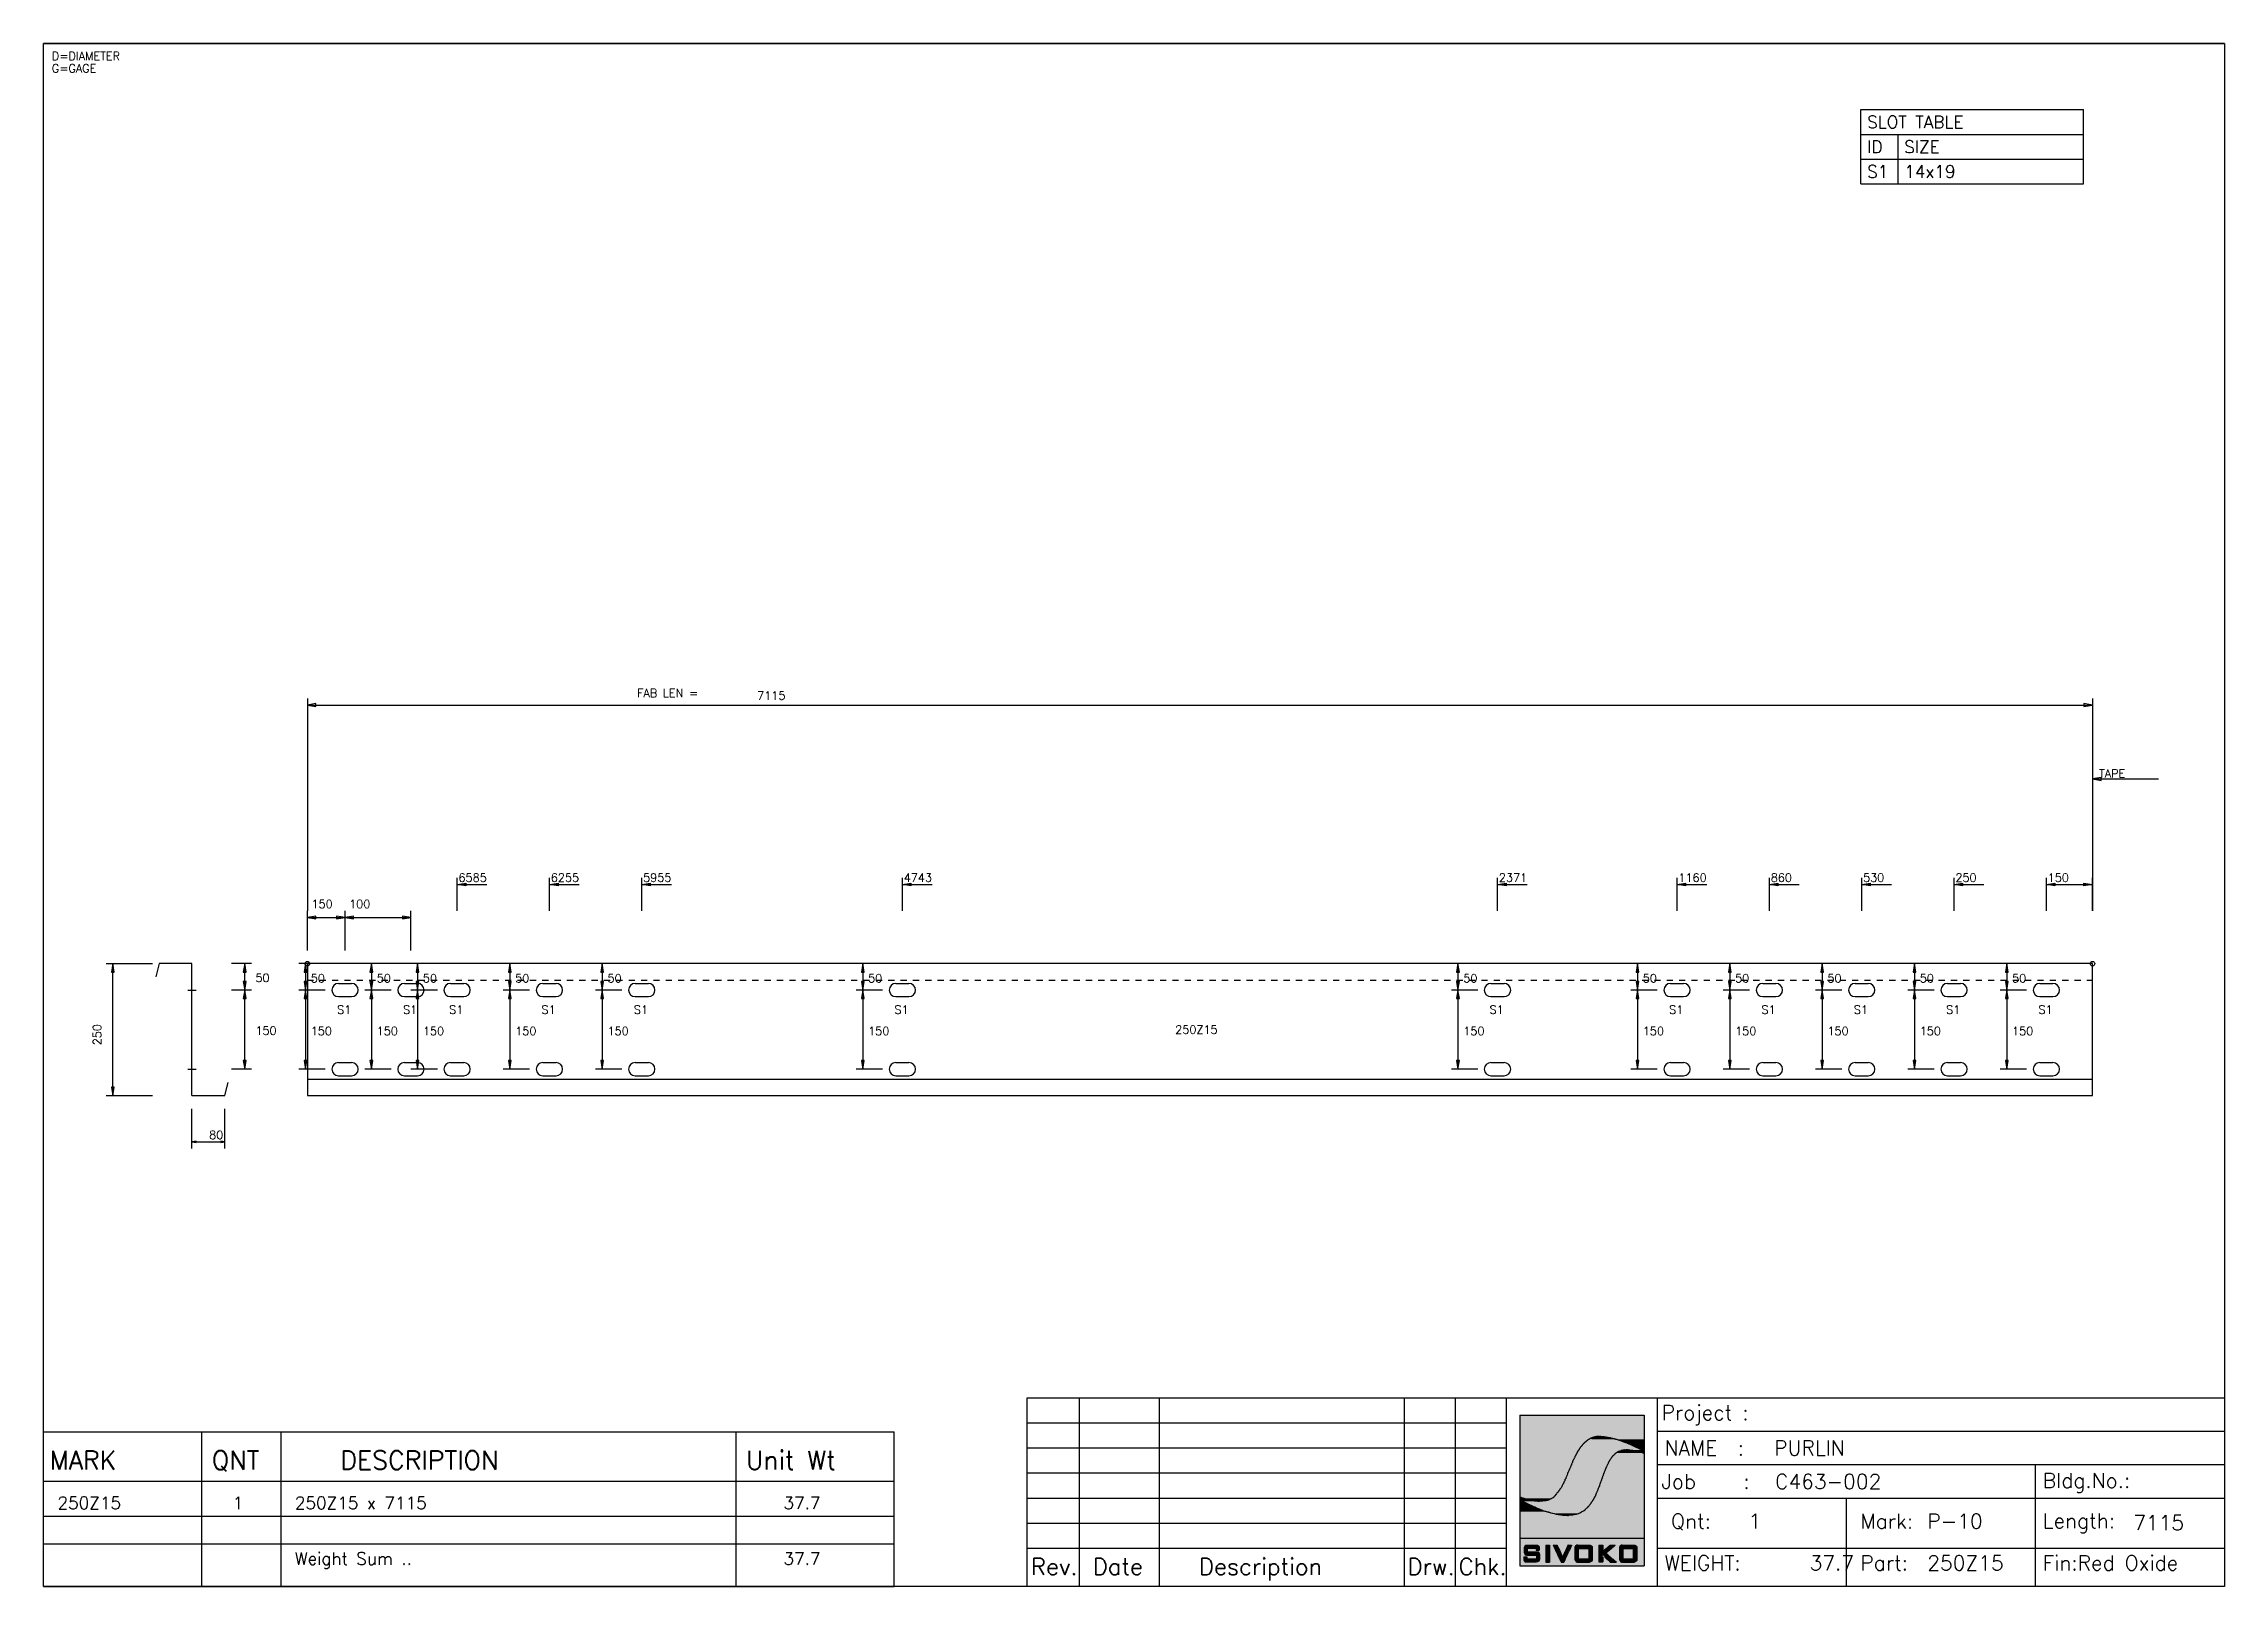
# Model space of a CAD drawing. Extents: x 0 to 420, y 0 to 297.
import ezdxf

# ---------------------------------------------------------------- set-up
doc = ezdxf.new("R2010")
doc.units = 0
doc.linetypes.add('CONTIN', pattern=[0])
doc.linetypes.add('DASHED', pattern=[2.38, 1.19, -1.19])
doc.layers.get('0').update_dxf_attribs({"linetype": 'CONTIN'})
for name, color, linetype in [('1', 7, 'CONTIN'), ('10', 7, 'CONTIN'), ('11', 7, 'CONTIN'), ('14', 7, 'CONTIN'), ('15', 6, 'CONTIN'), ('2', 7, 'CONTIN'), ('21', 7, 'CONTIN'), ('22', 7, 'CONTIN'), ('3', 1, 'CONTIN'), ('6', 4, 'CONTIN'), ('7', 3, 'DASHED')]:
    doc.layers.add(name, color=color, linetype=linetype)
doc.styles.add('SIMPLEX', font='SIMPLEX')

# ---------------------------------------------------------------- blocks, each defined once
blk = doc.blocks.new('CZEBORDR')
at = {"layer": '22'}
for p, q in [((0, 0), (0, 297)), ((0, 297), (420, 297)), ((420, 297), (420, 0)), ((420, 0), (0, 0))]:
    blk.add_line(p, q, dxfattribs=at)
blk = doc.blocks.new('LOGO')
at = {"linetype": 'CONTINUOUS'}
for p, q in [((0, 297), (-420, 297)), ((-230.55, 36.3), (0, 36.3)), ((-230.55, 0), (-230.55, 36.3)), ((-138.23, 36.3), (0, 36.3)), ((-138.23, 0), (-138.23, 36.3)), ((-138.23, 36.3), (-109.26, 36.3)), ((-109.26, 36.3), (-109.26, 0)), ((-109.26, 36.3), (0, 36.3)), ((0, 36.3), (0, 0)), ((-109.26, 29.89), (0, 29.89)), ((-109.26, 23.45), (0, 23.45)), ((-36.42, 23.45), (-36.42, 0)), ((-109.26, 17.01), (0, 17.01)), ((-72.84, 17.01), (-72.84, 0)), ((-109.26, 7.37), (0, 7.37)), ((0, 0), (-230.55, 0)), ((-109.26, 0), (-138.23, 0))]:
    blk.add_line(p, q, dxfattribs=at)
at = {"color": 156, "linetype": 'CONTINUOUS'}
for p, q in [((-135.68, 32.97), (-111.77, 32.97)), ((-135.68, 32.97), (-135.68, 28.85)), ((-111.77, 32.97), (-111.77, 28.85)), ((-135.68, 28.85), (-135.68, 28.85)), ((-135.68, 28.85), (-135.68, 28.85)), ((-135.68, 28.85), (-135.68, 28.85)), ((-135.68, 28.85), (-135.68, 28.84)), ((-135.68, 28.84), (-135.68, 28.84)), ((-135.68, 28.84), (-135.68, 28.83)), ((-135.68, 28.83), (-135.68, 28.83)), ((-135.68, 28.83), (-135.68, 28.82)), ((-135.68, 28.82), (-135.68, 28.82)), ((-135.68, 28.82), (-135.68, 28.82)), ((-135.68, 28.82), (-135.68, 28.81)), ((-135.68, 28.81), (-135.68, 28.8)), ((-135.68, 28.8), (-135.68, 28.79)), ((-135.68, 28.79), (-135.68, 28.79)), ((-135.68, 28.79), (-135.68, 28.77)), ((-135.68, 28.77), (-135.68, 28.77)), ((-135.68, 28.77), (-135.68, 28.74)), ((-135.68, 28.74), (-135.68, 28.73)), ((-135.68, 28.73), (-135.68, 28.71)), ((-135.68, 28.71), (-135.68, 28.69)), ((-135.68, 28.69), (-135.68, 28.66)), ((-135.68, 28.66), (-135.68, 28.65)), ((-135.68, 28.65), (-135.68, 28.63)), ((-135.68, 28.63), (-135.68, 28.63)), ((-135.68, 28.63), (-135.68, 28.61)), ((-135.68, 28.61), (-135.68, 28.57)), ((-135.68, 28.57), (-135.68, 28.56)), ((-135.68, 28.56), (-135.68, 28.54)), ((-135.68, 28.54), (-135.68, 28.53)), ((-135.68, 28.53), (-135.68, 28.52)), ((-135.68, 28.52), (-135.68, 28.5)), ((-135.68, 28.5), (-135.68, 28.5)), ((-135.68, 28.5), (-135.68, 28.49)), ((-135.68, 28.49), (-135.68, 28.47)), ((-135.68, 28.47), (-135.68, 28.46)), ((-135.68, 28.46), (-135.68, 28.45)), ((-135.68, 28.45), (-135.68, 28.44)), ((-135.68, 28.44), (-135.68, 28.42)), ((-135.68, 28.42), (-135.68, 28.41)), ((-135.68, 28.41), (-135.68, 28.4)), ((-135.68, 28.4), (-135.68, 28.36)), ((-135.68, 28.36), (-135.68, 28.34)), ((-135.68, 28.34), (-135.68, 28.32)), ((-135.68, 28.32), (-135.68, 28.29)), ((-135.68, 28.29), (-135.68, 28.29)), ((-135.68, 28.29), (-135.68, 28.27)), ((-135.68, 28.27), (-135.68, 28.26)), ((-135.68, 28.26), (-135.68, 28.25)), ((-135.68, 28.25), (-135.68, 28.22)), ((-135.68, 28.22), (-135.68, 28.21)), ((-135.68, 28.21), (-135.68, 28.2)), ((-135.68, 28.2), (-135.68, 28.19)), ((-135.68, 28.19), (-135.68, 28.17)), ((-135.68, 28.17), (-135.68, 28.13)), ((-135.68, 28.13), (-135.68, 28.11)), ((-135.68, 28.11), (-135.68, 28.06)), ((-135.68, 28.06), (-135.68, 28.05)), ((-135.68, 28.05), (-135.68, 28.04)), ((-135.68, 28.04), (-135.68, 28.01)), ((-135.68, 28.01), (-135.68, 27.99)), ((-135.68, 27.99), (-135.68, 27.96)), ((-135.68, 27.96), (-135.68, 27.95)), ((-135.68, 27.95), (-135.68, 27.94)), ((-135.68, 27.94), (-135.68, 27.93)), ((-135.68, 27.93), (-135.68, 27.91)), ((-135.68, 27.91), (-135.68, 27.88)), ((-135.68, 27.88), (-135.68, 27.85)), ((-135.68, 27.85), (-135.68, 27.85)), ((-135.68, 27.85), (-135.68, 27.83)), ((-135.68, 27.83), (-135.68, 27.79)), ((-135.68, 27.79), (-135.68, 27.75)), ((-135.68, 27.75), (-135.68, 27.71)), ((-135.68, 27.71), (-135.68, 27.69)), ((-135.68, 27.69), (-135.68, 27.67)), ((-135.68, 27.67), (-135.68, 27.62)), ((-135.68, 27.62), (-135.68, 27.61)), ((-135.68, 27.61), (-135.68, 27.59)), ((-135.68, 27.59), (-135.68, 27.56)), ((-135.68, 27.56), (-135.68, 27.55)), ((-135.68, 27.55), (-135.68, 27.52)), ((-135.68, 27.52), (-135.68, 27.5)), ((-135.68, 27.5), (-135.68, 27.47)), ((-135.68, 27.47), (-135.68, 27.44)), ((-135.68, 27.44), (-135.68, 27.41)), ((-135.68, 27.41), (-135.68, 27.39)), ((-135.68, 27.39), (-135.68, 27.37)), ((-135.68, 27.37), (-135.68, 27.33)), ((-135.68, 27.33), (-135.68, 27.32)), ((-135.68, 27.32), (-135.68, 27.3)), ((-135.68, 27.3), (-135.68, 27.25)), ((-135.68, 27.25), (-135.68, 27.24)), ((-135.68, 27.24), (-135.68, 27.2)), ((-135.68, 27.2), (-135.68, 27.16)), ((-135.68, 27.16), (-135.68, 27.15)), ((-135.68, 27.15), (-135.68, 27.1)), ((-135.68, 27.1), (-135.68, 27.08)), ((-135.68, 27.08), (-135.68, 27.03)), ((-135.68, 27.03), (-135.68, 27)), ((-135.68, 27), (-135.68, 26.99)), ((-135.68, 26.99), (-135.68, 26.95)), ((-135.68, 26.95), (-135.68, 26.93)), ((-135.68, 26.93), (-135.68, 26.9)), ((-135.68, 26.9), (-135.68, 26.88)), ((-135.68, 26.88), (-135.68, 26.85)), ((-135.68, 26.85), (-135.68, 26.83)), ((-135.68, 26.83), (-135.68, 26.79)), ((-135.68, 26.79), (-135.68, 26.75)), ((-135.68, 26.75), (-135.68, 26.72)), ((-135.68, 26.72), (-135.68, 26.66)), ((-135.68, 26.66), (-135.68, 26.62)), ((-135.68, 26.62), (-135.68, 26.61)), ((-135.68, 26.61), (-135.68, 26.6)), ((-135.68, 26.6), (-135.68, 26.55)), ((-135.68, 26.55), (-135.68, 26.52)), ((-135.68, 26.52), (-135.68, 26.51)), ((-135.68, 26.51), (-135.68, 26.5)), ((-135.68, 26.5), (-135.68, 26.46)), ((-135.68, 26.46), (-135.68, 26.43)), ((-135.68, 26.43), (-135.68, 26.42)), ((-135.68, 26.42), (-135.68, 26.38)), ((-135.68, 26.38), (-135.68, 26.36)), ((-135.68, 26.36), (-135.68, 26.34)), ((-135.68, 26.34), (-135.68, 26.29)), ((-135.68, 26.29), (-135.68, 26.26)), ((-135.68, 26.26), (-135.68, 26.26)), ((-135.68, 26.26), (-135.68, 26.26)), ((-135.68, 26.26), (-135.68, 26.26)), ((-135.68, 26.26), (-135.68, 26.25)), ((-135.68, 26.25), (-135.68, 26.25)), ((-135.68, 26.25), (-135.68, 26.25)), ((-135.68, 26.25), (-135.68, 26.25)), ((-135.68, 26.25), (-135.68, 26.24)), ((-135.68, 26.24), (-135.68, 26.23)), ((-135.68, 26.23), (-135.68, 26.22)), ((-135.68, 26.22), (-135.68, 26.21)), ((-135.68, 26.21), (-135.68, 26.2)), ((-135.68, 26.2), (-135.68, 26.19)), ((-135.68, 26.19), (-135.68, 26.19)), ((-135.68, 26.19), (-135.68, 26.17)), ((-135.68, 26.17), (-135.68, 26.16)), ((-135.68, 26.16), (-135.68, 26.16)), ((-135.68, 26.16), (-135.68, 26.15)), ((-135.68, 26.15), (-135.68, 26.13)), ((-135.68, 26.13), (-135.68, 26.12)), ((-135.68, 26.12), (-135.68, 26.12)), ((-135.68, 26.12), (-135.68, 26.09)), ((-135.68, 26.09), (-135.68, 26.09)), ((-135.68, 26.09), (-135.68, 26.08)), ((-135.68, 26.08), (-135.68, 26.06)), ((-135.68, 26.06), (-135.68, 26.05)), ((-135.68, 26.05), (-135.68, 26.05)), ((-135.68, 26.05), (-135.68, 26.03)), ((-135.68, 26.03), (-135.68, 26.03)), ((-135.68, 26.03), (-135.68, 25.96)), ((-135.68, 25.96), (-135.68, 25.94)), ((-135.68, 25.94), (-135.68, 25.94)), ((-135.68, 25.94), (-135.68, 25.92)), ((-135.68, 25.92), (-135.68, 25.89)), ((-135.68, 25.89), (-135.68, 25.88)), ((-135.68, 25.88), (-135.68, 25.84)), ((-135.68, 25.84), (-135.68, 25.83)), ((-135.68, 25.83), (-135.68, 25.81)), ((-135.68, 25.81), (-135.68, 25.81)), ((-135.68, 25.81), (-135.68, 25.76)), ((-135.68, 25.76), (-135.68, 25.74)), ((-135.68, 25.74), (-135.68, 25.71)), ((-135.68, 25.71), (-135.68, 25.68)), ((-135.68, 25.68), (-135.68, 25.65)), ((-135.68, 25.65), (-135.68, 25.65)), ((-135.68, 25.65), (-135.68, 25.61)), ((-135.68, 25.61), (-135.68, 25.61)), ((-135.68, 25.61), (-135.68, 25.55)), ((-135.68, 25.55), (-135.68, 25.52)), ((-135.68, 25.52), (-135.68, 25.47)), ((-135.68, 25.47), (-135.68, 25.43)), ((-135.68, 25.43), (-135.68, 25.38)), ((-135.68, 25.38), (-135.68, 25.35)), ((-135.68, 25.35), (-135.68, 25.31)), ((-135.68, 25.31), (-135.68, 25.28)), ((-135.68, 25.28), (-135.68, 25.26)), ((-135.68, 25.26), (-135.68, 25.21)), ((-135.68, 25.21), (-135.68, 25.15)), ((-124.97, 25.21), (-125, 25.15)), ((-124.94, 25.26), (-124.97, 25.21)), ((-124.92, 25.28), (-124.94, 25.26)), ((-124.91, 25.31), (-124.92, 25.28)), ((-124.88, 25.35), (-124.91, 25.31)), ((-124.87, 25.38), (-124.88, 25.35)), ((-124.84, 25.43), (-124.87, 25.38)), ((-124.83, 25.47), (-124.84, 25.43)), ((-124.8, 25.52), (-124.83, 25.47)), ((-124.78, 25.55), (-124.8, 25.52)), ((-124.74, 25.61), (-124.78, 25.55)), ((-124.72, 25.65), (-124.74, 25.61)), ((-124.74, 25.61), (-124.74, 25.61)), ((-124.71, 25.68), (-124.72, 25.65)), ((-124.72, 25.65), (-124.72, 25.65)), ((-124.69, 25.71), (-124.71, 25.68)), ((-124.68, 25.74), (-124.69, 25.71)), ((-124.67, 25.76), (-124.68, 25.74)), ((-124.65, 25.81), (-124.67, 25.76)), ((-124.64, 25.83), (-124.65, 25.81)), ((-124.65, 25.81), (-124.65, 25.81)), ((-124.62, 25.88), (-124.64, 25.84)), ((-124.64, 25.84), (-124.64, 25.83)), ((-124.61, 25.89), (-124.62, 25.88)), ((-124.6, 25.92), (-124.61, 25.89)), ((-124.58, 25.94), (-124.6, 25.92)), ((-124.57, 25.96), (-124.58, 25.94)), ((-124.58, 25.94), (-124.58, 25.94)), ((-124.51, 26.03), (-124.57, 25.96)), ((-124.49, 26.05), (-124.51, 26.03)), ((-124.51, 26.03), (-124.51, 26.03)), ((-124.48, 26.06), (-124.49, 26.05)), ((-124.49, 26.05), (-124.49, 26.05)), ((-124.47, 26.09), (-124.48, 26.08)), ((-124.48, 26.08), (-124.48, 26.06)), ((-124.46, 26.12), (-124.47, 26.09)), ((-124.47, 26.09), (-124.47, 26.09)), ((-124.45, 26.15), (-124.46, 26.13)), ((-124.46, 26.13), (-124.46, 26.12)), ((-124.46, 26.12), (-124.46, 26.12)), ((-124.44, 26.16), (-124.45, 26.15)), ((-124.42, 26.19), (-124.44, 26.17)), ((-124.44, 26.17), (-124.44, 26.16)), ((-124.44, 26.16), (-124.44, 26.16)), ((-124.41, 26.19), (-124.42, 26.19)), ((-124.4, 26.21), (-124.41, 26.2)), ((-124.41, 26.2), (-124.41, 26.19)), ((-124.39, 26.22), (-124.4, 26.21)), ((-124.37, 26.23), (-124.39, 26.22)), ((-124.36, 26.24), (-124.37, 26.23)), ((-124.35, 26.25), (-124.36, 26.25)), ((-124.36, 26.25), (-124.36, 26.25)), ((-124.36, 26.25), (-124.36, 26.24)), ((-124.33, 26.29), (-124.35, 26.26)), ((-124.35, 26.26), (-124.35, 26.26)), ((-124.35, 26.26), (-124.35, 26.26)), ((-124.35, 26.26), (-124.35, 26.26)), ((-124.35, 26.26), (-124.35, 26.25)), ((-124.35, 26.25), (-124.35, 26.25)), ((-124.31, 26.34), (-124.33, 26.29)), ((-124.3, 26.36), (-124.31, 26.34)), ((-124.28, 26.38), (-124.3, 26.36)), ((-124.25, 26.42), (-124.28, 26.38)), ((-124.24, 26.43), (-124.25, 26.42)), ((-124.22, 26.46), (-124.24, 26.43)), ((-124.2, 26.5), (-124.22, 26.46)), ((-124.19, 26.51), (-124.2, 26.5)), ((-124.18, 26.52), (-124.19, 26.51)), ((-124.17, 26.55), (-124.18, 26.52)), ((-124.15, 26.6), (-124.17, 26.55)), ((-124.14, 26.61), (-124.15, 26.6)), ((-124.13, 26.62), (-124.14, 26.61)), ((-124.1, 26.66), (-124.13, 26.62)), ((-124.07, 26.72), (-124.1, 26.66)), ((-124.04, 26.75), (-124.07, 26.72)), ((-124.02, 26.79), (-124.04, 26.75)), ((-123.99, 26.83), (-124.02, 26.79)), ((-123.98, 26.85), (-123.99, 26.83)), ((-123.95, 26.88), (-123.98, 26.85)), ((-123.91, 26.9), (-123.95, 26.88)), ((-123.88, 26.93), (-123.91, 26.9)), ((-123.87, 26.95), (-123.88, 26.93)), ((-123.84, 26.99), (-123.87, 26.95)), ((-123.81, 27.03), (-123.84, 27)), ((-123.84, 27), (-123.84, 26.99)), ((-123.77, 27.08), (-123.81, 27.03)), ((-123.76, 27.1), (-123.77, 27.08)), ((-123.71, 27.15), (-123.76, 27.1)), ((-123.69, 27.16), (-123.71, 27.15)), ((-123.67, 27.2), (-123.69, 27.16)), ((-123.65, 27.24), (-123.67, 27.2)), ((-123.59, 27.3), (-123.65, 27.25)), ((-123.65, 27.25), (-123.65, 27.24)), ((-123.56, 27.32), (-123.59, 27.3)), ((-123.55, 27.33), (-123.56, 27.32)), ((-123.52, 27.37), (-123.55, 27.33)), ((-123.5, 27.39), (-123.52, 27.37)), ((-123.49, 27.41), (-123.5, 27.39)), ((-123.44, 27.44), (-123.49, 27.41)), ((-123.41, 27.47), (-123.44, 27.44)), ((-123.39, 27.5), (-123.41, 27.47)), ((-123.36, 27.52), (-123.39, 27.5)), ((-123.32, 27.55), (-123.36, 27.52)), ((-123.31, 27.59), (-123.32, 27.56)), ((-123.32, 27.56), (-123.32, 27.55)), ((-123.29, 27.61), (-123.31, 27.59)), ((-123.21, 27.67), (-123.29, 27.62)), ((-123.29, 27.62), (-123.29, 27.61)), ((-123.18, 27.69), (-123.21, 27.67)), ((-123.16, 27.71), (-123.18, 27.69)), ((-123.13, 27.75), (-123.16, 27.71)), ((-123.1, 27.79), (-123.13, 27.75)), ((-123.01, 27.83), (-123.1, 27.79)), ((-122.96, 27.85), (-123.01, 27.83)), ((-122.95, 27.88), (-122.96, 27.85)), ((-122.96, 27.85), (-122.96, 27.85)), ((-122.93, 27.91), (-122.95, 27.88)), ((-122.92, 27.93), (-122.93, 27.91)), ((-122.89, 27.94), (-122.92, 27.93)), ((-122.88, 27.95), (-122.89, 27.94)), ((-122.87, 27.96), (-122.88, 27.95)), ((-122.81, 27.99), (-122.87, 27.96)), ((-122.79, 28.01), (-122.81, 27.99)), ((-122.74, 28.04), (-122.79, 28.01)), ((-122.72, 28.05), (-122.74, 28.04)), ((-122.7, 28.11), (-122.72, 28.06)), ((-122.72, 28.06), (-122.72, 28.05)), ((-122.69, 28.13), (-122.7, 28.11)), ((-122.63, 28.17), (-122.69, 28.13)), ((-122.58, 28.19), (-122.63, 28.17)), ((-122.54, 28.2), (-122.58, 28.19)), ((-122.5, 28.22), (-122.54, 28.21)), ((-122.54, 28.21), (-122.54, 28.2)), ((-122.45, 28.25), (-122.5, 28.22)), ((-122.43, 28.26), (-122.45, 28.25)), ((-122.41, 28.27), (-122.43, 28.26)), ((-122.37, 28.29), (-122.41, 28.27)), ((-122.32, 28.32), (-122.37, 28.29)), ((-122.37, 28.29), (-122.37, 28.29)), ((-122.29, 28.34), (-122.32, 28.32)), ((-122.27, 28.36), (-122.29, 28.34)), ((-122.22, 28.4), (-122.27, 28.36)), ((-122.2, 28.41), (-122.22, 28.4)), ((-122.18, 28.42), (-122.2, 28.41)), ((-122.15, 28.44), (-122.18, 28.42)), ((-122.13, 28.45), (-122.15, 28.44)), ((-122.1, 28.46), (-122.13, 28.45)), ((-122.08, 28.47), (-122.1, 28.46)), ((-122.05, 28.49), (-122.08, 28.47)), ((-122.02, 28.5), (-122.05, 28.49)), ((-122, 28.5), (-122.02, 28.5)), ((-121.97, 28.52), (-122, 28.5)), ((-121.92, 28.53), (-121.97, 28.52)), ((-121.9, 28.54), (-121.92, 28.53)), ((-121.87, 28.56), (-121.9, 28.54)), ((-121.84, 28.57), (-121.87, 28.56)), ((-121.78, 28.61), (-121.84, 28.57)), ((-121.67, 28.63), (-121.78, 28.61)), ((-121.63, 28.65), (-121.67, 28.63)), ((-121.67, 28.63), (-121.67, 28.63)), ((-121.6, 28.66), (-121.63, 28.65)), ((-121.53, 28.69), (-121.6, 28.66)), ((-121.47, 28.71), (-121.53, 28.69)), ((-121.37, 28.73), (-121.47, 28.71)), ((-121.35, 28.74), (-121.37, 28.73)), ((-121.27, 28.77), (-121.35, 28.74)), ((-121.26, 28.77), (-121.27, 28.77)), ((-121.17, 28.79), (-121.26, 28.77)), ((-121.15, 28.79), (-121.17, 28.79)), ((-121.02, 28.8), (-121.15, 28.79)), ((-120.99, 28.81), (-121.02, 28.8)), ((-120.92, 28.82), (-120.99, 28.81)), ((-120.9, 28.82), (-120.92, 28.82)), ((-120.92, 28.82), (-120.92, 28.82)), ((-120.88, 28.83), (-120.9, 28.82)), ((-120.86, 28.83), (-120.88, 28.83)), ((-120.84, 28.84), (-120.86, 28.83)), ((-120.82, 28.84), (-120.84, 28.84)), ((-120.78, 28.85), (-120.82, 28.84)), ((-120.74, 28.85), (-120.78, 28.85)), ((-120.74, 28.85), (-120.74, 28.85)), ((-120.56, 28.85), (-120.58, 28.85)), ((-120.44, 28.85), (-120.56, 28.85)), ((-120.44, 28.85), (-120.43, 28.85)), ((-120.43, 28.85), (-120.33, 28.85)), ((-120.33, 28.85), (-120.29, 28.84)), ((-120.2, 28.84), (-120.29, 28.84)), ((-120.11, 28.84), (-120.2, 28.84)), ((-120.08, 28.85), (-120.11, 28.84)), ((-120.08, 28.85), (-119.97, 28.85)), ((-119.97, 28.85), (-119.96, 28.84)), ((-119.96, 28.84), (-119.91, 28.84)), ((-119.91, 28.84), (-119.88, 28.83)), ((-119.88, 28.83), (-119.78, 28.83)), ((-119.78, 28.83), (-119.67, 28.82)), ((-119.67, 28.82), (-119.54, 28.82)), ((-119.54, 28.82), (-119.52, 28.82)), ((-119.52, 28.82), (-119.35, 28.81)), ((-119.35, 28.81), (-119.32, 28.8)), ((-119.32, 28.8), (-119.27, 28.79)), ((-119.27, 28.79), (-119.24, 28.79)), ((-119.24, 28.79), (-119.11, 28.77)), ((-119.11, 28.77), (-119.08, 28.77)), ((-119.08, 28.77), (-118.83, 28.74)), ((-118.83, 28.74), (-118.8, 28.73)), ((-118.8, 28.73), (-118.73, 28.71)), ((-118.73, 28.71), (-118.64, 28.69)), ((-118.64, 28.69), (-118.55, 28.66)), ((-118.55, 28.66), (-118.41, 28.65)), ((-118.41, 28.65), (-118.32, 28.63)), ((-118.32, 28.63), (-118.31, 28.63)), ((-118.31, 28.63), (-118.25, 28.61)), ((-118.25, 28.61), (-118.16, 28.57)), ((-118.16, 28.57), (-118.12, 28.56)), ((-118.12, 28.56), (-117.98, 28.54)), ((-117.98, 28.54), (-117.96, 28.53)), ((-117.96, 28.53), (-117.9, 28.52)), ((-117.9, 28.52), (-117.81, 28.5)), ((-117.81, 28.5), (-117.77, 28.5)), ((-117.77, 28.5), (-117.75, 28.49)), ((-117.75, 28.49), (-117.7, 28.47)), ((-117.66, 25.21), (-117.72, 25.15)), ((-117.7, 28.47), (-117.65, 28.46)), ((-117.61, 25.26), (-117.66, 25.21)), ((-117.65, 28.46), (-117.61, 28.45)), ((-117.61, 28.45), (-117.53, 28.44)), ((-117.59, 25.28), (-117.61, 25.26)), ((-117.56, 25.31), (-117.59, 25.28)), ((-117.51, 25.35), (-117.56, 25.31)), ((-117.53, 28.44), (-117.46, 28.42)), ((-117.48, 25.38), (-117.51, 25.35)), ((-117.44, 25.43), (-117.48, 25.38)), ((-117.46, 28.42), (-117.4, 28.41)), ((-117.41, 25.47), (-117.44, 25.43)), ((-117.36, 25.52), (-117.41, 25.47)), ((-117.4, 28.41), (-117.32, 28.4)), ((-117.34, 25.55), (-117.36, 25.52)), ((-117.25, 25.61), (-117.34, 25.55)), ((-117.32, 28.4), (-117.28, 28.36)), ((-117.28, 28.36), (-117.18, 28.34)), ((-117.24, 25.61), (-117.25, 25.61)), ((-117.19, 25.65), (-117.24, 25.61)), ((-117.18, 25.65), (-117.19, 25.65)), ((-117.18, 28.34), (-117.06, 28.32)), ((-117.14, 25.68), (-117.18, 25.65)), ((-117.1, 25.71), (-117.14, 25.68)), ((-117.04, 25.74), (-117.1, 25.71)), ((-117.06, 28.32), (-116.97, 28.29)), ((-117.02, 25.76), (-117.04, 25.74)), ((-116.95, 25.81), (-117.02, 25.76)), ((-116.97, 28.29), (-116.96, 28.29)), ((-116.96, 28.29), (-116.9, 28.27)), ((-116.9, 25.83), (-116.95, 25.81)), ((-116.95, 25.81), (-116.95, 25.81)), ((-116.9, 28.27), (-116.88, 28.26)), ((-116.88, 25.84), (-116.9, 25.83)), ((-116.88, 28.26), (-116.85, 28.25)), ((-116.8, 25.88), (-116.88, 25.84)), ((-116.85, 28.25), (-116.76, 28.22)), ((-116.77, 25.89), (-116.8, 25.88)), ((-116.71, 25.92), (-116.77, 25.89)), ((-116.76, 28.22), (-116.7, 28.21)), ((-116.66, 25.94), (-116.71, 25.92)), ((-116.7, 28.21), (-116.7, 28.2)), ((-116.7, 28.2), (-116.63, 28.19)), ((-116.65, 25.94), (-116.66, 25.94)), ((-116.62, 25.96), (-116.65, 25.94)), ((-116.63, 28.19), (-116.55, 28.17)), ((-116.5, 26.03), (-116.62, 25.96)), ((-116.55, 28.17), (-116.46, 28.13)), ((-116.46, 26.03), (-116.5, 26.03)), ((-116.46, 28.13), (-116.39, 28.11)), ((-116.33, 26.05), (-116.46, 26.03)), ((-116.39, 28.11), (-116.25, 28.06)), ((-116.32, 26.05), (-116.33, 26.05)), ((-116.3, 26.06), (-116.32, 26.05)), ((-116.26, 26.08), (-116.3, 26.06)), ((-116.25, 26.09), (-116.26, 26.08)), ((-116.25, 28.06), (-116.23, 28.05)), ((-116.2, 26.12), (-116.25, 26.09)), ((-116.25, 26.09), (-116.25, 26.09)), ((-116.23, 28.05), (-116.19, 28.04)), ((-116.19, 26.12), (-116.2, 26.12)), ((-116.19, 28.04), (-116.11, 28.01)), ((-116.17, 26.13), (-116.19, 26.12)), ((-116.07, 26.15), (-116.17, 26.13)), ((-116.11, 28.01), (-116.07, 27.99)), ((-116.07, 27.99), (-116, 27.96)), ((-116.01, 26.16), (-116.07, 26.15)), ((-115.97, 26.17), (-116.01, 26.16)), ((-116.01, 26.16), (-116.01, 26.16)), ((-116, 27.96), (-115.96, 27.95)), ((-115.84, 26.19), (-115.97, 26.17)), ((-115.96, 27.95), (-115.92, 27.94)), ((-115.92, 27.94), (-115.88, 27.93)), ((-115.88, 27.93), (-115.83, 27.91)), ((-115.78, 26.19), (-115.84, 26.19)), ((-115.83, 27.91), (-115.77, 27.88)), ((-115.74, 26.2), (-115.78, 26.19)), ((-115.77, 27.88), (-115.7, 27.85)), ((-115.7, 26.21), (-115.74, 26.2)), ((-115.7, 27.85), (-115.69, 27.85)), ((-115.64, 26.22), (-115.7, 26.21)), ((-115.69, 27.85), (-115.63, 27.83)), ((-115.6, 26.23), (-115.64, 26.22)), ((-115.63, 27.83), (-115.54, 27.79)), ((-115.58, 26.24), (-115.6, 26.23)), ((-115.57, 26.25), (-115.58, 26.24)), ((-115.56, 26.25), (-115.57, 26.25)), ((-115.55, 26.25), (-115.56, 26.25)), ((-115.54, 26.26), (-115.55, 26.26)), ((-115.55, 26.26), (-115.55, 26.25)), ((-115.55, 26.25), (-115.55, 26.25)), ((-115.54, 27.79), (-115.43, 27.75)), ((-115.54, 26.26), (-115.54, 26.26)), ((-115.53, 26.26), (-115.54, 26.26)), ((-115.53, 26.26), (-115.44, 26.26)), ((-115.44, 26.26), (-115.35, 26.25)), ((-115.43, 27.75), (-115.31, 27.71)), ((-115.35, 26.25), (-115.33, 26.25)), ((-115.31, 27.71), (-115.24, 27.69)), ((-115.24, 27.69), (-115.19, 27.67)), ((-115.19, 27.67), (-115.08, 27.62)), ((-115.08, 27.62), (-115.05, 27.61)), ((-115.05, 27.61), (-115.02, 27.59)), ((-115.02, 26.25), (-115.04, 26.25)), ((-115.02, 27.59), (-114.94, 27.56)), ((-114.96, 26.26), (-115.02, 26.25)), ((-114.86, 26.26), (-114.96, 26.26)), ((-114.94, 27.56), (-114.93, 27.55)), ((-114.93, 27.55), (-114.81, 27.52)), ((-114.85, 26.26), (-114.86, 26.26)), ((-114.83, 26.26), (-114.85, 26.26)), ((-114.82, 26.26), (-114.83, 26.26)), ((-114.82, 26.26), (-114.81, 26.26)), ((-114.81, 27.52), (-114.75, 27.5)), ((-114.81, 26.26), (-114.76, 26.26)), ((-114.76, 26.26), (-114.71, 26.25)), ((-114.75, 27.5), (-114.67, 27.47)), ((-114.71, 26.25), (-114.71, 26.25)), ((-114.71, 26.25), (-114.63, 26.25)), ((-114.67, 27.47), (-114.59, 27.44)), ((-114.63, 26.25), (-114.6, 26.25)), ((-114.6, 26.25), (-114.57, 26.24)), ((-114.59, 27.44), (-114.53, 27.41)), ((-114.57, 26.24), (-114.49, 26.23)), ((-114.53, 27.41), (-114.49, 27.39)), ((-114.49, 27.39), (-114.44, 27.37)), ((-114.49, 26.23), (-114.38, 26.22)), ((-114.44, 27.37), (-114.38, 27.33)), ((-114.38, 27.33), (-114.36, 27.32)), ((-114.38, 26.22), (-114.3, 26.21)), ((-114.36, 27.32), (-114.3, 27.3)), ((-114.3, 27.3), (-114.19, 27.25)), ((-114.3, 26.21), (-114.16, 26.2)), ((-114.19, 27.25), (-114.18, 27.24)), ((-114.18, 27.24), (-114.11, 27.2)), ((-114.16, 26.2), (-114.08, 26.19)), ((-114.11, 27.2), (-114.02, 27.16)), ((-114.08, 26.19), (-113.99, 26.19)), ((-114.02, 27.16), (-113.99, 27.15)), ((-113.99, 27.15), (-113.91, 27.1)), ((-113.99, 26.19), (-113.92, 26.17)), ((-113.92, 26.17), (-113.9, 26.16)), ((-113.91, 27.1), (-113.88, 27.08)), ((-113.9, 26.16), (-113.89, 26.16)), ((-113.89, 26.16), (-113.84, 26.15)), ((-113.88, 27.08), (-113.76, 27.03)), ((-113.84, 26.15), (-113.74, 26.13)), ((-113.76, 27.03), (-113.66, 27)), ((-113.74, 26.13), (-113.69, 26.12)), ((-113.69, 26.12), (-113.67, 26.12)), ((-113.67, 26.12), (-113.54, 26.09)), ((-113.66, 27), (-113.64, 26.99)), ((-113.64, 26.99), (-113.58, 26.95)), ((-113.58, 26.95), (-113.55, 26.93)), ((-113.55, 26.93), (-113.51, 26.9)), ((-113.54, 26.09), (-113.53, 26.09)), ((-113.53, 26.09), (-113.36, 26.08)), ((-113.51, 26.9), (-113.42, 26.88)), ((-113.42, 26.88), (-113.36, 26.85)), ((-113.36, 26.85), (-113.32, 26.83)), ((-113.36, 26.08), (-113.3, 26.06)), ((-113.32, 26.83), (-113.23, 26.79)), ((-113.3, 26.06), (-113.26, 26.05)), ((-113.26, 26.05), (-113.26, 26.05)), ((-113.26, 26.05), (-113.2, 26.03)), ((-113.23, 26.79), (-113.14, 26.75)), ((-113.2, 26.03), (-113.18, 26.03)), ((-113.18, 26.03), (-112.88, 25.96)), ((-113.14, 26.75), (-113.08, 26.72)), ((-113.08, 26.72), (-112.99, 26.66)), ((-112.99, 26.66), (-112.88, 26.62)), ((-112.88, 26.62), (-112.85, 26.61)), ((-112.88, 25.96), (-112.74, 25.94)), ((-112.85, 26.61), (-112.83, 26.6)), ((-112.83, 26.6), (-112.74, 26.55)), ((-112.74, 26.55), (-112.68, 26.52)), ((-112.74, 25.94), (-112.72, 25.94)), ((-112.72, 25.94), (-112.68, 25.92)), ((-112.68, 26.52), (-112.64, 26.51)), ((-112.68, 25.92), (-112.62, 25.89)), ((-112.64, 26.51), (-112.62, 26.5)), ((-112.62, 26.5), (-112.52, 26.46)), ((-112.62, 25.89), (-112.57, 25.88)), ((-112.57, 25.88), (-112.42, 25.84)), ((-112.52, 26.46), (-112.46, 26.43)), ((-112.46, 26.43), (-112.44, 26.42)), ((-112.44, 26.42), (-112.35, 26.38)), ((-112.42, 25.84), (-112.38, 25.83)), ((-112.38, 25.83), (-112.29, 25.81)), ((-112.35, 26.38), (-112.29, 26.36)), ((-112.29, 26.36), (-112.26, 26.34)), ((-112.29, 25.81), (-112.28, 25.81)), ((-112.28, 25.81), (-112.13, 25.76)), ((-112.26, 26.34), (-112.16, 26.29)), ((-112.16, 26.29), (-112.1, 26.26)), ((-112.13, 25.76), (-112.09, 25.74)), ((-112.1, 26.26), (-112.1, 26.26)), ((-112.1, 26.26), (-112.1, 26.26)), ((-112.1, 26.26), (-112.1, 26.26)), ((-112.1, 26.26), (-112.1, 26.25)), ((-112.1, 26.25), (-112.1, 26.25)), ((-112.1, 26.25), (-112.09, 26.25)), ((-112.09, 26.25), (-112.08, 26.25)), ((-112.09, 25.74), (-111.99, 25.71)), ((-112.08, 26.25), (-112.08, 26.24)), ((-112.08, 26.24), (-112.06, 26.23)), ((-112.06, 26.23), (-112.04, 26.22)), ((-112.04, 26.22), (-112.02, 26.21)), ((-112.02, 26.21), (-112.01, 26.2)), ((-112.01, 26.2), (-112, 26.19)), ((-112, 26.19), (-111.99, 26.19)), ((-111.99, 26.19), (-111.96, 26.17)), ((-111.99, 25.71), (-111.91, 25.68)), ((-111.96, 26.17), (-111.95, 26.16)), ((-111.95, 26.16), (-111.95, 26.16)), ((-111.95, 26.16), (-111.93, 26.15)), ((-111.93, 26.15), (-111.89, 26.13)), ((-111.91, 25.68), (-111.85, 25.65)), ((-111.89, 26.13), (-111.88, 26.12)), ((-111.88, 26.12), (-111.87, 26.12)), ((-111.87, 26.12), (-111.82, 26.09)), ((-111.85, 25.65), (-111.84, 25.65)), ((-111.84, 25.65), (-111.77, 25.61)), ((-111.82, 26.09), (-111.82, 26.09)), ((-111.82, 26.09), (-111.81, 26.08)), ((-111.81, 26.08), (-111.78, 26.06)), ((-111.78, 26.06), (-111.77, 26.05)), ((-111.77, 28.85), (-111.77, 28.85)), ((-111.77, 28.85), (-111.77, 28.85)), ((-111.77, 28.85), (-111.77, 28.85)), ((-111.77, 28.85), (-111.77, 28.84)), ((-111.77, 28.84), (-111.77, 28.84)), ((-111.77, 28.84), (-111.77, 28.83)), ((-111.77, 28.83), (-111.77, 28.83)), ((-111.77, 28.83), (-111.77, 28.82)), ((-111.77, 28.82), (-111.77, 28.82)), ((-111.77, 28.82), (-111.77, 28.82)), ((-111.77, 28.82), (-111.77, 28.81)), ((-111.77, 28.81), (-111.77, 28.8)), ((-111.77, 28.8), (-111.77, 28.79)), ((-111.77, 28.79), (-111.77, 28.79)), ((-111.77, 28.79), (-111.77, 28.77)), ((-111.77, 28.77), (-111.77, 28.77)), ((-111.77, 28.77), (-111.77, 28.74)), ((-111.77, 28.74), (-111.77, 28.73)), ((-111.77, 28.73), (-111.77, 28.71)), ((-111.77, 28.71), (-111.77, 28.69)), ((-111.77, 28.69), (-111.77, 28.66)), ((-111.77, 28.66), (-111.77, 28.65)), ((-111.77, 28.65), (-111.77, 28.63)), ((-111.77, 28.63), (-111.77, 28.63)), ((-111.77, 28.63), (-111.77, 28.61)), ((-111.77, 28.61), (-111.77, 28.57)), ((-111.77, 28.57), (-111.77, 28.56)), ((-111.77, 28.56), (-111.77, 28.54)), ((-111.77, 28.54), (-111.77, 28.53)), ((-111.77, 28.53), (-111.77, 28.52)), ((-111.77, 28.52), (-111.77, 28.5)), ((-111.77, 28.5), (-111.77, 28.5)), ((-111.77, 28.5), (-111.77, 28.49)), ((-111.77, 28.49), (-111.77, 28.47)), ((-111.77, 28.47), (-111.77, 28.46)), ((-111.77, 28.46), (-111.77, 28.45)), ((-111.77, 28.45), (-111.77, 28.44)), ((-111.77, 28.44), (-111.77, 28.42)), ((-111.77, 28.42), (-111.77, 28.41)), ((-111.77, 28.41), (-111.77, 28.4)), ((-111.77, 28.4), (-111.77, 28.36)), ((-111.77, 28.36), (-111.77, 28.34)), ((-111.77, 28.34), (-111.77, 28.32)), ((-111.77, 28.32), (-111.77, 28.29)), ((-111.77, 28.29), (-111.77, 28.29)), ((-111.77, 28.29), (-111.77, 28.27)), ((-111.77, 28.27), (-111.77, 28.26)), ((-111.77, 28.26), (-111.77, 28.25)), ((-111.77, 28.25), (-111.77, 28.22)), ((-111.77, 28.22), (-111.77, 28.21)), ((-111.77, 28.21), (-111.77, 28.2)), ((-111.77, 28.2), (-111.77, 28.19)), ((-111.77, 28.19), (-111.77, 28.17)), ((-111.77, 28.17), (-111.77, 28.13)), ((-111.77, 28.13), (-111.77, 28.11)), ((-111.77, 28.11), (-111.77, 28.06)), ((-111.77, 28.06), (-111.77, 28.05)), ((-111.77, 28.05), (-111.77, 28.04)), ((-111.77, 28.04), (-111.77, 28.01)), ((-111.77, 28.01), (-111.77, 27.99)), ((-111.77, 27.99), (-111.77, 27.96)), ((-111.77, 27.96), (-111.77, 27.95)), ((-111.77, 27.95), (-111.77, 27.94)), ((-111.77, 27.94), (-111.77, 27.93)), ((-111.77, 27.93), (-111.77, 27.91)), ((-111.77, 27.91), (-111.77, 27.88)), ((-111.77, 27.88), (-111.77, 27.85)), ((-111.77, 27.85), (-111.77, 27.85)), ((-111.77, 27.85), (-111.77, 27.83)), ((-111.77, 27.83), (-111.77, 27.79)), ((-111.77, 27.79), (-111.77, 27.75)), ((-111.77, 27.75), (-111.77, 27.71)), ((-111.77, 27.71), (-111.77, 27.69)), ((-111.77, 27.69), (-111.77, 27.67)), ((-111.77, 27.67), (-111.77, 27.62)), ((-111.77, 27.62), (-111.77, 27.61)), ((-111.77, 27.61), (-111.77, 27.59)), ((-111.77, 27.59), (-111.77, 27.56)), ((-111.77, 27.56), (-111.77, 27.55)), ((-111.77, 27.55), (-111.77, 27.52)), ((-111.77, 27.52), (-111.77, 27.5)), ((-111.77, 27.5), (-111.77, 27.47)), ((-111.77, 27.47), (-111.77, 27.44)), ((-111.77, 27.44), (-111.77, 27.41)), ((-111.77, 27.41), (-111.77, 27.39)), ((-111.77, 27.39), (-111.77, 27.37)), ((-111.77, 27.37), (-111.77, 27.33)), ((-111.77, 27.33), (-111.77, 27.32)), ((-111.77, 27.32), (-111.77, 27.3)), ((-111.77, 27.3), (-111.77, 27.25)), ((-111.77, 27.25), (-111.77, 27.24)), ((-111.77, 27.24), (-111.77, 27.2)), ((-111.77, 27.2), (-111.77, 27.16)), ((-111.77, 27.16), (-111.77, 27.15)), ((-111.77, 27.15), (-111.77, 27.1)), ((-111.77, 27.1), (-111.77, 27.08)), ((-111.77, 27.08), (-111.77, 27.03)), ((-111.77, 27.03), (-111.77, 27)), ((-111.77, 27), (-111.77, 26.99)), ((-111.77, 26.99), (-111.77, 26.95)), ((-111.77, 26.95), (-111.77, 26.93)), ((-111.77, 26.93), (-111.77, 26.9)), ((-111.77, 26.9), (-111.77, 26.88)), ((-111.77, 26.88), (-111.77, 26.85)), ((-111.77, 26.85), (-111.77, 26.83)), ((-111.77, 26.83), (-111.77, 26.79)), ((-111.77, 26.79), (-111.77, 26.75)), ((-111.77, 26.75), (-111.77, 26.72)), ((-111.77, 26.72), (-111.77, 26.66)), ((-111.77, 26.66), (-111.77, 26.62)), ((-111.77, 26.62), (-111.77, 26.61)), ((-111.77, 26.61), (-111.77, 26.6)), ((-111.77, 26.6), (-111.77, 26.55)), ((-111.77, 26.55), (-111.77, 26.52)), ((-111.77, 26.52), (-111.77, 26.51)), ((-111.77, 26.51), (-111.77, 26.5)), ((-111.77, 26.5), (-111.77, 26.46)), ((-111.77, 26.46), (-111.77, 26.43)), ((-111.77, 26.43), (-111.77, 26.42)), ((-111.77, 26.42), (-111.77, 26.38)), ((-111.77, 26.38), (-111.77, 26.36)), ((-111.77, 26.36), (-111.77, 26.34)), ((-111.77, 26.34), (-111.77, 26.29)), ((-111.77, 26.29), (-111.77, 26.26)), ((-111.77, 26.26), (-111.77, 26.26)), ((-111.77, 26.26), (-111.77, 26.26)), ((-111.77, 26.26), (-111.77, 26.26)), ((-111.77, 26.26), (-111.77, 26.25)), ((-111.77, 26.25), (-111.77, 26.25)), ((-111.77, 26.25), (-111.77, 26.25)), ((-111.77, 26.25), (-111.77, 26.25)), ((-111.77, 26.25), (-111.77, 26.24)), ((-111.77, 26.24), (-111.77, 26.23)), ((-111.77, 26.23), (-111.77, 26.22)), ((-111.77, 26.22), (-111.77, 26.21)), ((-111.77, 26.21), (-111.77, 26.2)), ((-111.77, 26.2), (-111.77, 26.19)), ((-111.77, 26.19), (-111.77, 26.19)), ((-111.77, 26.19), (-111.77, 26.17)), ((-111.77, 26.17), (-111.77, 26.16)), ((-111.77, 26.16), (-111.77, 26.16)), ((-111.77, 26.16), (-111.77, 26.15)), ((-111.77, 26.15), (-111.77, 26.13)), ((-111.77, 26.13), (-111.77, 26.12)), ((-111.77, 26.12), (-111.77, 26.12)), ((-111.77, 26.12), (-111.77, 26.09)), ((-111.77, 26.09), (-111.77, 26.09)), ((-111.77, 26.09), (-111.77, 26.08)), ((-111.77, 26.08), (-111.77, 26.06)), ((-111.77, 26.06), (-111.77, 26.05)), ((-111.77, 26.05), (-111.77, 26.05)), ((-111.77, 26.05), (-111.77, 26.05)), ((-111.77, 25.61), (-111.77, 25.61)), ((-111.77, 25.61), (-111.77, 25.55)), ((-111.77, 25.55), (-111.77, 25.52)), ((-111.77, 25.52), (-111.77, 25.47)), ((-111.77, 25.47), (-111.77, 25.43)), ((-111.77, 25.43), (-111.77, 25.38)), ((-111.77, 25.38), (-111.77, 25.35)), ((-111.77, 25.35), (-111.77, 25.31)), ((-111.77, 25.31), (-111.77, 25.28)), ((-111.77, 25.28), (-111.77, 25.26)), ((-111.77, 25.26), (-111.77, 25.21)), ((-111.77, 25.21), (-111.77, 25.15)), ((-135.68, 25.15), (-135.68, 25.1)), ((-135.68, 25.1), (-135.68, 25.07)), ((-135.68, 25.07), (-135.68, 24.98)), ((-135.68, 24.98), (-135.68, 24.95)), ((-135.68, 24.95), (-135.68, 24.89)), ((-135.68, 24.89), (-135.68, 24.87)), ((-135.68, 24.87), (-135.68, 24.75)), ((-135.68, 24.75), (-135.68, 24.74)), ((-135.68, 24.74), (-135.68, 24.68)), ((-135.68, 24.68), (-135.68, 24.61)), ((-135.68, 24.61), (-135.68, 24.6)), ((-135.68, 24.6), (-135.68, 24.49)), ((-135.68, 24.49), (-135.68, 24.4)), ((-135.68, 24.4), (-135.68, 24.37)), ((-135.68, 24.37), (-135.68, 24.27)), ((-135.68, 24.27), (-135.68, 24.21)), ((-135.68, 24.21), (-135.68, 24.14)), ((-135.68, 24.14), (-135.68, 24.01)), ((-135.68, 24.01), (-135.68, 23.99)), ((-135.68, 23.99), (-135.68, 23.91)), ((-135.68, 23.91), (-135.68, 23.87)), ((-135.68, 23.87), (-135.68, 23.79)), ((-135.68, 23.79), (-135.68, 23.67)), ((-135.68, 23.67), (-135.68, 23.54)), ((-135.68, 23.54), (-135.68, 23.47)), ((-135.68, 23.47), (-135.68, 23.4)), ((-135.68, 23.4), (-135.68, 23.35)), ((-135.68, 23.35), (-135.68, 23.32)), ((-135.68, 23.32), (-135.68, 23.22)), ((-135.68, 23.22), (-135.68, 23.16)), ((-135.68, 23.16), (-135.68, 23.14)), ((-135.68, 23.14), (-135.68, 23.02)), ((-135.68, 23.02), (-135.68, 22.99)), ((-135.68, 22.99), (-135.68, 22.93)), ((-135.68, 22.93), (-135.68, 22.82)), ((-135.68, 22.82), (-135.68, 22.76)), ((-135.68, 22.76), (-135.68, 22.69)), ((-135.68, 22.69), (-135.68, 22.66)), ((-135.68, 22.66), (-135.68, 22.58)), ((-135.68, 22.58), (-135.68, 22.53)), ((-135.68, 22.53), (-135.68, 22.44)), ((-135.68, 22.44), (-135.68, 22.39)), ((-135.68, 22.39), (-135.68, 22.32)), ((-135.68, 22.32), (-135.68, 22.21)), ((-135.68, 22.21), (-135.68, 22.14)), ((-135.68, 22.14), (-135.68, 22.12)), ((-135.68, 22.12), (-135.68, 21.98)), ((-135.68, 21.98), (-135.68, 21.95)), ((-135.68, 21.95), (-135.68, 21.9)), ((-135.68, 21.9), (-135.68, 21.79)), ((-135.68, 21.79), (-135.68, 21.7)), ((-135.68, 21.7), (-135.68, 21.6)), ((-135.68, 21.6), (-135.68, 21.45)), ((-135.68, 21.45), (-135.68, 21.37)), ((-135.68, 21.37), (-135.68, 21.3)), ((-135.68, 21.3), (-135.68, 21.26)), ((-135.68, 21.26), (-135.68, 21.17)), ((-135.68, 21.17), (-135.68, 21.12)), ((-135.68, 21.12), (-135.68, 21.04)), ((-135.68, 21.04), (-135.68, 21)), ((-135.68, 21), (-135.68, 20.87)), ((-126.79, 21), (-126.85, 20.87)), ((-126.77, 21.04), (-126.79, 21)), ((-126.73, 21.12), (-126.77, 21.04)), ((-126.7, 21.17), (-126.73, 21.12)), ((-126.66, 21.26), (-126.7, 21.17)), ((-126.64, 21.3), (-126.66, 21.26)), ((-126.61, 21.37), (-126.64, 21.3)), ((-126.58, 21.45), (-126.61, 21.37)), ((-126.54, 21.6), (-126.58, 21.45)), ((-126.51, 21.7), (-126.54, 21.6)), ((-126.48, 21.79), (-126.51, 21.7)), ((-126.43, 21.9), (-126.48, 21.79)), ((-126.41, 21.95), (-126.43, 21.9)), ((-126.39, 21.98), (-126.41, 21.95)), ((-126.32, 22.12), (-126.39, 21.98)), ((-126.31, 22.14), (-126.32, 22.12)), ((-126.28, 22.21), (-126.31, 22.14)), ((-126.25, 22.32), (-126.28, 22.21)), ((-126.23, 22.39), (-126.25, 22.32)), ((-126.19, 22.44), (-126.23, 22.39)), ((-126.15, 22.53), (-126.19, 22.44)), ((-126.12, 22.58), (-126.15, 22.53)), ((-126.07, 22.66), (-126.12, 22.58)), ((-126.06, 22.69), (-126.07, 22.66)), ((-126.04, 22.76), (-126.06, 22.69)), ((-126.01, 22.82), (-126.04, 22.76)), ((-125.95, 22.93), (-126.01, 22.82)), ((-125.94, 22.99), (-125.95, 22.93)), ((-125.93, 23.02), (-125.94, 22.99)), ((-125.89, 23.14), (-125.93, 23.02)), ((-125.87, 23.16), (-125.89, 23.14)), ((-125.84, 23.22), (-125.87, 23.16)), ((-125.79, 23.32), (-125.84, 23.22)), ((-125.77, 23.35), (-125.79, 23.32)), ((-125.76, 23.4), (-125.77, 23.35)), ((-125.73, 23.54), (-125.76, 23.47)), ((-125.76, 23.47), (-125.76, 23.4)), ((-125.67, 23.67), (-125.73, 23.54)), ((-125.62, 23.79), (-125.67, 23.67)), ((-125.58, 23.87), (-125.62, 23.79)), ((-125.57, 23.91), (-125.58, 23.87)), ((-125.53, 23.99), (-125.57, 23.91)), ((-125.48, 24.14), (-125.53, 24.01)), ((-125.53, 24.01), (-125.53, 23.99)), ((-125.46, 24.21), (-125.48, 24.14)), ((-125.43, 24.27), (-125.46, 24.21)), ((-125.37, 24.37), (-125.43, 24.27)), ((-125.36, 24.4), (-125.37, 24.37)), ((-125.3, 24.49), (-125.36, 24.4)), ((-125.25, 24.6), (-125.3, 24.49)), ((-125.22, 24.68), (-125.25, 24.61)), ((-125.25, 24.61), (-125.25, 24.6)), ((-125.19, 24.74), (-125.22, 24.68)), ((-125.18, 24.75), (-125.19, 24.74)), ((-125.13, 24.87), (-125.18, 24.75)), ((-125.12, 24.89), (-125.13, 24.87)), ((-125.1, 24.95), (-125.12, 24.89)), ((-125.09, 24.98), (-125.1, 24.95)), ((-125.05, 25.07), (-125.09, 24.98)), ((-125.03, 25.1), (-125.05, 25.07)), ((-125, 25.15), (-125.03, 25.1)), ((-119.81, 21), (-119.83, 20.87)), ((-119.79, 21.04), (-119.81, 21)), ((-119.77, 21.12), (-119.79, 21.04)), ((-119.74, 21.17), (-119.77, 21.12)), ((-119.7, 21.26), (-119.74, 21.17)), ((-119.69, 21.3), (-119.7, 21.26)), ((-119.67, 21.37), (-119.69, 21.3)), ((-119.64, 21.45), (-119.67, 21.37)), ((-119.59, 21.6), (-119.64, 21.45)), ((-119.55, 21.7), (-119.59, 21.6)), ((-119.51, 21.79), (-119.55, 21.7)), ((-119.47, 21.9), (-119.51, 21.79)), ((-119.44, 21.95), (-119.47, 21.9)), ((-119.42, 21.98), (-119.44, 21.95)), ((-119.38, 22.12), (-119.42, 21.98)), ((-119.35, 22.21), (-119.38, 22.14)), ((-119.38, 22.14), (-119.38, 22.12)), ((-119.3, 22.32), (-119.35, 22.21)), ((-119.28, 22.39), (-119.3, 22.32)), ((-119.26, 22.44), (-119.28, 22.39)), ((-119.23, 22.53), (-119.26, 22.44)), ((-119.21, 22.58), (-119.23, 22.53)), ((-119.16, 22.66), (-119.21, 22.58)), ((-119.15, 22.69), (-119.16, 22.66)), ((-119.12, 22.76), (-119.15, 22.69)), ((-119.1, 22.82), (-119.12, 22.76)), ((-119.05, 22.93), (-119.1, 22.82)), ((-119.02, 22.99), (-119.05, 22.93)), ((-119.01, 23.02), (-119.02, 22.99)), ((-118.96, 23.14), (-119.01, 23.02)), ((-118.95, 23.16), (-118.96, 23.14)), ((-118.92, 23.22), (-118.95, 23.16)), ((-118.88, 23.32), (-118.92, 23.22)), ((-118.86, 23.35), (-118.88, 23.32)), ((-118.83, 23.4), (-118.86, 23.35)), ((-118.8, 23.47), (-118.83, 23.4)), ((-118.76, 23.54), (-118.8, 23.47)), ((-118.71, 23.67), (-118.76, 23.54)), ((-118.66, 23.79), (-118.71, 23.67)), ((-118.61, 23.87), (-118.66, 23.79)), ((-118.59, 23.91), (-118.61, 23.87)), ((-118.54, 23.99), (-118.59, 23.91)), ((-118.53, 24.01), (-118.54, 23.99)), ((-118.44, 24.14), (-118.53, 24.01)), ((-118.41, 24.21), (-118.44, 24.14)), ((-118.38, 24.27), (-118.41, 24.21)), ((-118.31, 24.37), (-118.38, 24.27)), ((-118.29, 24.4), (-118.31, 24.37)), ((-118.24, 24.49), (-118.29, 24.4)), ((-118.17, 24.6), (-118.24, 24.49)), ((-118.16, 24.61), (-118.17, 24.6)), ((-118.11, 24.68), (-118.16, 24.61)), ((-118.06, 24.74), (-118.11, 24.68)), ((-118.05, 24.75), (-118.06, 24.74)), ((-117.97, 24.87), (-118.05, 24.75)), ((-117.95, 24.89), (-117.97, 24.87)), ((-117.91, 24.95), (-117.95, 24.89)), ((-117.89, 24.98), (-117.91, 24.95)), ((-117.82, 25.07), (-117.89, 24.98)), ((-117.78, 25.1), (-117.82, 25.07)), ((-117.72, 25.15), (-117.78, 25.1)), ((-111.77, 25.15), (-111.77, 25.1)), ((-111.77, 25.1), (-111.77, 25.07)), ((-111.77, 25.07), (-111.77, 24.98)), ((-111.77, 24.98), (-111.77, 24.95)), ((-111.77, 24.95), (-111.77, 24.89)), ((-111.77, 24.89), (-111.77, 24.87)), ((-111.77, 24.87), (-111.77, 24.75)), ((-111.77, 24.75), (-111.77, 24.74)), ((-111.77, 24.74), (-111.77, 24.68)), ((-111.77, 24.68), (-111.77, 24.61)), ((-111.77, 24.61), (-111.77, 24.6)), ((-111.77, 24.6), (-111.77, 24.49)), ((-111.77, 24.49), (-111.77, 24.4)), ((-111.77, 24.4), (-111.77, 24.37)), ((-111.77, 24.37), (-111.77, 24.27)), ((-111.77, 24.27), (-111.77, 24.21)), ((-111.77, 24.21), (-111.77, 24.14)), ((-111.77, 24.14), (-111.77, 24.01)), ((-111.77, 24.01), (-111.77, 23.99)), ((-111.77, 23.99), (-111.77, 23.91)), ((-111.77, 23.91), (-111.77, 23.87)), ((-111.77, 23.87), (-111.77, 23.79)), ((-111.77, 23.79), (-111.77, 23.67)), ((-111.77, 23.67), (-111.77, 23.54)), ((-111.77, 23.54), (-111.77, 23.47)), ((-111.77, 23.47), (-111.77, 23.4)), ((-111.77, 23.4), (-111.77, 23.35)), ((-111.77, 23.35), (-111.77, 23.32)), ((-111.77, 23.32), (-111.77, 23.22)), ((-111.77, 23.22), (-111.77, 23.16)), ((-111.77, 23.16), (-111.77, 23.14)), ((-111.77, 23.14), (-111.77, 23.02)), ((-111.77, 23.02), (-111.77, 22.99)), ((-111.77, 22.99), (-111.77, 22.93)), ((-111.77, 22.93), (-111.77, 22.82)), ((-111.77, 22.82), (-111.77, 22.76)), ((-111.77, 22.76), (-111.77, 22.69)), ((-111.77, 22.69), (-111.77, 22.66)), ((-111.77, 22.66), (-111.77, 22.58)), ((-111.77, 22.58), (-111.77, 22.53)), ((-111.77, 22.53), (-111.77, 22.44)), ((-111.77, 22.44), (-111.77, 22.39)), ((-111.77, 22.39), (-111.77, 22.32)), ((-111.77, 22.32), (-111.77, 22.21)), ((-111.77, 22.21), (-111.77, 22.14)), ((-111.77, 22.14), (-111.77, 22.12)), ((-111.77, 22.12), (-111.77, 21.98)), ((-111.77, 21.98), (-111.77, 21.95)), ((-111.77, 21.95), (-111.77, 21.9)), ((-111.77, 21.9), (-111.77, 21.79)), ((-111.77, 21.79), (-111.77, 21.7)), ((-111.77, 21.7), (-111.77, 21.6)), ((-111.77, 21.6), (-111.77, 21.45)), ((-111.77, 21.45), (-111.77, 21.37)), ((-111.77, 21.37), (-111.77, 21.3)), ((-111.77, 21.3), (-111.77, 21.26)), ((-111.77, 21.26), (-111.77, 21.17)), ((-111.77, 21.17), (-111.77, 21.12)), ((-111.77, 21.12), (-111.77, 21.04)), ((-111.77, 21.04), (-111.77, 21)), ((-111.77, 21), (-111.77, 20.87)), ((-135.68, 20.87), (-135.68, 20.87)), ((-135.68, 20.87), (-135.68, 20.73)), ((-135.68, 20.73), (-135.68, 20.68)), ((-135.68, 20.68), (-135.68, 20.57)), ((-135.68, 20.57), (-135.68, 20.53)), ((-135.68, 20.53), (-135.68, 20.48)), ((-135.68, 20.48), (-135.68, 20.3)), ((-135.68, 20.3), (-135.68, 20.19)), ((-135.68, 20.19), (-135.68, 20.18)), ((-135.68, 20.18), (-135.68, 20.04)), ((-135.68, 20.04), (-135.68, 20.04)), ((-135.68, 20.04), (-135.68, 19.93)), ((-135.68, 19.93), (-135.68, 19.92)), ((-135.68, 19.92), (-135.68, 19.82)), ((-135.68, 19.82), (-135.68, 19.81)), ((-135.68, 19.81), (-135.68, 19.69)), ((-135.68, 19.69), (-135.68, 19.66)), ((-135.68, 19.66), (-135.68, 19.52)), ((-135.68, 19.52), (-135.68, 19.52)), ((-135.68, 19.52), (-135.68, 19.39)), ((-135.68, 19.39), (-135.68, 19.34)), ((-135.68, 19.34), (-135.68, 19.19)), ((-135.68, 19.19), (-135.68, 19.11)), ((-135.68, 19.11), (-135.68, 19.1)), ((-135.68, 19.1), (-135.68, 18.96)), ((-135.68, 18.96), (-135.68, 18.94)), ((-135.68, 18.94), (-135.68, 18.81)), ((-135.68, 18.81), (-135.68, 18.77)), ((-135.68, 18.77), (-135.68, 18.69)), ((-135.68, 18.69), (-135.68, 18.66)), ((-135.68, 18.66), (-135.68, 18.56)), ((-135.68, 18.56), (-135.68, 18.5)), ((-135.68, 18.5), (-135.68, 18.45)), ((-135.68, 18.45), (-135.68, 18.31)), ((-135.68, 18.31), (-135.68, 18.3)), ((-135.68, 18.3), (-135.68, 18.17)), ((-135.68, 18.17), (-135.68, 18.16)), ((-135.68, 18.16), (-135.68, 17.99)), ((-135.68, 17.99), (-135.68, 17.93)), ((-135.68, 17.93), (-135.68, 17.81)), ((-135.68, 17.81), (-135.68, 17.81)), ((-135.68, 17.81), (-135.68, 17.73)), ((-135.68, 17.73), (-135.68, 17.71)), ((-135.68, 17.71), (-135.68, 17.58)), ((-135.68, 17.58), (-135.68, 17.45)), ((-135.68, 17.45), (-135.68, 17.45)), ((-135.68, 17.45), (-135.68, 17.36)), ((-135.68, 17.36), (-135.68, 17.27)), ((-135.68, 17.27), (-135.68, 17.24)), ((-135.68, 17.24), (-135.52, 17.18)), ((-135.52, 17.18), (-135.45, 17.15)), ((-135.45, 17.15), (-135.42, 17.14)), ((-135.42, 17.14), (-135.18, 17.07)), ((-135.18, 17.07), (-135.18, 17.07)), ((-135.18, 17.07), (-135.14, 17.05)), ((-135.14, 17.05), (-134.97, 17)), ((-134.97, 17), (-134.92, 16.98)), ((-134.92, 16.98), (-134.75, 16.92)), ((-134.75, 16.92), (-134.74, 16.92)), ((-134.74, 16.92), (-134.55, 16.88)), ((-134.55, 16.88), (-134.55, 16.88)), ((-134.55, 16.88), (-134.23, 16.82)), ((-134.23, 16.82), (-134.2, 16.81)), ((-134.2, 16.81), (-134.1, 16.78)), ((-129.76, 16.81), (-129.85, 16.78)), ((-129.74, 16.82), (-129.76, 16.81)), ((-129.65, 16.88), (-129.74, 16.82)), ((-129.59, 16.92), (-129.65, 16.88)), ((-129.65, 16.88), (-129.65, 16.88)), ((-129.49, 16.98), (-129.59, 16.92)), ((-129.59, 16.92), (-129.59, 16.92)), ((-129.45, 17), (-129.49, 16.98)), ((-129.31, 17.05), (-129.45, 17)), ((-129.3, 17.07), (-129.31, 17.05)), ((-129.21, 17.14), (-129.3, 17.07)), ((-129.3, 17.07), (-129.3, 17.07)), ((-129.2, 17.15), (-129.21, 17.14)), ((-129.17, 17.18), (-129.2, 17.15)), ((-129.12, 17.24), (-129.17, 17.18)), ((-129.1, 17.27), (-129.12, 17.24)), ((-129.02, 17.36), (-129.1, 17.27)), ((-128.9, 17.45), (-129.02, 17.36)), ((-128.89, 17.45), (-128.9, 17.45)), ((-128.8, 17.58), (-128.89, 17.45)), ((-128.72, 17.71), (-128.8, 17.58)), ((-128.71, 17.73), (-128.72, 17.71)), ((-128.64, 17.81), (-128.71, 17.73)), ((-128.55, 17.93), (-128.64, 17.81)), ((-128.64, 17.81), (-128.64, 17.81)), ((-128.51, 17.99), (-128.55, 17.93)), ((-128.32, 18.16), (-128.51, 17.99)), ((-128.31, 18.17), (-128.32, 18.16)), ((-128.22, 18.3), (-128.31, 18.17)), ((-128.21, 18.31), (-128.22, 18.3)), ((-128.1, 18.45), (-128.21, 18.31)), ((-128.07, 18.5), (-128.1, 18.45)), ((-128.03, 18.56), (-128.07, 18.5)), ((-127.97, 18.66), (-128.03, 18.56)), ((-127.96, 18.69), (-127.97, 18.66)), ((-127.92, 18.77), (-127.96, 18.69)), ((-127.89, 18.81), (-127.92, 18.77)), ((-127.76, 18.94), (-127.89, 18.81)), ((-127.75, 18.96), (-127.76, 18.94)), ((-127.66, 19.1), (-127.75, 18.96)), ((-127.63, 19.19), (-127.66, 19.11)), ((-127.66, 19.11), (-127.66, 19.1)), ((-127.56, 19.34), (-127.63, 19.19)), ((-127.53, 19.39), (-127.56, 19.34)), ((-127.46, 19.52), (-127.53, 19.39)), ((-127.39, 19.66), (-127.46, 19.52)), ((-127.46, 19.52), (-127.46, 19.52)), ((-127.37, 19.69), (-127.39, 19.66)), ((-127.32, 19.81), (-127.37, 19.69)), ((-127.31, 19.82), (-127.32, 19.81)), ((-127.22, 19.92), (-127.31, 19.82)), ((-127.19, 20.04), (-127.22, 19.93)), ((-127.22, 19.93), (-127.22, 19.92)), ((-127.13, 20.18), (-127.19, 20.04)), ((-127.19, 20.04), (-127.19, 20.04)), ((-127.05, 20.3), (-127.13, 20.19)), ((-127.13, 20.19), (-127.13, 20.18)), ((-127.03, 20.48), (-127.05, 20.3)), ((-127.02, 20.53), (-127.03, 20.48)), ((-127, 20.57), (-127.02, 20.53)), ((-126.9, 20.68), (-127, 20.57)), ((-126.86, 20.73), (-126.9, 20.68)), ((-126.85, 20.87), (-126.86, 20.73)), ((-126.85, 20.87), (-126.85, 20.87)), ((-121.5, 16.81), (-121.51, 16.78)), ((-121.47, 16.88), (-121.5, 16.82)), ((-121.5, 16.82), (-121.5, 16.81)), ((-121.46, 16.92), (-121.47, 16.88)), ((-121.47, 16.88), (-121.47, 16.88)), ((-121.42, 16.98), (-121.46, 16.92)), ((-121.46, 16.92), (-121.46, 16.92)), ((-121.41, 17), (-121.42, 16.98)), ((-121.37, 17.05), (-121.41, 17)), ((-121.36, 17.07), (-121.37, 17.05)), ((-121.31, 17.14), (-121.36, 17.07)), ((-121.36, 17.07), (-121.36, 17.07)), ((-121.3, 17.15), (-121.31, 17.14)), ((-121.28, 17.18), (-121.3, 17.15)), ((-121.25, 17.24), (-121.28, 17.18)), ((-121.24, 17.27), (-121.25, 17.24)), ((-121.19, 17.36), (-121.24, 17.27)), ((-121.15, 17.45), (-121.19, 17.36)), ((-121.14, 17.45), (-121.15, 17.45)), ((-121.09, 17.58), (-121.14, 17.45)), ((-121.05, 17.71), (-121.09, 17.58)), ((-121.04, 17.73), (-121.05, 17.71)), ((-121.01, 17.81), (-121.04, 17.73)), ((-120.97, 17.93), (-121.01, 17.81)), ((-121.01, 17.81), (-121.01, 17.81)), ((-120.93, 17.99), (-120.97, 17.93)), ((-120.84, 18.16), (-120.93, 17.99)), ((-120.83, 18.17), (-120.84, 18.16)), ((-120.79, 18.3), (-120.83, 18.17)), ((-120.72, 18.45), (-120.79, 18.31)), ((-120.79, 18.31), (-120.79, 18.3)), ((-120.7, 18.5), (-120.72, 18.45)), ((-120.68, 18.56), (-120.7, 18.5)), ((-120.65, 18.66), (-120.68, 18.56)), ((-120.64, 18.69), (-120.65, 18.66)), ((-120.6, 18.77), (-120.64, 18.69)), ((-120.59, 18.81), (-120.6, 18.77)), ((-120.54, 18.94), (-120.59, 18.81)), ((-120.48, 19.1), (-120.54, 18.96)), ((-120.54, 18.96), (-120.54, 18.94)), ((-120.44, 19.19), (-120.48, 19.11)), ((-120.48, 19.11), (-120.48, 19.1)), ((-120.38, 19.34), (-120.44, 19.19)), ((-120.36, 19.39), (-120.38, 19.34)), ((-120.32, 19.52), (-120.36, 19.39)), ((-120.27, 19.66), (-120.32, 19.52)), ((-120.32, 19.52), (-120.32, 19.52)), ((-120.26, 19.69), (-120.27, 19.66)), ((-120.22, 19.81), (-120.26, 19.69)), ((-120.19, 19.92), (-120.22, 19.82)), ((-120.22, 19.82), (-120.22, 19.81)), ((-120.14, 20.04), (-120.19, 19.93)), ((-120.19, 19.93), (-120.19, 19.92)), ((-120.08, 20.18), (-120.14, 20.04)), ((-120.14, 20.04), (-120.14, 20.04)), ((-120.03, 20.3), (-120.08, 20.19)), ((-120.08, 20.19), (-120.08, 20.18)), ((-119.96, 20.48), (-120.03, 20.3)), ((-119.95, 20.53), (-119.96, 20.48)), ((-119.9, 20.68), (-119.95, 20.57)), ((-119.95, 20.57), (-119.95, 20.53)), ((-119.88, 20.73), (-119.9, 20.68)), ((-119.83, 20.87), (-119.88, 20.73)), ((-119.83, 20.87), (-119.83, 20.87)), ((-111.77, 20.87), (-111.77, 20.87)), ((-111.77, 20.87), (-111.77, 20.73)), ((-111.77, 20.73), (-111.77, 20.68)), ((-111.77, 20.68), (-111.77, 20.57)), ((-111.77, 20.57), (-111.77, 20.53)), ((-111.77, 20.53), (-111.77, 20.48)), ((-111.77, 20.48), (-111.77, 20.3)), ((-111.77, 20.3), (-111.77, 20.19)), ((-111.77, 20.19), (-111.77, 20.18)), ((-111.77, 20.18), (-111.77, 20.04)), ((-111.77, 20.04), (-111.77, 20.04)), ((-111.77, 20.04), (-111.77, 19.93)), ((-111.77, 19.93), (-111.77, 19.92)), ((-111.77, 19.92), (-111.77, 19.82)), ((-111.77, 19.82), (-111.77, 19.81)), ((-111.77, 19.81), (-111.77, 19.69)), ((-111.77, 19.69), (-111.77, 19.66)), ((-111.77, 19.66), (-111.77, 19.52)), ((-111.77, 19.52), (-111.77, 19.52)), ((-111.77, 19.52), (-111.77, 19.39)), ((-111.77, 19.39), (-111.77, 19.34)), ((-111.77, 19.34), (-111.77, 19.19)), ((-111.77, 19.19), (-111.77, 19.11)), ((-111.77, 19.11), (-111.77, 19.1)), ((-111.77, 19.1), (-111.77, 18.96)), ((-111.77, 18.96), (-111.77, 18.94)), ((-111.77, 18.94), (-111.77, 18.81)), ((-111.77, 18.81), (-111.77, 18.77)), ((-111.77, 18.77), (-111.77, 18.69)), ((-111.77, 18.69), (-111.77, 18.66)), ((-111.77, 18.66), (-111.77, 18.56)), ((-111.77, 18.56), (-111.77, 18.5)), ((-111.77, 18.5), (-111.77, 18.45)), ((-111.77, 18.45), (-111.77, 18.31)), ((-111.77, 18.31), (-111.77, 18.3)), ((-111.77, 18.3), (-111.77, 18.17)), ((-111.77, 18.17), (-111.77, 18.16)), ((-111.77, 18.16), (-111.77, 17.99)), ((-111.77, 17.99), (-111.77, 17.93)), ((-111.77, 17.93), (-111.77, 17.81)), ((-111.77, 17.81), (-111.77, 17.81)), ((-111.77, 17.81), (-111.77, 17.73)), ((-111.77, 17.73), (-111.77, 17.71)), ((-111.77, 17.71), (-111.77, 17.58)), ((-111.77, 17.58), (-111.77, 17.45)), ((-111.77, 17.45), (-111.77, 17.45)), ((-111.77, 17.45), (-111.77, 17.36)), ((-111.77, 17.36), (-111.77, 17.27)), ((-111.77, 17.27), (-111.77, 17.24)), ((-111.77, 17.24), (-111.77, 17.18)), ((-111.77, 17.18), (-111.77, 17.15)), ((-111.77, 17.15), (-111.77, 17.14)), ((-111.77, 17.14), (-111.77, 17.07)), ((-111.77, 17.07), (-111.77, 17.07)), ((-111.77, 17.07), (-111.77, 17.05)), ((-111.77, 17.05), (-111.77, 17)), ((-111.77, 17), (-111.77, 16.98)), ((-111.77, 16.98), (-111.77, 16.92)), ((-111.77, 16.92), (-111.77, 16.92)), ((-111.77, 16.92), (-111.77, 16.88)), ((-111.77, 16.88), (-111.77, 16.88)), ((-111.77, 16.88), (-111.77, 16.82)), ((-111.77, 16.82), (-111.77, 16.81)), ((-111.77, 16.81), (-111.77, 16.78)), ((-135.68, 16.62), (-135.68, 16.62)), ((-135.66, 16.62), (-135.68, 16.62)), ((-135.68, 16.62), (-135.68, 16.62)), ((-135.68, 16.62), (-135.68, 16.59)), ((-135.68, 16.59), (-135.68, 16.59)), ((-135.68, 16.59), (-135.68, 16.56)), ((-135.68, 16.56), (-135.68, 16.54)), ((-135.68, 16.54), (-135.68, 16.51)), ((-135.68, 16.51), (-135.68, 16.5)), ((-135.68, 16.5), (-135.68, 16.49)), ((-135.68, 16.49), (-135.68, 16.47)), ((-135.68, 16.47), (-135.68, 16.47)), ((-135.68, 16.47), (-135.68, 16.45)), ((-135.68, 16.45), (-135.68, 16.44)), ((-135.68, 16.44), (-135.68, 16.41)), ((-135.68, 16.41), (-135.68, 16.4)), ((-135.68, 16.4), (-135.68, 16.4)), ((-135.68, 16.4), (-135.68, 16.37)), ((-135.68, 16.37), (-135.68, 16.36)), ((-135.68, 16.36), (-135.68, 16.27)), ((-135.68, 16.27), (-135.68, 16.21)), ((-135.68, 16.21), (-135.68, 16.18)), ((-135.68, 16.18), (-135.68, 16.11)), ((-135.68, 16.11), (-135.68, 16.11)), ((-135.68, 16.11), (-135.68, 16.05)), ((-135.68, 16.05), (-135.68, 15.99)), ((-135.68, 15.99), (-135.68, 15.98)), ((-135.68, 15.98), (-135.68, 15.88)), ((-135.68, 15.88), (-135.68, 15.84)), ((-135.68, 15.84), (-135.68, 15.83)), ((-135.68, 15.83), (-135.68, 15.78)), ((-135.68, 15.78), (-135.68, 15.73)), ((-135.68, 15.73), (-135.68, 15.63)), ((-135.68, 15.63), (-135.68, 15.61)), ((-135.68, 15.61), (-135.68, 15.54)), ((-135.68, 15.54), (-135.68, 15.54)), ((-135.68, 15.54), (-135.68, 15.47)), ((-135.68, 15.47), (-135.68, 15.43)), ((-135.68, 15.43), (-135.68, 15.38)), ((-135.68, 15.38), (-135.68, 15.31)), ((-135.68, 15.31), (-135.68, 15.27)), ((-135.68, 15.27), (-135.68, 15.21)), ((-135.68, 15.21), (-135.68, 15.2)), ((-135.68, 15.2), (-135.68, 15.14)), ((-135.68, 15.14), (-135.68, 15.13)), ((-135.68, 15.13), (-135.68, 15.07)), ((-135.68, 15.07), (-135.68, 14.99)), ((-135.68, 14.99), (-135.68, 14.98)), ((-135.68, 14.98), (-135.68, 14.9)), ((-135.68, 14.9), (-135.68, 14.85)), ((-135.68, 14.85), (-135.68, 14.76)), ((-135.68, 14.76), (-135.68, 14.75)), ((-135.68, 14.75), (-135.68, 14.7)), ((-135.68, 14.7), (-135.68, 14.67)), ((-135.68, 14.67), (-135.68, 14.62)), ((-135.68, 14.62), (-135.68, 14.57)), ((-135.68, 14.57), (-135.68, 14.54)), ((-135.68, 14.54), (-135.68, 14.48)), ((-135.68, 14.48), (-135.68, 14.46)), ((-135.68, 14.46), (-135.68, 14.45)), ((-135.68, 14.45), (-135.68, 14.4)), ((-135.68, 14.4), (-135.68, 14.39)), ((-135.68, 14.39), (-135.68, 14.36)), ((-135.68, 14.36), (-135.68, 14.36)), ((-135.68, 14.36), (-135.68, 14.31)), ((-135.68, 14.31), (-135.68, 14.26)), ((-135.68, 14.26), (-135.68, 14.21)), ((-135.68, 14.21), (-135.68, 14.19)), ((-135.68, 14.19), (-135.68, 14.14)), ((-135.68, 14.14), (-135.68, 14.14)), ((-135.68, 14.14), (-135.68, 14.09)), ((-135.68, 14.09), (-135.68, 14.07)), ((-135.68, 14.07), (-135.68, 14.07)), ((-135.68, 14.07), (-135.68, 14)), ((-135.68, 14), (-135.68, 14)), ((-135.68, 14), (-135.68, 13.95)), ((-135.68, 13.95), (-135.68, 13.94)), ((-135.68, 13.94), (-135.68, 13.92)), ((-135.68, 13.92), (-135.68, 13.92)), ((-135.68, 13.92), (-135.68, 13.88)), ((-135.68, 13.88), (-135.68, 13.86)), ((-135.68, 13.86), (-135.68, 13.86)), ((-135.68, 13.86), (-135.68, 13.84)), ((-135.68, 13.84), (-135.68, 13.84)), ((-135.68, 13.84), (-135.68, 13.82)), ((-135.68, 13.82), (-135.68, 13.78)), ((-135.68, 13.78), (-135.68, 13.76)), ((-135.68, 13.76), (-135.68, 13.74)), ((-135.68, 13.74), (-135.68, 13.72)), ((-135.68, 13.72), (-135.68, 13.71)), ((-135.68, 13.71), (-135.68, 13.71)), ((-135.68, 13.71), (-135.68, 13.71)), ((-135.68, 13.71), (-135.68, 13.7)), ((-135.68, 13.7), (-135.68, 13.7)), ((-135.68, 13.7), (-135.68, 13.68)), ((-135.68, 13.68), (-135.68, 13.67)), ((-135.68, 13.67), (-135.68, 9.2)), ((-135.66, 16.62), (-135.66, 16.62)), ((-135.66, 16.62), (-135.61, 16.59)), ((-135.61, 16.59), (-135.59, 16.59)), ((-135.59, 16.59), (-135.53, 16.56)), ((-135.53, 16.56), (-135.48, 16.54)), ((-135.48, 16.54), (-135.42, 16.51)), ((-135.42, 16.51), (-135.4, 16.5)), ((-135.4, 16.5), (-135.38, 16.49)), ((-135.38, 16.49), (-135.35, 16.47)), ((-135.35, 16.47), (-135.34, 16.47)), ((-135.34, 16.47), (-135.31, 16.45)), ((-135.31, 16.45), (-135.29, 16.44)), ((-135.29, 16.44), (-135.25, 16.41)), ((-135.25, 16.41), (-135.24, 16.4)), ((-135.24, 16.4), (-135.23, 16.4)), ((-135.23, 16.4), (-135.21, 16.37)), ((-135.21, 16.37), (-135.17, 16.36)), ((-135.17, 16.36), (-134.94, 16.27)), ((-134.94, 16.27), (-134.83, 16.21)), ((-134.83, 16.21), (-134.78, 16.18)), ((-134.78, 16.18), (-134.67, 16.11)), ((-134.67, 16.11), (-134.67, 16.11)), ((-134.67, 16.11), (-134.53, 16.05)), ((-134.53, 16.05), (-134.37, 15.99)), ((-134.37, 15.99), (-134.34, 15.98)), ((-134.34, 15.98), (-134.16, 15.88)), ((-134.16, 15.88), (-134.07, 15.84)), ((-134.1, 16.78), (-134.04, 16.76)), ((-134.07, 15.84), (-134.04, 15.83)), ((-134.04, 16.76), (-133.97, 16.74)), ((-134.04, 15.83), (-133.95, 15.78)), ((-133.97, 16.74), (-133.83, 16.7)), ((-133.95, 15.78), (-133.84, 15.73)), ((-133.84, 15.73), (-133.62, 15.63)), ((-133.83, 16.7), (-133.76, 16.68)), ((-133.76, 16.68), (-133.6, 16.62)), ((-133.62, 15.63), (-133.56, 15.61)), ((-133.6, 16.62), (-133.59, 16.62)), ((-133.59, 16.62), (-133.45, 16.62)), ((-133.56, 15.61), (-133.45, 15.54)), ((-133.45, 16.62), (-133.34, 16.59)), ((-133.45, 15.54), (-133.44, 15.54)), ((-133.44, 15.54), (-133.29, 15.47)), ((-133.34, 16.59), (-133.3, 16.59)), ((-133.3, 16.59), (-133.17, 16.56)), ((-133.29, 15.47), (-133.19, 15.43)), ((-133.19, 15.43), (-133.05, 15.38)), ((-133.17, 16.56), (-133.08, 16.54)), ((-133.08, 16.54), (-132.96, 16.51)), ((-133.05, 15.38), (-132.91, 15.31)), ((-132.96, 16.51), (-132.91, 16.5)), ((-132.91, 16.5), (-132.87, 16.49)), ((-132.91, 15.31), (-132.82, 15.27)), ((-132.87, 16.49), (-132.52, 16.47)), ((-132.82, 15.27), (-132.69, 15.21)), ((-132.69, 15.21), (-132.66, 15.2)), ((-132.66, 15.2), (-132.5, 15.14)), ((-132.52, 16.47), (-132.5, 16.47)), ((-132.5, 16.47), (-132.41, 16.45)), ((-132.5, 15.14), (-132.48, 15.13)), ((-132.48, 15.13), (-132.35, 15.07)), ((-132.41, 16.45), (-132.34, 16.44)), ((-132.35, 15.07), (-132.18, 14.99)), ((-132.34, 16.44), (-132.2, 16.41)), ((-132.2, 16.41), (-132.02, 16.4)), ((-132.18, 14.99), (-132.16, 14.98)), ((-132.16, 14.98), (-131.97, 14.9)), ((-131.9, 16.4), (-132.02, 16.4)), ((-131.97, 14.9), (-131.83, 14.85)), ((-131.8, 16.4), (-131.9, 16.4)), ((-131.83, 14.85), (-131.65, 14.76)), ((-131.66, 16.41), (-131.8, 16.4)), ((-131.42, 16.4), (-131.66, 16.41)), ((-131.65, 14.76), (-131.58, 14.75)), ((-131.58, 14.75), (-131.34, 14.7)), ((-131.35, 16.41), (-131.42, 16.4)), ((-131.17, 16.44), (-131.35, 16.41)), ((-131.34, 14.7), (-131.3, 14.67)), ((-131.3, 14.67), (-131.23, 14.62)), ((-131.23, 14.62), (-131.11, 14.57)), ((-131.05, 16.45), (-131.17, 16.44)), ((-131.11, 14.57), (-131.05, 14.54)), ((-130.89, 16.47), (-131.05, 16.45)), ((-131.05, 14.54), (-130.87, 14.48)), ((-130.87, 16.47), (-130.89, 16.47)), ((-130.77, 16.49), (-130.87, 16.47)), ((-130.87, 14.48), (-130.82, 14.46)), ((-130.82, 14.46), (-130.75, 14.45)), ((-130.7, 16.5), (-130.77, 16.49)), ((-130.75, 14.45), (-130.6, 14.4)), ((-130.63, 16.51), (-130.7, 16.5)), ((-130.43, 16.54), (-130.63, 16.51)), ((-130.6, 14.4), (-130.58, 14.39)), ((-130.58, 14.39), (-130.36, 14.36)), ((-130.37, 16.56), (-130.43, 16.54)), ((-130.26, 16.59), (-130.37, 16.56)), ((-130.36, 14.36), (-130.36, 14.36)), ((-130.36, 14.36), (-130.18, 14.31)), ((-130.25, 16.59), (-130.26, 16.59)), ((-130.19, 16.62), (-130.25, 16.59)), ((-130.18, 16.62), (-130.19, 16.62)), ((-130.19, 16.62), (-130.19, 16.62)), ((-130.06, 16.68), (-130.18, 16.62)), ((-130.18, 14.31), (-130.04, 14.26)), ((-130.02, 16.7), (-130.06, 16.68)), ((-130.04, 14.26), (-129.93, 14.21)), ((-129.95, 16.74), (-130.02, 16.7)), ((-129.91, 16.76), (-129.95, 16.74)), ((-129.93, 14.21), (-129.89, 14.19)), ((-129.85, 16.78), (-129.91, 16.76)), ((-129.89, 14.19), (-129.74, 14.14)), ((-129.74, 14.14), (-129.72, 14.14)), ((-129.72, 14.14), (-129.43, 14.09)), ((-129.43, 14.09), (-129.32, 14.07)), ((-129.32, 14.07), (-129.32, 14.07)), ((-129.32, 14.07), (-129.07, 14)), ((-129.07, 14), (-129.06, 14)), ((-129.06, 14), (-128.88, 13.95)), ((-128.88, 13.95), (-128.82, 13.94)), ((-128.82, 13.94), (-128.69, 13.92)), ((-128.69, 13.92), (-128.66, 13.92)), ((-128.66, 13.92), (-128.53, 13.88)), ((-128.53, 13.88), (-128.28, 13.86)), ((-128.28, 13.86), (-128.25, 13.86)), ((-128.25, 13.86), (-128.2, 13.84)), ((-128.2, 13.84), (-128.17, 13.84)), ((-128.17, 13.84), (-128.02, 13.82)), ((-128.02, 13.82), (-127.81, 13.78)), ((-127.81, 13.78), (-127.65, 13.76)), ((-127.65, 13.76), (-127.49, 13.74)), ((-127.49, 13.74), (-127.4, 13.72)), ((-127.4, 13.72), (-127.3, 13.71)), ((-127.3, 13.71), (-127.17, 13.71)), ((-127.17, 13.71), (-126.98, 13.71)), ((-126.98, 13.71), (-126.79, 13.7)), ((-126.79, 13.7), (-126.77, 13.7)), ((-126.77, 13.7), (-126.59, 13.68)), ((-126.59, 13.68), (-126.53, 13.67)), ((-126.53, 13.67), (-126.34, 13.67)), ((-126.26, 13.68), (-126.34, 13.67)), ((-126.05, 13.7), (-126.26, 13.68)), ((-125.86, 13.68), (-126.05, 13.7)), ((-125.73, 13.7), (-125.86, 13.68)), ((-125.72, 13.7), (-125.73, 13.7)), ((-125.69, 13.71), (-125.72, 13.7)), ((-125.67, 13.71), (-125.69, 13.71)), ((-125.63, 13.71), (-125.67, 13.71)), ((-125.54, 13.72), (-125.63, 13.71)), ((-125.49, 13.74), (-125.54, 13.72)), ((-125.39, 13.76), (-125.49, 13.74)), ((-125.29, 13.78), (-125.39, 13.76)), ((-125.11, 13.82), (-125.29, 13.78)), ((-125.03, 13.84), (-125.11, 13.82)), ((-125, 13.84), (-125.03, 13.84)), ((-124.87, 13.86), (-125, 13.84)), ((-124.85, 13.86), (-124.87, 13.86)), ((-124.79, 13.88), (-124.85, 13.86)), ((-124.7, 13.92), (-124.79, 13.88)), ((-124.64, 13.92), (-124.7, 13.92)), ((-124.46, 13.94), (-124.64, 13.92)), ((-124.44, 13.95), (-124.46, 13.94)), ((-124.32, 14), (-124.44, 13.95)), ((-124.17, 14.07), (-124.32, 14)), ((-124.32, 14), (-124.32, 14)), ((-124.12, 14.09), (-124.17, 14.07)), ((-124.17, 14.07), (-124.17, 14.07)), ((-124.04, 14.14), (-124.12, 14.09)), ((-124.02, 14.14), (-124.04, 14.14)), ((-123.96, 14.19), (-124.02, 14.14)), ((-123.94, 14.21), (-123.96, 14.19)), ((-123.87, 14.26), (-123.94, 14.21)), ((-123.79, 14.31), (-123.87, 14.26)), ((-123.72, 14.36), (-123.79, 14.31)), ((-123.62, 14.39), (-123.72, 14.36)), ((-123.72, 14.36), (-123.72, 14.36)), ((-123.61, 14.4), (-123.62, 14.39)), ((-123.49, 14.45), (-123.61, 14.4)), ((-123.45, 14.46), (-123.49, 14.45)), ((-123.44, 14.48), (-123.45, 14.46)), ((-123.36, 14.54), (-123.44, 14.48)), ((-123.34, 14.57), (-123.36, 14.54)), ((-123.26, 14.62), (-123.34, 14.57)), ((-123.21, 14.67), (-123.26, 14.62)), ((-123.18, 14.7), (-123.21, 14.67)), ((-123.14, 14.75), (-123.18, 14.7)), ((-123.12, 14.76), (-123.14, 14.75)), ((-123.04, 14.85), (-123.12, 14.76)), ((-122.98, 14.9), (-123.04, 14.85)), ((-122.9, 14.98), (-122.98, 14.9)), ((-122.8, 15.07), (-122.9, 14.99)), ((-122.9, 14.99), (-122.9, 14.98)), ((-122.74, 15.13), (-122.8, 15.07)), ((-122.73, 15.14), (-122.74, 15.13)), ((-122.66, 15.2), (-122.73, 15.14)), ((-122.65, 15.21), (-122.66, 15.2)), ((-122.6, 15.27), (-122.65, 15.21)), ((-122.55, 15.31), (-122.6, 15.27)), ((-122.49, 15.38), (-122.55, 15.31)), ((-122.44, 15.43), (-122.49, 15.38)), ((-122.39, 15.47), (-122.44, 15.43)), ((-122.33, 15.54), (-122.39, 15.47)), ((-122.32, 15.54), (-122.33, 15.54)), ((-122.28, 15.61), (-122.32, 15.54)), ((-122.25, 15.63), (-122.28, 15.61)), ((-122.19, 15.73), (-122.25, 15.63)), ((-122.15, 15.78), (-122.19, 15.73)), ((-122.13, 15.83), (-122.15, 15.78)), ((-122.12, 15.84), (-122.13, 15.83)), ((-122.09, 15.88), (-122.12, 15.84)), ((-122.02, 15.98), (-122.09, 15.88)), ((-122.01, 15.99), (-122.02, 15.98)), ((-121.98, 16.05), (-122.01, 15.99)), ((-121.93, 16.11), (-121.98, 16.05)), ((-121.89, 16.18), (-121.93, 16.11)), ((-121.93, 16.11), (-121.93, 16.11)), ((-121.88, 16.21), (-121.89, 16.18)), ((-121.84, 16.27), (-121.88, 16.21)), ((-121.79, 16.36), (-121.84, 16.27)), ((-121.77, 16.37), (-121.79, 16.36)), ((-121.76, 16.4), (-121.77, 16.37)), ((-121.75, 16.4), (-121.76, 16.4)), ((-121.74, 16.41), (-121.75, 16.4)), ((-121.72, 16.44), (-121.74, 16.41)), ((-121.71, 16.45), (-121.72, 16.44)), ((-121.7, 16.47), (-121.71, 16.45)), ((-121.69, 16.47), (-121.7, 16.47)), ((-121.68, 16.49), (-121.69, 16.47)), ((-121.67, 16.5), (-121.68, 16.49)), ((-121.65, 16.54), (-121.67, 16.51)), ((-121.67, 16.51), (-121.67, 16.5)), ((-121.64, 16.56), (-121.65, 16.54)), ((-121.62, 16.59), (-121.64, 16.56)), ((-121.61, 16.59), (-121.62, 16.59)), ((-121.6, 16.62), (-121.61, 16.59)), ((-121.57, 16.68), (-121.6, 16.62)), ((-121.6, 16.62), (-121.6, 16.62)), ((-121.6, 16.62), (-121.6, 16.62)), ((-121.55, 16.7), (-121.57, 16.68)), ((-121.53, 16.74), (-121.55, 16.7)), ((-121.52, 16.76), (-121.53, 16.74)), ((-121.51, 16.78), (-121.52, 16.76)), ((-111.77, 16.78), (-111.77, 16.76)), ((-111.77, 16.76), (-111.77, 16.74)), ((-111.77, 16.74), (-111.77, 16.7)), ((-111.77, 16.7), (-111.77, 16.68)), ((-111.77, 16.68), (-111.77, 16.62)), ((-111.77, 16.62), (-111.77, 16.62)), ((-111.77, 16.62), (-111.77, 16.62)), ((-111.77, 16.62), (-111.77, 16.59)), ((-111.77, 16.59), (-111.77, 16.59)), ((-111.77, 16.59), (-111.77, 16.56)), ((-111.77, 16.56), (-111.77, 16.54)), ((-111.77, 16.54), (-111.77, 16.51)), ((-111.77, 16.51), (-111.77, 16.5)), ((-111.77, 16.5), (-111.77, 16.49)), ((-111.77, 16.49), (-111.77, 16.47)), ((-111.77, 16.47), (-111.77, 16.47)), ((-111.77, 16.47), (-111.77, 16.45)), ((-111.77, 16.45), (-111.77, 16.44)), ((-111.77, 16.44), (-111.77, 16.41)), ((-111.77, 16.41), (-111.77, 16.4)), ((-111.77, 16.4), (-111.77, 16.4)), ((-111.77, 16.4), (-111.77, 16.37)), ((-111.77, 16.37), (-111.77, 16.36)), ((-111.77, 16.36), (-111.77, 16.27)), ((-111.77, 16.27), (-111.77, 16.21)), ((-111.77, 16.21), (-111.77, 16.18)), ((-111.77, 16.18), (-111.77, 16.11)), ((-111.77, 16.11), (-111.77, 16.11)), ((-111.77, 16.11), (-111.77, 16.05)), ((-111.77, 16.05), (-111.77, 15.99)), ((-111.77, 15.99), (-111.77, 15.98)), ((-111.77, 15.98), (-111.77, 15.88)), ((-111.77, 15.88), (-111.77, 15.84)), ((-111.77, 15.84), (-111.77, 15.83)), ((-111.77, 15.83), (-111.77, 15.78)), ((-111.77, 15.78), (-111.77, 15.73)), ((-111.77, 15.73), (-111.77, 15.63)), ((-111.77, 15.63), (-111.77, 15.61)), ((-111.77, 15.61), (-111.77, 15.54)), ((-111.77, 15.54), (-111.77, 15.54)), ((-111.77, 15.54), (-111.77, 15.47)), ((-111.77, 15.47), (-111.77, 15.43)), ((-111.77, 15.43), (-111.77, 15.38)), ((-111.77, 15.38), (-111.77, 15.31)), ((-111.77, 15.31), (-111.77, 15.27)), ((-111.77, 15.27), (-111.77, 15.21)), ((-111.77, 15.21), (-111.77, 15.2)), ((-111.77, 15.2), (-111.77, 15.14)), ((-111.77, 15.14), (-111.77, 15.13)), ((-111.77, 15.13), (-111.77, 15.07)), ((-111.77, 15.07), (-111.77, 14.99)), ((-111.77, 14.99), (-111.77, 14.98)), ((-111.77, 14.98), (-111.77, 14.9)), ((-111.77, 14.9), (-111.77, 14.85)), ((-111.77, 14.85), (-111.77, 14.76)), ((-111.77, 14.76), (-111.77, 14.75)), ((-111.77, 14.75), (-111.77, 14.7)), ((-111.77, 14.7), (-111.77, 14.67)), ((-111.77, 14.67), (-111.77, 14.62)), ((-111.77, 14.62), (-111.77, 14.57)), ((-111.77, 14.57), (-111.77, 14.54)), ((-111.77, 14.54), (-111.77, 14.48)), ((-111.77, 14.48), (-111.77, 14.46)), ((-111.77, 14.46), (-111.77, 14.45)), ((-111.77, 14.45), (-111.77, 14.4)), ((-111.77, 14.4), (-111.77, 14.39)), ((-111.77, 14.39), (-111.77, 14.36)), ((-111.77, 14.36), (-111.77, 14.36)), ((-111.77, 14.36), (-111.77, 14.31)), ((-111.77, 14.31), (-111.77, 14.26)), ((-111.77, 14.26), (-111.77, 14.21)), ((-111.77, 14.21), (-111.77, 14.19)), ((-111.77, 14.19), (-111.77, 14.14)), ((-111.77, 14.14), (-111.77, 14.14)), ((-111.77, 14.14), (-111.77, 14.09)), ((-111.77, 14.09), (-111.77, 14.07)), ((-111.77, 14.07), (-111.77, 14.07)), ((-111.77, 14.07), (-111.77, 14)), ((-111.77, 14), (-111.77, 14)), ((-111.77, 14), (-111.77, 13.95)), ((-111.77, 13.95), (-111.77, 13.94)), ((-111.77, 13.94), (-111.77, 13.92)), ((-111.77, 13.92), (-111.77, 13.92)), ((-111.77, 13.92), (-111.77, 13.88)), ((-111.77, 13.88), (-111.77, 13.86)), ((-111.77, 13.86), (-111.77, 13.86)), ((-111.77, 13.86), (-111.77, 13.84)), ((-111.77, 13.84), (-111.77, 13.84)), ((-111.77, 13.84), (-111.77, 13.82)), ((-111.77, 13.82), (-111.77, 13.78)), ((-111.77, 13.78), (-111.77, 13.76)), ((-111.77, 13.76), (-111.77, 13.74)), ((-111.77, 13.74), (-111.77, 13.72)), ((-111.77, 13.72), (-111.77, 13.71)), ((-111.77, 13.71), (-111.77, 13.71)), ((-111.77, 13.71), (-111.77, 13.71)), ((-111.77, 13.71), (-111.77, 13.7)), ((-111.77, 13.7), (-111.77, 13.7)), ((-111.77, 13.7), (-111.77, 13.68)), ((-111.77, 13.68), (-111.77, 13.67)), ((-111.77, 13.67), (-111.77, 9.2)), ((-111.77, 9.2), (-135.68, 9.19)), ((-135.68, 9.19), (-135.68, 9.2)), ((-134.93, 5.71), (-134.37, 5.71)), ((-134.93, 5.71), (-134.93, 5.66)), ((-134.93, 5.66), (-134.93, 5.32)), ((-134.93, 5.32), (-134.93, 5.32)), ((-134.93, 5.32), (-134.93, 5.25)), ((-134.93, 5.25), (-134.93, 5.24)), ((-134.93, 5.24), (-134.93, 5.21)), ((-134.93, 5.21), (-134.93, 5.15)), ((-134.93, 5.15), (-134.92, 5.11)), ((-134.92, 5.11), (-134.91, 5.07)), ((-134.91, 5.07), (-134.91, 5.07)), ((-134.91, 5.07), (-134.91, 5.07)), ((-134.91, 5.07), (-134.91, 5.06)), ((-134.91, 5.06), (-134.9, 4.98)), ((-134.9, 4.98), (-134.89, 4.96)), ((-134.89, 4.96), (-134.89, 4.96)), ((-134.89, 4.96), (-134.88, 4.95)), ((-134.88, 4.95), (-134.83, 4.9)), ((-134.83, 7.53), (-134.85, 7.51)), ((-134.85, 7.51), (-134.85, 7.48)), ((-134.85, 7.48), (-134.85, 7.44)), ((-134.85, 7.44), (-134.85, 7.42)), ((-134.85, 7.42), (-134.85, 7.34)), ((-134.85, 7.34), (-134.85, 7.3)), ((-134.85, 7.3), (-134.85, 6.97)), ((-134.85, 6.97), (-134.85, 6.67)), ((-134.85, 6.67), (-134.85, 6.67)), ((-134.85, 6.67), (-134.85, 6.66)), ((-134.85, 6.66), (-134.85, 6.65)), ((-134.85, 6.65), (-134.85, 6.64)), ((-134.85, 6.64), (-134.85, 6.62)), ((-134.85, 6.62), (-134.84, 6.56)), ((-134.84, 6.56), (-134.84, 6.52)), ((-134.84, 6.52), (-134.83, 6.5)), ((-134.81, 7.57), (-134.83, 7.53)), ((-134.83, 6.5), (-134.81, 6.43)), ((-134.83, 4.9), (-134.83, 4.9)), ((-134.83, 4.9), (-134.82, 4.89)), ((-134.82, 4.89), (-134.82, 4.88)), ((-134.82, 4.88), (-134.78, 4.82)), ((-134.8, 7.61), (-134.81, 7.61)), ((-134.81, 7.61), (-134.81, 7.59)), ((-134.81, 7.59), (-134.81, 7.58)), ((-134.81, 7.58), (-134.81, 7.57)), ((-134.81, 6.43), (-134.8, 6.41)), ((-134.77, 7.66), (-134.8, 7.61)), ((-134.8, 6.41), (-134.79, 6.38)), ((-134.79, 6.38), (-134.78, 6.37)), ((-134.78, 6.37), (-134.75, 6.3)), ((-134.78, 4.82), (-134.78, 4.82)), ((-134.78, 4.82), (-134.78, 4.81)), ((-134.78, 4.81), (-134.77, 4.81)), ((-134.76, 7.67), (-134.77, 7.66)), ((-134.77, 4.81), (-134.71, 4.77)), ((-134.75, 7.69), (-134.76, 7.67)), ((-134.74, 7.71), (-134.75, 7.69)), ((-134.75, 6.3), (-134.73, 6.23)), ((-134.73, 7.72), (-134.74, 7.71)), ((-134.72, 7.75), (-134.73, 7.72)), ((-134.73, 6.23), (-134.71, 6.2)), ((-134.71, 7.75), (-134.72, 7.75)), ((-134.7, 7.77), (-134.71, 7.75)), ((-134.71, 6.2), (-134.64, 6.09)), ((-134.71, 4.77), (-134.7, 4.76)), ((-134.69, 7.78), (-134.7, 7.77)), ((-134.7, 4.76), (-134.69, 4.76)), ((-134.68, 7.8), (-134.69, 7.78)), ((-134.69, 4.76), (-134.64, 4.74)), ((-134.66, 7.81), (-134.68, 7.8)), ((-134.64, 7.83), (-134.66, 7.81)), ((-134.63, 7.83), (-134.64, 7.83)), ((-134.64, 6.09), (-134.51, 6.05)), ((-134.64, 4.74), (-134.62, 4.73)), ((-134.57, 7.85), (-134.63, 7.83)), ((-134.63, 7.83), (-134.63, 7.83)), ((-134.62, 4.73), (-134.58, 4.72)), ((-134.58, 4.72), (-134.4, 4.72)), ((-134.56, 7.85), (-134.57, 7.85)), ((-134.54, 7.86), (-134.56, 7.85)), ((-134.49, 7.88), (-134.54, 7.86)), ((-134.51, 6.05), (-134.37, 6.02)), ((-134.48, 7.88), (-134.49, 7.88)), ((-134.43, 7.9), (-134.48, 7.88)), ((-134.43, 7.9), (-132.29, 7.9)), ((-134.4, 4.72), (-132.55, 4.72)), ((-134.37, 6.02), (-134.27, 6.02)), ((-134.37, 5.71), (-134.37, 5.66)), ((-134.37, 5.66), (-134.37, 5.32)), ((-134.37, 5.32), (-132.5, 5.32)), ((-134.27, 7.34), (-132.53, 7.34)), ((-134.27, 7.34), (-134.27, 7.3)), ((-134.27, 7.3), (-134.27, 6.97)), ((-134.27, 6.97), (-134.27, 6.67)), ((-134.27, 6.67), (-132.52, 6.67)), ((-134.27, 6.02), (-132.5, 6.02)), ((-132.29, 4.73), (-132.55, 4.72)), ((-132.53, 7.34), (-132.53, 7.3)), ((-132.53, 7.3), (-132.53, 6.97)), ((-132.53, 6.97), (-131.96, 6.97)), ((-132.52, 6.67), (-132.39, 6.67)), ((-132.5, 6.02), (-132.5, 6.01)), ((-132.5, 6.01), (-132.5, 5.71)), ((-132.5, 5.71), (-132.5, 5.66)), ((-132.5, 5.66), (-132.5, 5.32)), ((-132.39, 6.67), (-132.29, 6.66)), ((-132.29, 7.9), (-132.25, 7.88)), ((-132.29, 6.66), (-132.23, 6.65)), ((-132.28, 4.74), (-132.29, 4.73)), ((-132.21, 4.76), (-132.28, 4.74)), ((-132.25, 7.88), (-132.24, 7.88)), ((-132.24, 7.88), (-132.21, 7.86)), ((-132.23, 6.65), (-132.21, 6.64)), ((-132.21, 7.86), (-132.19, 7.85)), ((-132.21, 6.64), (-132.16, 6.62)), ((-132.2, 4.76), (-132.21, 4.76)), ((-132.17, 4.77), (-132.2, 4.76)), ((-132.19, 7.85), (-132.18, 7.85)), ((-132.18, 7.85), (-132.15, 7.83)), ((-132.1, 4.81), (-132.17, 4.77)), ((-132.16, 6.62), (-132.09, 6.56)), ((-132.15, 7.83), (-132.15, 7.83)), ((-132.15, 7.83), (-132.13, 7.83)), ((-132.13, 7.83), (-132.12, 7.81)), ((-132.12, 7.81), (-132.1, 7.8)), ((-132.1, 7.8), (-132.08, 7.78)), ((-132.09, 4.82), (-132.1, 4.81)), ((-132.1, 4.81), (-132.1, 4.81)), ((-132.09, 6.56), (-132.05, 6.52)), ((-132.05, 4.88), (-132.09, 4.82)), ((-132.09, 4.82), (-132.09, 4.82)), ((-132.08, 7.78), (-132.06, 7.77)), ((-132.06, 7.77), (-132.06, 7.75)), ((-132.06, 7.75), (-132.05, 7.75)), ((-132.05, 7.75), (-132.04, 7.72)), ((-132.05, 6.52), (-132.04, 6.5)), ((-132.04, 4.89), (-132.05, 4.88)), ((-132.04, 7.72), (-132.04, 7.71)), ((-132.04, 7.71), (-132.02, 7.69)), ((-132.04, 6.5), (-132.01, 6.43)), ((-132.03, 4.9), (-132.04, 4.89)), ((-132, 4.95), (-132.03, 4.9)), ((-132.03, 4.9), (-132.03, 4.9)), ((-132.02, 7.69), (-132.01, 7.67)), ((-132.01, 7.67), (-132, 7.66)), ((-132.01, 6.43), (-132, 6.41)), ((-132, 7.66), (-131.98, 7.61)), ((-132, 6.41), (-131.99, 6.38)), ((-131.99, 4.98), (-132, 4.96)), ((-132, 4.96), (-132, 4.96)), ((-132, 4.96), (-132, 4.95)), ((-131.99, 6.38), (-131.99, 6.37)), ((-131.99, 6.37), (-131.96, 6.3)), ((-131.95, 5.06), (-131.99, 4.98)), ((-131.98, 7.61), (-131.97, 7.61)), ((-131.97, 7.61), (-131.96, 7.59)), ((-131.96, 7.59), (-131.96, 7.58)), ((-131.96, 7.58), (-131.96, 7.57)), ((-131.96, 7.57), (-131.96, 7.53)), ((-131.96, 7.53), (-131.96, 7.51)), ((-131.96, 7.51), (-131.96, 7.48)), ((-131.96, 7.48), (-131.96, 7.44)), ((-131.96, 7.44), (-131.96, 7.42)), ((-131.96, 7.42), (-131.96, 7.34)), ((-131.96, 7.34), (-131.96, 7.3)), ((-131.96, 7.3), (-131.96, 6.97)), ((-131.96, 6.3), (-131.93, 6.23)), ((-131.94, 5.07), (-131.95, 5.06)), ((-131.93, 5.15), (-131.94, 5.11)), ((-131.94, 5.11), (-131.94, 5.07)), ((-131.94, 5.07), (-131.94, 5.07)), ((-131.94, 5.07), (-131.94, 5.07)), ((-131.93, 6.23), (-131.93, 6.2)), ((-131.93, 6.2), (-131.93, 6.09)), ((-131.93, 6.09), (-131.93, 6.05)), ((-131.93, 6.05), (-131.93, 6.02)), ((-131.93, 6.02), (-131.93, 6.01)), ((-131.93, 6.01), (-131.93, 5.71)), ((-131.93, 5.71), (-131.93, 5.66)), ((-131.93, 5.66), (-131.93, 5.32)), ((-131.93, 5.32), (-131.93, 5.32)), ((-131.93, 5.32), (-131.93, 5.25)), ((-131.93, 5.25), (-131.93, 5.24)), ((-131.93, 5.24), (-131.93, 5.21)), ((-131.93, 5.21), (-131.93, 5.15)), ((-130.66, 7.95), (-129.97, 7.95)), ((-130.66, 7.95), (-130.66, 7.94)), ((-130.66, 7.94), (-130.66, 7.94)), ((-130.66, 7.94), (-130.66, 7.94)), ((-130.66, 7.94), (-130.66, 7.93)), ((-130.66, 7.93), (-130.66, 7.93)), ((-130.66, 7.93), (-130.66, 7.92)), ((-130.66, 7.92), (-130.66, 7.91)), ((-130.66, 7.91), (-130.66, 7.91)), ((-130.66, 7.91), (-130.66, 7.9)), ((-130.66, 7.9), (-130.66, 7.9)), ((-130.66, 7.9), (-130.66, 7.88)), ((-130.66, 7.88), (-130.66, 7.88)), ((-130.66, 7.88), (-130.66, 7.86)), ((-130.66, 7.86), (-130.66, 7.85)), ((-130.66, 7.85), (-130.66, 7.85)), ((-130.66, 7.85), (-130.66, 7.83)), ((-130.66, 7.83), (-130.66, 7.83)), ((-130.66, 7.83), (-130.66, 7.83)), ((-130.66, 7.83), (-130.66, 7.81)), ((-130.66, 7.81), (-130.66, 7.8)), ((-130.66, 7.8), (-130.66, 7.78)), ((-130.66, 7.78), (-130.66, 7.77)), ((-130.66, 7.77), (-130.66, 7.75)), ((-130.66, 7.75), (-130.66, 7.75)), ((-130.66, 7.75), (-130.66, 7.72)), ((-130.66, 7.72), (-130.66, 7.71)), ((-130.66, 7.71), (-130.66, 7.69)), ((-130.66, 7.69), (-130.66, 7.67)), ((-130.66, 7.67), (-130.66, 7.66)), ((-130.66, 7.66), (-130.66, 7.61)), ((-130.66, 7.61), (-130.66, 7.61)), ((-130.66, 7.61), (-130.66, 7.59)), ((-130.66, 7.59), (-130.66, 7.58)), ((-130.66, 7.58), (-130.66, 7.57)), ((-130.66, 7.57), (-130.66, 7.53)), ((-130.66, 7.53), (-130.66, 7.51)), ((-130.66, 7.51), (-130.66, 7.48)), ((-130.66, 7.48), (-130.66, 7.44)), ((-130.66, 7.44), (-130.66, 7.42)), ((-130.66, 7.42), (-130.66, 7.34)), ((-130.66, 7.34), (-130.66, 7.3)), ((-130.66, 7.3), (-130.66, 6.97)), ((-130.66, 6.97), (-130.66, 6.67)), ((-130.66, 6.67), (-130.66, 6.67)), ((-130.66, 6.67), (-130.66, 6.66)), ((-130.66, 6.66), (-130.66, 6.65)), ((-130.66, 6.65), (-130.66, 6.64)), ((-130.66, 6.64), (-130.66, 6.62)), ((-130.66, 6.62), (-130.66, 6.56)), ((-130.66, 6.56), (-130.66, 6.52)), ((-130.66, 6.52), (-130.66, 6.5)), ((-130.66, 6.5), (-130.66, 6.43)), ((-130.66, 6.43), (-130.66, 6.41)), ((-130.66, 6.41), (-130.66, 6.38)), ((-130.66, 6.38), (-130.66, 6.37)), ((-130.66, 6.37), (-130.66, 6.3)), ((-130.66, 6.3), (-130.66, 6.23)), ((-130.66, 6.23), (-130.66, 6.2)), ((-130.66, 6.2), (-130.66, 6.09)), ((-130.66, 6.09), (-130.66, 6.05)), ((-130.66, 6.05), (-130.66, 6.02)), ((-130.66, 6.02), (-130.66, 6.01)), ((-130.66, 6.01), (-130.66, 5.71)), ((-130.66, 5.71), (-130.66, 5.66)), ((-130.66, 5.66), (-130.66, 5.32)), ((-130.66, 5.32), (-130.66, 5.32)), ((-130.66, 5.32), (-130.66, 5.25)), ((-130.66, 5.25), (-130.66, 5.24)), ((-130.66, 5.24), (-130.66, 5.21)), ((-130.66, 5.21), (-130.66, 5.15)), ((-130.66, 5.15), (-130.66, 5.11)), ((-130.66, 5.11), (-130.66, 5.07)), ((-130.66, 5.07), (-130.66, 5.07)), ((-130.66, 5.07), (-130.66, 5.07)), ((-130.66, 5.07), (-130.66, 5.06)), ((-130.66, 5.06), (-130.66, 4.98)), ((-130.66, 4.98), (-130.66, 4.96)), ((-130.66, 4.96), (-130.66, 4.96)), ((-130.66, 4.96), (-130.66, 4.95)), ((-130.66, 4.95), (-130.66, 4.9)), ((-130.66, 4.9), (-130.66, 4.9)), ((-130.66, 4.9), (-130.66, 4.89)), ((-130.66, 4.89), (-130.66, 4.88)), ((-130.66, 4.88), (-130.66, 4.82)), ((-130.66, 4.82), (-130.66, 4.82)), ((-130.66, 4.82), (-130.66, 4.81)), ((-130.66, 4.81), (-130.66, 4.81)), ((-130.66, 4.81), (-130.66, 4.77)), ((-130.66, 4.77), (-130.66, 4.76)), ((-130.66, 4.76), (-130.66, 4.76)), ((-130.66, 4.76), (-130.66, 4.74)), ((-130.66, 4.74), (-130.66, 4.73)), ((-130.66, 4.73), (-130.66, 4.72)), ((-130.66, 4.72), (-130.66, 4.71)), ((-130.66, 4.71), (-130.66, 4.7)), ((-130.66, 4.7), (-130.66, 4.69)), ((-130.66, 4.69), (-130.66, 4.69)), ((-130.66, 4.69), (-130.66, 4.69)), ((-130.66, 4.69), (-130.66, 4.68)), ((-130.66, 4.68), (-129.97, 4.68)), ((-129.97, 7.95), (-129.97, 7.94)), ((-129.97, 7.94), (-129.97, 7.94)), ((-129.97, 7.94), (-129.97, 7.94)), ((-129.97, 7.94), (-129.97, 7.93)), ((-129.97, 7.93), (-129.97, 7.93)), ((-129.97, 7.93), (-129.97, 7.92)), ((-129.97, 7.92), (-129.97, 7.91)), ((-129.97, 7.91), (-129.97, 7.91)), ((-129.97, 7.91), (-129.97, 7.9)), ((-129.97, 7.9), (-129.97, 7.9)), ((-129.97, 7.9), (-129.97, 7.88)), ((-129.97, 7.88), (-129.97, 7.88)), ((-129.97, 7.88), (-129.97, 7.86)), ((-129.97, 7.86), (-129.97, 7.85)), ((-129.97, 7.85), (-129.97, 7.85)), ((-129.97, 7.85), (-129.97, 7.83)), ((-129.97, 7.83), (-129.97, 7.83)), ((-129.97, 7.83), (-129.97, 7.83)), ((-129.97, 7.83), (-129.97, 7.81)), ((-129.97, 7.81), (-129.97, 7.8)), ((-129.97, 7.8), (-129.97, 7.78)), ((-129.97, 7.78), (-129.97, 7.77)), ((-129.97, 7.77), (-129.97, 7.75)), ((-129.97, 7.75), (-129.97, 7.75)), ((-129.97, 7.75), (-129.97, 7.72)), ((-129.97, 7.72), (-129.97, 7.71)), ((-129.97, 7.71), (-129.97, 7.69)), ((-129.97, 7.69), (-129.97, 7.67)), ((-129.97, 7.67), (-129.97, 7.66)), ((-129.97, 7.66), (-129.97, 7.61)), ((-129.97, 7.61), (-129.97, 7.61)), ((-129.97, 7.61), (-129.97, 7.59)), ((-129.97, 7.59), (-129.97, 7.58)), ((-129.97, 7.58), (-129.97, 7.57)), ((-129.97, 7.57), (-129.97, 7.53)), ((-129.97, 7.53), (-129.97, 7.51)), ((-129.97, 7.51), (-129.97, 7.48)), ((-129.97, 7.48), (-129.97, 7.44)), ((-129.97, 7.44), (-129.97, 7.42)), ((-129.97, 7.42), (-129.97, 7.34)), ((-129.97, 7.34), (-129.97, 7.3)), ((-129.97, 7.3), (-129.97, 6.97)), ((-129.97, 6.97), (-129.97, 6.67)), ((-129.97, 6.67), (-129.97, 6.67)), ((-129.97, 6.67), (-129.97, 6.66)), ((-129.97, 6.66), (-129.97, 6.65)), ((-129.97, 6.65), (-129.97, 6.64)), ((-129.97, 6.64), (-129.97, 6.62)), ((-129.97, 6.62), (-129.97, 6.56)), ((-129.97, 6.56), (-129.97, 6.52)), ((-129.97, 6.52), (-129.97, 6.5)), ((-129.97, 6.5), (-129.97, 6.43)), ((-129.97, 6.43), (-129.97, 6.41)), ((-129.97, 6.41), (-129.97, 6.38)), ((-129.97, 6.38), (-129.97, 6.37)), ((-129.97, 6.37), (-129.97, 6.3)), ((-129.97, 6.3), (-129.97, 6.23)), ((-129.97, 6.23), (-129.97, 6.2)), ((-129.97, 6.2), (-129.97, 6.09)), ((-129.97, 6.09), (-129.97, 6.05)), ((-129.97, 6.05), (-129.97, 6.02)), ((-129.97, 6.02), (-129.97, 6.01)), ((-129.97, 6.01), (-129.97, 5.71)), ((-129.97, 5.71), (-129.97, 5.66)), ((-129.97, 5.66), (-129.97, 5.32)), ((-129.97, 5.32), (-129.97, 5.32)), ((-129.97, 5.32), (-129.97, 5.25)), ((-129.97, 5.25), (-129.97, 5.24)), ((-129.97, 5.24), (-129.97, 5.21)), ((-129.97, 5.21), (-129.97, 5.15)), ((-129.97, 5.15), (-129.97, 5.11)), ((-129.97, 5.11), (-129.97, 5.07)), ((-129.97, 5.07), (-129.97, 5.07)), ((-129.97, 5.07), (-129.97, 5.07)), ((-129.97, 5.07), (-129.97, 5.06)), ((-129.97, 5.06), (-129.97, 4.98)), ((-129.97, 4.98), (-129.97, 4.96)), ((-129.97, 4.96), (-129.97, 4.96)), ((-129.97, 4.96), (-129.97, 4.95)), ((-129.97, 4.95), (-129.97, 4.9)), ((-129.97, 4.9), (-129.97, 4.9)), ((-129.97, 4.9), (-129.97, 4.89)), ((-129.97, 4.89), (-129.97, 4.88)), ((-129.97, 4.88), (-129.97, 4.82)), ((-129.97, 4.82), (-129.97, 4.82)), ((-129.97, 4.82), (-129.97, 4.81)), ((-129.97, 4.81), (-129.97, 4.81)), ((-129.97, 4.81), (-129.97, 4.77)), ((-129.97, 4.77), (-129.97, 4.76)), ((-129.97, 4.76), (-129.97, 4.76)), ((-129.97, 4.76), (-129.97, 4.74)), ((-129.97, 4.74), (-129.97, 4.73)), ((-129.97, 4.73), (-129.97, 4.72)), ((-129.97, 4.72), (-129.97, 4.71)), ((-129.97, 4.71), (-129.97, 4.7)), ((-129.97, 4.7), (-129.97, 4.69)), ((-129.97, 4.69), (-129.97, 4.69)), ((-129.97, 4.69), (-129.97, 4.69)), ((-129.97, 4.69), (-129.97, 4.68)), ((-129.28, 7.94), (-128.55, 7.94)), ((-129.28, 7.94), (-129.27, 7.93)), ((-129.27, 7.93), (-129.27, 7.93)), ((-129.27, 7.93), (-129.27, 7.92)), ((-129.27, 7.92), (-129.26, 7.91)), ((-129.26, 7.91), (-129.26, 7.91)), ((-129.26, 7.91), (-129.26, 7.9)), ((-129.26, 7.9), (-129.26, 7.9)), ((-129.26, 7.9), (-129.25, 7.88)), ((-129.25, 7.88), (-129.25, 7.88)), ((-129.25, 7.88), (-129.24, 7.86)), ((-129.24, 7.86), (-129.24, 7.85)), ((-129.24, 7.85), (-129.23, 7.85)), ((-129.23, 7.85), (-129.23, 7.83)), ((-129.23, 7.83), (-129.23, 7.83)), ((-129.23, 7.83), (-129.22, 7.83)), ((-129.22, 7.83), (-129.22, 7.81)), ((-129.22, 7.81), (-129.21, 7.8)), ((-129.21, 7.8), (-129.2, 7.78)), ((-129.2, 7.78), (-129.2, 7.77)), ((-129.2, 7.77), (-129.19, 7.75)), ((-129.19, 7.75), (-129.19, 7.75)), ((-129.19, 7.75), (-129.17, 7.72)), ((-129.17, 7.72), (-129.17, 7.71)), ((-129.17, 7.71), (-129.16, 7.69)), ((-129.16, 7.69), (-129.15, 7.67)), ((-129.15, 7.67), (-129.14, 7.66)), ((-129.14, 7.66), (-129.12, 7.61)), ((-129.12, 7.61), (-129.12, 7.61)), ((-129.12, 7.61), (-129.11, 7.59)), ((-129.11, 7.59), (-129.11, 7.58)), ((-129.11, 7.58), (-129.1, 7.57)), ((-129.1, 7.57), (-129.08, 7.53)), ((-129.08, 7.53), (-129.07, 7.51)), ((-129.07, 7.51), (-129.06, 7.48)), ((-129.06, 7.48), (-129.04, 7.44)), ((-129.04, 7.44), (-129.03, 7.42)), ((-129.03, 7.42), (-128.99, 7.34)), ((-128.99, 7.34), (-128.97, 7.3)), ((-128.97, 7.3), (-128.82, 6.97)), ((-128.82, 6.97), (-128.68, 6.67)), ((-128.68, 6.67), (-128.67, 6.67)), ((-128.67, 6.67), (-128.67, 6.66)), ((-128.67, 6.66), (-128.66, 6.65)), ((-128.66, 6.65), (-128.66, 6.64)), ((-128.66, 6.64), (-128.65, 6.62)), ((-128.65, 6.62), (-128.62, 6.56)), ((-128.62, 6.56), (-128.6, 6.52)), ((-128.6, 6.52), (-128.59, 6.5)), ((-128.59, 6.5), (-128.56, 6.43)), ((-128.56, 6.43), (-128.55, 6.41)), ((-128.55, 7.94), (-128.54, 7.93)), ((-128.55, 6.41), (-128.54, 6.38)), ((-128.54, 7.93), (-128.54, 7.93)), ((-128.54, 7.93), (-128.54, 7.92)), ((-128.54, 7.92), (-128.53, 7.91)), ((-128.54, 6.38), (-128.53, 6.37)), ((-128.53, 7.91), (-128.53, 7.91)), ((-128.53, 7.91), (-128.53, 7.9)), ((-128.53, 7.9), (-128.53, 7.9)), ((-128.53, 7.9), (-128.52, 7.88)), ((-128.53, 6.37), (-128.5, 6.3)), ((-128.52, 7.88), (-128.52, 7.88)), ((-128.52, 7.88), (-128.51, 7.86)), ((-128.51, 7.86), (-128.51, 7.85)), ((-128.51, 7.85), (-128.5, 7.85)), ((-128.5, 7.85), (-128.5, 7.83)), ((-128.5, 7.83), (-128.5, 7.83)), ((-128.5, 7.83), (-128.49, 7.83)), ((-128.5, 6.3), (-128.47, 6.23)), ((-128.49, 7.83), (-128.49, 7.81)), ((-128.49, 7.81), (-128.48, 7.8)), ((-128.48, 7.8), (-128.47, 7.78)), ((-128.47, 7.78), (-128.46, 7.77)), ((-128.47, 6.23), (-128.45, 6.2)), ((-128.46, 7.77), (-128.46, 7.75)), ((-128.46, 7.75), (-128.46, 7.75)), ((-128.46, 7.75), (-128.44, 7.72)), ((-128.45, 6.2), (-128.4, 6.09)), ((-128.44, 7.72), (-128.44, 7.71)), ((-128.44, 7.71), (-128.43, 7.69)), ((-128.43, 7.69), (-128.42, 7.67)), ((-128.42, 7.67), (-128.41, 7.66)), ((-128.41, 7.66), (-128.39, 7.61)), ((-128.4, 6.09), (-128.38, 6.05)), ((-128.39, 7.61), (-128.39, 7.61)), ((-128.39, 7.61), (-128.38, 7.59)), ((-128.38, 7.59), (-128.37, 7.58)), ((-128.38, 6.05), (-128.36, 6.02)), ((-128.37, 7.58), (-128.37, 7.57)), ((-128.37, 7.57), (-128.35, 7.53)), ((-128.36, 6.02), (-128.36, 6.01)), ((-128.36, 6.01), (-128.22, 5.71)), ((-128.35, 7.53), (-128.34, 7.51)), ((-128.34, 7.51), (-128.33, 7.48)), ((-128.33, 7.48), (-128.31, 7.44)), ((-128.31, 7.44), (-128.3, 7.42)), ((-128.3, 7.42), (-128.26, 7.34)), ((-128.26, 7.34), (-128.24, 7.3)), ((-128.24, 7.3), (-128.08, 6.97)), ((-128.22, 5.71), (-128.19, 5.66)), ((-128.19, 5.66), (-128.03, 5.32)), ((-128.08, 6.97), (-127.94, 6.67)), ((-128.03, 5.32), (-128.03, 5.32)), ((-128.03, 5.32), (-128, 5.25)), ((-128, 5.25), (-127.99, 5.24)), ((-127.99, 5.24), (-127.98, 5.21)), ((-127.98, 5.21), (-127.95, 5.15)), ((-127.95, 5.15), (-127.93, 5.11)), ((-127.94, 6.67), (-127.94, 6.67)), ((-127.94, 6.67), (-127.94, 6.66)), ((-127.94, 6.66), (-127.93, 6.65)), ((-127.93, 6.65), (-127.93, 6.64)), ((-127.93, 6.64), (-127.92, 6.62)), ((-127.93, 5.11), (-127.92, 5.07)), ((-127.92, 6.62), (-127.89, 6.56)), ((-127.92, 5.07), (-127.91, 5.07)), ((-127.91, 5.07), (-127.91, 5.07)), ((-127.91, 5.07), (-127.91, 5.06)), ((-127.91, 5.06), (-127.87, 4.98)), ((-127.89, 6.56), (-127.87, 6.52)), ((-127.87, 6.52), (-127.86, 6.5)), ((-127.87, 4.98), (-127.86, 4.96)), ((-127.86, 6.5), (-127.83, 6.43)), ((-127.86, 4.96), (-127.86, 4.96)), ((-127.86, 4.96), (-127.86, 4.95)), ((-127.86, 4.95), (-127.83, 4.9)), ((-127.83, 6.43), (-127.82, 6.41)), ((-127.83, 4.9), (-127.83, 4.9)), ((-127.83, 4.9), (-127.83, 4.89)), ((-127.83, 4.89), (-127.82, 4.88)), ((-127.82, 6.41), (-127.8, 6.38)), ((-127.82, 4.88), (-127.79, 4.82)), ((-127.8, 6.38), (-127.8, 6.37)), ((-127.8, 6.37), (-127.77, 6.3)), ((-127.79, 4.82), (-127.79, 4.82)), ((-127.79, 4.82), (-127.79, 4.81)), ((-127.79, 4.81), (-127.79, 4.81)), ((-127.79, 4.81), (-127.77, 4.77)), ((-127.77, 6.3), (-127.73, 6.23)), ((-127.77, 4.77), (-127.76, 4.76)), ((-127.76, 4.76), (-127.76, 4.76)), ((-127.76, 4.76), (-127.75, 4.74)), ((-127.75, 4.74), (-127.75, 4.73)), ((-127.75, 4.73), (-127.75, 4.72)), ((-127.75, 4.72), (-127.74, 4.71)), ((-127.74, 4.71), (-127.74, 4.7)), ((-127.74, 4.7), (-127.73, 4.69)), ((-127.73, 6.23), (-127.72, 6.2)), ((-127.73, 4.69), (-127.73, 4.69)), ((-127.73, 4.69), (-127.22, 4.69)), ((-127.72, 6.2), (-127.66, 6.09)), ((-127.66, 6.09), (-127.64, 6.05)), ((-127.64, 6.05), (-127.63, 6.02)), ((-127.63, 6.02), (-127.63, 6.01)), ((-127.63, 6.01), (-127.48, 5.71)), ((-127.48, 5.71), (-127.46, 5.66)), ((-127.44, 5.71), (-127.46, 5.66)), ((-127.3, 6.01), (-127.44, 5.71)), ((-127.29, 6.02), (-127.3, 6.01)), ((-127.28, 6.05), (-127.29, 6.02)), ((-127.26, 6.09), (-127.28, 6.05)), ((-127.21, 6.2), (-127.26, 6.09)), ((-127.21, 4.7), (-127.22, 4.69)), ((-127.22, 4.69), (-127.22, 4.69)), ((-127.19, 6.23), (-127.21, 6.2)), ((-127.2, 4.72), (-127.21, 4.71)), ((-127.21, 4.71), (-127.21, 4.7)), ((-127.19, 4.76), (-127.2, 4.74)), ((-127.2, 4.74), (-127.2, 4.73)), ((-127.2, 4.73), (-127.2, 4.72)), ((-127.16, 6.3), (-127.19, 6.23)), ((-127.18, 4.77), (-127.19, 4.76)), ((-127.19, 4.76), (-127.19, 4.76)), ((-127.16, 4.81), (-127.18, 4.77)), ((-127.13, 6.37), (-127.16, 6.3)), ((-127.13, 4.88), (-127.16, 4.82)), ((-127.16, 4.82), (-127.16, 4.82)), ((-127.16, 4.82), (-127.16, 4.81)), ((-127.16, 4.81), (-127.16, 4.81)), ((-127.12, 6.38), (-127.13, 6.37)), ((-127.12, 4.9), (-127.13, 4.89)), ((-127.13, 4.89), (-127.13, 4.88)), ((-127.11, 6.41), (-127.12, 6.38)), ((-127.1, 4.95), (-127.12, 4.9)), ((-127.12, 4.9), (-127.12, 4.9)), ((-127.1, 6.43), (-127.11, 6.41)), ((-127.07, 6.5), (-127.1, 6.43)), ((-127.09, 4.96), (-127.1, 4.95)), ((-127.05, 5.06), (-127.09, 4.98)), ((-127.09, 4.98), (-127.09, 4.96)), ((-127.09, 4.96), (-127.09, 4.96)), ((-127.06, 6.52), (-127.07, 6.5)), ((-127.04, 6.56), (-127.06, 6.52)), ((-127.04, 5.07), (-127.05, 5.06)), ((-127.01, 6.62), (-127.04, 6.56)), ((-127.02, 5.11), (-127.04, 5.07)), ((-127.04, 5.07), (-127.04, 5.07)), ((-127.04, 5.07), (-127.04, 5.07)), ((-127.01, 5.15), (-127.02, 5.11)), ((-127, 6.65), (-127.01, 6.64)), ((-127.01, 6.64), (-127.01, 6.62)), ((-126.98, 5.21), (-127.01, 5.15)), ((-126.99, 6.66), (-127, 6.65)), ((-126.85, 6.97), (-126.99, 6.67)), ((-126.99, 6.67), (-126.99, 6.67)), ((-126.99, 6.67), (-126.99, 6.66)), ((-126.97, 5.24), (-126.98, 5.21)), ((-126.96, 5.25), (-126.97, 5.24)), ((-126.93, 5.32), (-126.96, 5.25)), ((-126.77, 5.66), (-126.93, 5.32)), ((-126.93, 5.32), (-126.93, 5.32)), ((-126.7, 7.3), (-126.85, 6.97)), ((-126.75, 5.71), (-126.77, 5.66)), ((-126.61, 6.01), (-126.75, 5.71)), ((-126.68, 7.34), (-126.7, 7.3)), ((-126.64, 7.42), (-126.68, 7.34)), ((-126.63, 7.44), (-126.64, 7.42)), ((-126.62, 7.48), (-126.63, 7.44)), ((-126.6, 7.51), (-126.62, 7.48)), ((-126.6, 6.05), (-126.61, 6.02)), ((-126.61, 6.02), (-126.61, 6.01)), ((-126.59, 7.53), (-126.6, 7.51)), ((-126.58, 6.09), (-126.6, 6.05)), ((-126.57, 7.57), (-126.59, 7.53)), ((-126.53, 6.2), (-126.58, 6.09)), ((-126.56, 7.59), (-126.57, 7.58)), ((-126.57, 7.58), (-126.57, 7.57)), ((-126.55, 7.61), (-126.56, 7.61)), ((-126.56, 7.61), (-126.56, 7.59)), ((-126.53, 7.66), (-126.55, 7.61)), ((-126.52, 7.69), (-126.53, 7.67)), ((-126.53, 7.67), (-126.53, 7.66)), ((-126.51, 6.23), (-126.53, 6.2)), ((-126.51, 7.71), (-126.52, 7.69)), ((-126.5, 7.72), (-126.51, 7.71)), ((-126.48, 6.3), (-126.51, 6.23)), ((-126.49, 7.75), (-126.5, 7.72)), ((-126.48, 7.77), (-126.49, 7.75)), ((-126.49, 7.75), (-126.49, 7.75)), ((-126.47, 7.78), (-126.48, 7.77)), ((-126.45, 6.37), (-126.48, 6.3)), ((-126.46, 7.81), (-126.47, 7.8)), ((-126.47, 7.8), (-126.47, 7.78)), ((-126.45, 7.83), (-126.46, 7.81)), ((-126.44, 7.85), (-126.45, 7.83)), ((-126.45, 7.83), (-126.45, 7.83)), ((-126.45, 7.83), (-126.45, 7.83)), ((-126.44, 6.38), (-126.45, 6.37)), ((-126.43, 7.88), (-126.44, 7.86)), ((-126.44, 7.86), (-126.44, 7.85)), ((-126.44, 7.85), (-126.44, 7.85)), ((-126.43, 6.41), (-126.44, 6.38)), ((-126.42, 7.9), (-126.43, 7.88)), ((-126.43, 7.88), (-126.43, 7.88)), ((-126.42, 6.43), (-126.43, 6.41)), ((-126.41, 7.91), (-126.42, 7.9)), ((-126.42, 7.9), (-126.42, 7.9)), ((-126.39, 6.5), (-126.42, 6.43)), ((-126.4, 7.93), (-126.41, 7.93)), ((-126.41, 7.93), (-126.41, 7.92)), ((-126.41, 7.92), (-126.41, 7.91)), ((-126.41, 7.91), (-126.41, 7.91)), ((-126.4, 7.94), (-125.73, 7.94)), ((-126.4, 7.94), (-126.4, 7.94)), ((-126.4, 7.94), (-126.4, 7.94)), ((-126.4, 7.94), (-126.4, 7.93)), ((-126.38, 6.52), (-126.39, 6.5)), ((-126.36, 6.56), (-126.38, 6.52)), ((-126.33, 6.62), (-126.36, 6.56)), ((-126.32, 6.64), (-126.33, 6.62)), ((-126.31, 6.66), (-126.32, 6.65)), ((-126.32, 6.65), (-126.32, 6.64)), ((-126.17, 6.97), (-126.31, 6.67)), ((-126.31, 6.67), (-126.31, 6.67)), ((-126.31, 6.67), (-126.31, 6.66)), ((-126.02, 7.3), (-126.17, 6.97)), ((-126, 7.34), (-126.02, 7.3)), ((-125.96, 7.42), (-126, 7.34)), ((-125.94, 7.48), (-125.96, 7.44)), ((-125.96, 7.44), (-125.96, 7.42)), ((-125.92, 7.51), (-125.94, 7.48)), ((-125.91, 7.53), (-125.92, 7.51)), ((-125.9, 7.57), (-125.91, 7.53)), ((-125.89, 7.58), (-125.9, 7.57)), ((-125.88, 7.61), (-125.89, 7.59)), ((-125.89, 7.59), (-125.89, 7.58)), ((-125.86, 7.66), (-125.88, 7.61)), ((-125.88, 7.61), (-125.88, 7.61)), ((-125.85, 7.67), (-125.86, 7.66)), ((-125.84, 7.69), (-125.85, 7.67)), ((-125.83, 7.71), (-125.84, 7.69)), ((-125.81, 7.75), (-125.83, 7.72)), ((-125.83, 7.72), (-125.83, 7.71)), ((-125.8, 7.78), (-125.81, 7.77)), ((-125.81, 7.77), (-125.81, 7.75)), ((-125.81, 7.75), (-125.81, 7.75)), ((-125.79, 7.8), (-125.8, 7.78)), ((-125.78, 7.81), (-125.79, 7.8)), ((-125.77, 7.83), (-125.78, 7.83)), ((-125.78, 7.83), (-125.78, 7.83)), ((-125.78, 7.83), (-125.78, 7.81)), ((-125.76, 7.86), (-125.77, 7.85)), ((-125.77, 7.85), (-125.77, 7.85)), ((-125.77, 7.85), (-125.77, 7.83)), ((-125.75, 7.88), (-125.76, 7.86)), ((-125.74, 7.9), (-125.75, 7.88)), ((-125.75, 7.88), (-125.75, 7.88)), ((-125.73, 7.93), (-125.74, 7.92)), ((-125.74, 7.92), (-125.74, 7.91)), ((-125.74, 7.91), (-125.74, 7.91)), ((-125.74, 7.91), (-125.74, 7.9)), ((-125.74, 7.9), (-125.74, 7.9)), ((-125.73, 7.94), (-125.73, 7.94)), ((-125.73, 7.94), (-125.73, 7.94)), ((-125.73, 7.94), (-125.73, 7.93)), ((-125.73, 7.93), (-125.73, 7.93)), ((-125.07, 7.57), (-125.08, 7.53)), ((-125.08, 7.53), (-125.08, 7.51)), ((-125.08, 7.51), (-125.08, 7.48)), ((-125.08, 7.48), (-125.08, 7.44)), ((-125.08, 7.44), (-125.08, 7.42)), ((-125.08, 7.42), (-125.08, 7.34)), ((-125.08, 7.34), (-125.08, 7.3)), ((-125.08, 7.3), (-125.08, 6.97)), ((-125.08, 6.97), (-125.08, 6.67)), ((-125.08, 6.67), (-125.08, 6.67)), ((-125.08, 6.67), (-125.08, 6.66)), ((-125.08, 6.66), (-125.08, 6.65)), ((-125.08, 6.65), (-125.08, 6.64)), ((-125.08, 6.64), (-125.08, 6.62)), ((-125.08, 6.62), (-125.08, 6.56)), ((-125.08, 6.56), (-125.08, 6.52)), ((-125.08, 6.52), (-125.08, 6.5)), ((-125.08, 6.5), (-125.08, 6.43)), ((-125.08, 6.43), (-125.08, 6.41)), ((-125.08, 6.41), (-125.08, 6.38)), ((-125.08, 6.38), (-125.08, 6.37)), ((-125.08, 6.37), (-125.08, 6.3)), ((-125.08, 6.3), (-125.08, 6.23)), ((-125.08, 6.23), (-125.08, 6.2)), ((-125.08, 6.2), (-125.08, 6.09)), ((-125.08, 6.09), (-125.08, 6.05)), ((-125.08, 6.05), (-125.08, 6.02)), ((-125.08, 6.02), (-125.08, 6.01)), ((-125.08, 6.01), (-125.08, 5.71)), ((-125.08, 5.71), (-125.08, 5.66)), ((-125.08, 5.66), (-125.08, 5.32)), ((-125.08, 5.32), (-125.08, 5.32)), ((-125.08, 5.32), (-125.08, 5.25)), ((-125.08, 5.25), (-125.08, 5.24)), ((-125.08, 5.24), (-125.08, 5.21)), ((-125.08, 5.21), (-125.07, 5.15)), ((-125.06, 7.59), (-125.07, 7.58)), ((-125.07, 7.58), (-125.07, 7.57)), ((-125.07, 5.15), (-125.06, 5.11)), ((-125.05, 7.61), (-125.06, 7.59)), ((-125.06, 5.11), (-125.04, 5.07)), ((-125.03, 7.66), (-125.05, 7.61)), ((-125.05, 7.61), (-125.05, 7.61)), ((-125.04, 5.07), (-125.04, 5.07)), ((-125.04, 5.07), (-125.04, 5.07)), ((-125.04, 5.07), (-125.03, 5.06)), ((-125.02, 7.69), (-125.03, 7.67)), ((-125.03, 7.67), (-125.03, 7.66)), ((-125.03, 5.06), (-124.99, 4.98)), ((-125.01, 7.71), (-125.02, 7.69)), ((-124.97, 7.75), (-125.01, 7.72)), ((-125.01, 7.72), (-125.01, 7.71)), ((-124.99, 4.98), (-124.98, 4.96)), ((-124.98, 4.96), (-124.98, 4.96)), ((-124.98, 4.96), (-124.97, 4.95)), ((-124.95, 7.77), (-124.97, 7.75)), ((-124.97, 7.75), (-124.97, 7.75)), ((-124.97, 4.95), (-124.94, 4.9)), ((-124.94, 7.78), (-124.95, 7.77)), ((-124.91, 7.8), (-124.94, 7.78)), ((-124.94, 4.9), (-124.94, 4.9)), ((-124.94, 4.9), (-124.93, 4.89)), ((-124.93, 4.89), (-124.92, 4.88)), ((-124.92, 4.88), (-124.89, 4.82)), ((-124.9, 7.81), (-124.91, 7.8)), ((-124.88, 7.83), (-124.9, 7.81)), ((-124.89, 4.82), (-124.89, 4.82)), ((-124.89, 4.82), (-124.88, 4.81)), ((-124.87, 7.83), (-124.88, 7.83)), ((-124.88, 4.81), (-124.88, 4.81)), ((-124.88, 4.81), (-124.83, 4.77)), ((-124.85, 7.85), (-124.87, 7.83)), ((-124.87, 7.83), (-124.87, 7.83)), ((-124.83, 7.86), (-124.85, 7.85)), ((-124.85, 7.85), (-124.85, 7.85)), ((-124.79, 7.88), (-124.83, 7.86)), ((-124.83, 4.77), (-124.82, 4.76)), ((-124.82, 4.76), (-124.82, 4.76)), ((-124.82, 4.76), (-124.8, 4.74)), ((-124.8, 4.74), (-124.79, 4.73)), ((-124.76, 7.9), (-124.79, 7.88)), ((-124.79, 7.88), (-124.79, 7.88)), ((-124.79, 4.73), (-124.77, 4.72)), ((-124.77, 4.72), (-124.76, 4.71)), ((-124.75, 7.91), (-124.76, 7.9)), ((-124.76, 7.9), (-124.76, 7.9)), ((-124.76, 4.71), (-124.75, 4.7)), ((-124.68, 7.92), (-124.75, 7.91)), ((-124.75, 7.91), (-124.75, 7.91)), ((-124.75, 4.7), (-124.73, 4.69)), ((-124.73, 4.69), (-124.72, 4.69)), ((-124.72, 4.69), (-124.72, 4.69)), ((-124.72, 4.69), (-124.69, 4.68)), ((-124.69, 4.68), (-124.61, 4.68)), ((-124.65, 7.93), (-124.68, 7.92)), ((-124.6, 7.93), (-124.65, 7.93)), ((-124.61, 4.68), (-122.25, 4.68)), ((-124.58, 7.94), (-124.6, 7.93)), ((-124.55, 7.94), (-124.58, 7.94)), ((-124.55, 7.94), (-122.43, 7.94)), ((-124.43, 7.3), (-122.42, 7.3)), ((-124.43, 7.3), (-124.43, 6.97)), ((-124.43, 6.97), (-124.43, 6.67)), ((-124.43, 6.67), (-124.43, 6.67)), ((-124.43, 6.67), (-124.43, 6.66)), ((-124.43, 6.66), (-124.43, 6.65)), ((-124.43, 6.65), (-124.43, 6.64)), ((-124.43, 6.64), (-124.43, 6.62)), ((-124.43, 6.62), (-124.43, 6.56)), ((-124.43, 6.56), (-124.43, 6.52)), ((-124.43, 6.52), (-124.43, 6.5)), ((-124.43, 6.5), (-124.43, 6.43)), ((-124.43, 6.43), (-124.43, 6.41)), ((-124.43, 6.41), (-124.43, 6.38)), ((-124.43, 6.38), (-124.43, 6.37)), ((-124.43, 6.37), (-124.43, 6.3)), ((-124.43, 6.3), (-124.43, 6.23)), ((-124.43, 6.23), (-124.43, 6.2)), ((-124.43, 6.2), (-124.43, 6.09)), ((-124.43, 6.09), (-124.43, 6.05)), ((-124.43, 6.05), (-124.43, 6.02)), ((-124.43, 6.02), (-124.43, 6.01)), ((-124.43, 6.01), (-124.43, 5.71)), ((-124.43, 5.71), (-124.43, 5.66)), ((-124.43, 5.66), (-124.43, 5.32)), ((-124.43, 5.32), (-124.43, 5.32)), ((-124.43, 5.32), (-122.42, 5.32)), ((-122.43, 7.94), (-122.4, 7.94)), ((-122.42, 7.3), (-122.42, 6.97)), ((-122.42, 6.97), (-122.42, 6.67)), ((-122.42, 6.67), (-122.42, 6.67)), ((-122.42, 6.67), (-122.42, 6.66)), ((-122.42, 6.66), (-122.42, 6.65)), ((-122.42, 6.65), (-122.42, 6.64)), ((-122.42, 6.64), (-122.42, 6.62)), ((-122.42, 6.62), (-122.42, 6.56)), ((-122.42, 6.56), (-122.42, 6.52)), ((-122.42, 6.52), (-122.42, 6.5)), ((-122.42, 6.5), (-122.42, 6.43)), ((-122.42, 6.43), (-122.42, 6.41)), ((-122.42, 6.41), (-122.42, 6.38)), ((-122.42, 6.38), (-122.42, 6.37)), ((-122.42, 6.37), (-122.42, 6.3)), ((-122.42, 6.3), (-122.42, 6.23)), ((-122.42, 6.23), (-122.42, 6.2)), ((-122.42, 6.2), (-122.42, 6.09)), ((-122.42, 6.09), (-122.42, 6.05)), ((-122.42, 6.05), (-122.42, 6.02)), ((-122.42, 6.02), (-122.42, 6.01)), ((-122.42, 6.01), (-122.42, 5.71)), ((-122.42, 5.71), (-122.42, 5.66)), ((-122.42, 5.66), (-122.42, 5.32)), ((-122.42, 5.32), (-122.42, 5.32)), ((-122.4, 7.94), (-122.37, 7.93)), ((-122.37, 7.93), (-122.32, 7.93)), ((-122.32, 7.93), (-122.22, 7.92)), ((-122.22, 4.68), (-122.25, 4.68)), ((-122.22, 7.92), (-122.18, 7.91)), ((-122.21, 4.69), (-122.22, 4.68)), ((-122.19, 4.69), (-122.21, 4.69)), ((-122.18, 4.69), (-122.19, 4.69)), ((-122.18, 7.91), (-122.18, 7.91)), ((-122.18, 7.91), (-122.15, 7.9)), ((-122.11, 4.7), (-122.18, 4.69)), ((-122.15, 7.9), (-122.14, 7.9)), ((-122.14, 7.9), (-122.05, 7.88)), ((-122.08, 4.71), (-122.11, 4.7)), ((-122.06, 4.72), (-122.08, 4.71)), ((-122.04, 4.73), (-122.06, 4.72)), ((-122.05, 7.88), (-122.04, 7.88)), ((-122.04, 7.88), (-122, 7.86)), ((-122.01, 4.76), (-122.04, 4.74)), ((-122.04, 4.74), (-122.04, 4.73)), ((-122, 4.76), (-122.01, 4.76)), ((-122, 7.86), (-121.98, 7.85)), ((-121.99, 4.77), (-122, 4.76)), ((-121.92, 4.81), (-121.99, 4.77)), ((-121.98, 7.85), (-121.97, 7.85)), ((-121.97, 7.85), (-121.94, 7.83)), ((-121.94, 7.83), (-121.94, 7.83)), ((-121.94, 7.83), (-121.93, 7.83)), ((-121.93, 7.83), (-121.92, 7.81)), ((-121.92, 7.81), (-121.9, 7.8)), ((-121.91, 4.82), (-121.92, 4.81)), ((-121.92, 4.81), (-121.92, 4.81)), ((-121.85, 4.88), (-121.91, 4.82)), ((-121.91, 4.82), (-121.91, 4.82)), ((-121.9, 7.8), (-121.89, 7.78)), ((-121.89, 7.78), (-121.87, 7.77)), ((-121.87, 7.77), (-121.86, 7.75)), ((-121.86, 7.75), (-121.85, 7.75)), ((-121.85, 7.75), (-121.83, 7.72)), ((-121.84, 4.89), (-121.85, 4.88)), ((-121.83, 4.9), (-121.84, 4.89)), ((-121.83, 7.72), (-121.83, 7.71)), ((-121.83, 7.71), (-121.81, 7.69)), ((-121.79, 4.95), (-121.83, 4.9)), ((-121.83, 4.9), (-121.83, 4.9)), ((-121.81, 7.69), (-121.8, 7.67)), ((-121.8, 7.67), (-121.79, 7.66)), ((-121.79, 7.66), (-121.77, 7.61)), ((-121.78, 4.98), (-121.79, 4.96)), ((-121.79, 4.96), (-121.79, 4.96)), ((-121.79, 4.96), (-121.79, 4.95)), ((-121.73, 5.06), (-121.78, 4.98)), ((-121.77, 7.61), (-121.77, 7.61)), ((-121.77, 7.61), (-121.76, 7.59)), ((-121.76, 7.59), (-121.76, 7.58)), ((-121.76, 7.58), (-121.76, 7.57)), ((-121.76, 7.57), (-121.75, 7.53)), ((-121.75, 7.53), (-121.75, 7.51)), ((-121.75, 7.51), (-121.74, 7.48)), ((-121.74, 7.48), (-121.73, 7.44)), ((-121.73, 7.44), (-121.73, 7.42)), ((-121.73, 7.42), (-121.73, 7.34)), ((-121.73, 7.34), (-121.73, 7.3)), ((-121.73, 7.3), (-121.73, 6.97)), ((-121.73, 6.97), (-121.73, 6.67)), ((-121.73, 6.67), (-121.73, 6.67)), ((-121.73, 6.67), (-121.73, 6.66)), ((-121.73, 6.66), (-121.73, 6.65)), ((-121.73, 6.65), (-121.73, 6.64)), ((-121.73, 6.64), (-121.73, 6.62)), ((-121.73, 6.62), (-121.73, 6.56)), ((-121.73, 6.56), (-121.73, 6.52)), ((-121.73, 6.52), (-121.73, 6.5)), ((-121.73, 6.5), (-121.73, 6.43)), ((-121.73, 6.43), (-121.73, 6.41)), ((-121.73, 6.41), (-121.73, 6.38)), ((-121.73, 6.38), (-121.73, 6.37)), ((-121.73, 6.37), (-121.73, 6.3)), ((-121.73, 6.3), (-121.73, 6.23)), ((-121.73, 6.23), (-121.73, 6.2)), ((-121.73, 6.2), (-121.73, 6.09)), ((-121.73, 6.09), (-121.73, 6.05)), ((-121.73, 6.05), (-121.73, 6.02)), ((-121.73, 6.02), (-121.73, 6.01)), ((-121.73, 6.01), (-121.73, 5.71)), ((-121.73, 5.71), (-121.73, 5.66)), ((-121.73, 5.66), (-121.73, 5.32)), ((-121.73, 5.32), (-121.73, 5.32)), ((-121.73, 5.32), (-121.73, 5.25)), ((-121.73, 5.25), (-121.73, 5.24)), ((-121.73, 5.24), (-121.73, 5.21)), ((-121.73, 5.21), (-121.73, 5.15)), ((-121.73, 5.15), (-121.73, 5.11)), ((-121.73, 5.11), (-121.73, 5.07)), ((-121.73, 5.07), (-121.73, 5.07)), ((-121.73, 5.07), (-121.73, 5.07)), ((-121.73, 5.07), (-121.73, 5.06)), ((-120.45, 7.93), (-119.72, 7.93)), ((-120.45, 7.93), (-120.45, 7.93)), ((-120.45, 7.93), (-120.45, 7.92)), ((-120.45, 7.92), (-120.45, 7.91)), ((-120.45, 7.91), (-120.45, 7.91)), ((-120.45, 7.91), (-120.45, 7.9)), ((-120.45, 7.9), (-120.45, 7.9)), ((-120.45, 7.9), (-120.45, 7.88)), ((-120.45, 7.88), (-120.45, 7.88)), ((-120.45, 7.88), (-120.45, 7.86)), ((-120.45, 7.86), (-120.45, 7.85)), ((-120.45, 7.85), (-120.45, 7.85)), ((-120.45, 7.85), (-120.45, 7.83)), ((-120.45, 7.83), (-120.45, 7.83)), ((-120.45, 7.83), (-120.45, 7.83)), ((-120.45, 7.83), (-120.45, 7.81)), ((-120.45, 7.81), (-120.45, 7.8)), ((-120.45, 7.8), (-120.45, 7.78)), ((-120.45, 7.78), (-120.45, 7.77)), ((-120.45, 7.77), (-120.45, 7.75)), ((-120.45, 7.75), (-120.45, 7.75)), ((-120.45, 7.75), (-120.45, 7.72)), ((-120.45, 7.72), (-120.45, 7.71)), ((-120.45, 7.71), (-120.45, 7.69)), ((-120.45, 7.69), (-120.45, 7.67)), ((-120.45, 7.67), (-120.45, 7.66)), ((-120.45, 7.66), (-120.45, 7.61)), ((-120.45, 7.61), (-120.45, 7.61)), ((-120.45, 7.61), (-120.45, 7.59)), ((-120.45, 7.59), (-120.45, 7.58)), ((-120.45, 7.58), (-120.45, 7.57)), ((-120.45, 7.57), (-120.45, 7.53)), ((-120.45, 7.53), (-120.45, 7.51)), ((-120.45, 7.51), (-120.45, 7.48)), ((-120.45, 7.48), (-120.45, 7.44)), ((-120.45, 7.44), (-120.45, 7.42)), ((-120.45, 7.42), (-120.45, 7.34)), ((-120.45, 7.34), (-120.45, 7.3)), ((-120.45, 7.3), (-120.45, 6.97)), ((-120.45, 6.97), (-120.45, 6.67)), ((-120.45, 6.67), (-120.45, 6.67)), ((-120.45, 6.67), (-120.45, 6.66)), ((-120.45, 6.66), (-120.45, 6.65)), ((-120.45, 6.65), (-120.45, 6.64)), ((-120.45, 6.64), (-120.45, 6.62)), ((-120.45, 6.62), (-120.45, 6.56)), ((-120.45, 6.56), (-120.45, 6.52)), ((-120.45, 6.52), (-120.45, 6.5)), ((-120.45, 6.5), (-120.45, 6.43)), ((-120.45, 6.43), (-120.45, 6.41)), ((-120.45, 6.41), (-120.45, 6.38)), ((-120.45, 6.38), (-120.45, 6.37)), ((-120.45, 6.37), (-120.45, 6.3)), ((-120.45, 6.3), (-120.45, 6.23)), ((-120.45, 6.23), (-120.45, 6.2)), ((-120.45, 6.2), (-120.45, 6.09)), ((-120.45, 6.09), (-120.45, 6.05)), ((-120.45, 6.05), (-120.45, 6.02)), ((-120.45, 6.02), (-120.45, 6.01)), ((-120.45, 6.01), (-120.45, 5.71)), ((-120.45, 5.71), (-120.45, 5.66)), ((-120.45, 5.66), (-120.45, 5.32)), ((-120.45, 5.32), (-120.45, 5.32)), ((-120.45, 5.32), (-120.45, 5.25)), ((-120.45, 5.25), (-120.45, 5.24)), ((-120.45, 5.24), (-120.45, 5.21)), ((-120.45, 5.21), (-120.45, 5.15)), ((-120.45, 5.15), (-120.45, 5.11)), ((-120.45, 5.11), (-120.45, 5.07)), ((-120.45, 5.07), (-120.45, 5.07)), ((-120.45, 5.07), (-120.45, 5.07)), ((-120.45, 5.07), (-120.45, 5.06)), ((-120.45, 5.06), (-120.45, 4.98)), ((-120.45, 4.98), (-120.45, 4.96)), ((-120.45, 4.96), (-120.45, 4.96)), ((-120.45, 4.96), (-120.45, 4.95)), ((-120.45, 4.95), (-120.45, 4.9)), ((-120.45, 4.9), (-120.45, 4.9)), ((-120.45, 4.9), (-120.45, 4.89)), ((-120.45, 4.89), (-120.45, 4.88)), ((-120.45, 4.88), (-120.45, 4.82)), ((-120.45, 4.82), (-120.45, 4.82)), ((-120.45, 4.82), (-120.45, 4.81)), ((-120.45, 4.81), (-120.45, 4.81)), ((-120.45, 4.81), (-120.45, 4.77)), ((-120.45, 4.77), (-120.45, 4.76)), ((-120.45, 4.76), (-120.45, 4.76)), ((-120.45, 4.76), (-120.45, 4.74)), ((-120.45, 4.74), (-120.45, 4.73)), ((-120.45, 4.73), (-120.45, 4.72)), ((-120.45, 4.72), (-120.45, 4.71)), ((-120.45, 4.71), (-120.45, 4.7)), ((-120.45, 4.7), (-119.72, 4.7)), ((-119.72, 7.93), (-119.72, 7.93)), ((-119.72, 7.93), (-119.72, 7.92)), ((-119.72, 7.92), (-119.72, 7.91)), ((-119.72, 7.91), (-119.72, 7.91)), ((-119.72, 7.91), (-119.72, 7.9)), ((-119.72, 7.9), (-119.72, 7.9)), ((-119.72, 7.9), (-119.72, 7.88)), ((-119.72, 7.88), (-119.72, 7.88)), ((-119.72, 7.88), (-119.72, 7.86)), ((-119.72, 7.86), (-119.72, 7.85)), ((-119.72, 7.85), (-119.72, 7.85)), ((-119.72, 7.85), (-119.72, 7.83)), ((-119.72, 7.83), (-119.72, 7.83)), ((-119.72, 7.83), (-119.72, 7.83)), ((-119.72, 7.83), (-119.72, 7.81)), ((-119.72, 7.81), (-119.72, 7.8)), ((-119.72, 7.8), (-119.72, 7.78)), ((-119.72, 7.78), (-119.72, 7.77)), ((-119.72, 7.77), (-119.72, 7.75)), ((-119.72, 7.75), (-119.72, 7.75)), ((-119.72, 7.75), (-119.72, 7.72)), ((-119.72, 7.72), (-119.72, 7.71)), ((-119.72, 7.71), (-119.72, 7.69)), ((-119.72, 7.69), (-119.72, 7.67)), ((-119.72, 7.67), (-119.72, 7.66)), ((-119.72, 7.66), (-119.72, 7.61)), ((-119.72, 7.61), (-119.72, 7.61)), ((-119.72, 7.61), (-119.72, 7.59)), ((-119.72, 7.59), (-119.72, 7.58)), ((-119.72, 7.58), (-119.72, 7.57)), ((-119.72, 7.57), (-119.72, 7.53)), ((-119.72, 7.53), (-119.72, 7.51)), ((-119.72, 7.51), (-119.72, 7.48)), ((-119.72, 7.48), (-119.72, 7.44)), ((-119.72, 7.44), (-119.72, 7.42)), ((-119.72, 7.42), (-119.72, 7.34)), ((-119.72, 7.34), (-119.72, 7.3)), ((-119.72, 7.3), (-119.72, 6.97)), ((-119.72, 6.97), (-119.72, 6.67)), ((-119.72, 6.67), (-119.72, 6.67)), ((-119.72, 6.67), (-119.72, 6.66)), ((-119.72, 6.66), (-119.72, 6.65)), ((-119.71, 6.66), (-119.72, 6.65)), ((-119.72, 5.71), (-119.72, 5.66)), ((-119.72, 5.66), (-119.72, 5.32)), ((-119.72, 5.32), (-119.72, 5.32)), ((-119.72, 5.32), (-119.72, 5.25)), ((-119.72, 5.25), (-119.72, 5.24)), ((-119.72, 5.24), (-119.72, 5.21)), ((-119.72, 5.21), (-119.72, 5.15)), ((-119.72, 5.15), (-119.72, 5.11)), ((-119.72, 5.11), (-119.72, 5.07)), ((-119.72, 5.07), (-119.72, 5.07)), ((-119.72, 5.07), (-119.72, 5.07)), ((-119.72, 5.07), (-119.72, 5.06)), ((-119.72, 5.06), (-119.72, 4.98)), ((-119.72, 4.98), (-119.72, 4.96)), ((-119.72, 4.96), (-119.72, 4.96)), ((-119.72, 4.96), (-119.72, 4.95)), ((-119.72, 4.95), (-119.72, 4.9)), ((-119.72, 4.9), (-119.72, 4.9)), ((-119.72, 4.9), (-119.72, 4.89)), ((-119.72, 4.89), (-119.72, 4.88)), ((-119.72, 4.88), (-119.72, 4.82)), ((-119.72, 4.82), (-119.72, 4.82)), ((-119.72, 4.82), (-119.72, 4.81)), ((-119.72, 4.81), (-119.72, 4.81)), ((-119.72, 4.81), (-119.72, 4.77)), ((-119.72, 4.77), (-119.72, 4.76)), ((-119.72, 4.76), (-119.72, 4.76)), ((-119.72, 4.76), (-119.72, 4.74)), ((-119.72, 4.74), (-119.72, 4.73)), ((-119.72, 4.73), (-119.72, 4.72)), ((-119.72, 4.72), (-119.72, 4.71)), ((-119.72, 4.71), (-119.72, 4.7)), ((-119.7, 6.67), (-119.71, 6.66)), ((-119.69, 6.67), (-119.7, 6.67)), ((-119.36, 6.97), (-119.69, 6.67)), ((-119.39, 5.71), (-119.34, 5.66)), ((-118.99, 7.3), (-119.36, 6.97)), ((-119.34, 5.66), (-118.97, 5.32)), ((-119.08, 6.41), (-119.12, 6.38)), ((-119.12, 6.38), (-119.1, 6.37)), ((-119.1, 6.37), (-119.02, 6.3)), ((-119.06, 6.43), (-119.08, 6.41)), ((-118.98, 6.5), (-119.06, 6.43)), ((-119.02, 6.3), (-118.94, 6.23)), ((-118.94, 7.34), (-118.99, 7.3)), ((-118.96, 6.52), (-118.98, 6.5)), ((-118.97, 5.32), (-118.96, 5.32)), ((-118.91, 6.56), (-118.96, 6.52)), ((-118.96, 5.32), (-118.89, 5.25)), ((-118.84, 7.42), (-118.94, 7.34)), ((-118.94, 6.23), (-118.9, 6.2)), ((-118.84, 6.62), (-118.91, 6.56)), ((-118.9, 6.2), (-118.77, 6.09)), ((-118.89, 5.25), (-118.87, 5.24)), ((-118.87, 5.24), (-118.83, 5.21)), ((-118.83, 7.44), (-118.84, 7.42)), ((-118.82, 6.64), (-118.84, 6.62)), ((-118.79, 7.48), (-118.83, 7.44)), ((-118.83, 5.21), (-118.77, 5.15)), ((-118.81, 6.65), (-118.82, 6.64)), ((-118.79, 6.66), (-118.81, 6.65)), ((-118.75, 7.51), (-118.79, 7.48)), ((-118.78, 6.67), (-118.79, 6.66)), ((-118.43, 6.97), (-118.78, 6.67)), ((-118.78, 6.67), (-118.78, 6.67)), ((-118.77, 6.09), (-118.72, 6.05)), ((-118.77, 5.15), (-118.73, 5.11)), ((-118.72, 7.53), (-118.75, 7.51)), ((-118.73, 5.11), (-118.69, 5.07)), ((-118.69, 7.57), (-118.72, 7.53)), ((-118.72, 6.05), (-118.69, 6.02)), ((-118.67, 7.58), (-118.69, 7.57)), ((-118.69, 6.02), (-118.69, 6.01)), ((-118.69, 6.01), (-118.33, 5.71)), ((-118.69, 5.07), (-118.69, 5.07)), ((-118.69, 5.07), (-118.69, 5.07)), ((-118.69, 5.07), (-118.67, 5.06)), ((-118.66, 7.59), (-118.67, 7.58)), ((-118.67, 5.06), (-118.58, 4.98)), ((-118.64, 7.61), (-118.66, 7.59)), ((-118.63, 7.61), (-118.64, 7.61)), ((-118.58, 7.66), (-118.63, 7.61)), ((-118.57, 7.67), (-118.58, 7.66)), ((-118.58, 4.98), (-118.57, 4.96)), ((-118.54, 7.69), (-118.57, 7.67)), ((-118.57, 4.96), (-118.56, 4.96)), ((-118.56, 4.96), (-118.56, 4.95)), ((-118.56, 4.95), (-118.5, 4.9)), ((-118.52, 7.71), (-118.54, 7.69)), ((-118.51, 7.72), (-118.52, 7.71)), ((-118.48, 7.75), (-118.51, 7.72)), ((-118.5, 4.9), (-118.5, 4.9)), ((-118.5, 4.9), (-118.48, 4.89)), ((-118.47, 7.75), (-118.48, 7.75)), ((-118.48, 4.89), (-118.47, 4.88)), ((-118.46, 7.77), (-118.47, 7.75)), ((-118.47, 4.88), (-118.41, 4.82)), ((-118.44, 7.78), (-118.46, 7.77)), ((-118.42, 7.8), (-118.44, 7.78)), ((-118.05, 7.3), (-118.43, 6.97)), ((-118.4, 7.81), (-118.42, 7.8)), ((-118.41, 4.82), (-118.41, 4.82)), ((-118.41, 4.82), (-118.4, 4.81)), ((-118.39, 7.83), (-118.4, 7.81)), ((-118.4, 4.81), (-118.4, 4.81)), ((-118.4, 4.81), (-118.35, 4.77)), ((-118.38, 7.83), (-118.39, 7.83)), ((-118.37, 7.85), (-118.38, 7.83)), ((-118.38, 7.83), (-118.38, 7.83)), ((-118.36, 7.85), (-118.37, 7.85)), ((-118.35, 7.86), (-118.36, 7.85)), ((-118.33, 7.88), (-118.35, 7.86)), ((-118.35, 4.77), (-118.34, 4.76)), ((-118.34, 4.76), (-118.34, 4.76)), ((-118.34, 4.76), (-118.32, 4.74)), ((-118.31, 7.9), (-118.33, 7.88)), ((-118.33, 7.88), (-118.33, 7.88)), ((-118.33, 5.71), (-118.27, 5.66)), ((-118.32, 4.74), (-118.31, 4.73)), ((-118.3, 7.9), (-118.31, 7.9)), ((-118.31, 4.73), (-118.3, 4.72)), ((-118.3, 7.91), (-117.33, 7.91)), ((-118.3, 7.91), (-118.3, 7.9)), ((-118.3, 4.72), (-118.29, 4.71)), ((-118.29, 4.71), (-118.28, 4.7)), ((-118.28, 4.7), (-118.27, 4.69)), ((-118.27, 5.66), (-117.88, 5.32)), ((-118.27, 4.69), (-117.15, 4.69)), ((-118, 7.34), (-118.05, 7.3)), ((-117.9, 7.42), (-118, 7.34)), ((-117.88, 7.44), (-117.9, 7.42)), ((-117.84, 7.48), (-117.88, 7.44)), ((-117.88, 5.32), (-117.88, 5.32)), ((-117.88, 5.32), (-117.8, 5.25)), ((-117.8, 7.51), (-117.84, 7.48)), ((-117.77, 7.53), (-117.8, 7.51)), ((-117.8, 5.25), (-117.78, 5.24)), ((-117.78, 5.24), (-117.74, 5.21)), ((-117.74, 7.57), (-117.77, 7.53)), ((-117.72, 7.58), (-117.74, 7.57)), ((-117.74, 5.21), (-117.68, 5.15)), ((-117.71, 7.59), (-117.72, 7.58)), ((-117.69, 7.61), (-117.71, 7.59)), ((-117.68, 7.61), (-117.69, 7.61)), ((-117.63, 7.66), (-117.68, 7.61)), ((-117.68, 5.15), (-117.64, 5.11)), ((-117.64, 5.11), (-117.59, 5.07)), ((-117.61, 7.67), (-117.63, 7.66)), ((-117.59, 7.69), (-117.61, 7.67)), ((-117.56, 7.71), (-117.59, 7.69)), ((-117.59, 5.07), (-117.59, 5.07)), ((-117.59, 5.07), (-117.59, 5.07)), ((-117.59, 5.07), (-117.57, 5.06)), ((-117.57, 5.06), (-117.48, 4.98)), ((-117.52, 7.75), (-117.56, 7.72)), ((-117.56, 7.72), (-117.56, 7.71)), ((-117.5, 7.77), (-117.52, 7.75)), ((-117.52, 7.75), (-117.52, 7.75)), ((-117.48, 7.78), (-117.5, 7.77)), ((-117.46, 7.8), (-117.48, 7.78)), ((-117.48, 4.98), (-117.46, 4.96)), ((-117.44, 7.81), (-117.46, 7.8)), ((-117.46, 4.96), (-117.46, 4.96)), ((-117.46, 4.96), (-117.45, 4.95)), ((-117.45, 4.95), (-117.39, 4.9)), ((-117.43, 7.83), (-117.44, 7.81)), ((-117.42, 7.83), (-117.43, 7.83)), ((-117.41, 7.85), (-117.42, 7.83)), ((-117.42, 7.83), (-117.42, 7.83)), ((-117.4, 7.85), (-117.41, 7.85)), ((-117.39, 7.86), (-117.4, 7.85)), ((-117.37, 7.88), (-117.39, 7.86)), ((-117.39, 4.9), (-117.39, 4.9)), ((-117.39, 4.9), (-117.37, 4.89)), ((-117.34, 7.9), (-117.37, 7.88)), ((-117.37, 7.88), (-117.37, 7.88)), ((-117.37, 4.89), (-117.36, 4.88)), ((-117.36, 4.88), (-117.29, 4.82)), ((-117.33, 7.91), (-117.34, 7.9)), ((-117.34, 7.9), (-117.34, 7.9)), ((-117.29, 4.82), (-117.29, 4.82)), ((-117.29, 4.82), (-117.29, 4.81)), ((-117.29, 4.81), (-117.29, 4.81)), ((-117.29, 4.81), (-117.23, 4.77)), ((-117.23, 4.77), (-117.22, 4.76)), ((-117.22, 4.76), (-117.22, 4.76)), ((-117.22, 4.76), (-117.2, 4.74)), ((-117.2, 4.74), (-117.19, 4.73)), ((-117.19, 4.73), (-117.18, 4.72)), ((-117.18, 4.72), (-117.17, 4.71)), ((-117.17, 4.71), (-117.16, 4.7)), ((-117.16, 4.7), (-117.15, 4.69)), ((-116.48, 7.57), (-116.5, 7.53)), ((-116.5, 7.53), (-116.5, 7.51)), ((-116.5, 7.51), (-116.5, 7.48)), ((-116.5, 7.48), (-116.5, 7.44)), ((-116.5, 7.44), (-116.5, 7.42)), ((-116.5, 7.42), (-116.5, 7.34)), ((-116.5, 7.34), (-116.5, 7.3)), ((-116.5, 7.3), (-116.5, 6.97)), ((-116.5, 6.97), (-116.5, 6.67)), ((-116.5, 6.67), (-116.5, 6.67)), ((-116.5, 6.67), (-116.5, 6.66)), ((-116.5, 6.66), (-116.5, 6.65)), ((-116.5, 6.65), (-116.5, 6.64)), ((-116.5, 6.64), (-116.5, 6.62)), ((-116.5, 6.62), (-116.5, 6.56)), ((-116.5, 6.56), (-116.5, 6.52)), ((-116.5, 6.52), (-116.5, 6.5)), ((-116.5, 6.5), (-116.5, 6.43)), ((-116.5, 6.43), (-116.5, 6.41)), ((-116.5, 6.41), (-116.5, 6.38)), ((-116.5, 6.38), (-116.5, 6.37)), ((-116.5, 6.37), (-116.5, 6.3)), ((-116.5, 6.3), (-116.5, 6.23)), ((-116.5, 6.23), (-116.5, 6.2)), ((-116.5, 6.2), (-116.5, 6.09)), ((-116.5, 6.09), (-116.5, 6.05)), ((-116.5, 6.05), (-116.5, 6.02)), ((-116.5, 6.02), (-116.5, 6.01)), ((-116.5, 6.01), (-116.5, 5.71)), ((-116.5, 5.71), (-116.5, 5.66)), ((-116.5, 5.66), (-116.5, 5.32)), ((-116.5, 5.32), (-116.5, 5.32)), ((-116.5, 5.32), (-116.5, 5.25)), ((-116.5, 5.25), (-116.5, 5.24)), ((-116.5, 5.24), (-116.49, 5.21)), ((-116.49, 5.21), (-116.48, 5.15)), ((-116.47, 7.59), (-116.48, 7.58)), ((-116.48, 7.58), (-116.48, 7.57)), ((-116.48, 5.15), (-116.48, 5.11)), ((-116.48, 5.11), (-116.46, 5.07)), ((-116.46, 7.61), (-116.47, 7.61)), ((-116.47, 7.61), (-116.47, 7.59)), ((-116.45, 7.66), (-116.46, 7.61)), ((-116.46, 5.07), (-116.46, 5.07)), ((-116.46, 5.07), (-116.46, 5.07)), ((-116.46, 5.07), (-116.45, 5.06)), ((-116.44, 7.67), (-116.45, 7.66)), ((-116.45, 5.06), (-116.4, 4.98)), ((-116.43, 7.69), (-116.44, 7.67)), ((-116.42, 7.71), (-116.43, 7.69)), ((-116.39, 7.75), (-116.42, 7.72)), ((-116.42, 7.72), (-116.42, 7.71)), ((-116.4, 4.98), (-116.39, 4.96)), ((-116.38, 7.75), (-116.39, 7.75)), ((-116.39, 4.96), (-116.39, 4.96)), ((-116.39, 4.96), (-116.39, 4.95)), ((-116.39, 4.95), (-116.35, 4.9)), ((-116.37, 7.77), (-116.38, 7.75)), ((-116.35, 7.78), (-116.37, 7.77)), ((-116.33, 7.8), (-116.35, 7.78)), ((-116.35, 4.9), (-116.35, 4.9)), ((-116.35, 4.9), (-116.34, 4.89)), ((-116.34, 4.89), (-116.34, 4.88)), ((-116.34, 4.88), (-116.31, 4.82)), ((-116.31, 7.81), (-116.33, 7.8)), ((-116.29, 7.83), (-116.31, 7.81)), ((-116.31, 4.82), (-116.3, 4.82)), ((-116.3, 4.82), (-116.3, 4.81)), ((-116.3, 4.81), (-116.3, 4.81)), ((-116.3, 4.81), (-116.25, 4.77)), ((-116.28, 7.83), (-116.29, 7.83)), ((-116.29, 7.83), (-116.29, 7.83)), ((-116.27, 7.85), (-116.28, 7.83)), ((-116.26, 7.85), (-116.27, 7.85)), ((-116.25, 7.86), (-116.26, 7.85)), ((-116.21, 7.88), (-116.25, 7.86)), ((-116.25, 4.77), (-116.24, 4.76)), ((-116.24, 4.76), (-116.23, 4.76)), ((-116.23, 4.76), (-116.21, 4.74)), ((-116.2, 7.88), (-116.21, 7.88)), ((-116.21, 4.74), (-116.21, 4.73)), ((-116.21, 4.73), (-116.19, 4.72)), ((-116.18, 7.9), (-116.2, 7.88)), ((-116.19, 4.72), (-116.17, 4.71)), ((-116.17, 7.9), (-116.18, 7.9)), ((-116.16, 7.91), (-116.17, 7.9)), ((-116.17, 4.71), (-116.16, 4.7)), ((-116.1, 7.92), (-116.16, 7.91)), ((-116.16, 7.91), (-116.16, 7.91)), ((-116.16, 4.7), (-116.14, 4.69)), ((-116.14, 4.69), (-116.14, 4.69)), ((-116.14, 4.69), (-116.13, 4.69)), ((-116.13, 4.69), (-116.11, 4.68)), ((-116.11, 4.68), (-116.03, 4.68)), ((-116.06, 7.93), (-116.1, 7.92)), ((-116.02, 7.93), (-116.06, 7.93)), ((-116.03, 4.68), (-113.66, 4.68)), ((-116, 7.94), (-116.02, 7.93)), ((-115.96, 7.94), (-116, 7.94)), ((-115.96, 7.94), (-113.85, 7.94)), ((-115.84, 7.3), (-113.84, 7.3)), ((-115.84, 7.3), (-115.84, 6.97)), ((-115.84, 6.97), (-115.84, 6.67)), ((-115.84, 6.67), (-115.84, 6.67)), ((-115.84, 6.67), (-115.84, 6.66)), ((-115.84, 6.66), (-115.84, 6.65)), ((-115.84, 6.65), (-115.84, 6.64)), ((-115.84, 6.64), (-115.84, 6.62)), ((-115.84, 6.62), (-115.84, 6.56)), ((-115.84, 6.56), (-115.84, 6.52)), ((-115.84, 6.52), (-115.84, 6.5)), ((-115.84, 6.5), (-115.84, 6.43)), ((-115.84, 6.43), (-115.84, 6.41)), ((-115.84, 6.41), (-115.84, 6.38)), ((-115.84, 6.38), (-115.84, 6.37)), ((-115.84, 6.37), (-115.84, 6.3)), ((-115.84, 6.3), (-115.84, 6.23)), ((-115.84, 6.23), (-115.84, 6.2)), ((-115.84, 6.2), (-115.84, 6.09)), ((-115.84, 6.09), (-115.84, 6.05)), ((-115.84, 6.05), (-115.84, 6.02)), ((-115.84, 6.02), (-115.84, 6.01)), ((-115.84, 6.01), (-115.84, 5.71)), ((-115.84, 5.71), (-115.84, 5.66)), ((-115.84, 5.66), (-115.84, 5.32)), ((-115.84, 5.32), (-115.84, 5.32)), ((-115.84, 5.32), (-113.84, 5.32)), ((-113.85, 7.94), (-113.81, 7.94)), ((-113.84, 7.3), (-113.84, 6.97)), ((-113.84, 6.97), (-113.84, 6.67)), ((-113.84, 6.67), (-113.84, 6.67)), ((-113.84, 6.67), (-113.84, 6.66)), ((-113.84, 6.66), (-113.84, 6.65)), ((-113.84, 6.65), (-113.84, 6.64)), ((-113.84, 6.64), (-113.84, 6.62)), ((-113.84, 6.62), (-113.84, 6.56)), ((-113.84, 6.56), (-113.84, 6.52)), ((-113.84, 6.52), (-113.84, 6.5)), ((-113.84, 6.5), (-113.84, 6.43)), ((-113.84, 6.43), (-113.84, 6.41)), ((-113.84, 6.41), (-113.84, 6.38)), ((-113.84, 6.38), (-113.84, 6.37)), ((-113.84, 6.37), (-113.84, 6.3)), ((-113.84, 6.3), (-113.84, 6.23)), ((-113.84, 6.23), (-113.84, 6.2)), ((-113.84, 6.2), (-113.84, 6.09)), ((-113.84, 6.09), (-113.84, 6.05)), ((-113.84, 6.05), (-113.84, 6.02)), ((-113.84, 6.02), (-113.84, 6.01)), ((-113.84, 6.01), (-113.84, 5.71)), ((-113.84, 5.71), (-113.84, 5.66)), ((-113.84, 5.66), (-113.84, 5.32)), ((-113.84, 5.32), (-113.84, 5.32)), ((-113.81, 7.94), (-113.79, 7.93)), ((-113.79, 7.93), (-113.73, 7.93)), ((-113.73, 7.93), (-113.63, 7.92)), ((-113.63, 4.68), (-113.66, 4.68)), ((-113.63, 7.92), (-113.6, 7.91)), ((-113.62, 4.69), (-113.63, 4.68)), ((-113.61, 4.69), (-113.62, 4.69)), ((-113.59, 4.69), (-113.61, 4.69)), ((-113.6, 7.91), (-113.59, 7.91)), ((-113.59, 7.91), (-113.57, 7.9)), ((-113.53, 4.7), (-113.59, 4.69)), ((-113.57, 7.9), (-113.55, 7.9)), ((-113.55, 7.9), (-113.46, 7.88)), ((-113.49, 4.71), (-113.53, 4.7)), ((-113.48, 4.72), (-113.49, 4.71)), ((-113.46, 4.73), (-113.48, 4.72)), ((-113.46, 7.88), (-113.46, 7.88)), ((-113.46, 7.88), (-113.42, 7.86)), ((-113.45, 4.74), (-113.46, 4.73)), ((-113.42, 4.76), (-113.45, 4.74)), ((-113.42, 7.86), (-113.4, 7.85)), ((-113.4, 4.77), (-113.42, 4.76)), ((-113.42, 4.76), (-113.42, 4.76)), ((-113.4, 7.85), (-113.39, 7.85)), ((-113.33, 4.81), (-113.4, 4.77)), ((-113.39, 7.85), (-113.36, 7.83)), ((-113.36, 7.83), (-113.35, 7.83)), ((-113.35, 7.83), (-113.35, 7.83)), ((-113.35, 7.83), (-113.33, 7.81)), ((-113.33, 7.81), (-113.32, 7.8)), ((-113.26, 4.88), (-113.33, 4.82)), ((-113.33, 4.82), (-113.33, 4.82)), ((-113.33, 4.82), (-113.33, 4.81)), ((-113.33, 4.81), (-113.33, 4.81)), ((-113.32, 7.8), (-113.3, 7.78)), ((-113.3, 7.78), (-113.28, 7.77)), ((-113.28, 7.77), (-113.27, 7.75)), ((-113.27, 7.75), (-113.27, 7.75)), ((-113.27, 7.75), (-113.25, 7.72)), ((-113.25, 4.9), (-113.26, 4.89)), ((-113.26, 4.89), (-113.26, 4.88)), ((-113.25, 7.72), (-113.24, 7.71)), ((-113.21, 4.95), (-113.25, 4.9)), ((-113.25, 4.9), (-113.25, 4.9)), ((-113.24, 7.71), (-113.23, 7.69)), ((-113.23, 7.69), (-113.21, 7.67)), ((-113.21, 7.67), (-113.21, 7.66)), ((-113.21, 7.66), (-113.19, 7.61)), ((-113.2, 4.96), (-113.21, 4.95)), ((-113.19, 4.98), (-113.2, 4.96)), ((-113.2, 4.96), (-113.2, 4.96)), ((-113.19, 7.61), (-113.19, 7.61)), ((-113.19, 7.61), (-113.18, 7.59)), ((-113.15, 5.06), (-113.19, 4.98)), ((-113.18, 7.59), (-113.18, 7.58)), ((-113.18, 7.58), (-113.17, 7.57)), ((-113.17, 7.57), (-113.17, 7.53)), ((-113.17, 7.53), (-113.16, 7.51)), ((-113.16, 7.51), (-113.15, 7.48)), ((-113.15, 7.48), (-113.14, 7.44)), ((-113.14, 5.07), (-113.15, 5.06)), ((-113.14, 7.44), (-113.14, 7.42)), ((-113.14, 7.42), (-113.14, 7.34)), ((-113.14, 7.34), (-113.14, 7.3)), ((-113.14, 7.3), (-113.14, 6.97)), ((-113.14, 6.97), (-113.14, 6.67)), ((-113.14, 6.67), (-113.14, 6.67)), ((-113.14, 6.67), (-113.14, 6.66)), ((-113.14, 6.66), (-113.14, 6.65)), ((-113.14, 6.65), (-113.14, 6.64)), ((-113.14, 6.64), (-113.14, 6.62)), ((-113.14, 6.62), (-113.14, 6.56)), ((-113.14, 6.56), (-113.14, 6.52)), ((-113.14, 6.52), (-113.14, 6.5)), ((-113.14, 6.5), (-113.14, 6.43)), ((-113.14, 6.43), (-113.14, 6.41)), ((-113.14, 6.41), (-113.14, 6.38)), ((-113.14, 6.38), (-113.14, 6.37)), ((-113.14, 6.37), (-113.14, 6.3)), ((-113.14, 6.3), (-113.14, 6.23)), ((-113.14, 6.23), (-113.14, 6.2)), ((-113.14, 6.2), (-113.14, 6.09)), ((-113.14, 6.09), (-113.14, 6.05)), ((-113.14, 6.05), (-113.14, 6.02)), ((-113.14, 6.02), (-113.14, 6.01)), ((-113.14, 6.01), (-113.14, 5.71)), ((-113.14, 5.71), (-113.14, 5.66)), ((-113.14, 5.66), (-113.14, 5.32)), ((-113.14, 5.32), (-113.14, 5.32)), ((-113.14, 5.32), (-113.14, 5.25)), ((-113.14, 5.25), (-113.14, 5.24)), ((-113.14, 5.24), (-113.14, 5.21)), ((-113.14, 5.21), (-113.14, 5.15)), ((-113.14, 5.15), (-113.14, 5.11)), ((-113.14, 5.11), (-113.14, 5.07)), ((-113.14, 5.07), (-113.14, 5.07)), ((-113.14, 5.07), (-113.14, 5.07))]:
    blk.add_line(p, q, dxfattribs=at)
at = {"color": 9, "linetype": 'CONTINUOUS'}
for p, q in [((-124.97, 25.21), (-125, 25.16)), ((-124.93, 25.27), (-124.97, 25.21)), ((-124.92, 25.28), (-124.93, 25.27)), ((-124.9, 25.32), (-124.92, 25.28)), ((-124.88, 25.35), (-124.9, 25.32)), ((-124.87, 25.38), (-124.88, 25.35)), ((-124.84, 25.43), (-124.87, 25.38)), ((-124.82, 25.47), (-124.84, 25.43)), ((-124.8, 25.52), (-124.82, 25.47)), ((-124.77, 25.56), (-124.8, 25.52)), ((-124.74, 25.61), (-124.77, 25.56)), ((-124.73, 25.63), (-124.74, 25.61)), ((-124.72, 25.65), (-124.73, 25.64)), ((-124.73, 25.64), (-124.73, 25.63)), ((-124.71, 25.68), (-124.72, 25.66)), ((-124.72, 25.66), (-124.72, 25.65)), ((-124.69, 25.72), (-124.71, 25.68)), ((-124.68, 25.75), (-124.69, 25.72)), ((-124.67, 25.77), (-124.68, 25.75)), ((-124.65, 25.81), (-124.67, 25.77)), ((-124.64, 25.83), (-124.65, 25.82)), ((-124.65, 25.82), (-124.65, 25.81)), ((-124.61, 25.89), (-124.64, 25.85)), ((-124.64, 25.85), (-124.64, 25.83)), ((-124.6, 25.92), (-124.61, 25.9)), ((-124.61, 25.9), (-124.61, 25.89)), ((-124.58, 25.95), (-124.6, 25.92)), ((-124.56, 25.97), (-124.58, 25.95)), ((-124.58, 25.95), (-124.58, 25.95)), ((-124.51, 26.04), (-124.56, 25.97)), ((-124.5, 26.04), (-124.51, 26.04)), ((-124.49, 26.05), (-124.5, 26.04)), ((-124.48, 26.06), (-124.49, 26.06)), ((-124.49, 26.06), (-124.49, 26.05)), ((-124.47, 26.09), (-124.48, 26.06)), ((-124.46, 26.12), (-124.47, 26.1)), ((-124.47, 26.1), (-124.47, 26.09)), ((-124.47, 26.09), (-124.47, 26.09)), ((-124.45, 26.14), (-124.46, 26.13)), ((-124.46, 26.13), (-124.46, 26.12)), ((-124.44, 26.16), (-124.45, 26.16)), ((-124.45, 26.16), (-124.45, 26.14)), ((-124.41, 26.19), (-124.44, 26.17)), ((-124.44, 26.17), (-124.44, 26.17)), ((-124.44, 26.17), (-124.44, 26.16)), ((-124.4, 26.2), (-124.41, 26.19)), ((-124.39, 26.22), (-124.4, 26.21)), ((-124.4, 26.21), (-124.4, 26.2)), ((-124.38, 26.23), (-124.39, 26.22)), ((-124.36, 26.24), (-124.38, 26.23)), ((-124.35, 26.26), (-124.36, 26.24)), ((-124.36, 26.24), (-124.36, 26.24)), ((-124.34, 26.27), (-124.35, 26.26)), ((-124.35, 26.26), (-124.35, 26.26)), ((-124.35, 26.26), (-124.35, 26.26)), ((-124.35, 26.26), (-124.35, 26.26)), ((-124.35, 26.26), (-124.35, 26.26)), ((-124.35, 26.26), (-124.35, 26.26)), ((-124.33, 26.29), (-124.34, 26.27)), ((-124.34, 26.27), (-124.34, 26.27)), ((-124.31, 26.34), (-124.33, 26.29)), ((-124.3, 26.36), (-124.31, 26.34)), ((-124.28, 26.38), (-124.3, 26.36)), ((-124.25, 26.42), (-124.28, 26.38)), ((-124.24, 26.43), (-124.25, 26.42)), ((-124.22, 26.46), (-124.24, 26.43)), ((-124.2, 26.5), (-124.22, 26.46)), ((-124.19, 26.51), (-124.2, 26.5)), ((-124.18, 26.52), (-124.19, 26.51)), ((-124.17, 26.55), (-124.18, 26.52)), ((-124.15, 26.6), (-124.17, 26.55)), ((-124.14, 26.61), (-124.15, 26.6)), ((-124.13, 26.62), (-124.14, 26.61)), ((-124.1, 26.66), (-124.13, 26.62)), ((-124.07, 26.72), (-124.1, 26.66)), ((-124.04, 26.75), (-124.07, 26.72)), ((-124.02, 26.79), (-124.04, 26.75)), ((-123.99, 26.83), (-124.02, 26.79)), ((-123.98, 26.85), (-123.99, 26.83)), ((-123.95, 26.88), (-123.98, 26.85)), ((-123.91, 26.9), (-123.95, 26.88)), ((-123.88, 26.93), (-123.91, 26.9)), ((-123.87, 26.95), (-123.88, 26.93)), ((-123.84, 26.99), (-123.87, 26.95)), ((-123.81, 27.03), (-123.84, 27)), ((-123.84, 27), (-123.84, 26.99)), ((-123.77, 27.08), (-123.81, 27.03)), ((-123.76, 27.1), (-123.77, 27.08)), ((-123.71, 27.15), (-123.76, 27.1)), ((-123.69, 27.16), (-123.71, 27.15)), ((-123.67, 27.2), (-123.69, 27.16)), ((-123.65, 27.24), (-123.67, 27.2)), ((-123.59, 27.3), (-123.65, 27.25)), ((-123.65, 27.25), (-123.65, 27.24)), ((-123.56, 27.32), (-123.59, 27.3)), ((-123.55, 27.33), (-123.56, 27.32)), ((-123.54, 27.35), (-123.55, 27.33)), ((-123.51, 27.38), (-123.54, 27.35)), ((-123.5, 27.39), (-123.51, 27.38)), ((-123.49, 27.41), (-123.5, 27.39)), ((-123.44, 27.44), (-123.49, 27.41)), ((-123.41, 27.47), (-123.44, 27.44)), ((-123.39, 27.5), (-123.41, 27.47)), ((-123.36, 27.52), (-123.39, 27.5)), ((-123.32, 27.55), (-123.36, 27.52)), ((-123.31, 27.59), (-123.32, 27.56)), ((-123.32, 27.56), (-123.32, 27.55)), ((-123.29, 27.61), (-123.31, 27.59)), ((-123.21, 27.67), (-123.29, 27.62)), ((-123.29, 27.62), (-123.29, 27.61)), ((-123.18, 27.69), (-123.21, 27.67)), ((-123.16, 27.71), (-123.18, 27.69)), ((-123.13, 27.75), (-123.16, 27.71)), ((-123.12, 27.77), (-123.13, 27.75)), ((-123.07, 27.8), (-123.12, 27.77)), ((-123.01, 27.83), (-123.07, 27.8)), ((-122.96, 27.85), (-123.01, 27.83)), ((-122.95, 27.88), (-122.96, 27.85)), ((-122.96, 27.85), (-122.96, 27.85)), ((-122.93, 27.91), (-122.95, 27.88)), ((-122.92, 27.93), (-122.93, 27.91)), ((-122.89, 27.94), (-122.92, 27.93)), ((-122.88, 27.95), (-122.89, 27.94)), ((-122.87, 27.96), (-122.88, 27.95)), ((-122.81, 27.99), (-122.87, 27.96)), ((-122.79, 28.01), (-122.81, 27.99)), ((-122.74, 28.04), (-122.79, 28.01)), ((-122.72, 28.05), (-122.74, 28.04)), ((-122.7, 28.11), (-122.72, 28.06)), ((-122.72, 28.06), (-122.72, 28.05)), ((-122.69, 28.13), (-122.7, 28.11)), ((-122.63, 28.17), (-122.69, 28.13)), ((-122.58, 28.19), (-122.63, 28.17)), ((-122.54, 28.2), (-122.58, 28.19)), ((-122.5, 28.22), (-122.54, 28.21)), ((-122.54, 28.21), (-122.54, 28.2)), ((-122.45, 28.25), (-122.5, 28.22)), ((-122.43, 28.26), (-122.45, 28.25)), ((-122.41, 28.27), (-122.43, 28.26)), ((-122.37, 28.29), (-122.41, 28.27)), ((-122.32, 28.32), (-122.37, 28.29)), ((-122.37, 28.29), (-122.37, 28.29)), ((-122.29, 28.34), (-122.32, 28.32)), ((-122.27, 28.36), (-122.29, 28.34)), ((-122.23, 28.39), (-122.27, 28.36)), ((-122.21, 28.4), (-122.23, 28.39)), ((-122.2, 28.41), (-122.21, 28.4)), ((-122.18, 28.42), (-122.2, 28.41)), ((-122.15, 28.44), (-122.18, 28.42)), ((-122.13, 28.45), (-122.15, 28.44)), ((-122.1, 28.46), (-122.13, 28.45)), ((-122.08, 28.47), (-122.1, 28.46)), ((-122.05, 28.49), (-122.08, 28.47)), ((-122.02, 28.5), (-122.05, 28.49)), ((-122, 28.5), (-122.02, 28.5)), ((-121.97, 28.52), (-122, 28.5)), ((-121.92, 28.53), (-121.97, 28.52)), ((-121.9, 28.54), (-121.92, 28.53)), ((-121.87, 28.56), (-121.9, 28.54)), ((-121.84, 28.57), (-121.87, 28.56)), ((-121.78, 28.61), (-121.84, 28.57)), ((-121.67, 28.63), (-121.78, 28.61)), ((-121.63, 28.65), (-121.67, 28.63)), ((-121.67, 28.63), (-121.67, 28.63)), ((-121.6, 28.66), (-121.63, 28.65)), ((-121.53, 28.69), (-121.6, 28.66)), ((-121.47, 28.71), (-121.53, 28.69)), ((-121.37, 28.73), (-121.47, 28.71)), ((-121.35, 28.74), (-121.37, 28.73)), ((-121.27, 28.77), (-121.35, 28.74)), ((-121.26, 28.77), (-121.27, 28.77)), ((-121.17, 28.79), (-121.26, 28.77)), ((-121.15, 28.79), (-121.17, 28.79)), ((-121.02, 28.8), (-121.15, 28.79)), ((-120.99, 28.81), (-121.02, 28.8)), ((-120.95, 28.81), (-120.99, 28.81)), ((-120.92, 28.82), (-120.95, 28.81)), ((-120.9, 28.82), (-120.92, 28.82)), ((-120.92, 28.82), (-120.92, 28.82)), ((-120.88, 28.83), (-120.9, 28.82)), ((-120.86, 28.83), (-120.88, 28.83)), ((-120.84, 28.84), (-120.86, 28.83)), ((-120.82, 28.84), (-120.84, 28.84)), ((-120.78, 28.85), (-120.82, 28.84)), ((-120.74, 28.85), (-120.78, 28.85)), ((-120.7, 28.85), (-120.74, 28.85)), ((-120.74, 28.85), (-120.74, 28.85)), ((-120.58, 28.85), (-120.7, 28.85)), ((-120.43, 28.85), (-120.44, 28.85)), ((-120.43, 28.85), (-120.33, 28.85)), ((-120.33, 28.85), (-120.29, 28.84)), ((-120.08, 28.85), (-120.11, 28.84)), ((-120.08, 28.85), (-119.97, 28.85)), ((-119.97, 28.85), (-119.96, 28.84)), ((-119.96, 28.84), (-119.91, 28.84)), ((-119.91, 28.84), (-119.88, 28.83)), ((-119.88, 28.83), (-119.78, 28.83)), ((-119.78, 28.83), (-119.67, 28.82)), ((-119.67, 28.82), (-119.55, 28.82)), ((-119.55, 28.82), (-119.54, 28.82)), ((-119.54, 28.82), (-119.46, 28.81)), ((-119.46, 28.81), (-119.35, 28.81)), ((-119.35, 28.81), (-119.32, 28.8)), ((-119.32, 28.8), (-119.27, 28.79)), ((-119.27, 28.79), (-119.24, 28.79)), ((-119.24, 28.79), (-119.11, 28.77)), ((-119.11, 28.77), (-119.08, 28.77)), ((-119.08, 28.77), (-118.83, 28.74)), ((-118.83, 28.74), (-118.8, 28.73)), ((-118.8, 28.73), (-118.73, 28.71)), ((-118.73, 28.71), (-118.64, 28.69)), ((-118.64, 28.69), (-118.55, 28.66)), ((-118.55, 28.66), (-118.41, 28.65)), ((-118.41, 28.65), (-118.32, 28.63)), ((-118.32, 28.63), (-118.31, 28.63)), ((-118.31, 28.63), (-118.25, 28.61)), ((-118.25, 28.61), (-118.16, 28.57)), ((-118.16, 28.57), (-118.12, 28.56)), ((-118.12, 28.56), (-117.98, 28.54)), ((-117.98, 28.54), (-117.96, 28.53)), ((-117.96, 28.53), (-117.9, 28.52)), ((-117.9, 28.52), (-117.81, 28.5)), ((-117.81, 28.5), (-117.77, 28.5)), ((-117.77, 28.5), (-117.75, 28.49)), ((-117.75, 28.49), (-117.7, 28.47)), ((-117.67, 25.21), (-117.71, 25.16)), ((-117.7, 28.47), (-117.65, 28.46)), ((-117.61, 25.27), (-117.67, 25.21)), ((-117.65, 28.46), (-117.61, 28.45)), ((-117.61, 28.45), (-117.53, 28.44)), ((-117.6, 25.28), (-117.61, 25.27)), ((-117.56, 25.32), (-117.6, 25.28)), ((-117.52, 25.35), (-117.56, 25.32)), ((-117.53, 28.44), (-117.46, 28.42)), ((-117.48, 25.38), (-117.52, 25.35)), ((-117.44, 25.43), (-117.48, 25.38)), ((-117.46, 28.42), (-117.4, 28.41)), ((-117.41, 25.47), (-117.44, 25.43)), ((-117.37, 25.52), (-117.41, 25.47)), ((-117.4, 28.41), (-117.35, 28.4)), ((-117.34, 25.56), (-117.37, 25.52)), ((-117.35, 28.4), (-117.31, 28.39)), ((-117.26, 25.61), (-117.34, 25.56)), ((-117.31, 28.39), (-117.28, 28.36)), ((-117.28, 28.36), (-117.18, 28.34)), ((-117.23, 25.63), (-117.26, 25.61)), ((-117.21, 25.64), (-117.23, 25.63)), ((-117.19, 25.65), (-117.21, 25.64)), ((-117.18, 25.66), (-117.19, 25.65)), ((-117.18, 28.34), (-117.06, 28.32)), ((-117.15, 25.68), (-117.18, 25.66)), ((-117.09, 25.72), (-117.15, 25.68)), ((-117.04, 25.75), (-117.09, 25.72)), ((-117.06, 28.32), (-116.97, 28.29)), ((-117.02, 25.77), (-117.04, 25.75)), ((-116.95, 25.81), (-117.02, 25.77)), ((-116.97, 28.29), (-116.96, 28.29)), ((-116.96, 28.29), (-116.9, 28.27)), ((-116.94, 25.82), (-116.95, 25.81)), ((-116.92, 25.83), (-116.94, 25.82)), ((-116.88, 25.85), (-116.92, 25.83)), ((-116.9, 28.27), (-116.88, 28.26)), ((-116.88, 28.26), (-116.85, 28.25)), ((-116.8, 25.89), (-116.88, 25.85)), ((-116.85, 28.25), (-116.76, 28.22)), ((-116.77, 25.9), (-116.8, 25.89)), ((-116.72, 25.92), (-116.77, 25.9)), ((-116.76, 28.22), (-116.7, 28.21)), ((-116.66, 25.95), (-116.72, 25.92)), ((-116.7, 28.21), (-116.7, 28.2)), ((-116.7, 28.2), (-116.63, 28.19)), ((-116.65, 25.95), (-116.66, 25.95)), ((-116.61, 25.97), (-116.65, 25.95)), ((-116.63, 28.19), (-116.55, 28.17)), ((-116.49, 26.04), (-116.61, 25.97)), ((-116.55, 28.17), (-116.46, 28.13)), ((-116.46, 26.04), (-116.49, 26.04)), ((-116.46, 28.13), (-116.39, 28.11)), ((-116.38, 26.05), (-116.46, 26.04)), ((-116.39, 28.11), (-116.25, 28.06)), ((-116.32, 26.06), (-116.38, 26.05)), ((-116.31, 26.06), (-116.32, 26.06)), ((-116.26, 26.09), (-116.31, 26.06)), ((-116.25, 26.1), (-116.26, 26.09)), ((-116.26, 26.09), (-116.26, 26.09)), ((-116.25, 28.06), (-116.23, 28.05)), ((-116.21, 26.12), (-116.25, 26.1)), ((-116.23, 28.05), (-116.19, 28.04)), ((-116.19, 26.13), (-116.21, 26.12)), ((-116.19, 28.04), (-116.11, 28.01)), ((-116.17, 26.14), (-116.19, 26.13)), ((-116.07, 26.16), (-116.17, 26.14)), ((-116.11, 28.01), (-116.07, 27.99)), ((-116.07, 27.99), (-116, 27.96)), ((-116.05, 26.16), (-116.07, 26.16)), ((-116.02, 26.17), (-116.05, 26.16)), ((-116.01, 26.17), (-116.02, 26.17)), ((-115.84, 26.19), (-116.01, 26.17)), ((-116, 27.96), (-115.96, 27.95)), ((-115.96, 27.95), (-115.92, 27.94)), ((-115.92, 27.94), (-115.88, 27.93)), ((-115.88, 27.93), (-115.83, 27.91)), ((-115.78, 26.2), (-115.84, 26.19)), ((-115.83, 27.91), (-115.77, 27.88)), ((-115.74, 26.21), (-115.78, 26.2)), ((-115.77, 27.88), (-115.7, 27.85)), ((-115.7, 26.22), (-115.74, 26.21)), ((-115.7, 27.85), (-115.69, 27.85)), ((-115.63, 26.23), (-115.7, 26.22)), ((-115.69, 27.85), (-115.63, 27.83)), ((-115.63, 27.83), (-115.56, 27.8)), ((-115.6, 26.24), (-115.63, 26.23)), ((-115.59, 26.24), (-115.6, 26.24)), ((-115.57, 26.26), (-115.59, 26.24)), ((-115.56, 26.26), (-115.57, 26.26)), ((-115.56, 27.8), (-115.47, 27.77)), ((-115.55, 26.26), (-115.56, 26.26)), ((-115.56, 26.26), (-115.56, 26.26)), ((-115.55, 26.26), (-115.55, 26.26)), ((-115.55, 26.26), (-115.55, 26.26)), ((-115.47, 27.77), (-115.43, 27.75)), ((-115.43, 27.75), (-115.31, 27.71)), ((-115.43, 26.26), (-115.35, 26.26)), ((-115.35, 26.26), (-115.33, 26.26)), ((-115.33, 26.26), (-115.2, 26.26)), ((-115.31, 27.71), (-115.24, 27.69)), ((-115.24, 27.69), (-115.19, 27.67)), ((-115.18, 26.26), (-115.2, 26.26)), ((-115.19, 27.67), (-115.08, 27.62)), ((-115.17, 26.26), (-115.18, 26.26)), ((-115.03, 26.26), (-115.17, 26.26)), ((-115.08, 27.62), (-115.05, 27.61)), ((-115.05, 27.61), (-115.02, 27.59)), ((-115.02, 26.26), (-115.03, 26.26)), ((-115.02, 27.59), (-114.94, 27.56)), ((-114.96, 26.26), (-115.02, 26.26)), ((-114.85, 26.27), (-114.96, 26.26)), ((-114.94, 27.56), (-114.93, 27.55)), ((-114.93, 27.55), (-114.81, 27.52)), ((-114.81, 27.52), (-114.75, 27.5)), ((-114.81, 26.27), (-114.76, 26.26)), ((-114.76, 26.26), (-114.71, 26.26)), ((-114.75, 27.5), (-114.67, 27.47)), ((-114.71, 26.26), (-114.7, 26.26)), ((-114.7, 26.26), (-114.63, 26.26)), ((-114.67, 27.47), (-114.59, 27.44)), ((-114.63, 26.26), (-114.63, 26.26)), ((-114.63, 26.26), (-114.59, 26.26)), ((-114.59, 27.44), (-114.53, 27.41)), ((-114.59, 26.26), (-114.51, 26.24)), ((-114.53, 27.41), (-114.49, 27.39)), ((-114.51, 26.24), (-114.49, 26.24)), ((-114.49, 27.39), (-114.47, 27.38)), ((-114.49, 26.24), (-114.38, 26.23)), ((-114.47, 27.38), (-114.4, 27.35)), ((-114.4, 27.35), (-114.38, 27.33)), ((-114.38, 27.33), (-114.36, 27.32)), ((-114.38, 26.23), (-114.3, 26.22)), ((-114.36, 27.32), (-114.3, 27.3)), ((-114.3, 27.3), (-114.19, 27.25)), ((-114.3, 26.22), (-114.15, 26.21)), ((-114.19, 27.25), (-114.18, 27.24)), ((-114.18, 27.24), (-114.11, 27.2)), ((-114.15, 26.21), (-114.08, 26.2)), ((-114.11, 27.2), (-114.02, 27.16)), ((-114.08, 26.2), (-113.99, 26.19)), ((-114.02, 27.16), (-113.99, 27.15)), ((-113.99, 27.15), (-113.91, 27.1)), ((-113.99, 26.19), (-113.89, 26.17)), ((-113.91, 27.1), (-113.88, 27.08)), ((-113.89, 26.17), (-113.88, 26.17)), ((-113.88, 27.08), (-113.76, 27.03)), ((-113.88, 26.17), (-113.86, 26.16)), ((-113.86, 26.16), (-113.84, 26.16)), ((-113.84, 26.16), (-113.74, 26.14)), ((-113.76, 27.03), (-113.66, 27)), ((-113.74, 26.14), (-113.69, 26.13)), ((-113.69, 26.13), (-113.63, 26.12)), ((-113.66, 27), (-113.64, 26.99)), ((-113.64, 26.99), (-113.58, 26.95)), ((-113.63, 26.12), (-113.54, 26.1)), ((-113.58, 26.95), (-113.55, 26.93)), ((-113.55, 26.93), (-113.51, 26.9)), ((-113.54, 26.1), (-113.35, 26.09)), ((-113.51, 26.9), (-113.42, 26.88)), ((-113.42, 26.88), (-113.36, 26.85)), ((-113.36, 26.85), (-113.32, 26.83)), ((-113.35, 26.09), (-113.35, 26.09)), ((-113.35, 26.09), (-113.27, 26.06)), ((-113.32, 26.83), (-113.23, 26.79)), ((-113.27, 26.06), (-113.26, 26.06)), ((-113.26, 26.06), (-113.23, 26.05)), ((-113.23, 26.79), (-113.14, 26.75)), ((-113.23, 26.05), (-113.2, 26.04)), ((-113.2, 26.04), (-113.18, 26.04)), ((-113.18, 26.04), (-112.88, 25.97)), ((-113.14, 26.75), (-113.08, 26.72)), ((-113.08, 26.72), (-112.99, 26.66)), ((-112.99, 26.66), (-112.88, 26.62)), ((-112.88, 26.62), (-112.85, 26.61)), ((-112.88, 25.97), (-112.73, 25.95)), ((-112.85, 26.61), (-112.83, 26.6)), ((-112.83, 26.6), (-112.74, 26.55)), ((-112.74, 26.55), (-112.68, 26.52)), ((-112.73, 25.95), (-112.72, 25.95)), ((-112.72, 25.95), (-112.66, 25.92)), ((-112.68, 26.52), (-112.64, 26.51)), ((-112.66, 25.92), (-112.62, 25.9)), ((-112.64, 26.51), (-112.62, 26.5)), ((-112.62, 26.5), (-112.52, 26.46)), ((-112.62, 25.9), (-112.57, 25.89)), ((-112.57, 25.89), (-112.42, 25.85)), ((-112.52, 26.46), (-112.46, 26.43)), ((-112.46, 26.43), (-112.44, 26.42)), ((-112.44, 26.42), (-112.35, 26.38)), ((-112.42, 25.85), (-112.34, 25.83)), ((-112.35, 26.38), (-112.29, 26.36)), ((-112.34, 25.83), (-112.29, 25.82)), ((-112.29, 26.36), (-112.26, 26.34)), ((-112.29, 25.82), (-112.28, 25.81)), ((-112.28, 25.81), (-112.13, 25.77)), ((-112.26, 26.34), (-112.16, 26.29)), ((-112.16, 26.29), (-112.12, 26.27)), ((-112.13, 25.77), (-112.09, 25.75)), ((-112.12, 26.27), (-112.12, 26.27)), ((-112.12, 26.27), (-112.11, 26.26)), ((-112.11, 26.26), (-112.11, 26.26)), ((-112.11, 26.26), (-112.11, 26.26)), ((-112.11, 26.26), (-112.1, 26.26)), ((-112.1, 26.26), (-112.1, 26.26)), ((-112.1, 26.26), (-112.1, 26.26)), ((-112.1, 26.26), (-112.08, 26.24)), ((-112.09, 25.75), (-111.99, 25.72)), ((-112.08, 26.24), (-112.08, 26.24)), ((-112.08, 26.24), (-112.05, 26.23)), ((-112.05, 26.23), (-112.04, 26.22)), ((-112.04, 26.22), (-112.03, 26.21)), ((-112.03, 26.21), (-112.01, 26.2)), ((-112.01, 26.2), (-112, 26.19)), ((-112, 26.19), (-111.96, 26.17)), ((-111.99, 25.72), (-111.89, 25.68)), ((-111.96, 26.17), (-111.96, 26.17)), ((-111.96, 26.17), (-111.95, 26.16)), ((-111.95, 26.16), (-111.94, 26.16)), ((-111.94, 26.16), (-111.91, 26.14)), ((-111.91, 26.14), (-111.89, 26.13)), ((-111.89, 26.13), (-111.87, 26.12)), ((-111.89, 25.68), (-111.84, 25.66)), ((-111.87, 26.12), (-111.84, 26.1)), ((-111.84, 26.1), (-111.82, 26.09)), ((-111.84, 25.66), (-111.83, 25.65)), ((-111.83, 25.65), (-111.8, 25.64)), ((-111.82, 26.09), (-111.82, 26.09)), ((-111.82, 26.09), (-111.78, 26.06)), ((-111.77, 25.63), (-111.8, 25.64)), ((-111.78, 26.06), (-111.78, 26.06)), ((-111.78, 26.06), (-111.77, 26.05)), ((-111.77, 26.05), (-111.77, 26.04)), ((-111.77, 26.04), (-111.77, 26.04)), ((-111.77, 26.04), (-111.77, 25.97)), ((-111.77, 25.97), (-111.77, 25.95)), ((-111.77, 25.95), (-111.77, 25.95)), ((-111.77, 25.95), (-111.77, 25.92)), ((-111.77, 25.92), (-111.77, 25.9)), ((-111.77, 25.9), (-111.77, 25.89)), ((-111.77, 25.89), (-111.77, 25.85)), ((-111.77, 25.85), (-111.77, 25.83)), ((-111.77, 25.83), (-111.77, 25.82)), ((-111.77, 25.82), (-111.77, 25.81)), ((-111.77, 25.81), (-111.77, 25.77)), ((-111.77, 25.77), (-111.77, 25.75)), ((-111.77, 25.75), (-111.77, 25.72)), ((-111.77, 25.72), (-111.77, 25.68)), ((-111.77, 25.68), (-111.77, 25.66)), ((-111.77, 25.66), (-111.77, 25.65)), ((-111.77, 25.65), (-111.77, 25.64)), ((-111.77, 25.64), (-111.77, 25.63)), ((-126.79, 21.01), (-126.85, 20.87)), ((-126.77, 21.04), (-126.79, 21.01)), ((-126.73, 21.13), (-126.77, 21.04)), ((-126.7, 21.17), (-126.73, 21.13)), ((-126.65, 21.26), (-126.7, 21.17)), ((-126.64, 21.3), (-126.65, 21.26)), ((-126.61, 21.37), (-126.64, 21.3)), ((-126.58, 21.46), (-126.61, 21.37)), ((-126.54, 21.61), (-126.58, 21.46)), ((-126.5, 21.71), (-126.54, 21.61)), ((-126.48, 21.79), (-126.5, 21.71)), ((-126.43, 21.91), (-126.48, 21.79)), ((-126.41, 21.95), (-126.43, 21.91)), ((-126.39, 21.99), (-126.41, 21.95)), ((-126.32, 22.12), (-126.39, 21.99)), ((-126.31, 22.14), (-126.32, 22.12)), ((-126.28, 22.21), (-126.31, 22.14)), ((-126.25, 22.33), (-126.28, 22.21)), ((-126.23, 22.39), (-126.25, 22.33)), ((-126.19, 22.45), (-126.23, 22.39)), ((-126.15, 22.53), (-126.19, 22.45)), ((-126.11, 22.58), (-126.15, 22.53)), ((-126.07, 22.66), (-126.11, 22.58)), ((-126.06, 22.7), (-126.07, 22.66)), ((-126.04, 22.76), (-126.06, 22.7)), ((-126.01, 22.83), (-126.04, 22.76)), ((-125.95, 22.93), (-126.01, 22.83)), ((-125.94, 22.99), (-125.95, 22.93)), ((-125.93, 23.03), (-125.94, 22.99)), ((-125.89, 23.14), (-125.93, 23.03)), ((-125.87, 23.17), (-125.89, 23.14)), ((-125.84, 23.22), (-125.87, 23.17)), ((-125.78, 23.32), (-125.84, 23.22)), ((-125.77, 23.35), (-125.78, 23.32)), ((-125.76, 23.41), (-125.77, 23.35)), ((-125.72, 23.55), (-125.76, 23.47)), ((-125.76, 23.47), (-125.76, 23.41)), ((-125.67, 23.68), (-125.72, 23.55)), ((-125.61, 23.8), (-125.67, 23.68)), ((-125.58, 23.87), (-125.61, 23.8)), ((-125.56, 23.92), (-125.58, 23.87)), ((-125.53, 23.99), (-125.56, 23.92)), ((-125.5, 24.1), (-125.53, 24.02)), ((-125.53, 24.02), (-125.53, 23.99)), ((-125.47, 24.17), (-125.5, 24.1)), ((-125.46, 24.21), (-125.47, 24.17)), ((-125.42, 24.27), (-125.46, 24.21)), ((-125.37, 24.37), (-125.42, 24.27)), ((-125.35, 24.41), (-125.37, 24.37)), ((-125.3, 24.49), (-125.35, 24.41)), ((-125.25, 24.6), (-125.3, 24.49)), ((-125.22, 24.68), (-125.25, 24.61)), ((-125.25, 24.61), (-125.25, 24.6)), ((-125.19, 24.74), (-125.22, 24.68)), ((-125.18, 24.76), (-125.19, 24.74)), ((-125.12, 24.88), (-125.18, 24.76)), ((-125.09, 24.96), (-125.12, 24.89)), ((-125.12, 24.89), (-125.12, 24.88)), ((-125.04, 25.08), (-125.09, 24.98)), ((-125.09, 24.98), (-125.09, 24.96)), ((-125.03, 25.1), (-125.04, 25.08)), ((-125, 25.16), (-125.03, 25.1)), ((-119.81, 21.01), (-119.83, 20.87)), ((-119.79, 21.04), (-119.81, 21.01)), ((-119.76, 21.13), (-119.79, 21.04)), ((-119.74, 21.17), (-119.76, 21.13)), ((-119.7, 21.26), (-119.74, 21.17)), ((-119.69, 21.3), (-119.7, 21.26)), ((-119.67, 21.37), (-119.69, 21.3)), ((-119.64, 21.46), (-119.67, 21.37)), ((-119.59, 21.61), (-119.64, 21.46)), ((-119.54, 21.71), (-119.59, 21.61)), ((-119.51, 21.79), (-119.54, 21.71)), ((-119.47, 21.91), (-119.51, 21.79)), ((-119.44, 21.95), (-119.47, 21.91)), ((-119.42, 21.99), (-119.44, 21.95)), ((-119.38, 22.12), (-119.42, 21.99)), ((-119.37, 22.14), (-119.38, 22.12)), ((-119.35, 22.21), (-119.37, 22.14)), ((-119.3, 22.33), (-119.35, 22.21)), ((-119.28, 22.39), (-119.3, 22.33)), ((-119.26, 22.45), (-119.28, 22.39)), ((-119.23, 22.53), (-119.26, 22.45)), ((-119.21, 22.58), (-119.23, 22.53)), ((-119.17, 22.66), (-119.21, 22.58)), ((-119.14, 22.7), (-119.17, 22.66)), ((-119.12, 22.76), (-119.14, 22.7)), ((-119.09, 22.83), (-119.12, 22.76)), ((-119.05, 22.93), (-119.09, 22.83)), ((-119.02, 22.99), (-119.05, 22.93)), ((-119.01, 23.03), (-119.02, 22.99)), ((-118.96, 23.14), (-119.01, 23.03)), ((-118.95, 23.17), (-118.96, 23.14)), ((-118.92, 23.22), (-118.95, 23.17)), ((-118.87, 23.32), (-118.92, 23.22)), ((-118.86, 23.35), (-118.87, 23.32)), ((-118.83, 23.41), (-118.86, 23.35)), ((-118.8, 23.47), (-118.83, 23.41)), ((-118.76, 23.55), (-118.8, 23.47)), ((-118.71, 23.68), (-118.76, 23.55)), ((-118.65, 23.8), (-118.71, 23.68)), ((-118.61, 23.87), (-118.65, 23.8)), ((-118.59, 23.92), (-118.61, 23.87)), ((-118.54, 23.99), (-118.59, 23.92)), ((-118.53, 24.02), (-118.54, 23.99)), ((-118.47, 24.1), (-118.53, 24.02)), ((-118.43, 24.17), (-118.47, 24.1)), ((-118.41, 24.21), (-118.43, 24.17)), ((-118.38, 24.27), (-118.41, 24.21)), ((-118.31, 24.37), (-118.38, 24.27)), ((-118.29, 24.41), (-118.31, 24.37)), ((-118.24, 24.49), (-118.29, 24.41)), ((-118.17, 24.6), (-118.24, 24.49)), ((-118.16, 24.61), (-118.17, 24.6)), ((-118.11, 24.68), (-118.16, 24.61)), ((-118.07, 24.74), (-118.11, 24.68)), ((-118.05, 24.76), (-118.07, 24.74)), ((-117.97, 24.88), (-118.05, 24.76)), ((-117.96, 24.89), (-117.97, 24.88)), ((-117.91, 24.96), (-117.96, 24.89)), ((-117.9, 24.98), (-117.91, 24.96)), ((-117.82, 25.08), (-117.9, 24.98)), ((-117.79, 25.1), (-117.82, 25.08)), ((-117.71, 25.16), (-117.79, 25.1)), ((-135.68, 17.24), (-135.68, 17.18)), ((-135.54, 17.18), (-135.68, 17.24)), ((-135.68, 17.18), (-135.68, 17.15)), ((-135.68, 17.15), (-135.68, 17.14)), ((-135.68, 17.14), (-135.68, 17.07)), ((-135.68, 17.07), (-135.68, 17.07)), ((-135.68, 17.07), (-135.68, 17.05)), ((-135.68, 17.05), (-135.68, 17)), ((-135.68, 17), (-135.68, 16.98)), ((-135.68, 16.98), (-135.68, 16.93)), ((-135.68, 16.93), (-135.68, 16.92)), ((-135.68, 16.92), (-135.68, 16.88)), ((-135.68, 16.88), (-135.68, 16.88)), ((-135.68, 16.88), (-135.68, 16.82)), ((-135.68, 16.82), (-135.68, 16.81)), ((-135.68, 16.81), (-135.68, 16.79)), ((-135.54, 17.18), (-135.45, 17.15)), ((-135.45, 17.15), (-135.42, 17.14)), ((-135.42, 17.14), (-135.21, 17.07)), ((-135.21, 17.07), (-135.18, 17.07)), ((-135.18, 17.07), (-135.14, 17.05)), ((-135.14, 17.05), (-134.97, 17)), ((-134.97, 17), (-134.92, 16.98)), ((-134.92, 16.98), (-134.77, 16.93)), ((-134.77, 16.93), (-134.75, 16.92)), ((-134.75, 16.92), (-134.55, 16.88)), ((-134.55, 16.88), (-134.55, 16.88)), ((-134.55, 16.88), (-134.23, 16.82)), ((-134.23, 16.82), (-134.2, 16.81)), ((-134.2, 16.81), (-134.13, 16.79)), ((-129.76, 16.81), (-129.82, 16.79)), ((-129.74, 16.82), (-129.76, 16.81)), ((-129.65, 16.88), (-129.74, 16.82)), ((-129.59, 16.92), (-129.65, 16.88)), ((-129.65, 16.88), (-129.65, 16.88)), ((-129.58, 16.93), (-129.59, 16.92)), ((-129.49, 16.98), (-129.58, 16.93)), ((-129.45, 17), (-129.49, 16.98)), ((-129.31, 17.05), (-129.45, 17)), ((-129.3, 17.07), (-129.31, 17.05)), ((-129.29, 17.07), (-129.3, 17.07)), ((-129.21, 17.14), (-129.29, 17.07)), ((-129.2, 17.15), (-129.21, 17.14)), ((-129.17, 17.18), (-129.2, 17.15)), ((-129.12, 17.24), (-129.17, 17.18)), ((-129.09, 17.28), (-129.12, 17.24)), ((-129.02, 17.36), (-129.09, 17.28)), ((-128.89, 17.45), (-129.02, 17.36)), ((-128.8, 17.59), (-128.89, 17.45)), ((-128.89, 17.45), (-128.89, 17.45)), ((-128.72, 17.71), (-128.8, 17.59)), ((-128.71, 17.73), (-128.72, 17.71)), ((-128.64, 17.81), (-128.71, 17.73)), ((-128.63, 17.82), (-128.64, 17.81)), ((-128.55, 17.93), (-128.63, 17.82)), ((-128.51, 17.99), (-128.55, 17.93)), ((-128.32, 18.16), (-128.51, 17.99)), ((-128.3, 18.18), (-128.32, 18.16)), ((-128.22, 18.3), (-128.3, 18.18)), ((-128.21, 18.32), (-128.22, 18.3)), ((-128.1, 18.46), (-128.21, 18.32)), ((-128.07, 18.5), (-128.1, 18.46)), ((-128.02, 18.57), (-128.07, 18.5)), ((-127.97, 18.66), (-128.02, 18.57)), ((-127.96, 18.69), (-127.97, 18.66)), ((-127.92, 18.77), (-127.96, 18.69)), ((-127.88, 18.82), (-127.92, 18.77)), ((-127.76, 18.94), (-127.88, 18.82)), ((-127.75, 18.97), (-127.76, 18.94)), ((-127.66, 19.1), (-127.75, 18.97)), ((-127.63, 19.19), (-127.66, 19.12)), ((-127.66, 19.12), (-127.66, 19.1)), ((-127.56, 19.34), (-127.63, 19.19)), ((-127.53, 19.4), (-127.56, 19.34)), ((-127.46, 19.52), (-127.53, 19.4)), ((-127.38, 19.67), (-127.46, 19.53)), ((-127.46, 19.53), (-127.46, 19.52)), ((-127.37, 19.69), (-127.38, 19.67)), ((-127.32, 19.81), (-127.37, 19.69)), ((-127.3, 19.83), (-127.32, 19.81)), ((-127.22, 19.92), (-127.3, 19.83)), ((-127.19, 20.04), (-127.22, 19.94)), ((-127.22, 19.94), (-127.22, 19.92)), ((-127.13, 20.19), (-127.19, 20.05)), ((-127.19, 20.05), (-127.19, 20.04)), ((-127.05, 20.3), (-127.13, 20.19)), ((-127.13, 20.19), (-127.13, 20.19)), ((-127.03, 20.48), (-127.05, 20.3)), ((-127.02, 20.53), (-127.03, 20.48)), ((-126.99, 20.57), (-127.02, 20.53)), ((-126.89, 20.69), (-126.99, 20.57)), ((-126.86, 20.73), (-126.89, 20.69)), ((-126.85, 20.87), (-126.86, 20.73)), ((-126.85, 20.87), (-126.85, 20.87)), ((-121.5, 16.81), (-121.51, 16.79)), ((-121.47, 16.88), (-121.5, 16.82)), ((-121.5, 16.82), (-121.5, 16.81)), ((-121.46, 16.92), (-121.47, 16.88)), ((-121.47, 16.88), (-121.47, 16.88)), ((-121.45, 16.93), (-121.46, 16.92)), ((-121.42, 16.98), (-121.45, 16.93)), ((-121.41, 17), (-121.42, 16.98)), ((-121.38, 17.05), (-121.41, 17)), ((-121.37, 17.07), (-121.38, 17.05)), ((-121.36, 17.07), (-121.37, 17.07)), ((-121.31, 17.14), (-121.36, 17.07)), ((-121.3, 17.15), (-121.31, 17.14)), ((-121.27, 17.18), (-121.3, 17.15)), ((-121.25, 17.24), (-121.27, 17.18)), ((-121.24, 17.28), (-121.25, 17.24)), ((-121.19, 17.36), (-121.24, 17.28)), ((-121.15, 17.45), (-121.19, 17.36)), ((-121.09, 17.59), (-121.15, 17.45)), ((-121.15, 17.45), (-121.15, 17.45)), ((-121.04, 17.71), (-121.09, 17.59)), ((-121.01, 17.81), (-121.04, 17.73)), ((-121.04, 17.73), (-121.04, 17.71)), ((-120.97, 17.93), (-121.01, 17.82)), ((-121.01, 17.82), (-121.01, 17.81)), ((-120.94, 17.99), (-120.97, 17.93)), ((-120.84, 18.16), (-120.94, 17.99)), ((-120.83, 18.18), (-120.84, 18.16)), ((-120.79, 18.3), (-120.83, 18.18)), ((-120.72, 18.46), (-120.79, 18.32)), ((-120.79, 18.32), (-120.79, 18.3)), ((-120.7, 18.5), (-120.72, 18.46)), ((-120.67, 18.57), (-120.7, 18.5)), ((-120.65, 18.66), (-120.67, 18.57)), ((-120.64, 18.69), (-120.65, 18.66)), ((-120.61, 18.77), (-120.64, 18.69)), ((-120.59, 18.82), (-120.61, 18.77)), ((-120.54, 18.94), (-120.59, 18.82)), ((-120.48, 19.1), (-120.54, 18.97)), ((-120.54, 18.97), (-120.54, 18.94)), ((-120.47, 19.12), (-120.48, 19.1)), ((-120.45, 19.19), (-120.47, 19.12)), ((-120.38, 19.34), (-120.45, 19.19)), ((-120.36, 19.4), (-120.38, 19.34)), ((-120.32, 19.52), (-120.36, 19.4)), ((-120.26, 19.67), (-120.32, 19.53)), ((-120.32, 19.53), (-120.32, 19.52)), ((-120.22, 19.81), (-120.26, 19.69)), ((-120.26, 19.69), (-120.26, 19.67)), ((-120.19, 19.92), (-120.22, 19.83)), ((-120.22, 19.83), (-120.22, 19.81)), ((-120.18, 19.94), (-120.19, 19.92)), ((-120.14, 20.04), (-120.18, 19.94)), ((-120.13, 20.05), (-120.14, 20.04)), ((-120.08, 20.19), (-120.13, 20.05)), ((-120.03, 20.3), (-120.08, 20.19)), ((-120.08, 20.19), (-120.08, 20.19)), ((-119.96, 20.48), (-120.03, 20.3)), ((-119.95, 20.53), (-119.96, 20.48)), ((-119.9, 20.69), (-119.95, 20.57)), ((-119.95, 20.57), (-119.95, 20.53)), ((-119.88, 20.73), (-119.9, 20.69)), ((-119.83, 20.87), (-119.88, 20.73)), ((-119.83, 20.87), (-119.83, 20.87)), ((-135.68, 16.79), (-135.68, 16.76)), ((-135.68, 16.76), (-135.68, 16.74)), ((-135.68, 16.74), (-135.68, 16.7)), ((-135.68, 16.7), (-135.68, 16.68)), ((-135.68, 16.68), (-135.68, 16.63)), ((-135.68, 16.63), (-135.64, 16.62)), ((-135.64, 16.62), (-135.64, 16.62)), ((-135.64, 16.62), (-135.61, 16.6)), ((-135.61, 16.6), (-135.57, 16.59)), ((-135.57, 16.59), (-135.51, 16.56)), ((-135.51, 16.56), (-135.46, 16.54)), ((-135.46, 16.54), (-135.42, 16.51)), ((-135.42, 16.51), (-135.38, 16.5)), ((-135.38, 16.5), (-135.36, 16.49)), ((-135.36, 16.49), (-135.33, 16.47)), ((-135.33, 16.47), (-135.32, 16.47)), ((-135.32, 16.47), (-135.3, 16.46)), ((-135.3, 16.46), (-135.28, 16.44)), ((-135.28, 16.44), (-135.24, 16.41)), ((-135.24, 16.41), (-135.23, 16.4)), ((-135.23, 16.4), (-135.22, 16.4)), ((-135.22, 16.4), (-135.2, 16.38)), ((-135.2, 16.38), (-135.17, 16.37)), ((-135.17, 16.37), (-134.94, 16.28)), ((-134.94, 16.28), (-134.83, 16.22)), ((-134.83, 16.22), (-134.78, 16.19)), ((-134.78, 16.19), (-134.67, 16.12)), ((-134.67, 16.12), (-134.66, 16.12)), ((-134.66, 16.12), (-134.53, 16.05)), ((-134.53, 16.05), (-134.37, 16)), ((-134.37, 16), (-134.34, 15.99)), ((-134.34, 15.99), (-134.16, 15.89)), ((-134.16, 15.89), (-134.07, 15.85)), ((-134.13, 16.79), (-134.04, 16.76)), ((-134.07, 15.85), (-134.03, 15.83)), ((-134.04, 16.76), (-133.97, 16.74)), ((-134.03, 15.83), (-133.95, 15.79)), ((-133.97, 16.74), (-133.83, 16.7)), ((-133.95, 15.79), (-133.83, 15.74)), ((-133.83, 16.7), (-133.76, 16.68)), ((-133.83, 15.74), (-133.61, 15.64)), ((-133.76, 16.68), (-133.63, 16.63)), ((-133.63, 16.63), (-133.59, 16.62)), ((-133.61, 15.64), (-133.55, 15.61)), ((-133.59, 16.62), (-133.45, 16.62)), ((-133.55, 15.61), (-133.45, 15.55)), ((-133.45, 16.62), (-133.38, 16.6)), ((-133.45, 15.55), (-133.44, 15.55)), ((-133.44, 15.55), (-133.29, 15.48)), ((-133.38, 16.6), (-133.3, 16.59)), ((-133.3, 16.59), (-133.17, 16.56)), ((-133.29, 15.48), (-133.18, 15.44)), ((-133.18, 15.44), (-133.05, 15.39)), ((-133.17, 16.56), (-133.08, 16.54)), ((-133.08, 16.54), (-133, 16.51)), ((-133.05, 15.39), (-132.9, 15.32)), ((-133, 16.51), (-132.91, 16.5)), ((-132.91, 16.5), (-132.87, 16.49)), ((-132.9, 15.32), (-132.82, 15.28)), ((-132.87, 16.49), (-132.52, 16.47)), ((-132.82, 15.28), (-132.68, 15.22)), ((-132.68, 15.22), (-132.66, 15.21)), ((-132.66, 15.21), (-132.49, 15.14)), ((-132.52, 16.47), (-132.5, 16.47)), ((-132.5, 16.47), (-132.45, 16.46)), ((-132.49, 15.14), (-132.48, 15.14)), ((-132.48, 15.14), (-132.35, 15.08)), ((-132.45, 16.46), (-132.34, 16.44)), ((-132.35, 15.08), (-132.17, 14.99)), ((-132.34, 16.44), (-132.2, 16.41)), ((-132.2, 16.41), (-132.02, 16.4)), ((-132.17, 14.99), (-132.16, 14.99)), ((-132.16, 14.99), (-131.97, 14.91)), ((-132.02, 16.4), (-131.9, 16.4)), ((-131.97, 14.91), (-131.83, 14.86)), ((-131.8, 16.4), (-131.9, 16.4)), ((-131.83, 14.86), (-131.64, 14.77)), ((-131.66, 16.41), (-131.8, 16.4)), ((-131.42, 16.4), (-131.66, 16.41)), ((-131.64, 14.77), (-131.58, 14.76)), ((-131.58, 14.76), (-131.34, 14.7)), ((-131.35, 16.41), (-131.42, 16.4)), ((-131.17, 16.44), (-131.35, 16.41)), ((-131.34, 14.7), (-131.3, 14.68)), ((-131.3, 14.68), (-131.23, 14.63)), ((-131.23, 14.63), (-131.1, 14.57)), ((-130.97, 16.46), (-131.17, 16.44)), ((-131.1, 14.57), (-131.05, 14.55)), ((-131.05, 14.55), (-130.86, 14.48)), ((-130.89, 16.47), (-130.97, 16.46)), ((-130.87, 16.47), (-130.89, 16.47)), ((-130.77, 16.49), (-130.87, 16.47)), ((-130.86, 14.48), (-130.81, 14.47)), ((-130.81, 14.47), (-130.75, 14.45)), ((-130.7, 16.5), (-130.77, 16.49)), ((-130.75, 14.45), (-130.6, 14.41)), ((-130.57, 16.51), (-130.7, 16.5)), ((-130.6, 14.41), (-130.58, 14.4)), ((-130.58, 14.4), (-130.36, 14.37)), ((-130.43, 16.54), (-130.57, 16.51)), ((-130.37, 16.56), (-130.43, 16.54)), ((-130.26, 16.59), (-130.37, 16.56)), ((-130.36, 14.37), (-130.35, 14.36)), ((-130.35, 14.36), (-130.17, 14.32)), ((-130.23, 16.6), (-130.26, 16.59)), ((-130.19, 16.62), (-130.23, 16.6)), ((-130.16, 16.63), (-130.19, 16.62)), ((-130.19, 16.62), (-130.19, 16.62)), ((-130.17, 14.32), (-130.04, 14.26)), ((-130.06, 16.68), (-130.16, 16.63)), ((-130.02, 16.7), (-130.06, 16.68)), ((-130.04, 14.26), (-129.92, 14.22)), ((-129.95, 16.74), (-130.02, 16.7)), ((-129.91, 16.76), (-129.95, 16.74)), ((-129.92, 14.22), (-129.88, 14.2)), ((-129.82, 16.79), (-129.91, 16.76)), ((-129.88, 14.2), (-129.73, 14.15)), ((-129.73, 14.15), (-129.71, 14.15)), ((-129.71, 14.15), (-129.43, 14.1)), ((-129.43, 14.1), (-129.32, 14.07)), ((-129.32, 14.07), (-129.32, 14.07)), ((-129.32, 14.07), (-129.07, 14.01)), ((-129.07, 14.01), (-129.06, 14.01)), ((-129.06, 14.01), (-128.88, 13.96)), ((-128.88, 13.96), (-128.82, 13.95)), ((-128.82, 13.95), (-128.69, 13.93)), ((-128.69, 13.93), (-128.66, 13.92)), ((-128.66, 13.92), (-128.53, 13.89)), ((-128.53, 13.89), (-128.28, 13.87)), ((-128.28, 13.87), (-128.25, 13.86)), ((-128.25, 13.86), (-128.2, 13.85)), ((-128.2, 13.85), (-128.17, 13.85)), ((-128.17, 13.85), (-128.01, 13.83)), ((-128.01, 13.83), (-127.81, 13.79)), ((-127.81, 13.79), (-127.65, 13.77)), ((-127.65, 13.77), (-127.48, 13.74)), ((-127.48, 13.74), (-127.39, 13.73)), ((-127.39, 13.73), (-127.3, 13.72)), ((-127.3, 13.72), (-127.16, 13.72)), ((-127.16, 13.72), (-126.98, 13.71)), ((-126.98, 13.71), (-126.78, 13.71)), ((-126.78, 13.71), (-126.76, 13.71)), ((-126.76, 13.71), (-126.59, 13.69)), ((-126.59, 13.69), (-126.53, 13.68)), ((-126.53, 13.68), (-126.34, 13.68)), ((-126.26, 13.69), (-126.34, 13.68)), ((-126.04, 13.71), (-126.26, 13.69)), ((-125.86, 13.69), (-126.04, 13.71)), ((-125.73, 13.71), (-125.86, 13.69)), ((-125.72, 13.71), (-125.73, 13.71)), ((-125.68, 13.71), (-125.72, 13.71)), ((-125.67, 13.72), (-125.68, 13.71)), ((-125.63, 13.72), (-125.67, 13.72)), ((-125.54, 13.73), (-125.63, 13.72)), ((-125.49, 13.74), (-125.54, 13.73)), ((-125.39, 13.77), (-125.49, 13.74)), ((-125.28, 13.79), (-125.39, 13.77)), ((-125.11, 13.83), (-125.28, 13.79)), ((-125.03, 13.85), (-125.11, 13.83)), ((-124.99, 13.85), (-125.03, 13.85)), ((-124.87, 13.86), (-124.99, 13.85)), ((-124.84, 13.87), (-124.87, 13.86)), ((-124.78, 13.89), (-124.84, 13.87)), ((-124.7, 13.92), (-124.78, 13.89)), ((-124.64, 13.93), (-124.7, 13.92)), ((-124.46, 13.95), (-124.64, 13.93)), ((-124.44, 13.96), (-124.46, 13.95)), ((-124.32, 14.01), (-124.44, 13.96)), ((-124.17, 14.07), (-124.32, 14.01)), ((-124.32, 14.01), (-124.32, 14.01)), ((-124.12, 14.1), (-124.17, 14.07)), ((-124.17, 14.07), (-124.17, 14.07)), ((-124.03, 14.15), (-124.12, 14.1)), ((-124.02, 14.15), (-124.03, 14.15)), ((-123.96, 14.2), (-124.02, 14.15)), ((-123.94, 14.22), (-123.96, 14.2)), ((-123.87, 14.26), (-123.94, 14.22)), ((-123.79, 14.32), (-123.87, 14.26)), ((-123.72, 14.36), (-123.79, 14.32)), ((-123.62, 14.4), (-123.72, 14.37)), ((-123.72, 14.37), (-123.72, 14.36)), ((-123.6, 14.41), (-123.62, 14.4)), ((-123.49, 14.45), (-123.6, 14.41)), ((-123.45, 14.47), (-123.49, 14.45)), ((-123.43, 14.48), (-123.45, 14.47)), ((-123.36, 14.55), (-123.43, 14.48)), ((-123.33, 14.57), (-123.36, 14.55)), ((-123.26, 14.63), (-123.33, 14.57)), ((-123.21, 14.68), (-123.26, 14.63)), ((-123.18, 14.7), (-123.21, 14.68)), ((-123.13, 14.76), (-123.18, 14.7)), ((-123.12, 14.77), (-123.13, 14.76)), ((-123.03, 14.86), (-123.12, 14.77)), ((-122.98, 14.91), (-123.03, 14.86)), ((-122.9, 14.99), (-122.98, 14.91)), ((-122.8, 15.08), (-122.9, 14.99)), ((-122.9, 14.99), (-122.9, 14.99)), ((-122.73, 15.14), (-122.8, 15.08)), ((-122.66, 15.21), (-122.73, 15.14)), ((-122.73, 15.14), (-122.73, 15.14)), ((-122.65, 15.22), (-122.66, 15.21)), ((-122.59, 15.28), (-122.65, 15.22)), ((-122.55, 15.32), (-122.59, 15.28)), ((-122.49, 15.39), (-122.55, 15.32)), ((-122.43, 15.44), (-122.49, 15.39)), ((-122.39, 15.48), (-122.43, 15.44)), ((-122.32, 15.55), (-122.39, 15.48)), ((-122.27, 15.61), (-122.32, 15.55)), ((-122.32, 15.55), (-122.32, 15.55)), ((-122.25, 15.64), (-122.27, 15.61)), ((-122.18, 15.74), (-122.25, 15.64)), ((-122.15, 15.79), (-122.18, 15.74)), ((-122.13, 15.83), (-122.15, 15.79)), ((-122.12, 15.85), (-122.13, 15.83)), ((-122.09, 15.89), (-122.12, 15.85)), ((-122.02, 15.99), (-122.09, 15.89)), ((-122.01, 16), (-122.02, 15.99)), ((-121.97, 16.05), (-122.01, 16)), ((-121.93, 16.12), (-121.97, 16.05)), ((-121.89, 16.19), (-121.93, 16.12)), ((-121.93, 16.12), (-121.93, 16.12)), ((-121.87, 16.22), (-121.89, 16.19)), ((-121.84, 16.28), (-121.87, 16.22)), ((-121.78, 16.37), (-121.84, 16.28)), ((-121.77, 16.38), (-121.78, 16.37)), ((-121.76, 16.4), (-121.77, 16.38)), ((-121.75, 16.41), (-121.76, 16.4)), ((-121.76, 16.4), (-121.76, 16.4)), ((-121.73, 16.44), (-121.75, 16.41)), ((-121.71, 16.46), (-121.73, 16.44)), ((-121.7, 16.47), (-121.71, 16.46)), ((-121.69, 16.49), (-121.7, 16.47)), ((-121.7, 16.47), (-121.7, 16.47)), ((-121.68, 16.5), (-121.69, 16.49)), ((-121.66, 16.51), (-121.68, 16.5)), ((-121.65, 16.54), (-121.66, 16.51)), ((-121.64, 16.56), (-121.65, 16.54)), ((-121.62, 16.59), (-121.64, 16.56)), ((-121.61, 16.6), (-121.62, 16.59)), ((-121.6, 16.62), (-121.61, 16.6)), ((-121.59, 16.63), (-121.6, 16.62)), ((-121.6, 16.62), (-121.6, 16.62)), ((-121.57, 16.68), (-121.59, 16.63)), ((-121.56, 16.7), (-121.57, 16.68)), ((-121.54, 16.74), (-121.56, 16.7)), ((-121.53, 16.76), (-121.54, 16.74)), ((-121.51, 16.79), (-121.53, 16.76)), ((-111.77, 9.2), (-135.68, 9.19)), ((-135.68, 9.19), (-135.68, 3.93)), ((-111.77, 9.19), (-111.77, 9.2)), ((-111.77, 9.19), (-111.77, 3.93)), ((-135.68, 3.93), (-111.77, 3.93))]:
    blk.add_line(p, q, dxfattribs=at)
at = {"color": 156, "linetype": 'CONTINUOUS'}
for points in [[(-135.68, 32.97), (-135.68, 32.97), (-111.77, 32.97)], [(-135.68, 32.97), (-135.68, 28.85), (-111.77, 28.85)], [(-135.68, 28.85), (-135.68, 28.85), (-120.74, 28.85)], [(-135.68, 28.85), (-135.68, 28.85), (-120.74, 28.85)], [(-135.68, 28.85), (-135.68, 28.85), (-120.78, 28.85)], [(-135.68, 28.85), (-135.68, 28.84), (-120.82, 28.84)], [(-135.68, 28.84), (-135.68, 28.84), (-120.84, 28.84)], [(-135.68, 28.84), (-135.68, 28.83), (-120.86, 28.83)], [(-135.68, 28.83), (-135.68, 28.83), (-120.88, 28.83)], [(-135.68, 28.83), (-135.68, 28.82), (-120.9, 28.82)], [(-135.68, 28.82), (-135.68, 28.82), (-120.92, 28.82)], [(-135.68, 28.82), (-135.68, 28.82), (-120.92, 28.82)], [(-135.68, 28.82), (-135.68, 28.81), (-120.99, 28.81)], [(-135.68, 28.81), (-135.68, 28.8), (-121.02, 28.8)], [(-135.68, 28.8), (-135.68, 28.79), (-121.15, 28.79)], [(-135.68, 28.79), (-135.68, 28.79), (-121.17, 28.79)], [(-135.68, 28.79), (-135.68, 28.77), (-121.26, 28.77)], [(-135.68, 28.77), (-135.68, 28.77), (-121.27, 28.77)], [(-135.68, 28.77), (-135.68, 28.74), (-121.35, 28.74)], [(-135.68, 28.74), (-135.68, 28.73), (-121.37, 28.73)], [(-135.68, 28.73), (-135.68, 28.71), (-121.47, 28.71)], [(-135.68, 28.71), (-135.68, 28.69), (-121.53, 28.69)], [(-135.68, 28.69), (-135.68, 28.66), (-121.6, 28.66)], [(-135.68, 28.66), (-135.68, 28.65), (-121.63, 28.65)], [(-135.68, 28.65), (-135.68, 28.63), (-121.67, 28.63)], [(-135.68, 28.63), (-135.68, 28.63), (-121.67, 28.63)], [(-135.68, 28.63), (-135.68, 28.61), (-121.78, 28.61)], [(-135.68, 28.61), (-135.68, 28.57), (-121.84, 28.57)], [(-135.68, 28.57), (-135.68, 28.56), (-121.87, 28.56)], [(-135.68, 28.56), (-135.68, 28.54), (-121.9, 28.54)], [(-135.68, 28.54), (-135.68, 28.53), (-121.92, 28.53)], [(-135.68, 28.53), (-135.68, 28.52), (-121.97, 28.52)], [(-135.68, 28.52), (-135.68, 28.5), (-122, 28.5)], [(-135.68, 28.5), (-135.68, 28.5), (-122.02, 28.5)], [(-135.68, 28.5), (-135.68, 28.49), (-122.05, 28.49)], [(-135.68, 28.49), (-135.68, 28.47), (-122.08, 28.47)], [(-135.68, 28.47), (-135.68, 28.46), (-122.1, 28.46)], [(-135.68, 28.46), (-135.68, 28.45), (-122.13, 28.45)], [(-135.68, 28.45), (-135.68, 28.44), (-122.15, 28.44)], [(-135.68, 28.44), (-135.68, 28.42), (-122.18, 28.42)], [(-135.68, 28.42), (-135.68, 28.41), (-122.2, 28.41)], [(-135.68, 28.41), (-135.68, 28.4), (-122.22, 28.4)], [(-135.68, 28.4), (-135.68, 28.36), (-122.27, 28.36)], [(-135.68, 28.36), (-135.68, 28.34), (-122.29, 28.34)], [(-135.68, 28.34), (-135.68, 28.32), (-122.32, 28.32)], [(-135.68, 28.32), (-135.68, 28.29), (-122.37, 28.29)], [(-135.68, 28.29), (-135.68, 28.29), (-122.37, 28.29)], [(-135.68, 28.29), (-135.68, 28.27), (-122.41, 28.27)], [(-135.68, 28.27), (-135.68, 28.26), (-122.43, 28.26)], [(-135.68, 28.26), (-135.68, 28.25), (-122.45, 28.25)], [(-135.68, 28.25), (-135.68, 28.22), (-122.5, 28.22)], [(-135.68, 28.22), (-135.68, 28.21), (-122.54, 28.21)], [(-135.68, 28.21), (-135.68, 28.2), (-122.54, 28.2)], [(-135.68, 28.2), (-135.68, 28.19), (-122.58, 28.19)], [(-135.68, 28.19), (-135.68, 28.17), (-122.63, 28.17)], [(-135.68, 28.17), (-135.68, 28.13), (-122.69, 28.13)], [(-135.68, 28.13), (-135.68, 28.11), (-122.7, 28.11)], [(-135.68, 28.11), (-135.68, 28.06), (-122.72, 28.06)], [(-135.68, 28.06), (-135.68, 28.05), (-122.72, 28.05)], [(-135.68, 28.05), (-135.68, 28.04), (-122.74, 28.04)], [(-135.68, 28.04), (-135.68, 28.01), (-122.79, 28.01)], [(-135.68, 28.01), (-135.68, 27.99), (-122.81, 27.99)], [(-135.68, 27.99), (-135.68, 27.96), (-122.87, 27.96)], [(-135.68, 27.96), (-135.68, 27.95), (-122.88, 27.95)], [(-135.68, 27.95), (-135.68, 27.94), (-122.89, 27.94)], [(-135.68, 27.94), (-135.68, 27.93), (-122.92, 27.93)], [(-135.68, 27.93), (-135.68, 27.91), (-122.93, 27.91)], [(-135.68, 27.91), (-135.68, 27.88), (-122.95, 27.88)], [(-135.68, 27.88), (-135.68, 27.85), (-122.96, 27.85)], [(-135.68, 27.85), (-135.68, 27.85), (-122.96, 27.85)], [(-135.68, 27.85), (-135.68, 27.83), (-123.01, 27.83)], [(-135.68, 27.83), (-135.68, 27.79), (-123.1, 27.79)], [(-135.68, 27.79), (-135.68, 27.75), (-123.13, 27.75)], [(-135.68, 27.75), (-135.68, 27.71), (-123.16, 27.71)], [(-135.68, 27.71), (-135.68, 27.69), (-123.18, 27.69)], [(-135.68, 27.69), (-135.68, 27.67), (-123.21, 27.67)], [(-135.68, 27.67), (-135.68, 27.62), (-123.29, 27.62)], [(-135.68, 27.62), (-135.68, 27.61), (-123.29, 27.61)], [(-135.68, 27.61), (-135.68, 27.59), (-123.31, 27.59)], [(-135.68, 27.59), (-135.68, 27.56), (-123.32, 27.56)], [(-135.68, 27.56), (-135.68, 27.55), (-123.32, 27.55)], [(-135.68, 27.55), (-135.68, 27.52), (-123.36, 27.52)], [(-135.68, 27.52), (-135.68, 27.5), (-123.39, 27.5)], [(-135.68, 27.5), (-135.68, 27.47), (-123.41, 27.47)], [(-135.68, 27.47), (-135.68, 27.44), (-123.44, 27.44)], [(-135.68, 27.44), (-135.68, 27.41), (-123.49, 27.41)], [(-135.68, 27.41), (-135.68, 27.39), (-123.5, 27.39)], [(-135.68, 27.39), (-135.68, 27.37), (-123.52, 27.37)], [(-135.68, 27.37), (-135.68, 27.33), (-123.55, 27.33)], [(-135.68, 27.33), (-135.68, 27.32), (-123.56, 27.32)], [(-135.68, 27.32), (-135.68, 27.3), (-123.59, 27.3)], [(-135.68, 27.3), (-135.68, 27.25), (-123.65, 27.25)], [(-135.68, 27.25), (-135.68, 27.24), (-123.65, 27.24)], [(-135.68, 27.24), (-135.68, 27.2), (-123.67, 27.2)], [(-135.68, 27.2), (-135.68, 27.16), (-123.69, 27.16)], [(-135.68, 27.16), (-135.68, 27.15), (-123.71, 27.15)], [(-135.68, 27.15), (-135.68, 27.1), (-123.76, 27.1)], [(-135.68, 27.1), (-135.68, 27.08), (-123.77, 27.08)], [(-135.68, 27.08), (-135.68, 27.03), (-123.81, 27.03)], [(-135.68, 27.03), (-135.68, 27), (-123.84, 27)], [(-135.68, 27), (-135.68, 26.99), (-123.84, 26.99)], [(-135.68, 26.99), (-135.68, 26.95), (-123.87, 26.95)], [(-135.68, 26.95), (-135.68, 26.93), (-123.88, 26.93)], [(-135.68, 26.93), (-135.68, 26.9), (-123.91, 26.9)], [(-135.68, 26.9), (-135.68, 26.88), (-123.95, 26.88)], [(-135.68, 26.88), (-135.68, 26.85), (-123.98, 26.85)], [(-135.68, 26.85), (-135.68, 26.83), (-123.99, 26.83)], [(-135.68, 26.83), (-135.68, 26.79), (-124.02, 26.79)], [(-135.68, 26.79), (-135.68, 26.75), (-124.04, 26.75)], [(-135.68, 26.75), (-135.68, 26.72), (-124.07, 26.72)], [(-135.68, 26.72), (-135.68, 26.66), (-124.1, 26.66)], [(-135.68, 26.66), (-135.68, 26.62), (-124.13, 26.62)], [(-135.68, 26.62), (-135.68, 26.61), (-124.14, 26.61)], [(-135.68, 26.61), (-135.68, 26.6), (-124.15, 26.6)], [(-135.68, 26.6), (-135.68, 26.55), (-124.17, 26.55)], [(-135.68, 26.55), (-135.68, 26.52), (-124.18, 26.52)], [(-135.68, 26.52), (-135.68, 26.51), (-124.19, 26.51)], [(-135.68, 26.51), (-135.68, 26.5), (-124.2, 26.5)], [(-135.68, 26.5), (-135.68, 26.46), (-124.22, 26.46)], [(-135.68, 26.46), (-135.68, 26.43), (-124.24, 26.43)], [(-135.68, 26.43), (-135.68, 26.42), (-124.25, 26.42)], [(-135.68, 26.42), (-135.68, 26.38), (-124.28, 26.38)], [(-135.68, 26.38), (-135.68, 26.36), (-124.3, 26.36)], [(-135.68, 26.36), (-135.68, 26.34), (-124.31, 26.34)], [(-135.68, 26.34), (-135.68, 26.29), (-124.33, 26.29)], [(-135.68, 26.29), (-135.68, 26.26), (-124.35, 26.26)], [(-135.68, 26.26), (-135.68, 26.26), (-124.35, 26.26)], [(-135.68, 26.26), (-135.68, 26.26), (-124.35, 26.26)], [(-135.68, 26.26), (-135.68, 26.26), (-124.35, 26.26)], [(-135.68, 26.26), (-135.68, 26.25), (-124.35, 26.25)], [(-135.68, 26.25), (-135.68, 26.25), (-124.35, 26.25)], [(-135.68, 26.25), (-135.68, 26.25), (-124.36, 26.25)], [(-135.68, 26.25), (-135.68, 26.25), (-124.36, 26.25)], [(-135.68, 26.25), (-135.68, 26.24), (-124.36, 26.24)], [(-135.68, 26.24), (-135.68, 26.23), (-124.37, 26.23)], [(-135.68, 26.23), (-135.68, 26.22), (-124.39, 26.22)], [(-135.68, 26.22), (-135.68, 26.21), (-124.4, 26.21)], [(-135.68, 26.21), (-135.68, 26.2), (-124.41, 26.2)], [(-135.68, 26.2), (-135.68, 26.19), (-124.41, 26.19)], [(-135.68, 26.19), (-135.68, 26.19), (-124.42, 26.19)], [(-135.68, 26.19), (-135.68, 26.17), (-124.44, 26.17)], [(-135.68, 26.17), (-135.68, 26.16), (-124.44, 26.16)], [(-135.68, 26.16), (-135.68, 26.16), (-124.44, 26.16)], [(-135.68, 26.16), (-135.68, 26.15), (-124.45, 26.15)], [(-135.68, 26.15), (-135.68, 26.13), (-124.46, 26.13)], [(-135.68, 26.13), (-135.68, 26.12), (-124.46, 26.12)], [(-135.68, 26.12), (-135.68, 26.12), (-124.46, 26.12)], [(-135.68, 26.12), (-135.68, 26.09), (-124.47, 26.09)], [(-135.68, 26.09), (-135.68, 26.09), (-124.47, 26.09)], [(-135.68, 26.09), (-135.68, 26.08), (-124.48, 26.08)], [(-135.68, 26.08), (-135.68, 26.06), (-124.48, 26.06)], [(-135.68, 26.06), (-135.68, 26.05), (-124.49, 26.05)], [(-135.68, 26.05), (-135.68, 26.05), (-124.49, 26.05)], [(-135.68, 26.05), (-135.68, 26.03), (-124.51, 26.03)], [(-135.68, 26.03), (-135.68, 26.03), (-124.51, 26.03)], [(-135.68, 26.03), (-135.68, 25.96), (-124.57, 25.96)], [(-135.68, 25.96), (-135.68, 25.94), (-124.58, 25.94)], [(-135.68, 25.94), (-135.68, 25.94), (-124.58, 25.94)], [(-135.68, 25.94), (-135.68, 25.92), (-124.6, 25.92)], [(-135.68, 25.92), (-135.68, 25.89), (-124.61, 25.89)], [(-135.68, 25.89), (-135.68, 25.88), (-124.62, 25.88)], [(-135.68, 25.88), (-135.68, 25.84), (-124.64, 25.84)], [(-135.68, 25.84), (-135.68, 25.83), (-124.64, 25.83)], [(-135.68, 25.83), (-135.68, 25.81), (-124.65, 25.81)], [(-135.68, 25.81), (-135.68, 25.81), (-124.65, 25.81)], [(-135.68, 25.81), (-135.68, 25.76), (-124.67, 25.76)], [(-135.68, 25.76), (-135.68, 25.74), (-124.68, 25.74)], [(-135.68, 25.74), (-135.68, 25.71), (-124.69, 25.71)], [(-135.68, 25.71), (-135.68, 25.68), (-124.71, 25.68)], [(-135.68, 25.68), (-135.68, 25.65), (-124.72, 25.65)], [(-135.68, 25.65), (-135.68, 25.65), (-124.72, 25.65)], [(-135.68, 25.65), (-135.68, 25.61), (-124.74, 25.61)], [(-135.68, 25.61), (-135.68, 25.61), (-124.74, 25.61)], [(-135.68, 25.61), (-135.68, 25.55), (-124.78, 25.55)], [(-135.68, 25.55), (-135.68, 25.52), (-124.8, 25.52)], [(-135.68, 25.52), (-135.68, 25.47), (-124.83, 25.47)], [(-135.68, 25.47), (-135.68, 25.43), (-124.84, 25.43)], [(-135.68, 25.43), (-135.68, 25.38), (-124.87, 25.38)], [(-135.68, 25.38), (-135.68, 25.35), (-124.88, 25.35)], [(-135.68, 25.35), (-135.68, 25.31), (-124.91, 25.31)], [(-135.68, 25.31), (-135.68, 25.28), (-124.92, 25.28)], [(-135.68, 25.28), (-135.68, 25.26), (-124.94, 25.26)], [(-135.68, 25.26), (-135.68, 25.21), (-124.97, 25.21)], [(-135.68, 25.21), (-135.68, 25.15), (-125, 25.15)], [(-120.7, 28.85), (-120.58, 28.85), (-111.77, 28.85)], [(-120.44, 28.85), (-120.43, 28.85), (-111.77, 28.85)], [(-120.43, 28.85), (-120.33, 28.85), (-111.77, 28.85)], [(-120.33, 28.85), (-120.29, 28.84), (-120.11, 28.84)], [(-120.08, 28.85), (-120.08, 28.85), (-119.97, 28.85)], [(-119.97, 28.85), (-119.96, 28.84), (-111.77, 28.84)], [(-119.96, 28.84), (-119.91, 28.84), (-111.77, 28.84)], [(-119.91, 28.84), (-119.88, 28.83), (-111.77, 28.83)], [(-119.88, 28.83), (-119.78, 28.83), (-111.77, 28.83)], [(-119.78, 28.83), (-119.67, 28.82), (-111.77, 28.82)], [(-119.67, 28.82), (-119.54, 28.82), (-111.77, 28.82)], [(-119.54, 28.82), (-119.52, 28.82), (-111.77, 28.82)], [(-119.52, 28.82), (-119.35, 28.81), (-111.77, 28.81)], [(-119.35, 28.81), (-119.32, 28.8), (-111.77, 28.8)], [(-119.32, 28.8), (-119.27, 28.79), (-111.77, 28.79)], [(-119.27, 28.79), (-119.24, 28.79), (-111.77, 28.79)], [(-119.24, 28.79), (-119.11, 28.77), (-111.77, 28.77)], [(-119.11, 28.77), (-119.08, 28.77), (-111.77, 28.77)], [(-119.08, 28.77), (-118.83, 28.74), (-111.77, 28.74)], [(-118.83, 28.74), (-118.8, 28.73), (-111.77, 28.73)], [(-118.8, 28.73), (-118.73, 28.71), (-111.77, 28.71)], [(-118.73, 28.71), (-118.64, 28.69), (-111.77, 28.69)], [(-118.64, 28.69), (-118.55, 28.66), (-111.77, 28.66)], [(-118.55, 28.66), (-118.41, 28.65), (-111.77, 28.65)], [(-118.41, 28.65), (-118.32, 28.63), (-111.77, 28.63)], [(-118.32, 28.63), (-118.31, 28.63), (-111.77, 28.63)], [(-118.31, 28.63), (-118.25, 28.61), (-111.77, 28.61)], [(-118.25, 28.61), (-118.16, 28.57), (-111.77, 28.57)], [(-118.16, 28.57), (-118.12, 28.56), (-111.77, 28.56)], [(-118.12, 28.56), (-117.98, 28.54), (-111.77, 28.54)], [(-117.98, 28.54), (-117.96, 28.53), (-111.77, 28.53)], [(-117.96, 28.53), (-117.9, 28.52), (-111.77, 28.52)], [(-117.9, 28.52), (-117.81, 28.5), (-111.77, 28.5)], [(-117.81, 28.5), (-117.77, 28.5), (-111.77, 28.5)], [(-117.77, 28.5), (-117.75, 28.49), (-111.77, 28.49)], [(-117.75, 28.49), (-117.7, 28.47), (-111.77, 28.47)], [(-117.66, 25.21), (-117.72, 25.15), (-111.77, 25.15)], [(-117.7, 28.47), (-117.65, 28.46), (-111.77, 28.46)], [(-117.61, 25.26), (-117.66, 25.21), (-111.77, 25.21)], [(-117.65, 28.46), (-117.61, 28.45), (-111.77, 28.45)], [(-117.61, 28.45), (-117.53, 28.44), (-111.77, 28.44)], [(-117.59, 25.28), (-117.61, 25.26), (-111.77, 25.26)], [(-117.56, 25.31), (-117.59, 25.28), (-111.77, 25.28)], [(-117.51, 25.35), (-117.56, 25.31), (-111.77, 25.31)], [(-117.53, 28.44), (-117.46, 28.42), (-111.77, 28.42)], [(-117.48, 25.38), (-117.51, 25.35), (-111.77, 25.35)], [(-117.44, 25.43), (-117.48, 25.38), (-111.77, 25.38)], [(-117.46, 28.42), (-117.4, 28.41), (-111.77, 28.41)], [(-117.41, 25.47), (-117.44, 25.43), (-111.77, 25.43)], [(-117.36, 25.52), (-117.41, 25.47), (-111.77, 25.47)], [(-117.4, 28.41), (-117.32, 28.4), (-111.77, 28.4)], [(-117.34, 25.55), (-117.36, 25.52), (-111.77, 25.52)], [(-117.25, 25.61), (-117.34, 25.55), (-111.77, 25.55)], [(-117.32, 28.4), (-117.28, 28.36), (-111.77, 28.36)], [(-117.28, 28.36), (-117.18, 28.34), (-111.77, 28.34)], [(-117.24, 25.61), (-117.25, 25.61), (-111.77, 25.61)], [(-117.19, 25.65), (-117.24, 25.61), (-111.77, 25.61)], [(-117.18, 25.65), (-117.19, 25.65), (-111.84, 25.65)], [(-117.18, 28.34), (-117.06, 28.32), (-111.77, 28.32)], [(-117.14, 25.68), (-117.18, 25.65), (-111.85, 25.65)], [(-117.1, 25.71), (-117.14, 25.68), (-111.91, 25.68)], [(-117.04, 25.74), (-117.1, 25.71), (-111.99, 25.71)], [(-117.06, 28.32), (-116.97, 28.29), (-111.77, 28.29)], [(-117.02, 25.76), (-117.04, 25.74), (-112.09, 25.74)], [(-116.95, 25.81), (-117.02, 25.76), (-112.13, 25.76)], [(-116.97, 28.29), (-116.96, 28.29), (-111.77, 28.29)], [(-116.96, 28.29), (-116.9, 28.27), (-111.77, 28.27)], [(-116.9, 25.83), (-116.95, 25.81), (-112.29, 25.81)], [(-116.95, 25.81), (-116.95, 25.81), (-112.28, 25.81)], [(-116.9, 28.27), (-116.88, 28.26), (-111.77, 28.26)], [(-116.88, 25.84), (-116.9, 25.83), (-112.38, 25.83)], [(-116.88, 28.26), (-116.85, 28.25), (-111.77, 28.25)], [(-116.8, 25.88), (-116.88, 25.84), (-112.42, 25.84)], [(-116.85, 28.25), (-116.76, 28.22), (-111.77, 28.22)], [(-116.77, 25.89), (-116.8, 25.88), (-112.57, 25.88)], [(-116.71, 25.92), (-116.77, 25.89), (-112.62, 25.89)], [(-116.76, 28.22), (-116.7, 28.21), (-111.77, 28.21)], [(-116.66, 25.94), (-116.71, 25.92), (-112.68, 25.92)], [(-116.7, 28.21), (-116.7, 28.2), (-111.77, 28.2)], [(-116.7, 28.2), (-116.63, 28.19), (-111.77, 28.19)], [(-116.65, 25.94), (-116.66, 25.94), (-112.72, 25.94)], [(-116.62, 25.96), (-116.65, 25.94), (-112.74, 25.94)], [(-116.63, 28.19), (-116.55, 28.17), (-111.77, 28.17)], [(-116.5, 26.03), (-116.62, 25.96), (-112.88, 25.96)], [(-116.55, 28.17), (-116.46, 28.13), (-111.77, 28.13)], [(-116.46, 26.03), (-116.5, 26.03), (-113.18, 26.03)], [(-116.46, 28.13), (-116.39, 28.11), (-111.77, 28.11)], [(-116.33, 26.05), (-116.46, 26.03), (-113.2, 26.03)], [(-116.39, 28.11), (-116.25, 28.06), (-111.77, 28.06)], [(-116.32, 26.05), (-116.33, 26.05), (-113.26, 26.05)], [(-116.3, 26.06), (-116.32, 26.05), (-113.26, 26.05)], [(-116.26, 26.08), (-116.3, 26.06), (-113.3, 26.06)], [(-116.25, 26.09), (-116.26, 26.08), (-113.36, 26.08)], [(-116.25, 28.06), (-116.23, 28.05), (-111.77, 28.05)], [(-116.2, 26.12), (-116.25, 26.09), (-113.54, 26.09)], [(-116.25, 26.09), (-116.25, 26.09), (-113.53, 26.09)], [(-116.23, 28.05), (-116.19, 28.04), (-111.77, 28.04)], [(-116.19, 26.12), (-116.2, 26.12), (-113.67, 26.12)], [(-116.19, 28.04), (-116.11, 28.01), (-111.77, 28.01)], [(-116.17, 26.13), (-116.19, 26.12), (-113.69, 26.12)], [(-116.07, 26.15), (-116.17, 26.13), (-113.74, 26.13)], [(-116.11, 28.01), (-116.07, 27.99), (-111.77, 27.99)], [(-116.07, 27.99), (-116, 27.96), (-111.77, 27.96)], [(-116.01, 26.16), (-116.07, 26.15), (-113.84, 26.15)], [(-115.97, 26.17), (-116.01, 26.16), (-113.9, 26.16)], [(-116.01, 26.16), (-116.01, 26.16), (-113.89, 26.16)], [(-116, 27.96), (-115.96, 27.95), (-111.77, 27.95)], [(-115.84, 26.19), (-115.97, 26.17), (-113.92, 26.17)], [(-115.96, 27.95), (-115.92, 27.94), (-111.77, 27.94)], [(-115.92, 27.94), (-115.88, 27.93), (-111.77, 27.93)], [(-115.88, 27.93), (-115.83, 27.91), (-111.77, 27.91)], [(-115.78, 26.19), (-115.84, 26.19), (-113.99, 26.19)], [(-115.83, 27.91), (-115.77, 27.88), (-111.77, 27.88)], [(-115.74, 26.2), (-115.78, 26.19), (-114.08, 26.19)], [(-115.77, 27.88), (-115.7, 27.85), (-111.77, 27.85)], [(-115.7, 26.21), (-115.74, 26.2), (-114.16, 26.2)], [(-115.7, 27.85), (-115.69, 27.85), (-111.77, 27.85)], [(-115.64, 26.22), (-115.7, 26.21), (-114.3, 26.21)], [(-115.69, 27.85), (-115.63, 27.83), (-111.77, 27.83)], [(-115.6, 26.23), (-115.64, 26.22), (-114.38, 26.22)], [(-115.63, 27.83), (-115.54, 27.79), (-111.77, 27.79)], [(-115.58, 26.24), (-115.6, 26.23), (-114.49, 26.23)], [(-115.57, 26.25), (-115.58, 26.24), (-114.57, 26.24)], [(-115.56, 26.25), (-115.57, 26.25), (-114.6, 26.25)], [(-115.55, 26.25), (-115.56, 26.25), (-115.18, 26.25)], [(-115.54, 26.26), (-115.55, 26.26), (-115.44, 26.26)], [(-115.55, 26.26), (-115.55, 26.25), (-115.35, 26.25)], [(-115.55, 26.25), (-115.55, 26.25), (-115.33, 26.25)], [(-115.54, 27.79), (-115.43, 27.75), (-111.77, 27.75)], [(-115.54, 26.26), (-115.54, 26.26), (-115.53, 26.26)], [(-115.43, 27.75), (-115.31, 27.71), (-111.77, 27.71)], [(-115.31, 27.71), (-115.24, 27.69), (-111.77, 27.69)], [(-115.24, 27.69), (-115.19, 27.67), (-111.77, 27.67)], [(-115.19, 27.67), (-115.08, 27.62), (-111.77, 27.62)], [(-115.04, 26.25), (-115.18, 26.25), (-114.63, 26.25)], [(-115.08, 27.62), (-115.05, 27.61), (-111.77, 27.61)], [(-115.05, 27.61), (-115.02, 27.59), (-111.77, 27.59)], [(-115.02, 26.25), (-115.04, 26.25), (-114.71, 26.25)], [(-115.02, 27.59), (-114.94, 27.56), (-111.77, 27.56)], [(-114.96, 26.26), (-115.02, 26.25), (-114.71, 26.25)], [(-114.86, 26.26), (-114.96, 26.26), (-114.76, 26.26)], [(-114.94, 27.56), (-114.93, 27.55), (-111.77, 27.55)], [(-114.93, 27.55), (-114.81, 27.52), (-111.77, 27.52)], [(-114.85, 26.26), (-114.86, 26.26), (-114.81, 26.26)], [(-114.83, 26.26), (-114.85, 26.26), (-114.82, 26.26)], [(-114.81, 27.52), (-114.75, 27.5), (-111.77, 27.5)], [(-114.75, 27.5), (-114.67, 27.47), (-111.77, 27.47)], [(-114.67, 27.47), (-114.59, 27.44), (-111.77, 27.44)], [(-114.59, 27.44), (-114.53, 27.41), (-111.77, 27.41)], [(-114.53, 27.41), (-114.49, 27.39), (-111.77, 27.39)], [(-114.49, 27.39), (-114.44, 27.37), (-111.77, 27.37)], [(-114.44, 27.37), (-114.38, 27.33), (-111.77, 27.33)], [(-114.38, 27.33), (-114.36, 27.32), (-111.77, 27.32)], [(-114.36, 27.32), (-114.3, 27.3), (-111.77, 27.3)], [(-114.3, 27.3), (-114.19, 27.25), (-111.77, 27.25)], [(-114.19, 27.25), (-114.18, 27.24), (-111.77, 27.24)], [(-114.18, 27.24), (-114.11, 27.2), (-111.77, 27.2)], [(-114.11, 27.2), (-114.02, 27.16), (-111.77, 27.16)], [(-114.02, 27.16), (-113.99, 27.15), (-111.77, 27.15)], [(-113.99, 27.15), (-113.91, 27.1), (-111.77, 27.1)], [(-113.91, 27.1), (-113.88, 27.08), (-111.77, 27.08)], [(-113.88, 27.08), (-113.76, 27.03), (-111.77, 27.03)], [(-113.76, 27.03), (-113.66, 27), (-111.77, 27)], [(-113.66, 27), (-113.64, 26.99), (-111.77, 26.99)], [(-113.64, 26.99), (-113.58, 26.95), (-111.77, 26.95)], [(-113.58, 26.95), (-113.55, 26.93), (-111.77, 26.93)], [(-113.55, 26.93), (-113.51, 26.9), (-111.77, 26.9)], [(-113.51, 26.9), (-113.42, 26.88), (-111.77, 26.88)], [(-113.42, 26.88), (-113.36, 26.85), (-111.77, 26.85)], [(-113.36, 26.85), (-113.32, 26.83), (-111.77, 26.83)], [(-113.32, 26.83), (-113.23, 26.79), (-111.77, 26.79)], [(-113.23, 26.79), (-113.14, 26.75), (-111.77, 26.75)], [(-113.14, 26.75), (-113.08, 26.72), (-111.77, 26.72)], [(-113.08, 26.72), (-112.99, 26.66), (-111.77, 26.66)], [(-112.99, 26.66), (-112.88, 26.62), (-111.77, 26.62)], [(-112.88, 26.62), (-112.85, 26.61), (-111.77, 26.61)], [(-112.85, 26.61), (-112.83, 26.6), (-111.77, 26.6)], [(-112.83, 26.6), (-112.74, 26.55), (-111.77, 26.55)], [(-112.74, 26.55), (-112.68, 26.52), (-111.77, 26.52)], [(-112.68, 26.52), (-112.64, 26.51), (-111.77, 26.51)], [(-112.64, 26.51), (-112.62, 26.5), (-111.77, 26.5)], [(-112.62, 26.5), (-112.52, 26.46), (-111.77, 26.46)], [(-112.52, 26.46), (-112.46, 26.43), (-111.77, 26.43)], [(-112.46, 26.43), (-112.44, 26.42), (-111.77, 26.42)], [(-112.44, 26.42), (-112.35, 26.38), (-111.77, 26.38)], [(-112.35, 26.38), (-112.29, 26.36), (-111.77, 26.36)], [(-112.29, 26.36), (-112.26, 26.34), (-111.77, 26.34)], [(-112.26, 26.34), (-112.16, 26.29), (-111.77, 26.29)], [(-112.16, 26.29), (-112.1, 26.26), (-111.77, 26.26)], [(-112.1, 26.26), (-112.1, 26.26), (-111.77, 26.26)], [(-112.1, 26.26), (-112.1, 26.26), (-111.77, 26.26)], [(-112.1, 26.26), (-112.1, 26.26), (-111.77, 26.26)], [(-112.1, 26.26), (-112.1, 26.25), (-111.77, 26.25)], [(-112.1, 26.25), (-112.1, 26.25), (-111.77, 26.25)], [(-112.1, 26.25), (-112.09, 26.25), (-111.77, 26.25)], [(-112.09, 26.25), (-112.08, 26.25), (-111.77, 26.25)], [(-112.08, 26.25), (-112.08, 26.24), (-111.77, 26.24)], [(-112.08, 26.24), (-112.06, 26.23), (-111.77, 26.23)], [(-112.06, 26.23), (-112.04, 26.22), (-111.77, 26.22)], [(-112.04, 26.22), (-112.02, 26.21), (-111.77, 26.21)], [(-112.02, 26.21), (-112.01, 26.2), (-111.77, 26.2)], [(-112.01, 26.2), (-112, 26.19), (-111.77, 26.19)], [(-112, 26.19), (-111.99, 26.19), (-111.77, 26.19)], [(-111.99, 26.19), (-111.96, 26.17), (-111.77, 26.17)], [(-111.96, 26.17), (-111.95, 26.16), (-111.77, 26.16)], [(-111.95, 26.16), (-111.95, 26.16), (-111.77, 26.16)], [(-111.95, 26.16), (-111.93, 26.15), (-111.77, 26.15)], [(-111.93, 26.15), (-111.89, 26.13), (-111.77, 26.13)], [(-111.89, 26.13), (-111.88, 26.12), (-111.77, 26.12)], [(-111.88, 26.12), (-111.87, 26.12), (-111.77, 26.12)], [(-111.87, 26.12), (-111.82, 26.09), (-111.77, 26.09)], [(-111.82, 26.09), (-111.82, 26.09), (-111.77, 26.09)], [(-111.82, 26.09), (-111.81, 26.08), (-111.77, 26.08)], [(-111.81, 26.08), (-111.78, 26.06), (-111.77, 26.06)], [(-111.78, 26.06), (-111.77, 26.05), (-111.77, 26.05)], [(-135.68, 25.15), (-135.68, 25.1), (-125.03, 25.1)], [(-135.68, 25.1), (-135.68, 25.07), (-125.05, 25.07)], [(-135.68, 25.07), (-135.68, 24.98), (-125.09, 24.98)], [(-135.68, 24.98), (-135.68, 24.95), (-125.1, 24.95)], [(-135.68, 24.95), (-135.68, 24.89), (-125.12, 24.89)], [(-135.68, 24.89), (-135.68, 24.87), (-125.13, 24.87)], [(-135.68, 24.87), (-135.68, 24.75), (-125.18, 24.75)], [(-135.68, 24.75), (-135.68, 24.74), (-125.19, 24.74)], [(-135.68, 24.74), (-135.68, 24.68), (-125.22, 24.68)], [(-135.68, 24.68), (-135.68, 24.61), (-125.25, 24.61)], [(-135.68, 24.61), (-135.68, 24.6), (-125.25, 24.6)], [(-135.68, 24.6), (-135.68, 24.49), (-125.3, 24.49)], [(-135.68, 24.49), (-135.68, 24.4), (-125.36, 24.4)], [(-135.68, 24.4), (-135.68, 24.37), (-125.37, 24.37)], [(-135.68, 24.37), (-135.68, 24.27), (-125.43, 24.27)], [(-135.68, 24.27), (-135.68, 24.21), (-125.46, 24.21)], [(-135.68, 24.21), (-135.68, 24.14), (-125.48, 24.14)], [(-135.68, 24.14), (-135.68, 24.01), (-125.53, 24.01)], [(-135.68, 24.01), (-135.68, 23.99), (-125.53, 23.99)], [(-135.68, 23.99), (-135.68, 23.91), (-125.57, 23.91)], [(-135.68, 23.91), (-135.68, 23.87), (-125.58, 23.87)], [(-135.68, 23.87), (-135.68, 23.79), (-125.62, 23.79)], [(-135.68, 23.79), (-135.68, 23.67), (-125.67, 23.67)], [(-135.68, 23.67), (-135.68, 23.54), (-125.73, 23.54)], [(-135.68, 23.54), (-135.68, 23.47), (-125.76, 23.47)], [(-135.68, 23.47), (-135.68, 23.4), (-125.76, 23.4)], [(-135.68, 23.4), (-135.68, 23.35), (-125.77, 23.35)], [(-135.68, 23.35), (-135.68, 23.32), (-125.79, 23.32)], [(-135.68, 23.32), (-135.68, 23.22), (-125.84, 23.22)], [(-135.68, 23.22), (-135.68, 23.16), (-125.87, 23.16)], [(-135.68, 23.16), (-135.68, 23.14), (-125.89, 23.14)], [(-135.68, 23.14), (-135.68, 23.02), (-125.93, 23.02)], [(-135.68, 23.02), (-135.68, 22.99), (-125.94, 22.99)], [(-135.68, 22.99), (-135.68, 22.93), (-125.95, 22.93)], [(-135.68, 22.93), (-135.68, 22.82), (-126.01, 22.82)], [(-135.68, 22.82), (-135.68, 22.76), (-126.04, 22.76)], [(-135.68, 22.76), (-135.68, 22.69), (-126.06, 22.69)], [(-135.68, 22.69), (-135.68, 22.66), (-126.07, 22.66)], [(-135.68, 22.66), (-135.68, 22.58), (-126.12, 22.58)], [(-135.68, 22.58), (-135.68, 22.53), (-126.15, 22.53)], [(-135.68, 22.53), (-135.68, 22.44), (-126.19, 22.44)], [(-135.68, 22.44), (-135.68, 22.39), (-126.23, 22.39)], [(-135.68, 22.39), (-135.68, 22.32), (-126.25, 22.32)], [(-135.68, 22.32), (-135.68, 22.21), (-126.28, 22.21)], [(-135.68, 22.21), (-135.68, 22.14), (-126.31, 22.14)], [(-135.68, 22.14), (-135.68, 22.12), (-126.32, 22.12)], [(-135.68, 22.12), (-135.68, 21.98), (-126.39, 21.98)], [(-135.68, 21.98), (-135.68, 21.95), (-126.41, 21.95)], [(-135.68, 21.95), (-135.68, 21.9), (-126.43, 21.9)], [(-135.68, 21.9), (-135.68, 21.79), (-126.48, 21.79)], [(-135.68, 21.79), (-135.68, 21.7), (-126.51, 21.7)], [(-135.68, 21.7), (-135.68, 21.6), (-126.54, 21.6)], [(-135.68, 21.6), (-135.68, 21.45), (-126.58, 21.45)], [(-135.68, 21.45), (-135.68, 21.37), (-126.61, 21.37)], [(-135.68, 21.37), (-135.68, 21.3), (-126.64, 21.3)], [(-135.68, 21.3), (-135.68, 21.26), (-126.66, 21.26)], [(-135.68, 21.26), (-135.68, 21.17), (-126.7, 21.17)], [(-135.68, 21.17), (-135.68, 21.12), (-126.73, 21.12)], [(-135.68, 21.12), (-135.68, 21.04), (-126.77, 21.04)], [(-135.68, 21.04), (-135.68, 21), (-126.79, 21)], [(-135.68, 21), (-135.68, 20.87), (-126.85, 20.87)], [(-119.81, 21), (-119.83, 20.87), (-111.77, 20.87)], [(-119.79, 21.04), (-119.81, 21), (-111.77, 21)], [(-119.77, 21.12), (-119.79, 21.04), (-111.77, 21.04)], [(-119.74, 21.17), (-119.77, 21.12), (-111.77, 21.12)], [(-119.7, 21.26), (-119.74, 21.17), (-111.77, 21.17)], [(-119.69, 21.3), (-119.7, 21.26), (-111.77, 21.26)], [(-119.67, 21.37), (-119.69, 21.3), (-111.77, 21.3)], [(-119.64, 21.45), (-119.67, 21.37), (-111.77, 21.37)], [(-119.59, 21.6), (-119.64, 21.45), (-111.77, 21.45)], [(-119.55, 21.7), (-119.59, 21.6), (-111.77, 21.6)], [(-119.51, 21.79), (-119.55, 21.7), (-111.77, 21.7)], [(-119.47, 21.9), (-119.51, 21.79), (-111.77, 21.79)], [(-119.44, 21.95), (-119.47, 21.9), (-111.77, 21.9)], [(-119.42, 21.98), (-119.44, 21.95), (-111.77, 21.95)], [(-119.38, 22.12), (-119.42, 21.98), (-111.77, 21.98)], [(-119.35, 22.21), (-119.38, 22.14), (-111.77, 22.14)], [(-119.38, 22.14), (-119.38, 22.12), (-111.77, 22.12)], [(-119.3, 22.32), (-119.35, 22.21), (-111.77, 22.21)], [(-119.28, 22.39), (-119.3, 22.32), (-111.77, 22.32)], [(-119.26, 22.44), (-119.28, 22.39), (-111.77, 22.39)], [(-119.23, 22.53), (-119.26, 22.44), (-111.77, 22.44)], [(-119.21, 22.58), (-119.23, 22.53), (-111.77, 22.53)], [(-119.16, 22.66), (-119.21, 22.58), (-111.77, 22.58)], [(-119.15, 22.69), (-119.16, 22.66), (-111.77, 22.66)], [(-119.12, 22.76), (-119.15, 22.69), (-111.77, 22.69)], [(-119.1, 22.82), (-119.12, 22.76), (-111.77, 22.76)], [(-119.05, 22.93), (-119.1, 22.82), (-111.77, 22.82)], [(-119.02, 22.99), (-119.05, 22.93), (-111.77, 22.93)], [(-119.01, 23.02), (-119.02, 22.99), (-111.77, 22.99)], [(-118.96, 23.14), (-119.01, 23.02), (-111.77, 23.02)], [(-118.95, 23.16), (-118.96, 23.14), (-111.77, 23.14)], [(-118.92, 23.22), (-118.95, 23.16), (-111.77, 23.16)], [(-118.88, 23.32), (-118.92, 23.22), (-111.77, 23.22)], [(-118.86, 23.35), (-118.88, 23.32), (-111.77, 23.32)], [(-118.83, 23.4), (-118.86, 23.35), (-111.77, 23.35)], [(-118.8, 23.47), (-118.83, 23.4), (-111.77, 23.4)], [(-118.76, 23.54), (-118.8, 23.47), (-111.77, 23.47)], [(-118.71, 23.67), (-118.76, 23.54), (-111.77, 23.54)], [(-118.66, 23.79), (-118.71, 23.67), (-111.77, 23.67)], [(-118.61, 23.87), (-118.66, 23.79), (-111.77, 23.79)], [(-118.59, 23.91), (-118.61, 23.87), (-111.77, 23.87)], [(-118.54, 23.99), (-118.59, 23.91), (-111.77, 23.91)], [(-118.53, 24.01), (-118.54, 23.99), (-111.77, 23.99)], [(-118.44, 24.14), (-118.53, 24.01), (-111.77, 24.01)], [(-118.41, 24.21), (-118.44, 24.14), (-111.77, 24.14)], [(-118.38, 24.27), (-118.41, 24.21), (-111.77, 24.21)], [(-118.31, 24.37), (-118.38, 24.27), (-111.77, 24.27)], [(-118.29, 24.4), (-118.31, 24.37), (-111.77, 24.37)], [(-118.24, 24.49), (-118.29, 24.4), (-111.77, 24.4)], [(-118.17, 24.6), (-118.24, 24.49), (-111.77, 24.49)], [(-118.16, 24.61), (-118.17, 24.6), (-111.77, 24.6)], [(-118.11, 24.68), (-118.16, 24.61), (-111.77, 24.61)], [(-118.06, 24.74), (-118.11, 24.68), (-111.77, 24.68)], [(-118.05, 24.75), (-118.06, 24.74), (-111.77, 24.74)], [(-117.97, 24.87), (-118.05, 24.75), (-111.77, 24.75)], [(-117.95, 24.89), (-117.97, 24.87), (-111.77, 24.87)], [(-117.91, 24.95), (-117.95, 24.89), (-111.77, 24.89)], [(-117.89, 24.98), (-117.91, 24.95), (-111.77, 24.95)], [(-117.82, 25.07), (-117.89, 24.98), (-111.77, 24.98)], [(-117.78, 25.1), (-117.82, 25.07), (-111.77, 25.07)], [(-117.72, 25.15), (-117.78, 25.1), (-111.77, 25.1)], [(-135.68, 20.87), (-135.68, 20.87), (-126.85, 20.87)], [(-135.68, 20.87), (-135.68, 20.73), (-126.86, 20.73)], [(-135.68, 20.73), (-135.68, 20.68), (-126.9, 20.68)], [(-135.68, 20.68), (-135.68, 20.57), (-127, 20.57)], [(-135.68, 20.57), (-135.68, 20.53), (-127.02, 20.53)], [(-135.68, 20.53), (-135.68, 20.48), (-127.03, 20.48)], [(-135.68, 20.48), (-135.68, 20.3), (-127.05, 20.3)], [(-135.68, 20.3), (-135.68, 20.19), (-127.13, 20.19)], [(-135.68, 20.19), (-135.68, 20.18), (-127.13, 20.18)], [(-135.68, 20.18), (-135.68, 20.04), (-127.19, 20.04)], [(-135.68, 20.04), (-135.68, 20.04), (-127.19, 20.04)], [(-135.68, 20.04), (-135.68, 19.93), (-127.22, 19.93)], [(-135.68, 19.93), (-135.68, 19.92), (-127.22, 19.92)], [(-135.68, 19.92), (-135.68, 19.82), (-127.31, 19.82)], [(-135.68, 19.82), (-135.68, 19.81), (-127.32, 19.81)], [(-135.68, 19.81), (-135.68, 19.69), (-127.37, 19.69)], [(-135.68, 19.69), (-135.68, 19.66), (-127.39, 19.66)], [(-135.68, 19.66), (-135.68, 19.52), (-127.46, 19.52)], [(-135.68, 19.52), (-135.68, 19.52), (-127.46, 19.52)], [(-135.68, 19.52), (-135.68, 19.39), (-127.53, 19.39)], [(-135.68, 19.39), (-135.68, 19.34), (-127.56, 19.34)], [(-135.68, 19.34), (-135.68, 19.19), (-127.63, 19.19)], [(-135.68, 19.19), (-135.68, 19.11), (-127.66, 19.11)], [(-135.68, 19.11), (-135.68, 19.1), (-127.66, 19.1)], [(-135.68, 19.1), (-135.68, 18.96), (-127.75, 18.96)], [(-135.68, 18.96), (-135.68, 18.94), (-127.76, 18.94)], [(-135.68, 18.94), (-135.68, 18.81), (-127.89, 18.81)], [(-135.68, 18.81), (-135.68, 18.77), (-127.92, 18.77)], [(-135.68, 18.77), (-135.68, 18.69), (-127.96, 18.69)], [(-135.68, 18.69), (-135.68, 18.66), (-127.97, 18.66)], [(-135.68, 18.66), (-135.68, 18.56), (-128.03, 18.56)], [(-135.68, 18.56), (-135.68, 18.5), (-128.07, 18.5)], [(-135.68, 18.5), (-135.68, 18.45), (-128.1, 18.45)], [(-135.68, 18.45), (-135.68, 18.31), (-128.21, 18.31)], [(-135.68, 18.31), (-135.68, 18.3), (-128.22, 18.3)], [(-135.68, 18.3), (-135.68, 18.17), (-128.31, 18.17)], [(-135.68, 18.17), (-135.68, 18.16), (-128.32, 18.16)], [(-135.68, 18.16), (-135.68, 17.99), (-128.51, 17.99)], [(-135.68, 17.99), (-135.68, 17.93), (-128.55, 17.93)], [(-135.68, 17.93), (-135.68, 17.81), (-128.64, 17.81)], [(-135.68, 17.81), (-135.68, 17.81), (-128.64, 17.81)], [(-135.68, 17.81), (-135.68, 17.73), (-128.71, 17.73)], [(-135.68, 17.73), (-135.68, 17.71), (-128.72, 17.71)], [(-135.68, 17.71), (-135.68, 17.58), (-128.8, 17.58)], [(-135.68, 17.58), (-135.68, 17.45), (-128.89, 17.45)], [(-135.68, 17.45), (-135.68, 17.45), (-128.9, 17.45)], [(-135.68, 17.45), (-135.68, 17.36), (-129.02, 17.36)], [(-135.68, 17.36), (-135.68, 17.27), (-129.1, 17.27)], [(-135.68, 17.27), (-135.68, 17.24), (-129.12, 17.24)], [(-135.68, 17.24), (-135.52, 17.18), (-129.17, 17.18)], [(-135.52, 17.18), (-135.45, 17.15), (-129.2, 17.15)], [(-135.45, 17.15), (-135.42, 17.14), (-129.21, 17.14)], [(-135.42, 17.14), (-135.18, 17.07), (-129.3, 17.07)], [(-135.18, 17.07), (-135.18, 17.07), (-129.3, 17.07)], [(-135.18, 17.07), (-135.14, 17.05), (-129.31, 17.05)], [(-135.14, 17.05), (-134.97, 17), (-129.45, 17)], [(-134.97, 17), (-134.92, 16.98), (-129.49, 16.98)], [(-134.92, 16.98), (-134.75, 16.92), (-129.59, 16.92)], [(-134.75, 16.92), (-134.74, 16.92), (-129.59, 16.92)], [(-134.74, 16.92), (-134.55, 16.88), (-129.65, 16.88)], [(-134.55, 16.88), (-134.55, 16.88), (-129.65, 16.88)], [(-134.55, 16.88), (-134.23, 16.82), (-129.74, 16.82)], [(-134.23, 16.82), (-134.2, 16.81), (-129.76, 16.81)], [(-134.2, 16.81), (-134.1, 16.78), (-129.85, 16.78)], [(-121.5, 16.81), (-121.51, 16.78), (-111.77, 16.78)], [(-121.47, 16.88), (-121.5, 16.82), (-111.77, 16.82)], [(-121.5, 16.82), (-121.5, 16.81), (-111.77, 16.81)], [(-121.46, 16.92), (-121.47, 16.88), (-111.77, 16.88)], [(-121.47, 16.88), (-121.47, 16.88), (-111.77, 16.88)], [(-121.42, 16.98), (-121.46, 16.92), (-111.77, 16.92)], [(-121.46, 16.92), (-121.46, 16.92), (-111.77, 16.92)], [(-121.41, 17), (-121.42, 16.98), (-111.77, 16.98)], [(-121.37, 17.05), (-121.41, 17), (-111.77, 17)], [(-121.36, 17.07), (-121.37, 17.05), (-111.77, 17.05)], [(-121.31, 17.14), (-121.36, 17.07), (-111.77, 17.07)], [(-121.36, 17.07), (-121.36, 17.07), (-111.77, 17.07)], [(-121.3, 17.15), (-121.31, 17.14), (-111.77, 17.14)], [(-121.28, 17.18), (-121.3, 17.15), (-111.77, 17.15)], [(-121.25, 17.24), (-121.28, 17.18), (-111.77, 17.18)], [(-121.24, 17.27), (-121.25, 17.24), (-111.77, 17.24)], [(-121.19, 17.36), (-121.24, 17.27), (-111.77, 17.27)], [(-121.15, 17.45), (-121.19, 17.36), (-111.77, 17.36)], [(-121.14, 17.45), (-121.15, 17.45), (-111.77, 17.45)], [(-121.09, 17.58), (-121.14, 17.45), (-111.77, 17.45)], [(-121.05, 17.71), (-121.09, 17.58), (-111.77, 17.58)], [(-121.04, 17.73), (-121.05, 17.71), (-111.77, 17.71)], [(-121.01, 17.81), (-121.04, 17.73), (-111.77, 17.73)], [(-120.97, 17.93), (-121.01, 17.81), (-111.77, 17.81)], [(-121.01, 17.81), (-121.01, 17.81), (-111.77, 17.81)], [(-120.93, 17.99), (-120.97, 17.93), (-111.77, 17.93)], [(-120.84, 18.16), (-120.93, 17.99), (-111.77, 17.99)], [(-120.83, 18.17), (-120.84, 18.16), (-111.77, 18.16)], [(-120.79, 18.3), (-120.83, 18.17), (-111.77, 18.17)], [(-120.72, 18.45), (-120.79, 18.31), (-111.77, 18.31)], [(-120.79, 18.31), (-120.79, 18.3), (-111.77, 18.3)], [(-120.7, 18.5), (-120.72, 18.45), (-111.77, 18.45)], [(-120.68, 18.56), (-120.7, 18.5), (-111.77, 18.5)], [(-120.65, 18.66), (-120.68, 18.56), (-111.77, 18.56)], [(-120.64, 18.69), (-120.65, 18.66), (-111.77, 18.66)], [(-120.6, 18.77), (-120.64, 18.69), (-111.77, 18.69)], [(-120.59, 18.81), (-120.6, 18.77), (-111.77, 18.77)], [(-120.54, 18.94), (-120.59, 18.81), (-111.77, 18.81)], [(-120.48, 19.1), (-120.54, 18.96), (-111.77, 18.96)], [(-120.54, 18.96), (-120.54, 18.94), (-111.77, 18.94)], [(-120.44, 19.19), (-120.48, 19.11), (-111.77, 19.11)], [(-120.48, 19.11), (-120.48, 19.1), (-111.77, 19.1)], [(-120.38, 19.34), (-120.44, 19.19), (-111.77, 19.19)], [(-120.36, 19.39), (-120.38, 19.34), (-111.77, 19.34)], [(-120.32, 19.52), (-120.36, 19.39), (-111.77, 19.39)], [(-120.27, 19.66), (-120.32, 19.52), (-111.77, 19.52)], [(-120.32, 19.52), (-120.32, 19.52), (-111.77, 19.52)], [(-120.26, 19.69), (-120.27, 19.66), (-111.77, 19.66)], [(-120.22, 19.81), (-120.26, 19.69), (-111.77, 19.69)], [(-120.19, 19.92), (-120.22, 19.82), (-111.77, 19.82)], [(-120.22, 19.82), (-120.22, 19.81), (-111.77, 19.81)], [(-120.14, 20.04), (-120.19, 19.93), (-111.77, 19.93)], [(-120.19, 19.93), (-120.19, 19.92), (-111.77, 19.92)], [(-120.08, 20.18), (-120.14, 20.04), (-111.77, 20.04)], [(-120.14, 20.04), (-120.14, 20.04), (-111.77, 20.04)], [(-120.03, 20.3), (-120.08, 20.19), (-111.77, 20.19)], [(-120.08, 20.19), (-120.08, 20.18), (-111.77, 20.18)], [(-119.96, 20.48), (-120.03, 20.3), (-111.77, 20.3)], [(-119.95, 20.53), (-119.96, 20.48), (-111.77, 20.48)], [(-119.9, 20.68), (-119.95, 20.57), (-111.77, 20.57)], [(-119.95, 20.57), (-119.95, 20.53), (-111.77, 20.53)], [(-119.88, 20.73), (-119.9, 20.68), (-111.77, 20.68)], [(-119.83, 20.87), (-119.88, 20.73), (-111.77, 20.73)], [(-119.83, 20.87), (-119.83, 20.87), (-111.77, 20.87)], [(-135.68, 16.62), (-135.68, 16.62), (-135.66, 16.62)], [(-135.68, 16.62), (-135.68, 16.62), (-135.66, 16.62)], [(-135.68, 16.62), (-135.68, 16.59), (-135.61, 16.59)], [(-135.68, 16.59), (-135.68, 16.59), (-135.59, 16.59)], [(-135.68, 16.59), (-135.68, 16.56), (-135.53, 16.56)], [(-135.68, 16.56), (-135.68, 16.54), (-135.48, 16.54)], [(-135.68, 16.54), (-135.68, 16.51), (-135.42, 16.51)], [(-135.68, 16.51), (-135.68, 16.5), (-135.4, 16.5)], [(-135.68, 16.5), (-135.68, 16.49), (-135.38, 16.49)], [(-135.68, 16.49), (-135.68, 16.47), (-135.35, 16.47)], [(-135.68, 16.47), (-135.68, 16.47), (-135.34, 16.47)], [(-135.68, 16.47), (-135.68, 16.45), (-135.31, 16.45)], [(-135.68, 16.45), (-135.68, 16.44), (-135.29, 16.44)], [(-135.68, 16.44), (-135.68, 16.41), (-135.25, 16.41)], [(-135.68, 16.41), (-135.68, 16.4), (-135.24, 16.4)], [(-135.68, 16.4), (-135.68, 16.4), (-135.23, 16.4)], [(-135.68, 16.4), (-135.68, 16.37), (-135.21, 16.37)], [(-135.68, 16.37), (-135.68, 16.36), (-135.17, 16.36)], [(-135.68, 16.36), (-135.68, 16.27), (-134.94, 16.27)], [(-135.68, 16.27), (-135.68, 16.21), (-134.83, 16.21)], [(-135.68, 16.21), (-135.68, 16.18), (-134.78, 16.18)], [(-135.68, 16.18), (-135.68, 16.11), (-134.67, 16.11)], [(-135.68, 16.11), (-135.68, 16.11), (-134.67, 16.11)], [(-135.68, 16.11), (-135.68, 16.05), (-134.53, 16.05)], [(-135.68, 16.05), (-135.68, 15.99), (-134.37, 15.99)], [(-135.68, 15.99), (-135.68, 15.98), (-134.34, 15.98)], [(-135.68, 15.98), (-135.68, 15.88), (-134.16, 15.88)], [(-135.68, 15.88), (-135.68, 15.84), (-134.07, 15.84)], [(-135.68, 15.84), (-135.68, 15.83), (-134.04, 15.83)], [(-135.68, 15.83), (-135.68, 15.78), (-133.95, 15.78)], [(-135.68, 15.78), (-135.68, 15.73), (-133.84, 15.73)], [(-135.68, 15.73), (-135.68, 15.63), (-133.62, 15.63)], [(-135.68, 15.63), (-135.68, 15.61), (-133.56, 15.61)], [(-135.68, 15.61), (-135.68, 15.54), (-133.45, 15.54)], [(-135.68, 15.54), (-135.68, 15.54), (-133.44, 15.54)], [(-135.68, 15.54), (-135.68, 15.47), (-133.29, 15.47)], [(-135.68, 15.47), (-135.68, 15.43), (-133.19, 15.43)], [(-135.68, 15.43), (-135.68, 15.38), (-133.05, 15.38)], [(-135.68, 15.38), (-135.68, 15.31), (-132.91, 15.31)], [(-135.68, 15.31), (-135.68, 15.27), (-132.82, 15.27)], [(-135.68, 15.27), (-135.68, 15.21), (-132.69, 15.21)], [(-135.68, 15.21), (-135.68, 15.2), (-132.66, 15.2)], [(-135.68, 15.2), (-135.68, 15.14), (-132.5, 15.14)], [(-135.68, 15.14), (-135.68, 15.13), (-132.48, 15.13)], [(-135.68, 15.13), (-135.68, 15.07), (-132.35, 15.07)], [(-135.68, 15.07), (-135.68, 14.99), (-132.18, 14.99)], [(-135.68, 14.99), (-135.68, 14.98), (-132.16, 14.98)], [(-135.68, 14.98), (-135.68, 14.9), (-131.97, 14.9)], [(-135.68, 14.9), (-135.68, 14.85), (-131.83, 14.85)], [(-135.68, 14.85), (-135.68, 14.76), (-131.65, 14.76)], [(-135.68, 14.76), (-135.68, 14.75), (-131.58, 14.75)], [(-135.68, 14.75), (-135.68, 14.7), (-131.34, 14.7)], [(-135.68, 14.7), (-135.68, 14.67), (-131.3, 14.67)], [(-135.68, 14.67), (-135.68, 14.62), (-131.23, 14.62)], [(-135.68, 14.62), (-135.68, 14.57), (-131.11, 14.57)], [(-135.68, 14.57), (-135.68, 14.54), (-131.05, 14.54)], [(-135.68, 14.54), (-135.68, 14.48), (-130.87, 14.48)], [(-135.68, 14.48), (-135.68, 14.46), (-130.82, 14.46)], [(-135.68, 14.46), (-135.68, 14.45), (-130.75, 14.45)], [(-135.68, 14.45), (-135.68, 14.4), (-130.6, 14.4)], [(-135.68, 14.4), (-135.68, 14.39), (-130.58, 14.39)], [(-135.68, 14.39), (-135.68, 14.36), (-130.36, 14.36)], [(-135.68, 14.36), (-135.68, 14.36), (-130.36, 14.36)], [(-135.68, 14.36), (-135.68, 14.31), (-130.18, 14.31)], [(-135.68, 14.31), (-135.68, 14.26), (-130.04, 14.26)], [(-135.68, 14.26), (-135.68, 14.21), (-129.93, 14.21)], [(-135.68, 14.21), (-135.68, 14.19), (-129.89, 14.19)], [(-135.68, 14.19), (-135.68, 14.14), (-129.74, 14.14)], [(-135.68, 14.14), (-135.68, 14.14), (-129.72, 14.14)], [(-135.68, 14.14), (-135.68, 14.09), (-129.43, 14.09)], [(-135.68, 14.09), (-135.68, 14.07), (-129.32, 14.07)], [(-135.68, 14.07), (-135.68, 14.07), (-129.32, 14.07)], [(-135.68, 14.07), (-135.68, 14), (-129.07, 14)], [(-135.68, 14), (-135.68, 14), (-129.06, 14)], [(-135.68, 14), (-135.68, 13.95), (-128.88, 13.95)], [(-135.68, 13.95), (-135.68, 13.94), (-128.82, 13.94)], [(-135.68, 13.94), (-135.68, 13.92), (-128.69, 13.92)], [(-135.68, 13.92), (-135.68, 13.92), (-128.66, 13.92)], [(-135.68, 13.92), (-135.68, 13.88), (-128.53, 13.88)], [(-135.68, 13.88), (-135.68, 13.86), (-128.28, 13.86)], [(-135.68, 13.86), (-135.68, 13.86), (-128.25, 13.86)], [(-135.68, 13.86), (-135.68, 13.84), (-128.2, 13.84)], [(-135.68, 13.84), (-135.68, 13.84), (-128.17, 13.84)], [(-135.68, 13.84), (-135.68, 13.82), (-128.02, 13.82)], [(-135.68, 13.82), (-135.68, 13.78), (-127.81, 13.78)], [(-135.68, 13.78), (-135.68, 13.76), (-127.65, 13.76)], [(-135.68, 13.76), (-135.68, 13.74), (-127.49, 13.74)], [(-135.68, 13.74), (-135.68, 13.72), (-127.4, 13.72)], [(-135.68, 13.72), (-135.68, 13.71), (-127.3, 13.71)], [(-135.68, 13.71), (-135.68, 13.71), (-127.17, 13.71)], [(-135.68, 13.71), (-135.68, 13.71), (-126.98, 13.71)], [(-135.68, 13.71), (-135.68, 13.7), (-126.79, 13.7)], [(-135.68, 13.7), (-135.68, 13.7), (-126.77, 13.7)], [(-135.68, 13.7), (-135.68, 13.68), (-126.59, 13.68)], [(-135.68, 13.68), (-135.68, 13.67), (-126.53, 13.67)], [(-135.68, 13.67), (-135.68, 9.2), (-111.77, 9.2)], [(-134.1, 16.78), (-134.04, 16.76), (-129.91, 16.76)], [(-134.04, 16.76), (-133.97, 16.74), (-129.95, 16.74)], [(-133.97, 16.74), (-133.83, 16.7), (-130.02, 16.7)], [(-133.83, 16.7), (-133.76, 16.68), (-130.06, 16.68)], [(-133.76, 16.68), (-133.6, 16.62), (-130.18, 16.62)], [(-133.6, 16.62), (-133.59, 16.62), (-130.19, 16.62)], [(-133.59, 16.62), (-133.45, 16.62), (-130.19, 16.62)], [(-133.45, 16.62), (-133.34, 16.59), (-130.25, 16.59)], [(-133.34, 16.59), (-133.3, 16.59), (-130.26, 16.59)], [(-133.3, 16.59), (-133.17, 16.56), (-130.37, 16.56)], [(-133.17, 16.56), (-133.08, 16.54), (-130.43, 16.54)], [(-133.08, 16.54), (-132.96, 16.51), (-130.63, 16.51)], [(-132.96, 16.51), (-132.91, 16.5), (-130.7, 16.5)], [(-132.91, 16.5), (-132.87, 16.49), (-130.77, 16.49)], [(-132.87, 16.49), (-132.52, 16.47), (-130.87, 16.47)], [(-132.52, 16.47), (-132.5, 16.47), (-130.89, 16.47)], [(-132.5, 16.47), (-132.41, 16.45), (-131.05, 16.45)], [(-132.41, 16.45), (-132.34, 16.44), (-131.17, 16.44)], [(-132.34, 16.44), (-132.2, 16.41), (-131.35, 16.41)], [(-132.2, 16.41), (-132.02, 16.4), (-131.8, 16.4)], [(-126.53, 13.67), (-126.53, 13.67), (-126.34, 13.67)], [(-126.26, 13.68), (-126.34, 13.67), (-111.77, 13.67)], [(-126.05, 13.7), (-126.26, 13.68), (-125.86, 13.68)], [(-125.73, 13.7), (-125.86, 13.68), (-111.77, 13.68)], [(-125.72, 13.7), (-125.73, 13.7), (-111.77, 13.7)], [(-125.69, 13.71), (-125.72, 13.7), (-111.77, 13.7)], [(-125.67, 13.71), (-125.69, 13.71), (-111.77, 13.71)], [(-125.63, 13.71), (-125.67, 13.71), (-111.77, 13.71)], [(-125.54, 13.72), (-125.63, 13.71), (-111.77, 13.71)], [(-125.49, 13.74), (-125.54, 13.72), (-111.77, 13.72)], [(-125.39, 13.76), (-125.49, 13.74), (-111.77, 13.74)], [(-125.29, 13.78), (-125.39, 13.76), (-111.77, 13.76)], [(-125.11, 13.82), (-125.29, 13.78), (-111.77, 13.78)], [(-125.03, 13.84), (-125.11, 13.82), (-111.77, 13.82)], [(-125, 13.84), (-125.03, 13.84), (-111.77, 13.84)], [(-124.87, 13.86), (-125, 13.84), (-111.77, 13.84)], [(-124.85, 13.86), (-124.87, 13.86), (-111.77, 13.86)], [(-124.79, 13.88), (-124.85, 13.86), (-111.77, 13.86)], [(-124.7, 13.92), (-124.79, 13.88), (-111.77, 13.88)], [(-124.64, 13.92), (-124.7, 13.92), (-111.77, 13.92)], [(-124.46, 13.94), (-124.64, 13.92), (-111.77, 13.92)], [(-124.44, 13.95), (-124.46, 13.94), (-111.77, 13.94)], [(-124.32, 14), (-124.44, 13.95), (-111.77, 13.95)], [(-124.17, 14.07), (-124.32, 14), (-111.77, 14)], [(-124.32, 14), (-124.32, 14), (-111.77, 14)], [(-124.12, 14.09), (-124.17, 14.07), (-111.77, 14.07)], [(-124.17, 14.07), (-124.17, 14.07), (-111.77, 14.07)], [(-124.04, 14.14), (-124.12, 14.09), (-111.77, 14.09)], [(-124.02, 14.14), (-124.04, 14.14), (-111.77, 14.14)], [(-123.96, 14.19), (-124.02, 14.14), (-111.77, 14.14)], [(-123.94, 14.21), (-123.96, 14.19), (-111.77, 14.19)], [(-123.87, 14.26), (-123.94, 14.21), (-111.77, 14.21)], [(-123.79, 14.31), (-123.87, 14.26), (-111.77, 14.26)], [(-123.72, 14.36), (-123.79, 14.31), (-111.77, 14.31)], [(-123.62, 14.39), (-123.72, 14.36), (-111.77, 14.36)], [(-123.72, 14.36), (-123.72, 14.36), (-111.77, 14.36)], [(-123.61, 14.4), (-123.62, 14.39), (-111.77, 14.39)], [(-123.49, 14.45), (-123.61, 14.4), (-111.77, 14.4)], [(-123.45, 14.46), (-123.49, 14.45), (-111.77, 14.45)], [(-123.44, 14.48), (-123.45, 14.46), (-111.77, 14.46)], [(-123.36, 14.54), (-123.44, 14.48), (-111.77, 14.48)], [(-123.34, 14.57), (-123.36, 14.54), (-111.77, 14.54)], [(-123.26, 14.62), (-123.34, 14.57), (-111.77, 14.57)], [(-123.21, 14.67), (-123.26, 14.62), (-111.77, 14.62)], [(-123.18, 14.7), (-123.21, 14.67), (-111.77, 14.67)], [(-123.14, 14.75), (-123.18, 14.7), (-111.77, 14.7)], [(-123.12, 14.76), (-123.14, 14.75), (-111.77, 14.75)], [(-123.04, 14.85), (-123.12, 14.76), (-111.77, 14.76)], [(-122.98, 14.9), (-123.04, 14.85), (-111.77, 14.85)], [(-122.9, 14.98), (-122.98, 14.9), (-111.77, 14.9)], [(-122.8, 15.07), (-122.9, 14.99), (-111.77, 14.99)], [(-122.9, 14.99), (-122.9, 14.98), (-111.77, 14.98)], [(-122.74, 15.13), (-122.8, 15.07), (-111.77, 15.07)], [(-122.73, 15.14), (-122.74, 15.13), (-111.77, 15.13)], [(-122.66, 15.2), (-122.73, 15.14), (-111.77, 15.14)], [(-122.65, 15.21), (-122.66, 15.2), (-111.77, 15.2)], [(-122.6, 15.27), (-122.65, 15.21), (-111.77, 15.21)], [(-122.55, 15.31), (-122.6, 15.27), (-111.77, 15.27)], [(-122.49, 15.38), (-122.55, 15.31), (-111.77, 15.31)], [(-122.44, 15.43), (-122.49, 15.38), (-111.77, 15.38)], [(-122.39, 15.47), (-122.44, 15.43), (-111.77, 15.43)], [(-122.33, 15.54), (-122.39, 15.47), (-111.77, 15.47)], [(-122.32, 15.54), (-122.33, 15.54), (-111.77, 15.54)], [(-122.28, 15.61), (-122.32, 15.54), (-111.77, 15.54)], [(-122.25, 15.63), (-122.28, 15.61), (-111.77, 15.61)], [(-122.19, 15.73), (-122.25, 15.63), (-111.77, 15.63)], [(-122.15, 15.78), (-122.19, 15.73), (-111.77, 15.73)], [(-122.13, 15.83), (-122.15, 15.78), (-111.77, 15.78)], [(-122.12, 15.84), (-122.13, 15.83), (-111.77, 15.83)], [(-122.09, 15.88), (-122.12, 15.84), (-111.77, 15.84)], [(-122.02, 15.98), (-122.09, 15.88), (-111.77, 15.88)], [(-122.01, 15.99), (-122.02, 15.98), (-111.77, 15.98)], [(-121.98, 16.05), (-122.01, 15.99), (-111.77, 15.99)], [(-121.93, 16.11), (-121.98, 16.05), (-111.77, 16.05)], [(-121.89, 16.18), (-121.93, 16.11), (-111.77, 16.11)], [(-121.93, 16.11), (-121.93, 16.11), (-111.77, 16.11)], [(-121.88, 16.21), (-121.89, 16.18), (-111.77, 16.18)], [(-121.84, 16.27), (-121.88, 16.21), (-111.77, 16.21)], [(-121.79, 16.36), (-121.84, 16.27), (-111.77, 16.27)], [(-121.77, 16.37), (-121.79, 16.36), (-111.77, 16.36)], [(-121.76, 16.4), (-121.77, 16.37), (-111.77, 16.37)], [(-121.75, 16.4), (-121.76, 16.4), (-111.77, 16.4)], [(-121.74, 16.41), (-121.75, 16.4), (-111.77, 16.4)], [(-121.72, 16.44), (-121.74, 16.41), (-111.77, 16.41)], [(-121.71, 16.45), (-121.72, 16.44), (-111.77, 16.44)], [(-121.7, 16.47), (-121.71, 16.45), (-111.77, 16.45)], [(-121.69, 16.47), (-121.7, 16.47), (-111.77, 16.47)], [(-121.68, 16.49), (-121.69, 16.47), (-111.77, 16.47)], [(-121.67, 16.5), (-121.68, 16.49), (-111.77, 16.49)], [(-121.65, 16.54), (-121.67, 16.51), (-111.77, 16.51)], [(-121.67, 16.51), (-121.67, 16.5), (-111.77, 16.5)], [(-121.64, 16.56), (-121.65, 16.54), (-111.77, 16.54)], [(-121.62, 16.59), (-121.64, 16.56), (-111.77, 16.56)], [(-121.61, 16.59), (-121.62, 16.59), (-111.77, 16.59)], [(-121.6, 16.62), (-121.61, 16.59), (-111.77, 16.59)], [(-121.57, 16.68), (-121.6, 16.62), (-111.77, 16.62)], [(-121.6, 16.62), (-121.6, 16.62), (-111.77, 16.62)], [(-121.6, 16.62), (-121.6, 16.62), (-111.77, 16.62)], [(-121.55, 16.7), (-121.57, 16.68), (-111.77, 16.68)], [(-121.53, 16.74), (-121.55, 16.7), (-111.77, 16.7)], [(-121.52, 16.76), (-121.53, 16.74), (-111.77, 16.74)], [(-121.51, 16.78), (-121.52, 16.76), (-111.77, 16.76)], [(-134.93, 5.71), (-134.93, 5.71), (-134.37, 5.71)], [(-134.93, 5.71), (-134.93, 5.66), (-134.37, 5.66)], [(-134.93, 5.66), (-134.93, 5.32), (-134.37, 5.32)], [(-134.93, 5.32), (-134.93, 5.32), (-131.93, 5.32)], [(-134.93, 5.32), (-134.93, 5.25), (-131.93, 5.25)], [(-134.93, 5.25), (-134.93, 5.24), (-131.93, 5.24)], [(-134.93, 5.24), (-134.93, 5.21), (-131.93, 5.21)], [(-134.93, 5.21), (-134.93, 5.15), (-131.93, 5.15)], [(-134.93, 5.15), (-134.92, 5.11), (-131.94, 5.11)], [(-134.92, 5.11), (-134.91, 5.07), (-131.94, 5.07)], [(-134.91, 5.07), (-134.91, 5.07), (-131.94, 5.07)], [(-134.91, 5.07), (-134.91, 5.07), (-131.94, 5.07)], [(-134.91, 5.07), (-134.91, 5.06), (-131.95, 5.06)], [(-134.91, 5.06), (-134.9, 4.98), (-131.99, 4.98)], [(-134.9, 4.98), (-134.89, 4.96), (-132, 4.96)], [(-134.89, 4.96), (-134.89, 4.96), (-132, 4.96)], [(-134.89, 4.96), (-134.88, 4.95), (-132, 4.95)], [(-134.88, 4.95), (-134.83, 4.9), (-132.03, 4.9)], [(-134.83, 7.53), (-134.85, 7.51), (-131.96, 7.51)], [(-134.85, 7.51), (-134.85, 7.48), (-131.96, 7.48)], [(-134.85, 7.48), (-134.85, 7.44), (-131.96, 7.44)], [(-134.85, 7.44), (-134.85, 7.42), (-131.96, 7.42)], [(-134.85, 7.42), (-134.85, 7.34), (-131.96, 7.34)], [(-134.85, 7.34), (-134.85, 7.3), (-134.27, 7.3)], [(-134.85, 7.3), (-134.85, 6.97), (-134.27, 6.97)], [(-134.85, 6.97), (-134.85, 6.67), (-134.27, 6.67)], [(-134.85, 6.67), (-134.85, 6.67), (-132.39, 6.67)], [(-134.85, 6.67), (-134.85, 6.66), (-132.29, 6.66)], [(-134.85, 6.66), (-134.85, 6.65), (-132.23, 6.65)], [(-134.85, 6.65), (-134.85, 6.64), (-132.21, 6.64)], [(-134.85, 6.64), (-134.85, 6.62), (-132.16, 6.62)], [(-134.85, 6.62), (-134.84, 6.56), (-132.09, 6.56)], [(-134.84, 6.56), (-134.84, 6.52), (-132.05, 6.52)], [(-134.84, 6.52), (-134.83, 6.5), (-132.04, 6.5)], [(-134.81, 7.57), (-134.83, 7.53), (-131.96, 7.53)], [(-134.83, 6.5), (-134.81, 6.43), (-132.01, 6.43)], [(-134.83, 4.9), (-134.83, 4.9), (-132.03, 4.9)], [(-134.83, 4.9), (-134.82, 4.89), (-132.04, 4.89)], [(-134.82, 4.89), (-134.82, 4.88), (-132.05, 4.88)], [(-134.82, 4.88), (-134.78, 4.82), (-132.09, 4.82)], [(-134.8, 7.61), (-134.81, 7.61), (-131.97, 7.61)], [(-134.81, 7.61), (-134.81, 7.59), (-131.96, 7.59)], [(-134.81, 7.59), (-134.81, 7.58), (-131.96, 7.58)], [(-134.81, 7.58), (-134.81, 7.57), (-131.96, 7.57)], [(-134.81, 6.43), (-134.8, 6.41), (-132, 6.41)], [(-134.77, 7.66), (-134.8, 7.61), (-131.98, 7.61)], [(-134.8, 6.41), (-134.79, 6.38), (-131.99, 6.38)], [(-134.79, 6.38), (-134.78, 6.37), (-131.99, 6.37)], [(-134.78, 6.37), (-134.75, 6.3), (-131.96, 6.3)], [(-134.78, 4.82), (-134.78, 4.82), (-132.09, 4.82)], [(-134.78, 4.82), (-134.78, 4.81), (-132.1, 4.81)], [(-134.78, 4.81), (-134.77, 4.81), (-132.1, 4.81)], [(-134.76, 7.67), (-134.77, 7.66), (-132, 7.66)], [(-134.77, 4.81), (-134.71, 4.77), (-132.17, 4.77)], [(-134.75, 7.69), (-134.76, 7.67), (-132.01, 7.67)], [(-134.74, 7.71), (-134.75, 7.69), (-132.02, 7.69)], [(-134.75, 6.3), (-134.73, 6.23), (-131.93, 6.23)], [(-134.73, 7.72), (-134.74, 7.71), (-132.04, 7.71)], [(-134.72, 7.75), (-134.73, 7.72), (-132.04, 7.72)], [(-134.73, 6.23), (-134.71, 6.2), (-131.93, 6.2)], [(-134.71, 7.75), (-134.72, 7.75), (-132.05, 7.75)], [(-134.7, 7.77), (-134.71, 7.75), (-132.06, 7.75)], [(-134.71, 6.2), (-134.64, 6.09), (-131.93, 6.09)], [(-134.71, 4.77), (-134.7, 4.76), (-132.2, 4.76)], [(-134.69, 7.78), (-134.7, 7.77), (-132.06, 7.77)], [(-134.7, 4.76), (-134.69, 4.76), (-132.21, 4.76)], [(-134.68, 7.8), (-134.69, 7.78), (-132.08, 7.78)], [(-134.69, 4.76), (-134.64, 4.74), (-132.28, 4.74)], [(-134.66, 7.81), (-134.68, 7.8), (-132.1, 7.8)], [(-134.64, 7.83), (-134.66, 7.81), (-132.12, 7.81)], [(-134.63, 7.83), (-134.64, 7.83), (-132.13, 7.83)], [(-134.64, 6.09), (-134.51, 6.05), (-131.93, 6.05)], [(-134.64, 4.74), (-134.62, 4.73), (-132.29, 4.73)], [(-134.57, 7.85), (-134.63, 7.83), (-132.15, 7.83)], [(-134.63, 7.83), (-134.63, 7.83), (-132.15, 7.83)], [(-134.62, 4.73), (-134.58, 4.72), (-132.55, 4.72)], [(-134.58, 4.72), (-134.58, 4.72), (-134.4, 4.72)], [(-134.56, 7.85), (-134.57, 7.85), (-132.18, 7.85)], [(-134.54, 7.86), (-134.56, 7.85), (-132.19, 7.85)], [(-134.49, 7.88), (-134.54, 7.86), (-132.21, 7.86)], [(-134.51, 6.05), (-134.37, 6.02), (-131.93, 6.02)], [(-134.48, 7.88), (-134.49, 7.88), (-132.24, 7.88)], [(-134.43, 7.9), (-134.48, 7.88), (-132.25, 7.88)], [(-134.43, 7.9), (-134.43, 7.9), (-132.29, 7.9)], [(-134.4, 4.72), (-134.4, 4.72), (-132.55, 4.72)], [(-134.37, 6.02), (-134.37, 6.02), (-134.27, 6.02)], [(-134.37, 5.32), (-134.37, 5.32), (-132.5, 5.32)], [(-134.27, 7.34), (-134.27, 7.34), (-132.53, 7.34)], [(-134.27, 6.67), (-134.27, 6.67), (-132.52, 6.67)], [(-134.27, 6.02), (-134.27, 6.02), (-132.5, 6.02)], [(-132.53, 7.34), (-132.53, 7.3), (-131.96, 7.3)], [(-132.53, 7.3), (-132.53, 6.97), (-131.96, 6.97)], [(-132.53, 6.97), (-132.53, 6.97), (-131.96, 6.97)], [(-132.5, 6.02), (-132.5, 6.01), (-131.93, 6.01)], [(-132.5, 6.01), (-132.5, 5.71), (-131.93, 5.71)], [(-132.5, 5.71), (-132.5, 5.66), (-131.93, 5.66)], [(-132.5, 5.66), (-132.5, 5.32), (-131.93, 5.32)], [(-130.66, 7.95), (-130.66, 7.95), (-129.97, 7.95)], [(-130.66, 7.95), (-130.66, 7.94), (-129.97, 7.94)], [(-130.66, 7.94), (-130.66, 7.94), (-129.97, 7.94)], [(-130.66, 7.94), (-130.66, 7.94), (-129.97, 7.94)], [(-130.66, 7.94), (-130.66, 7.93), (-129.97, 7.93)], [(-130.66, 7.93), (-130.66, 7.93), (-129.97, 7.93)], [(-130.66, 7.93), (-130.66, 7.92), (-129.97, 7.92)], [(-130.66, 7.92), (-130.66, 7.91), (-129.97, 7.91)], [(-130.66, 7.91), (-130.66, 7.91), (-129.97, 7.91)], [(-130.66, 7.91), (-130.66, 7.9), (-129.97, 7.9)], [(-130.66, 7.9), (-130.66, 7.9), (-129.97, 7.9)], [(-130.66, 7.9), (-130.66, 7.88), (-129.97, 7.88)], [(-130.66, 7.88), (-130.66, 7.88), (-129.97, 7.88)], [(-130.66, 7.88), (-130.66, 7.86), (-129.97, 7.86)], [(-130.66, 7.86), (-130.66, 7.85), (-129.97, 7.85)], [(-130.66, 7.85), (-130.66, 7.85), (-129.97, 7.85)], [(-130.66, 7.85), (-130.66, 7.83), (-129.97, 7.83)], [(-130.66, 7.83), (-130.66, 7.83), (-129.97, 7.83)], [(-130.66, 7.83), (-130.66, 7.83), (-129.97, 7.83)], [(-130.66, 7.83), (-130.66, 7.81), (-129.97, 7.81)], [(-130.66, 7.81), (-130.66, 7.8), (-129.97, 7.8)], [(-130.66, 7.8), (-130.66, 7.78), (-129.97, 7.78)], [(-130.66, 7.78), (-130.66, 7.77), (-129.97, 7.77)], [(-130.66, 7.77), (-130.66, 7.75), (-129.97, 7.75)], [(-130.66, 7.75), (-130.66, 7.75), (-129.97, 7.75)], [(-130.66, 7.75), (-130.66, 7.72), (-129.97, 7.72)], [(-130.66, 7.72), (-130.66, 7.71), (-129.97, 7.71)], [(-130.66, 7.71), (-130.66, 7.69), (-129.97, 7.69)], [(-130.66, 7.69), (-130.66, 7.67), (-129.97, 7.67)], [(-130.66, 7.67), (-130.66, 7.66), (-129.97, 7.66)], [(-130.66, 7.66), (-130.66, 7.61), (-129.97, 7.61)], [(-130.66, 7.61), (-130.66, 7.61), (-129.97, 7.61)], [(-130.66, 7.61), (-130.66, 7.59), (-129.97, 7.59)], [(-130.66, 7.59), (-130.66, 7.58), (-129.97, 7.58)], [(-130.66, 7.58), (-130.66, 7.57), (-129.97, 7.57)], [(-130.66, 7.57), (-130.66, 7.53), (-129.97, 7.53)], [(-130.66, 7.53), (-130.66, 7.51), (-129.97, 7.51)], [(-130.66, 7.51), (-130.66, 7.48), (-129.97, 7.48)], [(-130.66, 7.48), (-130.66, 7.44), (-129.97, 7.44)], [(-130.66, 7.44), (-130.66, 7.42), (-129.97, 7.42)], [(-130.66, 7.42), (-130.66, 7.34), (-129.97, 7.34)], [(-130.66, 7.34), (-130.66, 7.3), (-129.97, 7.3)], [(-130.66, 7.3), (-130.66, 6.97), (-129.97, 6.97)], [(-130.66, 6.97), (-130.66, 6.67), (-129.97, 6.67)], [(-130.66, 6.67), (-130.66, 6.67), (-129.97, 6.67)], [(-130.66, 6.67), (-130.66, 6.66), (-129.97, 6.66)], [(-130.66, 6.66), (-130.66, 6.65), (-129.97, 6.65)], [(-130.66, 6.65), (-130.66, 6.64), (-129.97, 6.64)], [(-130.66, 6.64), (-130.66, 6.62), (-129.97, 6.62)], [(-130.66, 6.62), (-130.66, 6.56), (-129.97, 6.56)], [(-130.66, 6.56), (-130.66, 6.52), (-129.97, 6.52)], [(-130.66, 6.52), (-130.66, 6.5), (-129.97, 6.5)], [(-130.66, 6.5), (-130.66, 6.43), (-129.97, 6.43)], [(-130.66, 6.43), (-130.66, 6.41), (-129.97, 6.41)], [(-130.66, 6.41), (-130.66, 6.38), (-129.97, 6.38)], [(-130.66, 6.38), (-130.66, 6.37), (-129.97, 6.37)], [(-130.66, 6.37), (-130.66, 6.3), (-129.97, 6.3)], [(-130.66, 6.3), (-130.66, 6.23), (-129.97, 6.23)], [(-130.66, 6.23), (-130.66, 6.2), (-129.97, 6.2)], [(-130.66, 6.2), (-130.66, 6.09), (-129.97, 6.09)], [(-130.66, 6.09), (-130.66, 6.05), (-129.97, 6.05)], [(-130.66, 6.05), (-130.66, 6.02), (-129.97, 6.02)], [(-130.66, 6.02), (-130.66, 6.01), (-129.97, 6.01)], [(-130.66, 6.01), (-130.66, 5.71), (-129.97, 5.71)], [(-130.66, 5.71), (-130.66, 5.66), (-129.97, 5.66)], [(-130.66, 5.66), (-130.66, 5.32), (-129.97, 5.32)], [(-130.66, 5.32), (-130.66, 5.32), (-129.97, 5.32)], [(-130.66, 5.32), (-130.66, 5.25), (-129.97, 5.25)], [(-130.66, 5.25), (-130.66, 5.24), (-129.97, 5.24)], [(-130.66, 5.24), (-130.66, 5.21), (-129.97, 5.21)], [(-130.66, 5.21), (-130.66, 5.15), (-129.97, 5.15)], [(-130.66, 5.15), (-130.66, 5.11), (-129.97, 5.11)], [(-130.66, 5.11), (-130.66, 5.07), (-129.97, 5.07)], [(-130.66, 5.07), (-130.66, 5.07), (-129.97, 5.07)], [(-130.66, 5.07), (-130.66, 5.07), (-129.97, 5.07)], [(-130.66, 5.07), (-130.66, 5.06), (-129.97, 5.06)], [(-130.66, 5.06), (-130.66, 4.98), (-129.97, 4.98)], [(-130.66, 4.98), (-130.66, 4.96), (-129.97, 4.96)], [(-130.66, 4.96), (-130.66, 4.96), (-129.97, 4.96)], [(-130.66, 4.96), (-130.66, 4.95), (-129.97, 4.95)], [(-130.66, 4.95), (-130.66, 4.9), (-129.97, 4.9)], [(-130.66, 4.9), (-130.66, 4.9), (-129.97, 4.9)], [(-130.66, 4.9), (-130.66, 4.89), (-129.97, 4.89)], [(-130.66, 4.89), (-130.66, 4.88), (-129.97, 4.88)], [(-130.66, 4.88), (-130.66, 4.82), (-129.97, 4.82)], [(-130.66, 4.82), (-130.66, 4.82), (-129.97, 4.82)], [(-130.66, 4.82), (-130.66, 4.81), (-129.97, 4.81)], [(-130.66, 4.81), (-130.66, 4.81), (-129.97, 4.81)], [(-130.66, 4.81), (-130.66, 4.77), (-129.97, 4.77)], [(-130.66, 4.77), (-130.66, 4.76), (-129.97, 4.76)], [(-130.66, 4.76), (-130.66, 4.76), (-129.97, 4.76)], [(-130.66, 4.76), (-130.66, 4.74), (-129.97, 4.74)], [(-130.66, 4.74), (-130.66, 4.73), (-129.97, 4.73)], [(-130.66, 4.73), (-130.66, 4.72), (-129.97, 4.72)], [(-130.66, 4.72), (-130.66, 4.71), (-129.97, 4.71)], [(-130.66, 4.71), (-130.66, 4.7), (-129.97, 4.7)], [(-130.66, 4.7), (-130.66, 4.69), (-129.97, 4.69)], [(-130.66, 4.69), (-130.66, 4.69), (-129.97, 4.69)], [(-130.66, 4.69), (-130.66, 4.69), (-129.97, 4.69)], [(-130.66, 4.69), (-130.66, 4.68), (-129.97, 4.68)], [(-130.66, 4.68), (-130.66, 4.68), (-129.97, 4.68)], [(-129.28, 7.94), (-129.28, 7.94), (-128.55, 7.94)], [(-129.28, 7.94), (-129.27, 7.93), (-128.54, 7.93)], [(-129.27, 7.93), (-129.27, 7.93), (-128.54, 7.93)], [(-129.27, 7.93), (-129.27, 7.92), (-128.54, 7.92)], [(-129.27, 7.92), (-129.26, 7.91), (-128.53, 7.91)], [(-129.26, 7.91), (-129.26, 7.91), (-128.53, 7.91)], [(-129.26, 7.91), (-129.26, 7.9), (-128.53, 7.9)], [(-129.26, 7.9), (-129.26, 7.9), (-128.53, 7.9)], [(-129.26, 7.9), (-129.25, 7.88), (-128.52, 7.88)], [(-129.25, 7.88), (-129.25, 7.88), (-128.52, 7.88)], [(-129.25, 7.88), (-129.24, 7.86), (-128.51, 7.86)], [(-129.24, 7.86), (-129.24, 7.85), (-128.51, 7.85)], [(-129.24, 7.85), (-129.23, 7.85), (-128.5, 7.85)], [(-129.23, 7.85), (-129.23, 7.83), (-128.5, 7.83)], [(-129.23, 7.83), (-129.23, 7.83), (-128.5, 7.83)], [(-129.23, 7.83), (-129.22, 7.83), (-128.49, 7.83)], [(-129.22, 7.83), (-129.22, 7.81), (-128.49, 7.81)], [(-129.22, 7.81), (-129.21, 7.8), (-128.48, 7.8)], [(-129.21, 7.8), (-129.2, 7.78), (-128.47, 7.78)], [(-129.2, 7.78), (-129.2, 7.77), (-128.46, 7.77)], [(-129.2, 7.77), (-129.19, 7.75), (-128.46, 7.75)], [(-129.19, 7.75), (-129.19, 7.75), (-128.46, 7.75)], [(-129.19, 7.75), (-129.17, 7.72), (-128.44, 7.72)], [(-129.17, 7.72), (-129.17, 7.71), (-128.44, 7.71)], [(-129.17, 7.71), (-129.16, 7.69), (-128.43, 7.69)], [(-129.16, 7.69), (-129.15, 7.67), (-128.42, 7.67)], [(-129.15, 7.67), (-129.14, 7.66), (-128.41, 7.66)], [(-129.14, 7.66), (-129.12, 7.61), (-128.39, 7.61)], [(-129.12, 7.61), (-129.12, 7.61), (-128.39, 7.61)], [(-129.12, 7.61), (-129.11, 7.59), (-128.38, 7.59)], [(-129.11, 7.59), (-129.11, 7.58), (-128.37, 7.58)], [(-129.11, 7.58), (-129.1, 7.57), (-128.37, 7.57)], [(-129.1, 7.57), (-129.08, 7.53), (-128.35, 7.53)], [(-129.08, 7.53), (-129.07, 7.51), (-128.34, 7.51)], [(-129.07, 7.51), (-129.06, 7.48), (-128.33, 7.48)], [(-129.06, 7.48), (-129.04, 7.44), (-128.31, 7.44)], [(-129.04, 7.44), (-129.03, 7.42), (-128.3, 7.42)], [(-129.03, 7.42), (-128.99, 7.34), (-128.26, 7.34)], [(-128.99, 7.34), (-128.97, 7.3), (-128.24, 7.3)], [(-128.97, 7.3), (-128.82, 6.97), (-128.08, 6.97)], [(-128.82, 6.97), (-128.68, 6.67), (-127.94, 6.67)], [(-128.68, 6.67), (-128.67, 6.67), (-127.94, 6.67)], [(-128.67, 6.67), (-128.67, 6.66), (-127.94, 6.66)], [(-128.67, 6.66), (-128.66, 6.65), (-127.93, 6.65)], [(-128.66, 6.65), (-128.66, 6.64), (-127.93, 6.64)], [(-128.66, 6.64), (-128.65, 6.62), (-127.92, 6.62)], [(-128.65, 6.62), (-128.62, 6.56), (-127.89, 6.56)], [(-128.62, 6.56), (-128.6, 6.52), (-127.87, 6.52)], [(-128.6, 6.52), (-128.59, 6.5), (-127.86, 6.5)], [(-128.59, 6.5), (-128.56, 6.43), (-127.83, 6.43)], [(-128.56, 6.43), (-128.55, 6.41), (-127.82, 6.41)], [(-128.55, 6.41), (-128.54, 6.38), (-127.8, 6.38)], [(-128.54, 6.38), (-128.53, 6.37), (-127.8, 6.37)], [(-128.53, 6.37), (-128.5, 6.3), (-127.77, 6.3)], [(-128.5, 6.3), (-128.47, 6.23), (-127.73, 6.23)], [(-128.47, 6.23), (-128.45, 6.2), (-127.72, 6.2)], [(-128.45, 6.2), (-128.4, 6.09), (-127.66, 6.09)], [(-128.4, 6.09), (-128.38, 6.05), (-127.64, 6.05)], [(-128.38, 6.05), (-128.36, 6.02), (-127.63, 6.02)], [(-128.36, 6.02), (-128.36, 6.01), (-127.63, 6.01)], [(-128.36, 6.01), (-128.22, 5.71), (-127.48, 5.71)], [(-128.22, 5.71), (-128.19, 5.66), (-127.46, 5.66)], [(-128.19, 5.66), (-128.03, 5.32), (-126.93, 5.32)], [(-128.03, 5.32), (-128.03, 5.32), (-126.93, 5.32)], [(-128.03, 5.32), (-128, 5.25), (-126.96, 5.25)], [(-128, 5.25), (-127.99, 5.24), (-126.97, 5.24)], [(-127.99, 5.24), (-127.98, 5.21), (-126.98, 5.21)], [(-127.98, 5.21), (-127.95, 5.15), (-127.01, 5.15)], [(-127.95, 5.15), (-127.93, 5.11), (-127.02, 5.11)], [(-127.93, 5.11), (-127.92, 5.07), (-127.04, 5.07)], [(-127.92, 5.07), (-127.91, 5.07), (-127.04, 5.07)], [(-127.91, 5.07), (-127.91, 5.07), (-127.04, 5.07)], [(-127.91, 5.07), (-127.91, 5.06), (-127.05, 5.06)], [(-127.91, 5.06), (-127.87, 4.98), (-127.09, 4.98)], [(-127.87, 4.98), (-127.86, 4.96), (-127.09, 4.96)], [(-127.86, 4.96), (-127.86, 4.96), (-127.09, 4.96)], [(-127.86, 4.96), (-127.86, 4.95), (-127.1, 4.95)], [(-127.86, 4.95), (-127.83, 4.9), (-127.12, 4.9)], [(-127.83, 4.9), (-127.83, 4.9), (-127.12, 4.9)], [(-127.83, 4.9), (-127.83, 4.89), (-127.13, 4.89)], [(-127.83, 4.89), (-127.82, 4.88), (-127.13, 4.88)], [(-127.82, 4.88), (-127.79, 4.82), (-127.16, 4.82)], [(-127.79, 4.82), (-127.79, 4.82), (-127.16, 4.82)], [(-127.79, 4.82), (-127.79, 4.81), (-127.16, 4.81)], [(-127.79, 4.81), (-127.79, 4.81), (-127.16, 4.81)], [(-127.79, 4.81), (-127.77, 4.77), (-127.18, 4.77)], [(-127.77, 4.77), (-127.76, 4.76), (-127.19, 4.76)], [(-127.76, 4.76), (-127.76, 4.76), (-127.19, 4.76)], [(-127.76, 4.76), (-127.75, 4.74), (-127.2, 4.74)], [(-127.75, 4.74), (-127.75, 4.73), (-127.2, 4.73)], [(-127.75, 4.73), (-127.75, 4.72), (-127.2, 4.72)], [(-127.75, 4.72), (-127.74, 4.71), (-127.21, 4.71)], [(-127.74, 4.71), (-127.74, 4.7), (-127.21, 4.7)], [(-127.74, 4.7), (-127.73, 4.69), (-127.22, 4.69)], [(-127.73, 4.69), (-127.73, 4.69), (-127.22, 4.69)], [(-127.73, 4.69), (-127.73, 4.69), (-127.22, 4.69)], [(-127.44, 5.71), (-127.46, 5.66), (-126.77, 5.66)], [(-127.3, 6.01), (-127.44, 5.71), (-126.75, 5.71)], [(-127.29, 6.02), (-127.3, 6.01), (-126.61, 6.01)], [(-127.28, 6.05), (-127.29, 6.02), (-126.61, 6.02)], [(-127.26, 6.09), (-127.28, 6.05), (-126.6, 6.05)], [(-127.21, 6.2), (-127.26, 6.09), (-126.58, 6.09)], [(-127.19, 6.23), (-127.21, 6.2), (-126.53, 6.2)], [(-127.16, 6.3), (-127.19, 6.23), (-126.51, 6.23)], [(-127.13, 6.37), (-127.16, 6.3), (-126.48, 6.3)], [(-127.12, 6.38), (-127.13, 6.37), (-126.45, 6.37)], [(-127.11, 6.41), (-127.12, 6.38), (-126.44, 6.38)], [(-127.1, 6.43), (-127.11, 6.41), (-126.43, 6.41)], [(-127.07, 6.5), (-127.1, 6.43), (-126.42, 6.43)], [(-127.06, 6.52), (-127.07, 6.5), (-126.39, 6.5)], [(-127.04, 6.56), (-127.06, 6.52), (-126.38, 6.52)], [(-127.01, 6.62), (-127.04, 6.56), (-126.36, 6.56)], [(-127, 6.65), (-127.01, 6.64), (-126.32, 6.64)], [(-127.01, 6.64), (-127.01, 6.62), (-126.33, 6.62)], [(-126.99, 6.66), (-127, 6.65), (-126.32, 6.65)], [(-126.85, 6.97), (-126.99, 6.67), (-126.31, 6.67)], [(-126.99, 6.67), (-126.99, 6.67), (-126.31, 6.67)], [(-126.99, 6.67), (-126.99, 6.66), (-126.31, 6.66)], [(-126.7, 7.3), (-126.85, 6.97), (-126.17, 6.97)], [(-126.68, 7.34), (-126.7, 7.3), (-126.02, 7.3)], [(-126.64, 7.42), (-126.68, 7.34), (-126, 7.34)], [(-126.63, 7.44), (-126.64, 7.42), (-125.96, 7.42)], [(-126.62, 7.48), (-126.63, 7.44), (-125.96, 7.44)], [(-126.6, 7.51), (-126.62, 7.48), (-125.94, 7.48)], [(-126.59, 7.53), (-126.6, 7.51), (-125.92, 7.51)], [(-126.57, 7.57), (-126.59, 7.53), (-125.91, 7.53)], [(-126.56, 7.59), (-126.57, 7.58), (-125.89, 7.58)], [(-126.57, 7.58), (-126.57, 7.57), (-125.9, 7.57)], [(-126.55, 7.61), (-126.56, 7.61), (-125.88, 7.61)], [(-126.56, 7.61), (-126.56, 7.59), (-125.89, 7.59)], [(-126.53, 7.66), (-126.55, 7.61), (-125.88, 7.61)], [(-126.52, 7.69), (-126.53, 7.67), (-125.85, 7.67)], [(-126.53, 7.67), (-126.53, 7.66), (-125.86, 7.66)], [(-126.51, 7.71), (-126.52, 7.69), (-125.84, 7.69)], [(-126.5, 7.72), (-126.51, 7.71), (-125.83, 7.71)], [(-126.49, 7.75), (-126.5, 7.72), (-125.83, 7.72)], [(-126.48, 7.77), (-126.49, 7.75), (-125.81, 7.75)], [(-126.49, 7.75), (-126.49, 7.75), (-125.81, 7.75)], [(-126.47, 7.78), (-126.48, 7.77), (-125.81, 7.77)], [(-126.46, 7.81), (-126.47, 7.8), (-125.79, 7.8)], [(-126.47, 7.8), (-126.47, 7.78), (-125.8, 7.78)], [(-126.45, 7.83), (-126.46, 7.81), (-125.78, 7.81)], [(-126.44, 7.85), (-126.45, 7.83), (-125.77, 7.83)], [(-126.45, 7.83), (-126.45, 7.83), (-125.78, 7.83)], [(-126.45, 7.83), (-126.45, 7.83), (-125.78, 7.83)], [(-126.43, 7.88), (-126.44, 7.86), (-125.76, 7.86)], [(-126.44, 7.86), (-126.44, 7.85), (-125.77, 7.85)], [(-126.44, 7.85), (-126.44, 7.85), (-125.77, 7.85)], [(-126.42, 7.9), (-126.43, 7.88), (-125.75, 7.88)], [(-126.43, 7.88), (-126.43, 7.88), (-125.75, 7.88)], [(-126.41, 7.91), (-126.42, 7.9), (-125.74, 7.9)], [(-126.42, 7.9), (-126.42, 7.9), (-125.74, 7.9)], [(-126.4, 7.93), (-126.41, 7.93), (-125.73, 7.93)], [(-126.41, 7.93), (-126.41, 7.92), (-125.74, 7.92)], [(-126.41, 7.92), (-126.41, 7.91), (-125.74, 7.91)], [(-126.41, 7.91), (-126.41, 7.91), (-125.74, 7.91)], [(-126.4, 7.94), (-126.4, 7.94), (-125.73, 7.94)], [(-126.4, 7.94), (-126.4, 7.94), (-125.73, 7.94)], [(-126.4, 7.94), (-126.4, 7.94), (-125.73, 7.94)], [(-126.4, 7.94), (-126.4, 7.93), (-125.73, 7.93)], [(-125.07, 7.57), (-125.08, 7.53), (-121.75, 7.53)], [(-125.08, 7.53), (-125.08, 7.51), (-121.75, 7.51)], [(-125.08, 7.51), (-125.08, 7.48), (-121.74, 7.48)], [(-125.08, 7.48), (-125.08, 7.44), (-121.73, 7.44)], [(-125.08, 7.44), (-125.08, 7.42), (-121.73, 7.42)], [(-125.08, 7.42), (-125.08, 7.34), (-121.73, 7.34)], [(-125.08, 7.34), (-125.08, 7.3), (-121.73, 7.3)], [(-125.08, 7.3), (-125.08, 6.97), (-124.43, 6.97)], [(-125.08, 6.97), (-125.08, 6.67), (-124.43, 6.67)], [(-125.08, 6.67), (-125.08, 6.67), (-124.43, 6.67)], [(-125.08, 6.67), (-125.08, 6.66), (-124.43, 6.66)], [(-125.08, 6.66), (-125.08, 6.65), (-124.43, 6.65)], [(-125.08, 6.65), (-125.08, 6.64), (-124.43, 6.64)], [(-125.08, 6.64), (-125.08, 6.62), (-124.43, 6.62)], [(-125.08, 6.62), (-125.08, 6.56), (-124.43, 6.56)], [(-125.08, 6.56), (-125.08, 6.52), (-124.43, 6.52)], [(-125.08, 6.52), (-125.08, 6.5), (-124.43, 6.5)], [(-125.08, 6.5), (-125.08, 6.43), (-124.43, 6.43)], [(-125.08, 6.43), (-125.08, 6.41), (-124.43, 6.41)], [(-125.08, 6.41), (-125.08, 6.38), (-124.43, 6.38)], [(-125.08, 6.38), (-125.08, 6.37), (-124.43, 6.37)], [(-125.08, 6.37), (-125.08, 6.3), (-124.43, 6.3)], [(-125.08, 6.3), (-125.08, 6.23), (-124.43, 6.23)], [(-125.08, 6.23), (-125.08, 6.2), (-124.43, 6.2)], [(-125.08, 6.2), (-125.08, 6.09), (-124.43, 6.09)], [(-125.08, 6.09), (-125.08, 6.05), (-124.43, 6.05)], [(-125.08, 6.05), (-125.08, 6.02), (-124.43, 6.02)], [(-125.08, 6.02), (-125.08, 6.01), (-124.43, 6.01)], [(-125.08, 6.01), (-125.08, 5.71), (-124.43, 5.71)], [(-125.08, 5.71), (-125.08, 5.66), (-124.43, 5.66)], [(-125.08, 5.66), (-125.08, 5.32), (-124.43, 5.32)], [(-125.08, 5.32), (-125.08, 5.32), (-124.43, 5.32)], [(-125.08, 5.32), (-125.08, 5.25), (-121.73, 5.25)], [(-125.08, 5.25), (-125.08, 5.24), (-121.73, 5.24)], [(-125.08, 5.24), (-125.08, 5.21), (-121.73, 5.21)], [(-125.08, 5.21), (-125.07, 5.15), (-121.73, 5.15)], [(-125.06, 7.59), (-125.07, 7.58), (-121.76, 7.58)], [(-125.07, 7.58), (-125.07, 7.57), (-121.76, 7.57)], [(-125.07, 5.15), (-125.06, 5.11), (-121.73, 5.11)], [(-125.05, 7.61), (-125.06, 7.59), (-121.76, 7.59)], [(-125.06, 5.11), (-125.04, 5.07), (-121.73, 5.07)], [(-125.03, 7.66), (-125.05, 7.61), (-121.77, 7.61)], [(-125.05, 7.61), (-125.05, 7.61), (-121.77, 7.61)], [(-125.04, 5.07), (-125.04, 5.07), (-121.73, 5.07)], [(-125.04, 5.07), (-125.04, 5.07), (-121.73, 5.07)], [(-125.04, 5.07), (-125.03, 5.06), (-121.73, 5.06)], [(-125.02, 7.69), (-125.03, 7.67), (-121.8, 7.67)], [(-125.03, 7.67), (-125.03, 7.66), (-121.79, 7.66)], [(-125.03, 5.06), (-124.99, 4.98), (-121.78, 4.98)], [(-125.01, 7.71), (-125.02, 7.69), (-121.81, 7.69)], [(-124.97, 7.75), (-125.01, 7.72), (-121.83, 7.72)], [(-125.01, 7.72), (-125.01, 7.71), (-121.83, 7.71)], [(-124.99, 4.98), (-124.98, 4.96), (-121.79, 4.96)], [(-124.98, 4.96), (-124.98, 4.96), (-121.79, 4.96)], [(-124.98, 4.96), (-124.97, 4.95), (-121.79, 4.95)], [(-124.95, 7.77), (-124.97, 7.75), (-121.86, 7.75)], [(-124.97, 7.75), (-124.97, 7.75), (-121.85, 7.75)], [(-124.97, 4.95), (-124.94, 4.9), (-121.83, 4.9)], [(-124.94, 7.78), (-124.95, 7.77), (-121.87, 7.77)], [(-124.91, 7.8), (-124.94, 7.78), (-121.89, 7.78)], [(-124.94, 4.9), (-124.94, 4.9), (-121.83, 4.9)], [(-124.94, 4.9), (-124.93, 4.89), (-121.84, 4.89)], [(-124.93, 4.89), (-124.92, 4.88), (-121.85, 4.88)], [(-124.92, 4.88), (-124.89, 4.82), (-121.91, 4.82)], [(-124.9, 7.81), (-124.91, 7.8), (-121.9, 7.8)], [(-124.88, 7.83), (-124.9, 7.81), (-121.92, 7.81)], [(-124.89, 4.82), (-124.89, 4.82), (-121.91, 4.82)], [(-124.89, 4.82), (-124.88, 4.81), (-121.92, 4.81)], [(-124.87, 7.83), (-124.88, 7.83), (-121.93, 7.83)], [(-124.88, 4.81), (-124.88, 4.81), (-121.92, 4.81)], [(-124.88, 4.81), (-124.83, 4.77), (-121.99, 4.77)], [(-124.85, 7.85), (-124.87, 7.83), (-121.94, 7.83)], [(-124.87, 7.83), (-124.87, 7.83), (-121.94, 7.83)], [(-124.83, 7.86), (-124.85, 7.85), (-121.98, 7.85)], [(-124.85, 7.85), (-124.85, 7.85), (-121.97, 7.85)], [(-124.79, 7.88), (-124.83, 7.86), (-122, 7.86)], [(-124.83, 4.77), (-124.82, 4.76), (-122, 4.76)], [(-124.82, 4.76), (-124.82, 4.76), (-122.01, 4.76)], [(-124.82, 4.76), (-124.8, 4.74), (-122.04, 4.74)], [(-124.8, 4.74), (-124.79, 4.73), (-122.04, 4.73)], [(-124.76, 7.9), (-124.79, 7.88), (-122.05, 7.88)], [(-124.79, 7.88), (-124.79, 7.88), (-122.04, 7.88)], [(-124.79, 4.73), (-124.77, 4.72), (-122.06, 4.72)], [(-124.77, 4.72), (-124.76, 4.71), (-122.08, 4.71)], [(-124.75, 7.91), (-124.76, 7.9), (-122.15, 7.9)], [(-124.76, 7.9), (-124.76, 7.9), (-122.14, 7.9)], [(-124.76, 4.71), (-124.75, 4.7), (-122.11, 4.7)], [(-124.68, 7.92), (-124.75, 7.91), (-122.18, 7.91)], [(-124.75, 7.91), (-124.75, 7.91), (-122.18, 7.91)], [(-124.75, 4.7), (-124.73, 4.69), (-122.18, 4.69)], [(-124.73, 4.69), (-124.72, 4.69), (-122.19, 4.69)], [(-124.72, 4.69), (-124.72, 4.69), (-122.21, 4.69)], [(-124.72, 4.69), (-124.69, 4.68), (-122.22, 4.68)], [(-124.69, 4.68), (-124.61, 4.68), (-122.25, 4.68)], [(-124.65, 7.93), (-124.68, 7.92), (-122.22, 7.92)], [(-124.6, 7.93), (-124.65, 7.93), (-122.32, 7.93)], [(-124.61, 4.68), (-124.61, 4.68), (-122.25, 4.68)], [(-124.58, 7.94), (-124.6, 7.93), (-122.37, 7.93)], [(-124.55, 7.94), (-124.58, 7.94), (-122.4, 7.94)], [(-124.55, 7.94), (-124.55, 7.94), (-122.43, 7.94)], [(-124.43, 7.3), (-124.43, 7.3), (-122.42, 7.3)], [(-124.43, 5.32), (-124.43, 5.32), (-122.42, 5.32)], [(-122.42, 7.3), (-122.42, 6.97), (-121.73, 6.97)], [(-122.42, 6.97), (-122.42, 6.67), (-121.73, 6.67)], [(-122.42, 6.67), (-122.42, 6.67), (-121.73, 6.67)], [(-122.42, 6.67), (-122.42, 6.66), (-121.73, 6.66)], [(-122.42, 6.66), (-122.42, 6.65), (-121.73, 6.65)], [(-122.42, 6.65), (-122.42, 6.64), (-121.73, 6.64)], [(-122.42, 6.64), (-122.42, 6.62), (-121.73, 6.62)], [(-122.42, 6.62), (-122.42, 6.56), (-121.73, 6.56)], [(-122.42, 6.56), (-122.42, 6.52), (-121.73, 6.52)], [(-122.42, 6.52), (-122.42, 6.5), (-121.73, 6.5)], [(-122.42, 6.5), (-122.42, 6.43), (-121.73, 6.43)], [(-122.42, 6.43), (-122.42, 6.41), (-121.73, 6.41)], [(-122.42, 6.41), (-122.42, 6.38), (-121.73, 6.38)], [(-122.42, 6.38), (-122.42, 6.37), (-121.73, 6.37)], [(-122.42, 6.37), (-122.42, 6.3), (-121.73, 6.3)], [(-122.42, 6.3), (-122.42, 6.23), (-121.73, 6.23)], [(-122.42, 6.23), (-122.42, 6.2), (-121.73, 6.2)], [(-122.42, 6.2), (-122.42, 6.09), (-121.73, 6.09)], [(-122.42, 6.09), (-122.42, 6.05), (-121.73, 6.05)], [(-122.42, 6.05), (-122.42, 6.02), (-121.73, 6.02)], [(-122.42, 6.02), (-122.42, 6.01), (-121.73, 6.01)], [(-122.42, 6.01), (-122.42, 5.71), (-121.73, 5.71)], [(-122.42, 5.71), (-122.42, 5.66), (-121.73, 5.66)], [(-122.42, 5.66), (-122.42, 5.32), (-121.73, 5.32)], [(-122.42, 5.32), (-122.42, 5.32), (-121.73, 5.32)], [(-120.45, 7.93), (-120.45, 7.93), (-119.72, 7.93)], [(-120.45, 7.93), (-120.45, 7.93), (-119.72, 7.93)], [(-120.45, 7.93), (-120.45, 7.92), (-119.72, 7.92)], [(-120.45, 7.92), (-120.45, 7.91), (-119.72, 7.91)], [(-120.45, 7.91), (-120.45, 7.91), (-119.72, 7.91)], [(-120.45, 7.91), (-120.45, 7.9), (-119.72, 7.9)], [(-120.45, 7.9), (-120.45, 7.9), (-119.72, 7.9)], [(-120.45, 7.9), (-120.45, 7.88), (-119.72, 7.88)], [(-120.45, 7.88), (-120.45, 7.88), (-119.72, 7.88)], [(-120.45, 7.88), (-120.45, 7.86), (-119.72, 7.86)], [(-120.45, 7.86), (-120.45, 7.85), (-119.72, 7.85)], [(-120.45, 7.85), (-120.45, 7.85), (-119.72, 7.85)], [(-120.45, 7.85), (-120.45, 7.83), (-119.72, 7.83)], [(-120.45, 7.83), (-120.45, 7.83), (-119.72, 7.83)], [(-120.45, 7.83), (-120.45, 7.83), (-119.72, 7.83)], [(-120.45, 7.83), (-120.45, 7.81), (-119.72, 7.81)], [(-120.45, 7.81), (-120.45, 7.8), (-119.72, 7.8)], [(-120.45, 7.8), (-120.45, 7.78), (-119.72, 7.78)], [(-120.45, 7.78), (-120.45, 7.77), (-119.72, 7.77)], [(-120.45, 7.77), (-120.45, 7.75), (-119.72, 7.75)], [(-120.45, 7.75), (-120.45, 7.75), (-119.72, 7.75)], [(-120.45, 7.75), (-120.45, 7.72), (-119.72, 7.72)], [(-120.45, 7.72), (-120.45, 7.71), (-119.72, 7.71)], [(-120.45, 7.71), (-120.45, 7.69), (-119.72, 7.69)], [(-120.45, 7.69), (-120.45, 7.67), (-119.72, 7.67)], [(-120.45, 7.67), (-120.45, 7.66), (-119.72, 7.66)], [(-120.45, 7.66), (-120.45, 7.61), (-119.72, 7.61)], [(-120.45, 7.61), (-120.45, 7.61), (-119.72, 7.61)], [(-120.45, 7.61), (-120.45, 7.59), (-119.72, 7.59)], [(-120.45, 7.59), (-120.45, 7.58), (-119.72, 7.58)], [(-120.45, 7.58), (-120.45, 7.57), (-119.72, 7.57)], [(-120.45, 7.57), (-120.45, 7.53), (-119.72, 7.53)], [(-120.45, 7.53), (-120.45, 7.51), (-119.72, 7.51)], [(-120.45, 7.51), (-120.45, 7.48), (-119.72, 7.48)], [(-120.45, 7.48), (-120.45, 7.44), (-119.72, 7.44)], [(-120.45, 7.44), (-120.45, 7.42), (-119.72, 7.42)], [(-120.45, 7.42), (-120.45, 7.34), (-119.72, 7.34)], [(-120.45, 7.34), (-120.45, 7.3), (-119.72, 7.3)], [(-120.45, 7.3), (-120.45, 6.97), (-119.72, 6.97)], [(-120.45, 6.97), (-120.45, 6.67), (-119.72, 6.67)], [(-120.45, 6.67), (-120.45, 6.67), (-119.72, 6.67)], [(-120.45, 6.67), (-120.45, 6.66), (-119.72, 6.66)], [(-120.45, 6.66), (-120.45, 6.65), (-119.72, 6.65)], [(-120.45, 6.65), (-120.45, 6.64), (-118.82, 6.64)], [(-120.45, 6.64), (-120.45, 6.62), (-118.84, 6.62)], [(-120.45, 6.62), (-120.45, 6.56), (-118.91, 6.56)], [(-120.45, 6.56), (-120.45, 6.52), (-118.96, 6.52)], [(-120.45, 6.52), (-120.45, 6.5), (-118.98, 6.5)], [(-120.45, 6.5), (-120.45, 6.43), (-119.06, 6.43)], [(-120.45, 6.43), (-120.45, 6.41), (-119.08, 6.41)], [(-120.45, 6.41), (-120.45, 6.38), (-119.12, 6.38)], [(-120.45, 6.38), (-120.45, 6.37), (-119.1, 6.37)], [(-120.45, 6.37), (-120.45, 6.3), (-119.02, 6.3)], [(-120.45, 6.3), (-120.45, 6.23), (-118.94, 6.23)], [(-120.45, 6.23), (-120.45, 6.2), (-118.9, 6.2)], [(-120.45, 6.2), (-120.45, 6.09), (-118.77, 6.09)], [(-120.45, 6.09), (-120.45, 6.05), (-118.72, 6.05)], [(-120.45, 6.05), (-120.45, 6.02), (-118.69, 6.02)], [(-120.45, 6.02), (-120.45, 6.01), (-118.69, 6.01)], [(-120.45, 6.01), (-120.45, 5.71), (-119.72, 5.71)], [(-120.45, 5.71), (-120.45, 5.66), (-119.72, 5.66)], [(-120.45, 5.66), (-120.45, 5.32), (-119.72, 5.32)], [(-120.45, 5.32), (-120.45, 5.32), (-119.72, 5.32)], [(-120.45, 5.32), (-120.45, 5.25), (-119.72, 5.25)], [(-120.45, 5.25), (-120.45, 5.24), (-119.72, 5.24)], [(-120.45, 5.24), (-120.45, 5.21), (-119.72, 5.21)], [(-120.45, 5.21), (-120.45, 5.15), (-119.72, 5.15)], [(-120.45, 5.15), (-120.45, 5.11), (-119.72, 5.11)], [(-120.45, 5.11), (-120.45, 5.07), (-119.72, 5.07)], [(-120.45, 5.07), (-120.45, 5.07), (-119.72, 5.07)], [(-120.45, 5.07), (-120.45, 5.07), (-119.72, 5.07)], [(-120.45, 5.07), (-120.45, 5.06), (-119.72, 5.06)], [(-120.45, 5.06), (-120.45, 4.98), (-119.72, 4.98)], [(-120.45, 4.98), (-120.45, 4.96), (-119.72, 4.96)], [(-120.45, 4.96), (-120.45, 4.96), (-119.72, 4.96)], [(-120.45, 4.96), (-120.45, 4.95), (-119.72, 4.95)], [(-120.45, 4.95), (-120.45, 4.9), (-119.72, 4.9)], [(-120.45, 4.9), (-120.45, 4.9), (-119.72, 4.9)], [(-120.45, 4.9), (-120.45, 4.89), (-119.72, 4.89)], [(-120.45, 4.89), (-120.45, 4.88), (-119.72, 4.88)], [(-120.45, 4.88), (-120.45, 4.82), (-119.72, 4.82)], [(-120.45, 4.82), (-120.45, 4.82), (-119.72, 4.82)], [(-120.45, 4.82), (-120.45, 4.81), (-119.72, 4.81)], [(-120.45, 4.81), (-120.45, 4.81), (-119.72, 4.81)], [(-120.45, 4.81), (-120.45, 4.77), (-119.72, 4.77)], [(-120.45, 4.77), (-120.45, 4.76), (-119.72, 4.76)], [(-120.45, 4.76), (-120.45, 4.76), (-119.72, 4.76)], [(-120.45, 4.76), (-120.45, 4.74), (-119.72, 4.74)], [(-120.45, 4.74), (-120.45, 4.73), (-119.72, 4.73)], [(-120.45, 4.73), (-120.45, 4.72), (-119.72, 4.72)], [(-120.45, 4.72), (-120.45, 4.71), (-119.72, 4.71)], [(-120.45, 4.71), (-120.45, 4.7), (-119.72, 4.7)], [(-120.45, 4.7), (-120.45, 4.7), (-119.72, 4.7)], [(-119.71, 6.66), (-119.72, 6.65), (-118.81, 6.65)], [(-119.72, 6.01), (-119.39, 5.71), (-118.33, 5.71)], [(-119.7, 6.67), (-119.71, 6.66), (-118.79, 6.66)], [(-119.69, 6.67), (-119.7, 6.67), (-118.78, 6.67)], [(-119.36, 6.97), (-119.69, 6.67), (-118.78, 6.67)], [(-119.39, 5.71), (-119.34, 5.66), (-118.27, 5.66)], [(-118.99, 7.3), (-119.36, 6.97), (-118.43, 6.97)], [(-119.34, 5.66), (-118.97, 5.32), (-117.88, 5.32)], [(-118.94, 7.34), (-118.99, 7.3), (-118.05, 7.3)], [(-118.97, 5.32), (-118.96, 5.32), (-117.88, 5.32)], [(-118.96, 5.32), (-118.89, 5.25), (-117.8, 5.25)], [(-118.84, 7.42), (-118.94, 7.34), (-118, 7.34)], [(-118.89, 5.25), (-118.87, 5.24), (-117.78, 5.24)], [(-118.87, 5.24), (-118.83, 5.21), (-117.74, 5.21)], [(-118.83, 7.44), (-118.84, 7.42), (-117.9, 7.42)], [(-118.79, 7.48), (-118.83, 7.44), (-117.88, 7.44)], [(-118.83, 5.21), (-118.77, 5.15), (-117.68, 5.15)], [(-118.75, 7.51), (-118.79, 7.48), (-117.84, 7.48)], [(-118.77, 5.15), (-118.73, 5.11), (-117.64, 5.11)], [(-118.72, 7.53), (-118.75, 7.51), (-117.8, 7.51)], [(-118.73, 5.11), (-118.69, 5.07), (-117.59, 5.07)], [(-118.69, 7.57), (-118.72, 7.53), (-117.77, 7.53)], [(-118.67, 7.58), (-118.69, 7.57), (-117.74, 7.57)], [(-118.69, 5.07), (-118.69, 5.07), (-117.59, 5.07)], [(-118.69, 5.07), (-118.69, 5.07), (-117.59, 5.07)], [(-118.69, 5.07), (-118.67, 5.06), (-117.57, 5.06)], [(-118.66, 7.59), (-118.67, 7.58), (-117.72, 7.58)], [(-118.67, 5.06), (-118.58, 4.98), (-117.48, 4.98)], [(-118.64, 7.61), (-118.66, 7.59), (-117.71, 7.59)], [(-118.63, 7.61), (-118.64, 7.61), (-117.69, 7.61)], [(-118.58, 7.66), (-118.63, 7.61), (-117.68, 7.61)], [(-118.57, 7.67), (-118.58, 7.66), (-117.63, 7.66)], [(-118.58, 4.98), (-118.57, 4.96), (-117.46, 4.96)], [(-118.54, 7.69), (-118.57, 7.67), (-117.61, 7.67)], [(-118.57, 4.96), (-118.56, 4.96), (-117.46, 4.96)], [(-118.56, 4.96), (-118.56, 4.95), (-117.45, 4.95)], [(-118.56, 4.95), (-118.5, 4.9), (-117.39, 4.9)], [(-118.52, 7.71), (-118.54, 7.69), (-117.59, 7.69)], [(-118.51, 7.72), (-118.52, 7.71), (-117.56, 7.71)], [(-118.48, 7.75), (-118.51, 7.72), (-117.56, 7.72)], [(-118.5, 4.9), (-118.5, 4.9), (-117.39, 4.9)], [(-118.5, 4.9), (-118.48, 4.89), (-117.37, 4.89)], [(-118.47, 7.75), (-118.48, 7.75), (-117.52, 7.75)], [(-118.48, 4.89), (-118.47, 4.88), (-117.36, 4.88)], [(-118.46, 7.77), (-118.47, 7.75), (-117.52, 7.75)], [(-118.47, 4.88), (-118.41, 4.82), (-117.29, 4.82)], [(-118.44, 7.78), (-118.46, 7.77), (-117.5, 7.77)], [(-118.42, 7.8), (-118.44, 7.78), (-117.48, 7.78)], [(-118.4, 7.81), (-118.42, 7.8), (-117.46, 7.8)], [(-118.41, 4.82), (-118.41, 4.82), (-117.29, 4.82)], [(-118.41, 4.82), (-118.4, 4.81), (-117.29, 4.81)], [(-118.39, 7.83), (-118.4, 7.81), (-117.44, 7.81)], [(-118.4, 4.81), (-118.4, 4.81), (-117.29, 4.81)], [(-118.4, 4.81), (-118.35, 4.77), (-117.23, 4.77)], [(-118.38, 7.83), (-118.39, 7.83), (-117.43, 7.83)], [(-118.37, 7.85), (-118.38, 7.83), (-117.42, 7.83)], [(-118.38, 7.83), (-118.38, 7.83), (-117.42, 7.83)], [(-118.36, 7.85), (-118.37, 7.85), (-117.41, 7.85)], [(-118.35, 7.86), (-118.36, 7.85), (-117.4, 7.85)], [(-118.33, 7.88), (-118.35, 7.86), (-117.39, 7.86)], [(-118.35, 4.77), (-118.34, 4.76), (-117.22, 4.76)], [(-118.34, 4.76), (-118.34, 4.76), (-117.22, 4.76)], [(-118.34, 4.76), (-118.32, 4.74), (-117.2, 4.74)], [(-118.31, 7.9), (-118.33, 7.88), (-117.37, 7.88)], [(-118.33, 7.88), (-118.33, 7.88), (-117.37, 7.88)], [(-118.32, 4.74), (-118.31, 4.73), (-117.19, 4.73)], [(-118.3, 7.9), (-118.31, 7.9), (-117.34, 7.9)], [(-118.31, 4.73), (-118.3, 4.72), (-117.18, 4.72)], [(-118.3, 7.91), (-118.3, 7.91), (-117.33, 7.91)], [(-118.3, 7.91), (-118.3, 7.9), (-117.34, 7.9)], [(-118.3, 4.72), (-118.29, 4.71), (-117.17, 4.71)], [(-118.29, 4.71), (-118.28, 4.7), (-117.16, 4.7)], [(-118.28, 4.7), (-118.27, 4.69), (-117.15, 4.69)], [(-118.27, 4.69), (-118.27, 4.69), (-117.15, 4.69)], [(-116.48, 7.57), (-116.5, 7.53), (-113.17, 7.53)], [(-116.5, 7.53), (-116.5, 7.51), (-113.16, 7.51)], [(-116.5, 7.51), (-116.5, 7.48), (-113.15, 7.48)], [(-116.5, 7.48), (-116.5, 7.44), (-113.14, 7.44)], [(-116.5, 7.44), (-116.5, 7.42), (-113.14, 7.42)], [(-116.5, 7.42), (-116.5, 7.34), (-113.14, 7.34)], [(-116.5, 7.34), (-116.5, 7.3), (-113.14, 7.3)], [(-116.5, 7.3), (-116.5, 6.97), (-115.84, 6.97)], [(-116.5, 6.97), (-116.5, 6.67), (-115.84, 6.67)], [(-116.5, 6.67), (-116.5, 6.67), (-115.84, 6.67)], [(-116.5, 6.67), (-116.5, 6.66), (-115.84, 6.66)], [(-116.5, 6.66), (-116.5, 6.65), (-115.84, 6.65)], [(-116.5, 6.65), (-116.5, 6.64), (-115.84, 6.64)], [(-116.5, 6.64), (-116.5, 6.62), (-115.84, 6.62)], [(-116.5, 6.62), (-116.5, 6.56), (-115.84, 6.56)], [(-116.5, 6.56), (-116.5, 6.52), (-115.84, 6.52)], [(-116.5, 6.52), (-116.5, 6.5), (-115.84, 6.5)], [(-116.5, 6.5), (-116.5, 6.43), (-115.84, 6.43)], [(-116.5, 6.43), (-116.5, 6.41), (-115.84, 6.41)], [(-116.5, 6.41), (-116.5, 6.38), (-115.84, 6.38)], [(-116.5, 6.38), (-116.5, 6.37), (-115.84, 6.37)], [(-116.5, 6.37), (-116.5, 6.3), (-115.84, 6.3)], [(-116.5, 6.3), (-116.5, 6.23), (-115.84, 6.23)], [(-116.5, 6.23), (-116.5, 6.2), (-115.84, 6.2)], [(-116.5, 6.2), (-116.5, 6.09), (-115.84, 6.09)], [(-116.5, 6.09), (-116.5, 6.05), (-115.84, 6.05)], [(-116.5, 6.05), (-116.5, 6.02), (-115.84, 6.02)], [(-116.5, 6.02), (-116.5, 6.01), (-115.84, 6.01)], [(-116.5, 6.01), (-116.5, 5.71), (-115.84, 5.71)], [(-116.5, 5.71), (-116.5, 5.66), (-115.84, 5.66)], [(-116.5, 5.66), (-116.5, 5.32), (-115.84, 5.32)], [(-116.5, 5.32), (-116.5, 5.32), (-115.84, 5.32)], [(-116.5, 5.32), (-116.5, 5.25), (-113.14, 5.25)], [(-116.5, 5.25), (-116.5, 5.24), (-113.14, 5.24)], [(-116.5, 5.24), (-116.49, 5.21), (-113.14, 5.21)], [(-116.49, 5.21), (-116.48, 5.15), (-113.14, 5.15)], [(-116.47, 7.59), (-116.48, 7.58), (-113.18, 7.58)], [(-116.48, 7.58), (-116.48, 7.57), (-113.17, 7.57)], [(-116.48, 5.15), (-116.48, 5.11), (-113.14, 5.11)], [(-116.48, 5.11), (-116.46, 5.07), (-113.14, 5.07)], [(-116.46, 7.61), (-116.47, 7.61), (-113.19, 7.61)], [(-116.47, 7.61), (-116.47, 7.59), (-113.18, 7.59)], [(-116.45, 7.66), (-116.46, 7.61), (-113.19, 7.61)], [(-116.46, 5.07), (-116.46, 5.07), (-113.14, 5.07)], [(-116.46, 5.07), (-116.46, 5.07), (-113.14, 5.07)], [(-116.46, 5.07), (-116.45, 5.06), (-113.15, 5.06)], [(-116.44, 7.67), (-116.45, 7.66), (-113.21, 7.66)], [(-116.45, 5.06), (-116.4, 4.98), (-113.19, 4.98)], [(-116.43, 7.69), (-116.44, 7.67), (-113.21, 7.67)], [(-116.42, 7.71), (-116.43, 7.69), (-113.23, 7.69)], [(-116.39, 7.75), (-116.42, 7.72), (-113.25, 7.72)], [(-116.42, 7.72), (-116.42, 7.71), (-113.24, 7.71)], [(-116.4, 4.98), (-116.39, 4.96), (-113.2, 4.96)], [(-116.38, 7.75), (-116.39, 7.75), (-113.27, 7.75)], [(-116.39, 4.96), (-116.39, 4.96), (-113.2, 4.96)], [(-116.39, 4.96), (-116.39, 4.95), (-113.21, 4.95)], [(-116.39, 4.95), (-116.35, 4.9), (-113.25, 4.9)], [(-116.37, 7.77), (-116.38, 7.75), (-113.27, 7.75)], [(-116.35, 7.78), (-116.37, 7.77), (-113.28, 7.77)], [(-116.33, 7.8), (-116.35, 7.78), (-113.3, 7.78)], [(-116.35, 4.9), (-116.35, 4.9), (-113.25, 4.9)], [(-116.35, 4.9), (-116.34, 4.89), (-113.26, 4.89)], [(-116.34, 4.89), (-116.34, 4.88), (-113.26, 4.88)], [(-116.34, 4.88), (-116.31, 4.82), (-113.33, 4.82)], [(-116.31, 7.81), (-116.33, 7.8), (-113.32, 7.8)], [(-116.29, 7.83), (-116.31, 7.81), (-113.33, 7.81)], [(-116.31, 4.82), (-116.3, 4.82), (-113.33, 4.82)], [(-116.3, 4.82), (-116.3, 4.81), (-113.33, 4.81)], [(-116.3, 4.81), (-116.3, 4.81), (-113.33, 4.81)], [(-116.3, 4.81), (-116.25, 4.77), (-113.4, 4.77)], [(-116.28, 7.83), (-116.29, 7.83), (-113.35, 7.83)], [(-116.29, 7.83), (-116.29, 7.83), (-113.35, 7.83)], [(-116.27, 7.85), (-116.28, 7.83), (-113.36, 7.83)], [(-116.26, 7.85), (-116.27, 7.85), (-113.39, 7.85)], [(-116.25, 7.86), (-116.26, 7.85), (-113.4, 7.85)], [(-116.21, 7.88), (-116.25, 7.86), (-113.42, 7.86)], [(-116.25, 4.77), (-116.24, 4.76), (-113.42, 4.76)], [(-116.24, 4.76), (-116.23, 4.76), (-113.42, 4.76)], [(-116.23, 4.76), (-116.21, 4.74), (-113.45, 4.74)], [(-116.2, 7.88), (-116.21, 7.88), (-113.46, 7.88)], [(-116.21, 4.74), (-116.21, 4.73), (-113.46, 4.73)], [(-116.21, 4.73), (-116.19, 4.72), (-113.48, 4.72)], [(-116.18, 7.9), (-116.2, 7.88), (-113.46, 7.88)], [(-116.19, 4.72), (-116.17, 4.71), (-113.49, 4.71)], [(-116.17, 7.9), (-116.18, 7.9), (-113.55, 7.9)], [(-116.16, 7.91), (-116.17, 7.9), (-113.57, 7.9)], [(-116.17, 4.71), (-116.16, 4.7), (-113.53, 4.7)], [(-116.1, 7.92), (-116.16, 7.91), (-113.6, 7.91)], [(-116.16, 7.91), (-116.16, 7.91), (-113.59, 7.91)], [(-116.16, 4.7), (-116.14, 4.69), (-113.59, 4.69)], [(-116.14, 4.69), (-116.14, 4.69), (-113.61, 4.69)], [(-116.14, 4.69), (-116.13, 4.69), (-113.62, 4.69)], [(-116.13, 4.69), (-116.11, 4.68), (-113.63, 4.68)], [(-116.11, 4.68), (-116.03, 4.68), (-113.66, 4.68)], [(-116.06, 7.93), (-116.1, 7.92), (-113.63, 7.92)], [(-116.02, 7.93), (-116.06, 7.93), (-113.73, 7.93)], [(-116.03, 4.68), (-116.03, 4.68), (-113.66, 4.68)], [(-116, 7.94), (-116.02, 7.93), (-113.79, 7.93)], [(-115.96, 7.94), (-116, 7.94), (-113.81, 7.94)], [(-115.96, 7.94), (-115.96, 7.94), (-113.85, 7.94)], [(-115.84, 7.3), (-115.84, 7.3), (-113.84, 7.3)], [(-115.84, 5.32), (-115.84, 5.32), (-113.84, 5.32)], [(-113.84, 7.3), (-113.84, 6.97), (-113.14, 6.97)], [(-113.84, 6.97), (-113.84, 6.67), (-113.14, 6.67)], [(-113.84, 6.67), (-113.84, 6.67), (-113.14, 6.67)], [(-113.84, 6.67), (-113.84, 6.66), (-113.14, 6.66)], [(-113.84, 6.66), (-113.84, 6.65), (-113.14, 6.65)], [(-113.84, 6.65), (-113.84, 6.64), (-113.14, 6.64)], [(-113.84, 6.64), (-113.84, 6.62), (-113.14, 6.62)], [(-113.84, 6.62), (-113.84, 6.56), (-113.14, 6.56)], [(-113.84, 6.56), (-113.84, 6.52), (-113.14, 6.52)], [(-113.84, 6.52), (-113.84, 6.5), (-113.14, 6.5)], [(-113.84, 6.5), (-113.84, 6.43), (-113.14, 6.43)], [(-113.84, 6.43), (-113.84, 6.41), (-113.14, 6.41)], [(-113.84, 6.41), (-113.84, 6.38), (-113.14, 6.38)], [(-113.84, 6.38), (-113.84, 6.37), (-113.14, 6.37)], [(-113.84, 6.37), (-113.84, 6.3), (-113.14, 6.3)], [(-113.84, 6.3), (-113.84, 6.23), (-113.14, 6.23)], [(-113.84, 6.23), (-113.84, 6.2), (-113.14, 6.2)], [(-113.84, 6.2), (-113.84, 6.09), (-113.14, 6.09)], [(-113.84, 6.09), (-113.84, 6.05), (-113.14, 6.05)], [(-113.84, 6.05), (-113.84, 6.02), (-113.14, 6.02)], [(-113.84, 6.02), (-113.84, 6.01), (-113.14, 6.01)], [(-113.84, 6.01), (-113.84, 5.71), (-113.14, 5.71)], [(-113.84, 5.71), (-113.84, 5.66), (-113.14, 5.66)], [(-113.84, 5.66), (-113.84, 5.32), (-113.14, 5.32)], [(-113.84, 5.32), (-113.84, 5.32), (-113.14, 5.32)]]:
    blk.add_solid(points, dxfattribs=at)
at = {"color": 156, "linetype": 'CONTINUOUS', "extrusion": (0, 0, -1)}
for points in [[(135.68, 32.97), (111.77, 32.97), (111.77, 28.85)], [(135.68, 28.85), (120.7, 28.85), (120.74, 28.85)], [(135.68, 28.85), (120.74, 28.85), (120.74, 28.85)], [(135.68, 28.85), (120.74, 28.85), (120.78, 28.85)], [(135.68, 28.85), (120.78, 28.85), (120.82, 28.84)], [(135.68, 28.84), (120.82, 28.84), (120.84, 28.84)], [(135.68, 28.84), (120.84, 28.84), (120.86, 28.83)], [(135.68, 28.83), (120.86, 28.83), (120.88, 28.83)], [(135.68, 28.83), (120.88, 28.83), (120.9, 28.82)], [(135.68, 28.82), (120.9, 28.82), (120.92, 28.82)], [(135.68, 28.82), (120.92, 28.82), (120.92, 28.82)], [(135.68, 28.82), (120.92, 28.82), (120.99, 28.81)], [(135.68, 28.81), (120.99, 28.81), (121.02, 28.8)], [(135.68, 28.8), (121.02, 28.8), (121.15, 28.79)], [(135.68, 28.79), (121.15, 28.79), (121.17, 28.79)], [(135.68, 28.79), (121.17, 28.79), (121.26, 28.77)], [(135.68, 28.77), (121.26, 28.77), (121.27, 28.77)], [(135.68, 28.77), (121.27, 28.77), (121.35, 28.74)], [(135.68, 28.74), (121.35, 28.74), (121.37, 28.73)], [(135.68, 28.73), (121.37, 28.73), (121.47, 28.71)], [(135.68, 28.71), (121.47, 28.71), (121.53, 28.69)], [(135.68, 28.69), (121.53, 28.69), (121.6, 28.66)], [(135.68, 28.66), (121.6, 28.66), (121.63, 28.65)], [(135.68, 28.65), (121.63, 28.65), (121.67, 28.63)], [(135.68, 28.63), (121.67, 28.63), (121.67, 28.63)], [(135.68, 28.63), (121.67, 28.63), (121.78, 28.61)], [(135.68, 28.61), (121.78, 28.61), (121.84, 28.57)], [(135.68, 28.57), (121.84, 28.57), (121.87, 28.56)], [(135.68, 28.56), (121.87, 28.56), (121.9, 28.54)], [(135.68, 28.54), (121.9, 28.54), (121.92, 28.53)], [(135.68, 28.53), (121.92, 28.53), (121.97, 28.52)], [(135.68, 28.52), (121.97, 28.52), (122, 28.5)], [(135.68, 28.5), (122, 28.5), (122.02, 28.5)], [(135.68, 28.5), (122.02, 28.5), (122.05, 28.49)], [(135.68, 28.49), (122.05, 28.49), (122.08, 28.47)], [(135.68, 28.47), (122.08, 28.47), (122.1, 28.46)], [(135.68, 28.46), (122.1, 28.46), (122.13, 28.45)], [(135.68, 28.45), (122.13, 28.45), (122.15, 28.44)], [(135.68, 28.44), (122.15, 28.44), (122.18, 28.42)], [(135.68, 28.42), (122.18, 28.42), (122.2, 28.41)], [(135.68, 28.41), (122.2, 28.41), (122.22, 28.4)], [(135.68, 28.4), (122.22, 28.4), (122.27, 28.36)], [(135.68, 28.36), (122.27, 28.36), (122.29, 28.34)], [(135.68, 28.34), (122.29, 28.34), (122.32, 28.32)], [(135.68, 28.32), (122.32, 28.32), (122.37, 28.29)], [(135.68, 28.29), (122.37, 28.29), (122.37, 28.29)], [(135.68, 28.29), (122.37, 28.29), (122.41, 28.27)], [(135.68, 28.27), (122.41, 28.27), (122.43, 28.26)], [(135.68, 28.26), (122.43, 28.26), (122.45, 28.25)], [(135.68, 28.25), (122.45, 28.25), (122.5, 28.22)], [(135.68, 28.22), (122.5, 28.22), (122.54, 28.21)], [(135.68, 28.21), (122.54, 28.21), (122.54, 28.2)], [(135.68, 28.2), (122.54, 28.2), (122.58, 28.19)], [(135.68, 28.19), (122.58, 28.19), (122.63, 28.17)], [(135.68, 28.17), (122.63, 28.17), (122.69, 28.13)], [(135.68, 28.13), (122.69, 28.13), (122.7, 28.11)], [(135.68, 28.11), (122.7, 28.11), (122.72, 28.06)], [(135.68, 28.06), (122.72, 28.06), (122.72, 28.05)], [(135.68, 28.05), (122.72, 28.05), (122.74, 28.04)], [(135.68, 28.04), (122.74, 28.04), (122.79, 28.01)], [(135.68, 28.01), (122.79, 28.01), (122.81, 27.99)], [(135.68, 27.99), (122.81, 27.99), (122.87, 27.96)], [(135.68, 27.96), (122.87, 27.96), (122.88, 27.95)], [(135.68, 27.95), (122.88, 27.95), (122.89, 27.94)], [(135.68, 27.94), (122.89, 27.94), (122.92, 27.93)], [(135.68, 27.93), (122.92, 27.93), (122.93, 27.91)], [(135.68, 27.91), (122.93, 27.91), (122.95, 27.88)], [(135.68, 27.88), (122.95, 27.88), (122.96, 27.85)], [(135.68, 27.85), (122.96, 27.85), (122.96, 27.85)], [(135.68, 27.85), (122.96, 27.85), (123.01, 27.83)], [(135.68, 27.83), (123.01, 27.83), (123.1, 27.79)], [(135.68, 27.79), (123.1, 27.79), (123.13, 27.75)], [(135.68, 27.75), (123.13, 27.75), (123.16, 27.71)], [(135.68, 27.71), (123.16, 27.71), (123.18, 27.69)], [(135.68, 27.69), (123.18, 27.69), (123.21, 27.67)], [(135.68, 27.67), (123.21, 27.67), (123.29, 27.62)], [(135.68, 27.62), (123.29, 27.62), (123.29, 27.61)], [(135.68, 27.61), (123.29, 27.61), (123.31, 27.59)], [(135.68, 27.59), (123.31, 27.59), (123.32, 27.56)], [(135.68, 27.56), (123.32, 27.56), (123.32, 27.55)], [(135.68, 27.55), (123.32, 27.55), (123.36, 27.52)], [(135.68, 27.52), (123.36, 27.52), (123.39, 27.5)], [(135.68, 27.5), (123.39, 27.5), (123.41, 27.47)], [(135.68, 27.47), (123.41, 27.47), (123.44, 27.44)], [(135.68, 27.44), (123.44, 27.44), (123.49, 27.41)], [(135.68, 27.41), (123.49, 27.41), (123.5, 27.39)], [(135.68, 27.39), (123.5, 27.39), (123.52, 27.37)], [(135.68, 27.37), (123.52, 27.37), (123.55, 27.33)], [(135.68, 27.33), (123.55, 27.33), (123.56, 27.32)], [(135.68, 27.32), (123.56, 27.32), (123.59, 27.3)], [(135.68, 27.3), (123.59, 27.3), (123.65, 27.25)], [(135.68, 27.25), (123.65, 27.25), (123.65, 27.24)], [(135.68, 27.24), (123.65, 27.24), (123.67, 27.2)], [(135.68, 27.2), (123.67, 27.2), (123.69, 27.16)], [(135.68, 27.16), (123.69, 27.16), (123.71, 27.15)], [(135.68, 27.15), (123.71, 27.15), (123.76, 27.1)], [(135.68, 27.1), (123.76, 27.1), (123.77, 27.08)], [(135.68, 27.08), (123.77, 27.08), (123.81, 27.03)], [(135.68, 27.03), (123.81, 27.03), (123.84, 27)], [(135.68, 27), (123.84, 27), (123.84, 26.99)], [(135.68, 26.99), (123.84, 26.99), (123.87, 26.95)], [(135.68, 26.95), (123.87, 26.95), (123.88, 26.93)], [(135.68, 26.93), (123.88, 26.93), (123.91, 26.9)], [(135.68, 26.9), (123.91, 26.9), (123.95, 26.88)], [(135.68, 26.88), (123.95, 26.88), (123.98, 26.85)], [(135.68, 26.85), (123.98, 26.85), (123.99, 26.83)], [(135.68, 26.83), (123.99, 26.83), (124.02, 26.79)], [(135.68, 26.79), (124.02, 26.79), (124.04, 26.75)], [(135.68, 26.75), (124.04, 26.75), (124.07, 26.72)], [(135.68, 26.72), (124.07, 26.72), (124.1, 26.66)], [(135.68, 26.66), (124.1, 26.66), (124.13, 26.62)], [(135.68, 26.62), (124.13, 26.62), (124.14, 26.61)], [(135.68, 26.61), (124.14, 26.61), (124.15, 26.6)], [(135.68, 26.6), (124.15, 26.6), (124.17, 26.55)], [(135.68, 26.55), (124.17, 26.55), (124.18, 26.52)], [(135.68, 26.52), (124.18, 26.52), (124.19, 26.51)], [(135.68, 26.51), (124.19, 26.51), (124.2, 26.5)], [(135.68, 26.5), (124.2, 26.5), (124.22, 26.46)], [(135.68, 26.46), (124.22, 26.46), (124.24, 26.43)], [(135.68, 26.43), (124.24, 26.43), (124.25, 26.42)], [(135.68, 26.42), (124.25, 26.42), (124.28, 26.38)], [(135.68, 26.38), (124.28, 26.38), (124.3, 26.36)], [(135.68, 26.36), (124.3, 26.36), (124.31, 26.34)], [(135.68, 26.34), (124.31, 26.34), (124.33, 26.29)], [(135.68, 26.29), (124.33, 26.29), (124.35, 26.26)], [(135.68, 26.26), (124.35, 26.26), (124.35, 26.26)], [(135.68, 26.26), (124.35, 26.26), (124.35, 26.26)], [(135.68, 26.26), (124.35, 26.26), (124.35, 26.26)], [(135.68, 26.26), (124.35, 26.26), (124.35, 26.25)], [(135.68, 26.25), (124.35, 26.25), (124.35, 26.25)], [(135.68, 26.25), (124.35, 26.25), (124.36, 26.25)], [(135.68, 26.25), (124.36, 26.25), (124.36, 26.25)], [(135.68, 26.25), (124.36, 26.25), (124.36, 26.24)], [(135.68, 26.24), (124.36, 26.24), (124.37, 26.23)], [(135.68, 26.23), (124.37, 26.23), (124.39, 26.22)], [(135.68, 26.22), (124.39, 26.22), (124.4, 26.21)], [(135.68, 26.21), (124.4, 26.21), (124.41, 26.2)], [(135.68, 26.2), (124.41, 26.2), (124.41, 26.19)], [(135.68, 26.19), (124.41, 26.19), (124.42, 26.19)], [(135.68, 26.19), (124.42, 26.19), (124.44, 26.17)], [(135.68, 26.17), (124.44, 26.17), (124.44, 26.16)], [(135.68, 26.16), (124.44, 26.16), (124.44, 26.16)], [(135.68, 26.16), (124.44, 26.16), (124.45, 26.15)], [(135.68, 26.15), (124.45, 26.15), (124.46, 26.13)], [(135.68, 26.13), (124.46, 26.13), (124.46, 26.12)], [(135.68, 26.12), (124.46, 26.12), (124.46, 26.12)], [(135.68, 26.12), (124.46, 26.12), (124.47, 26.09)], [(135.68, 26.09), (124.47, 26.09), (124.47, 26.09)], [(135.68, 26.09), (124.47, 26.09), (124.48, 26.08)], [(135.68, 26.08), (124.48, 26.08), (124.48, 26.06)], [(135.68, 26.06), (124.48, 26.06), (124.49, 26.05)], [(135.68, 26.05), (124.49, 26.05), (124.49, 26.05)], [(135.68, 26.05), (124.49, 26.05), (124.51, 26.03)], [(135.68, 26.03), (124.51, 26.03), (124.51, 26.03)], [(135.68, 26.03), (124.51, 26.03), (124.57, 25.96)], [(135.68, 25.96), (124.57, 25.96), (124.58, 25.94)], [(135.68, 25.94), (124.58, 25.94), (124.58, 25.94)], [(135.68, 25.94), (124.58, 25.94), (124.6, 25.92)], [(135.68, 25.92), (124.6, 25.92), (124.61, 25.89)], [(135.68, 25.89), (124.61, 25.89), (124.62, 25.88)], [(135.68, 25.88), (124.62, 25.88), (124.64, 25.84)], [(135.68, 25.84), (124.64, 25.84), (124.64, 25.83)], [(135.68, 25.83), (124.64, 25.83), (124.65, 25.81)], [(135.68, 25.81), (124.65, 25.81), (124.65, 25.81)], [(135.68, 25.81), (124.65, 25.81), (124.67, 25.76)], [(135.68, 25.76), (124.67, 25.76), (124.68, 25.74)], [(135.68, 25.74), (124.68, 25.74), (124.69, 25.71)], [(135.68, 25.71), (124.69, 25.71), (124.71, 25.68)], [(135.68, 25.68), (124.71, 25.68), (124.72, 25.65)], [(135.68, 25.65), (124.72, 25.65), (124.72, 25.65)], [(135.68, 25.65), (124.72, 25.65), (124.74, 25.61)], [(135.68, 25.61), (124.74, 25.61), (124.74, 25.61)], [(135.68, 25.61), (124.74, 25.61), (124.78, 25.55)], [(135.68, 25.55), (124.78, 25.55), (124.8, 25.52)], [(135.68, 25.52), (124.8, 25.52), (124.83, 25.47)], [(135.68, 25.47), (124.83, 25.47), (124.84, 25.43)], [(135.68, 25.43), (124.84, 25.43), (124.87, 25.38)], [(135.68, 25.38), (124.87, 25.38), (124.88, 25.35)], [(135.68, 25.35), (124.88, 25.35), (124.91, 25.31)], [(135.68, 25.31), (124.91, 25.31), (124.92, 25.28)], [(135.68, 25.28), (124.92, 25.28), (124.94, 25.26)], [(135.68, 25.26), (124.94, 25.26), (124.97, 25.21)], [(135.68, 25.21), (124.97, 25.21), (125, 25.15)], [(120.7, 28.85), (111.77, 28.85), (111.77, 28.85)], [(120.58, 28.85), (120.44, 28.85), (120.56, 28.85)], [(120.44, 28.85), (111.77, 28.85), (111.77, 28.85)], [(120.43, 28.85), (111.77, 28.85), (111.77, 28.85)], [(120.33, 28.85), (120.08, 28.85), (120.11, 28.84)], [(120.29, 28.84), (120.11, 28.84), (120.2, 28.84)], [(119.97, 28.85), (111.77, 28.85), (111.77, 28.84)], [(119.96, 28.84), (111.77, 28.84), (111.77, 28.84)], [(119.91, 28.84), (111.77, 28.84), (111.77, 28.83)], [(119.88, 28.83), (111.77, 28.83), (111.77, 28.83)], [(119.78, 28.83), (111.77, 28.83), (111.77, 28.82)], [(119.67, 28.82), (111.77, 28.82), (111.77, 28.82)], [(119.54, 28.82), (111.77, 28.82), (111.77, 28.82)], [(119.52, 28.82), (111.77, 28.82), (111.77, 28.81)], [(119.35, 28.81), (111.77, 28.81), (111.77, 28.8)], [(119.32, 28.8), (111.77, 28.8), (111.77, 28.79)], [(119.27, 28.79), (111.77, 28.79), (111.77, 28.79)], [(119.24, 28.79), (111.77, 28.79), (111.77, 28.77)], [(119.11, 28.77), (111.77, 28.77), (111.77, 28.77)], [(119.08, 28.77), (111.77, 28.77), (111.77, 28.74)], [(118.83, 28.74), (111.77, 28.74), (111.77, 28.73)], [(118.8, 28.73), (111.77, 28.73), (111.77, 28.71)], [(118.73, 28.71), (111.77, 28.71), (111.77, 28.69)], [(118.64, 28.69), (111.77, 28.69), (111.77, 28.66)], [(118.55, 28.66), (111.77, 28.66), (111.77, 28.65)], [(118.41, 28.65), (111.77, 28.65), (111.77, 28.63)], [(118.32, 28.63), (111.77, 28.63), (111.77, 28.63)], [(118.31, 28.63), (111.77, 28.63), (111.77, 28.61)], [(118.25, 28.61), (111.77, 28.61), (111.77, 28.57)], [(118.16, 28.57), (111.77, 28.57), (111.77, 28.56)], [(118.12, 28.56), (111.77, 28.56), (111.77, 28.54)], [(117.98, 28.54), (111.77, 28.54), (111.77, 28.53)], [(117.96, 28.53), (111.77, 28.53), (111.77, 28.52)], [(117.9, 28.52), (111.77, 28.52), (111.77, 28.5)], [(117.81, 28.5), (111.77, 28.5), (111.77, 28.5)], [(117.77, 28.5), (111.77, 28.5), (111.77, 28.49)], [(117.75, 28.49), (111.77, 28.49), (111.77, 28.47)], [(117.7, 28.47), (111.77, 28.47), (111.77, 28.46)], [(117.66, 25.21), (111.77, 25.21), (111.77, 25.15)], [(117.65, 28.46), (111.77, 28.46), (111.77, 28.45)], [(117.61, 28.45), (111.77, 28.45), (111.77, 28.44)], [(117.61, 25.26), (111.77, 25.26), (111.77, 25.21)], [(117.59, 25.28), (111.77, 25.28), (111.77, 25.26)], [(117.56, 25.31), (111.77, 25.31), (111.77, 25.28)], [(117.53, 28.44), (111.77, 28.44), (111.77, 28.42)], [(117.51, 25.35), (111.77, 25.35), (111.77, 25.31)], [(117.48, 25.38), (111.77, 25.38), (111.77, 25.35)], [(117.46, 28.42), (111.77, 28.42), (111.77, 28.41)], [(117.44, 25.43), (111.77, 25.43), (111.77, 25.38)], [(117.41, 25.47), (111.77, 25.47), (111.77, 25.43)], [(117.4, 28.41), (111.77, 28.41), (111.77, 28.4)], [(117.36, 25.52), (111.77, 25.52), (111.77, 25.47)], [(117.34, 25.55), (111.77, 25.55), (111.77, 25.52)], [(117.32, 28.4), (111.77, 28.4), (111.77, 28.36)], [(117.28, 28.36), (111.77, 28.36), (111.77, 28.34)], [(117.25, 25.61), (111.77, 25.61), (111.77, 25.55)], [(117.24, 25.61), (111.77, 25.61), (111.77, 25.61)], [(117.19, 25.65), (111.84, 25.65), (111.77, 25.61)], [(117.18, 28.34), (111.77, 28.34), (111.77, 28.32)], [(117.18, 25.65), (111.85, 25.65), (111.84, 25.65)], [(117.14, 25.68), (111.91, 25.68), (111.85, 25.65)], [(117.1, 25.71), (111.99, 25.71), (111.91, 25.68)], [(117.06, 28.32), (111.77, 28.32), (111.77, 28.29)], [(117.04, 25.74), (112.09, 25.74), (111.99, 25.71)], [(117.02, 25.76), (112.13, 25.76), (112.09, 25.74)], [(116.97, 28.29), (111.77, 28.29), (111.77, 28.29)], [(116.96, 28.29), (111.77, 28.29), (111.77, 28.27)], [(116.95, 25.81), (112.29, 25.81), (112.28, 25.81)], [(116.95, 25.81), (112.28, 25.81), (112.13, 25.76)], [(116.9, 28.27), (111.77, 28.27), (111.77, 28.26)], [(116.9, 25.83), (112.38, 25.83), (112.29, 25.81)], [(116.88, 28.26), (111.77, 28.26), (111.77, 28.25)], [(116.88, 25.84), (112.42, 25.84), (112.38, 25.83)], [(116.85, 28.25), (111.77, 28.25), (111.77, 28.22)], [(116.8, 25.88), (112.57, 25.88), (112.42, 25.84)], [(116.77, 25.89), (112.62, 25.89), (112.57, 25.88)], [(116.76, 28.22), (111.77, 28.22), (111.77, 28.21)], [(116.71, 25.92), (112.68, 25.92), (112.62, 25.89)], [(116.7, 28.21), (111.77, 28.21), (111.77, 28.2)], [(116.7, 28.2), (111.77, 28.2), (111.77, 28.19)], [(116.66, 25.94), (112.72, 25.94), (112.68, 25.92)], [(116.65, 25.94), (112.74, 25.94), (112.72, 25.94)], [(116.63, 28.19), (111.77, 28.19), (111.77, 28.17)], [(116.62, 25.96), (112.88, 25.96), (112.74, 25.94)], [(116.55, 28.17), (111.77, 28.17), (111.77, 28.13)], [(116.5, 26.03), (113.18, 26.03), (112.88, 25.96)], [(116.46, 28.13), (111.77, 28.13), (111.77, 28.11)], [(116.46, 26.03), (113.2, 26.03), (113.18, 26.03)], [(116.39, 28.11), (111.77, 28.11), (111.77, 28.06)], [(116.33, 26.05), (113.26, 26.05), (113.2, 26.03)], [(116.32, 26.05), (113.26, 26.05), (113.26, 26.05)], [(116.3, 26.06), (113.3, 26.06), (113.26, 26.05)], [(116.26, 26.08), (113.36, 26.08), (113.3, 26.06)], [(116.25, 28.06), (111.77, 28.06), (111.77, 28.05)], [(116.25, 26.09), (113.54, 26.09), (113.53, 26.09)], [(116.25, 26.09), (113.53, 26.09), (113.36, 26.08)], [(116.23, 28.05), (111.77, 28.05), (111.77, 28.04)], [(116.2, 26.12), (113.67, 26.12), (113.54, 26.09)], [(116.19, 28.04), (111.77, 28.04), (111.77, 28.01)], [(116.19, 26.12), (113.69, 26.12), (113.67, 26.12)], [(116.17, 26.13), (113.74, 26.13), (113.69, 26.12)], [(116.11, 28.01), (111.77, 28.01), (111.77, 27.99)], [(116.07, 27.99), (111.77, 27.99), (111.77, 27.96)], [(116.07, 26.15), (113.84, 26.15), (113.74, 26.13)], [(116.01, 26.16), (113.9, 26.16), (113.89, 26.16)], [(116.01, 26.16), (113.89, 26.16), (113.84, 26.15)], [(116, 27.96), (111.77, 27.96), (111.77, 27.95)], [(115.97, 26.17), (113.92, 26.17), (113.9, 26.16)], [(115.96, 27.95), (111.77, 27.95), (111.77, 27.94)], [(115.92, 27.94), (111.77, 27.94), (111.77, 27.93)], [(115.88, 27.93), (111.77, 27.93), (111.77, 27.91)], [(115.84, 26.19), (113.99, 26.19), (113.92, 26.17)], [(115.83, 27.91), (111.77, 27.91), (111.77, 27.88)], [(115.78, 26.19), (114.08, 26.19), (113.99, 26.19)], [(115.77, 27.88), (111.77, 27.88), (111.77, 27.85)], [(115.74, 26.2), (114.16, 26.2), (114.08, 26.19)], [(115.7, 27.85), (111.77, 27.85), (111.77, 27.85)], [(115.7, 26.21), (114.3, 26.21), (114.16, 26.2)], [(115.69, 27.85), (111.77, 27.85), (111.77, 27.83)], [(115.64, 26.22), (114.38, 26.22), (114.3, 26.21)], [(115.63, 27.83), (111.77, 27.83), (111.77, 27.79)], [(115.6, 26.23), (114.49, 26.23), (114.38, 26.22)], [(115.58, 26.24), (114.57, 26.24), (114.49, 26.23)], [(115.57, 26.25), (114.6, 26.25), (114.57, 26.24)], [(115.56, 26.25), (114.63, 26.25), (114.6, 26.25)], [(115.55, 26.26), (115.44, 26.26), (115.35, 26.25)], [(115.55, 26.25), (115.35, 26.25), (115.33, 26.25)], [(115.55, 26.25), (115.33, 26.25), (115.18, 26.25)], [(115.54, 27.79), (111.77, 27.79), (111.77, 27.75)], [(115.54, 26.26), (115.53, 26.26), (115.44, 26.26)], [(115.43, 27.75), (111.77, 27.75), (111.77, 27.71)], [(115.31, 27.71), (111.77, 27.71), (111.77, 27.69)], [(115.24, 27.69), (111.77, 27.69), (111.77, 27.67)], [(115.19, 27.67), (111.77, 27.67), (111.77, 27.62)], [(115.08, 27.62), (111.77, 27.62), (111.77, 27.61)], [(115.05, 27.61), (111.77, 27.61), (111.77, 27.59)], [(115.04, 26.25), (114.71, 26.25), (114.63, 26.25)], [(115.02, 27.59), (111.77, 27.59), (111.77, 27.56)], [(115.02, 26.25), (114.71, 26.25), (114.71, 26.25)], [(114.96, 26.26), (114.76, 26.26), (114.71, 26.25)], [(114.94, 27.56), (111.77, 27.56), (111.77, 27.55)], [(114.93, 27.55), (111.77, 27.55), (111.77, 27.52)], [(114.86, 26.26), (114.81, 26.26), (114.76, 26.26)], [(114.85, 26.26), (114.82, 26.26), (114.81, 26.26)], [(114.81, 27.52), (111.77, 27.52), (111.77, 27.5)], [(114.75, 27.5), (111.77, 27.5), (111.77, 27.47)], [(114.67, 27.47), (111.77, 27.47), (111.77, 27.44)], [(114.59, 27.44), (111.77, 27.44), (111.77, 27.41)], [(114.53, 27.41), (111.77, 27.41), (111.77, 27.39)], [(114.49, 27.39), (111.77, 27.39), (111.77, 27.37)], [(114.44, 27.37), (111.77, 27.37), (111.77, 27.33)], [(114.38, 27.33), (111.77, 27.33), (111.77, 27.32)], [(114.36, 27.32), (111.77, 27.32), (111.77, 27.3)], [(114.3, 27.3), (111.77, 27.3), (111.77, 27.25)], [(114.19, 27.25), (111.77, 27.25), (111.77, 27.24)], [(114.18, 27.24), (111.77, 27.24), (111.77, 27.2)], [(114.11, 27.2), (111.77, 27.2), (111.77, 27.16)], [(114.02, 27.16), (111.77, 27.16), (111.77, 27.15)], [(113.99, 27.15), (111.77, 27.15), (111.77, 27.1)], [(113.91, 27.1), (111.77, 27.1), (111.77, 27.08)], [(113.88, 27.08), (111.77, 27.08), (111.77, 27.03)], [(113.76, 27.03), (111.77, 27.03), (111.77, 27)], [(113.66, 27), (111.77, 27), (111.77, 26.99)], [(113.64, 26.99), (111.77, 26.99), (111.77, 26.95)], [(113.58, 26.95), (111.77, 26.95), (111.77, 26.93)], [(113.55, 26.93), (111.77, 26.93), (111.77, 26.9)], [(113.51, 26.9), (111.77, 26.9), (111.77, 26.88)], [(113.42, 26.88), (111.77, 26.88), (111.77, 26.85)], [(113.36, 26.85), (111.77, 26.85), (111.77, 26.83)], [(113.32, 26.83), (111.77, 26.83), (111.77, 26.79)], [(113.23, 26.79), (111.77, 26.79), (111.77, 26.75)], [(113.14, 26.75), (111.77, 26.75), (111.77, 26.72)], [(113.08, 26.72), (111.77, 26.72), (111.77, 26.66)], [(112.99, 26.66), (111.77, 26.66), (111.77, 26.62)], [(112.88, 26.62), (111.77, 26.62), (111.77, 26.61)], [(112.85, 26.61), (111.77, 26.61), (111.77, 26.6)], [(112.83, 26.6), (111.77, 26.6), (111.77, 26.55)], [(112.74, 26.55), (111.77, 26.55), (111.77, 26.52)], [(112.68, 26.52), (111.77, 26.52), (111.77, 26.51)], [(112.64, 26.51), (111.77, 26.51), (111.77, 26.5)], [(112.62, 26.5), (111.77, 26.5), (111.77, 26.46)], [(112.52, 26.46), (111.77, 26.46), (111.77, 26.43)], [(112.46, 26.43), (111.77, 26.43), (111.77, 26.42)], [(112.44, 26.42), (111.77, 26.42), (111.77, 26.38)], [(112.35, 26.38), (111.77, 26.38), (111.77, 26.36)], [(112.29, 26.36), (111.77, 26.36), (111.77, 26.34)], [(112.26, 26.34), (111.77, 26.34), (111.77, 26.29)], [(112.16, 26.29), (111.77, 26.29), (111.77, 26.26)], [(112.1, 26.26), (111.77, 26.26), (111.77, 26.26)], [(112.1, 26.26), (111.77, 26.26), (111.77, 26.26)], [(112.1, 26.26), (111.77, 26.26), (111.77, 26.26)], [(112.1, 26.26), (111.77, 26.26), (111.77, 26.25)], [(112.1, 26.25), (111.77, 26.25), (111.77, 26.25)], [(112.1, 26.25), (111.77, 26.25), (111.77, 26.25)], [(112.09, 26.25), (111.77, 26.25), (111.77, 26.25)], [(112.08, 26.25), (111.77, 26.25), (111.77, 26.24)], [(112.08, 26.24), (111.77, 26.24), (111.77, 26.23)], [(112.06, 26.23), (111.77, 26.23), (111.77, 26.22)], [(112.04, 26.22), (111.77, 26.22), (111.77, 26.21)], [(112.02, 26.21), (111.77, 26.21), (111.77, 26.2)], [(112.01, 26.2), (111.77, 26.2), (111.77, 26.19)], [(112, 26.19), (111.77, 26.19), (111.77, 26.19)], [(111.99, 26.19), (111.77, 26.19), (111.77, 26.17)], [(111.96, 26.17), (111.77, 26.17), (111.77, 26.16)], [(111.95, 26.16), (111.77, 26.16), (111.77, 26.16)], [(111.95, 26.16), (111.77, 26.16), (111.77, 26.15)], [(111.93, 26.15), (111.77, 26.15), (111.77, 26.13)], [(111.89, 26.13), (111.77, 26.13), (111.77, 26.12)], [(111.88, 26.12), (111.77, 26.12), (111.77, 26.12)], [(111.87, 26.12), (111.77, 26.12), (111.77, 26.09)], [(111.82, 26.09), (111.77, 26.09), (111.77, 26.09)], [(111.82, 26.09), (111.77, 26.09), (111.77, 26.08)], [(111.81, 26.08), (111.77, 26.08), (111.77, 26.06)], [(111.78, 26.06), (111.77, 26.06), (111.77, 26.05)], [(111.77, 26.05), (111.77, 26.05), (111.77, 26.05)], [(135.68, 25.15), (125, 25.15), (125.03, 25.1)], [(135.68, 25.1), (125.03, 25.1), (125.05, 25.07)], [(135.68, 25.07), (125.05, 25.07), (125.09, 24.98)], [(135.68, 24.98), (125.09, 24.98), (125.1, 24.95)], [(135.68, 24.95), (125.1, 24.95), (125.12, 24.89)], [(135.68, 24.89), (125.12, 24.89), (125.13, 24.87)], [(135.68, 24.87), (125.13, 24.87), (125.18, 24.75)], [(135.68, 24.75), (125.18, 24.75), (125.19, 24.74)], [(135.68, 24.74), (125.19, 24.74), (125.22, 24.68)], [(135.68, 24.68), (125.22, 24.68), (125.25, 24.61)], [(135.68, 24.61), (125.25, 24.61), (125.25, 24.6)], [(135.68, 24.6), (125.25, 24.6), (125.3, 24.49)], [(135.68, 24.49), (125.3, 24.49), (125.36, 24.4)], [(135.68, 24.4), (125.36, 24.4), (125.37, 24.37)], [(135.68, 24.37), (125.37, 24.37), (125.43, 24.27)], [(135.68, 24.27), (125.43, 24.27), (125.46, 24.21)], [(135.68, 24.21), (125.46, 24.21), (125.48, 24.14)], [(135.68, 24.14), (125.48, 24.14), (125.53, 24.01)], [(135.68, 24.01), (125.53, 24.01), (125.53, 23.99)], [(135.68, 23.99), (125.53, 23.99), (125.57, 23.91)], [(135.68, 23.91), (125.57, 23.91), (125.58, 23.87)], [(135.68, 23.87), (125.58, 23.87), (125.62, 23.79)], [(135.68, 23.79), (125.62, 23.79), (125.67, 23.67)], [(135.68, 23.67), (125.67, 23.67), (125.73, 23.54)], [(135.68, 23.54), (125.73, 23.54), (125.76, 23.47)], [(135.68, 23.47), (125.76, 23.47), (125.76, 23.4)], [(135.68, 23.4), (125.76, 23.4), (125.77, 23.35)], [(135.68, 23.35), (125.77, 23.35), (125.79, 23.32)], [(135.68, 23.32), (125.79, 23.32), (125.84, 23.22)], [(135.68, 23.22), (125.84, 23.22), (125.87, 23.16)], [(135.68, 23.16), (125.87, 23.16), (125.89, 23.14)], [(135.68, 23.14), (125.89, 23.14), (125.93, 23.02)], [(135.68, 23.02), (125.93, 23.02), (125.94, 22.99)], [(135.68, 22.99), (125.94, 22.99), (125.95, 22.93)], [(135.68, 22.93), (125.95, 22.93), (126.01, 22.82)], [(135.68, 22.82), (126.01, 22.82), (126.04, 22.76)], [(135.68, 22.76), (126.04, 22.76), (126.06, 22.69)], [(135.68, 22.69), (126.06, 22.69), (126.07, 22.66)], [(135.68, 22.66), (126.07, 22.66), (126.12, 22.58)], [(135.68, 22.58), (126.12, 22.58), (126.15, 22.53)], [(135.68, 22.53), (126.15, 22.53), (126.19, 22.44)], [(135.68, 22.44), (126.19, 22.44), (126.23, 22.39)], [(135.68, 22.39), (126.23, 22.39), (126.25, 22.32)], [(135.68, 22.32), (126.25, 22.32), (126.28, 22.21)], [(135.68, 22.21), (126.28, 22.21), (126.31, 22.14)], [(135.68, 22.14), (126.31, 22.14), (126.32, 22.12)], [(135.68, 22.12), (126.32, 22.12), (126.39, 21.98)], [(135.68, 21.98), (126.39, 21.98), (126.41, 21.95)], [(135.68, 21.95), (126.41, 21.95), (126.43, 21.9)], [(135.68, 21.9), (126.43, 21.9), (126.48, 21.79)], [(135.68, 21.79), (126.48, 21.79), (126.51, 21.7)], [(135.68, 21.7), (126.51, 21.7), (126.54, 21.6)], [(135.68, 21.6), (126.54, 21.6), (126.58, 21.45)], [(135.68, 21.45), (126.58, 21.45), (126.61, 21.37)], [(135.68, 21.37), (126.61, 21.37), (126.64, 21.3)], [(135.68, 21.3), (126.64, 21.3), (126.66, 21.26)], [(135.68, 21.26), (126.66, 21.26), (126.7, 21.17)], [(135.68, 21.17), (126.7, 21.17), (126.73, 21.12)], [(135.68, 21.12), (126.73, 21.12), (126.77, 21.04)], [(135.68, 21.04), (126.77, 21.04), (126.79, 21)], [(135.68, 21), (126.79, 21), (126.85, 20.87)], [(119.81, 21), (111.77, 21), (111.77, 20.87)], [(119.79, 21.04), (111.77, 21.04), (111.77, 21)], [(119.77, 21.12), (111.77, 21.12), (111.77, 21.04)], [(119.74, 21.17), (111.77, 21.17), (111.77, 21.12)], [(119.7, 21.26), (111.77, 21.26), (111.77, 21.17)], [(119.69, 21.3), (111.77, 21.3), (111.77, 21.26)], [(119.67, 21.37), (111.77, 21.37), (111.77, 21.3)], [(119.64, 21.45), (111.77, 21.45), (111.77, 21.37)], [(119.59, 21.6), (111.77, 21.6), (111.77, 21.45)], [(119.55, 21.7), (111.77, 21.7), (111.77, 21.6)], [(119.51, 21.79), (111.77, 21.79), (111.77, 21.7)], [(119.47, 21.9), (111.77, 21.9), (111.77, 21.79)], [(119.44, 21.95), (111.77, 21.95), (111.77, 21.9)], [(119.42, 21.98), (111.77, 21.98), (111.77, 21.95)], [(119.38, 22.14), (111.77, 22.14), (111.77, 22.12)], [(119.38, 22.12), (111.77, 22.12), (111.77, 21.98)], [(119.35, 22.21), (111.77, 22.21), (111.77, 22.14)], [(119.3, 22.32), (111.77, 22.32), (111.77, 22.21)], [(119.28, 22.39), (111.77, 22.39), (111.77, 22.32)], [(119.26, 22.44), (111.77, 22.44), (111.77, 22.39)], [(119.23, 22.53), (111.77, 22.53), (111.77, 22.44)], [(119.21, 22.58), (111.77, 22.58), (111.77, 22.53)], [(119.16, 22.66), (111.77, 22.66), (111.77, 22.58)], [(119.15, 22.69), (111.77, 22.69), (111.77, 22.66)], [(119.12, 22.76), (111.77, 22.76), (111.77, 22.69)], [(119.1, 22.82), (111.77, 22.82), (111.77, 22.76)], [(119.05, 22.93), (111.77, 22.93), (111.77, 22.82)], [(119.02, 22.99), (111.77, 22.99), (111.77, 22.93)], [(119.01, 23.02), (111.77, 23.02), (111.77, 22.99)], [(118.96, 23.14), (111.77, 23.14), (111.77, 23.02)], [(118.95, 23.16), (111.77, 23.16), (111.77, 23.14)], [(118.92, 23.22), (111.77, 23.22), (111.77, 23.16)], [(118.88, 23.32), (111.77, 23.32), (111.77, 23.22)], [(118.86, 23.35), (111.77, 23.35), (111.77, 23.32)], [(118.83, 23.4), (111.77, 23.4), (111.77, 23.35)], [(118.8, 23.47), (111.77, 23.47), (111.77, 23.4)], [(118.76, 23.54), (111.77, 23.54), (111.77, 23.47)], [(118.71, 23.67), (111.77, 23.67), (111.77, 23.54)], [(118.66, 23.79), (111.77, 23.79), (111.77, 23.67)], [(118.61, 23.87), (111.77, 23.87), (111.77, 23.79)], [(118.59, 23.91), (111.77, 23.91), (111.77, 23.87)], [(118.54, 23.99), (111.77, 23.99), (111.77, 23.91)], [(118.53, 24.01), (111.77, 24.01), (111.77, 23.99)], [(118.44, 24.14), (111.77, 24.14), (111.77, 24.01)], [(118.41, 24.21), (111.77, 24.21), (111.77, 24.14)], [(118.38, 24.27), (111.77, 24.27), (111.77, 24.21)], [(118.31, 24.37), (111.77, 24.37), (111.77, 24.27)], [(118.29, 24.4), (111.77, 24.4), (111.77, 24.37)], [(118.24, 24.49), (111.77, 24.49), (111.77, 24.4)], [(118.17, 24.6), (111.77, 24.6), (111.77, 24.49)], [(118.16, 24.61), (111.77, 24.61), (111.77, 24.6)], [(118.11, 24.68), (111.77, 24.68), (111.77, 24.61)], [(118.06, 24.74), (111.77, 24.74), (111.77, 24.68)], [(118.05, 24.75), (111.77, 24.75), (111.77, 24.74)], [(117.97, 24.87), (111.77, 24.87), (111.77, 24.75)], [(117.95, 24.89), (111.77, 24.89), (111.77, 24.87)], [(117.91, 24.95), (111.77, 24.95), (111.77, 24.89)], [(117.89, 24.98), (111.77, 24.98), (111.77, 24.95)], [(117.82, 25.07), (111.77, 25.07), (111.77, 24.98)], [(117.78, 25.1), (111.77, 25.1), (111.77, 25.07)], [(117.72, 25.15), (111.77, 25.15), (111.77, 25.1)], [(135.68, 20.87), (126.85, 20.87), (126.85, 20.87)], [(135.68, 20.87), (126.85, 20.87), (126.86, 20.73)], [(135.68, 20.73), (126.86, 20.73), (126.9, 20.68)], [(135.68, 20.68), (126.9, 20.68), (127, 20.57)], [(135.68, 20.57), (127, 20.57), (127.02, 20.53)], [(135.68, 20.53), (127.02, 20.53), (127.03, 20.48)], [(135.68, 20.48), (127.03, 20.48), (127.05, 20.3)], [(135.68, 20.3), (127.05, 20.3), (127.13, 20.19)], [(135.68, 20.19), (127.13, 20.19), (127.13, 20.18)], [(135.68, 20.18), (127.13, 20.18), (127.19, 20.04)], [(135.68, 20.04), (127.19, 20.04), (127.19, 20.04)], [(135.68, 20.04), (127.19, 20.04), (127.22, 19.93)], [(135.68, 19.93), (127.22, 19.93), (127.22, 19.92)], [(135.68, 19.92), (127.22, 19.92), (127.31, 19.82)], [(135.68, 19.82), (127.31, 19.82), (127.32, 19.81)], [(135.68, 19.81), (127.32, 19.81), (127.37, 19.69)], [(135.68, 19.69), (127.37, 19.69), (127.39, 19.66)], [(135.68, 19.66), (127.39, 19.66), (127.46, 19.52)], [(135.68, 19.52), (127.46, 19.52), (127.46, 19.52)], [(135.68, 19.52), (127.46, 19.52), (127.53, 19.39)], [(135.68, 19.39), (127.53, 19.39), (127.56, 19.34)], [(135.68, 19.34), (127.56, 19.34), (127.63, 19.19)], [(135.68, 19.19), (127.63, 19.19), (127.66, 19.11)], [(135.68, 19.11), (127.66, 19.11), (127.66, 19.1)], [(135.68, 19.1), (127.66, 19.1), (127.75, 18.96)], [(135.68, 18.96), (127.75, 18.96), (127.76, 18.94)], [(135.68, 18.94), (127.76, 18.94), (127.89, 18.81)], [(135.68, 18.81), (127.89, 18.81), (127.92, 18.77)], [(135.68, 18.77), (127.92, 18.77), (127.96, 18.69)], [(135.68, 18.69), (127.96, 18.69), (127.97, 18.66)], [(135.68, 18.66), (127.97, 18.66), (128.03, 18.56)], [(135.68, 18.56), (128.03, 18.56), (128.07, 18.5)], [(135.68, 18.5), (128.07, 18.5), (128.1, 18.45)], [(135.68, 18.45), (128.1, 18.45), (128.21, 18.31)], [(135.68, 18.31), (128.21, 18.31), (128.22, 18.3)], [(135.68, 18.3), (128.22, 18.3), (128.31, 18.17)], [(135.68, 18.17), (128.31, 18.17), (128.32, 18.16)], [(135.68, 18.16), (128.32, 18.16), (128.51, 17.99)], [(135.68, 17.99), (128.51, 17.99), (128.55, 17.93)], [(135.68, 17.93), (128.55, 17.93), (128.64, 17.81)], [(135.68, 17.81), (128.64, 17.81), (128.64, 17.81)], [(135.68, 17.81), (128.64, 17.81), (128.71, 17.73)], [(135.68, 17.73), (128.71, 17.73), (128.72, 17.71)], [(135.68, 17.71), (128.72, 17.71), (128.8, 17.58)], [(135.68, 17.58), (128.8, 17.58), (128.89, 17.45)], [(135.68, 17.45), (128.89, 17.45), (128.9, 17.45)], [(135.68, 17.45), (128.9, 17.45), (129.02, 17.36)], [(135.68, 17.36), (129.02, 17.36), (129.1, 17.27)], [(135.68, 17.27), (129.1, 17.27), (129.12, 17.24)], [(135.68, 17.24), (129.12, 17.24), (129.17, 17.18)], [(135.52, 17.18), (129.17, 17.18), (129.2, 17.15)], [(135.45, 17.15), (129.2, 17.15), (129.21, 17.14)], [(135.42, 17.14), (129.21, 17.14), (129.3, 17.07)], [(135.18, 17.07), (129.3, 17.07), (129.3, 17.07)], [(135.18, 17.07), (129.3, 17.07), (129.31, 17.05)], [(135.14, 17.05), (129.31, 17.05), (129.45, 17)], [(134.97, 17), (129.45, 17), (129.49, 16.98)], [(134.92, 16.98), (129.49, 16.98), (129.59, 16.92)], [(134.75, 16.92), (129.59, 16.92), (129.59, 16.92)], [(134.74, 16.92), (129.59, 16.92), (129.65, 16.88)], [(134.55, 16.88), (129.65, 16.88), (129.65, 16.88)], [(134.55, 16.88), (129.65, 16.88), (129.74, 16.82)], [(134.23, 16.82), (129.74, 16.82), (129.76, 16.81)], [(134.2, 16.81), (129.76, 16.81), (129.85, 16.78)], [(121.5, 16.82), (111.77, 16.82), (111.77, 16.81)], [(121.5, 16.81), (111.77, 16.81), (111.77, 16.78)], [(121.47, 16.88), (111.77, 16.88), (111.77, 16.88)], [(121.47, 16.88), (111.77, 16.88), (111.77, 16.82)], [(121.46, 16.92), (111.77, 16.92), (111.77, 16.92)], [(121.46, 16.92), (111.77, 16.92), (111.77, 16.88)], [(121.42, 16.98), (111.77, 16.98), (111.77, 16.92)], [(121.41, 17), (111.77, 17), (111.77, 16.98)], [(121.37, 17.05), (111.77, 17.05), (111.77, 17)], [(121.36, 17.07), (111.77, 17.07), (111.77, 17.07)], [(121.36, 17.07), (111.77, 17.07), (111.77, 17.05)], [(121.31, 17.14), (111.77, 17.14), (111.77, 17.07)], [(121.3, 17.15), (111.77, 17.15), (111.77, 17.14)], [(121.28, 17.18), (111.77, 17.18), (111.77, 17.15)], [(121.25, 17.24), (111.77, 17.24), (111.77, 17.18)], [(121.24, 17.27), (111.77, 17.27), (111.77, 17.24)], [(121.19, 17.36), (111.77, 17.36), (111.77, 17.27)], [(121.15, 17.45), (111.77, 17.45), (111.77, 17.36)], [(121.14, 17.45), (111.77, 17.45), (111.77, 17.45)], [(121.09, 17.58), (111.77, 17.58), (111.77, 17.45)], [(121.05, 17.71), (111.77, 17.71), (111.77, 17.58)], [(121.04, 17.73), (111.77, 17.73), (111.77, 17.71)], [(121.01, 17.81), (111.77, 17.81), (111.77, 17.81)], [(121.01, 17.81), (111.77, 17.81), (111.77, 17.73)], [(120.97, 17.93), (111.77, 17.93), (111.77, 17.81)], [(120.93, 17.99), (111.77, 17.99), (111.77, 17.93)], [(120.84, 18.16), (111.77, 18.16), (111.77, 17.99)], [(120.83, 18.17), (111.77, 18.17), (111.77, 18.16)], [(120.79, 18.31), (111.77, 18.31), (111.77, 18.3)], [(120.79, 18.3), (111.77, 18.3), (111.77, 18.17)], [(120.72, 18.45), (111.77, 18.45), (111.77, 18.31)], [(120.7, 18.5), (111.77, 18.5), (111.77, 18.45)], [(120.68, 18.56), (111.77, 18.56), (111.77, 18.5)], [(120.65, 18.66), (111.77, 18.66), (111.77, 18.56)], [(120.64, 18.69), (111.77, 18.69), (111.77, 18.66)], [(120.6, 18.77), (111.77, 18.77), (111.77, 18.69)], [(120.59, 18.81), (111.77, 18.81), (111.77, 18.77)], [(120.54, 18.96), (111.77, 18.96), (111.77, 18.94)], [(120.54, 18.94), (111.77, 18.94), (111.77, 18.81)], [(120.48, 19.11), (111.77, 19.11), (111.77, 19.1)], [(120.48, 19.1), (111.77, 19.1), (111.77, 18.96)], [(120.44, 19.19), (111.77, 19.19), (111.77, 19.11)], [(120.38, 19.34), (111.77, 19.34), (111.77, 19.19)], [(120.36, 19.39), (111.77, 19.39), (111.77, 19.34)], [(120.32, 19.52), (111.77, 19.52), (111.77, 19.52)], [(120.32, 19.52), (111.77, 19.52), (111.77, 19.39)], [(120.27, 19.66), (111.77, 19.66), (111.77, 19.52)], [(120.26, 19.69), (111.77, 19.69), (111.77, 19.66)], [(120.22, 19.82), (111.77, 19.82), (111.77, 19.81)], [(120.22, 19.81), (111.77, 19.81), (111.77, 19.69)], [(120.19, 19.93), (111.77, 19.93), (111.77, 19.92)], [(120.19, 19.92), (111.77, 19.92), (111.77, 19.82)], [(120.14, 20.04), (111.77, 20.04), (111.77, 20.04)], [(120.14, 20.04), (111.77, 20.04), (111.77, 19.93)], [(120.08, 20.19), (111.77, 20.19), (111.77, 20.18)], [(120.08, 20.18), (111.77, 20.18), (111.77, 20.04)], [(120.03, 20.3), (111.77, 20.3), (111.77, 20.19)], [(119.96, 20.48), (111.77, 20.48), (111.77, 20.3)], [(119.95, 20.57), (111.77, 20.57), (111.77, 20.53)], [(119.95, 20.53), (111.77, 20.53), (111.77, 20.48)], [(119.9, 20.68), (111.77, 20.68), (111.77, 20.57)], [(119.88, 20.73), (111.77, 20.73), (111.77, 20.68)], [(119.83, 20.87), (111.77, 20.87), (111.77, 20.87)], [(119.83, 20.87), (111.77, 20.87), (111.77, 20.73)], [(135.68, 16.62), (135.66, 16.62), (135.66, 16.62)], [(135.68, 16.62), (135.66, 16.62), (135.61, 16.59)], [(135.68, 16.59), (135.61, 16.59), (135.59, 16.59)], [(135.68, 16.59), (135.59, 16.59), (135.53, 16.56)], [(135.68, 16.56), (135.53, 16.56), (135.48, 16.54)], [(135.68, 16.54), (135.48, 16.54), (135.42, 16.51)], [(135.68, 16.51), (135.42, 16.51), (135.4, 16.5)], [(135.68, 16.5), (135.4, 16.5), (135.38, 16.49)], [(135.68, 16.49), (135.38, 16.49), (135.35, 16.47)], [(135.68, 16.47), (135.35, 16.47), (135.34, 16.47)], [(135.68, 16.47), (135.34, 16.47), (135.31, 16.45)], [(135.68, 16.45), (135.31, 16.45), (135.29, 16.44)], [(135.68, 16.44), (135.29, 16.44), (135.25, 16.41)], [(135.68, 16.41), (135.25, 16.41), (135.24, 16.4)], [(135.68, 16.4), (135.24, 16.4), (135.23, 16.4)], [(135.68, 16.4), (135.23, 16.4), (135.21, 16.37)], [(135.68, 16.37), (135.21, 16.37), (135.17, 16.36)], [(135.68, 16.36), (135.17, 16.36), (134.94, 16.27)], [(135.68, 16.27), (134.94, 16.27), (134.83, 16.21)], [(135.68, 16.21), (134.83, 16.21), (134.78, 16.18)], [(135.68, 16.18), (134.78, 16.18), (134.67, 16.11)], [(135.68, 16.11), (134.67, 16.11), (134.67, 16.11)], [(135.68, 16.11), (134.67, 16.11), (134.53, 16.05)], [(135.68, 16.05), (134.53, 16.05), (134.37, 15.99)], [(135.68, 15.99), (134.37, 15.99), (134.34, 15.98)], [(135.68, 15.98), (134.34, 15.98), (134.16, 15.88)], [(135.68, 15.88), (134.16, 15.88), (134.07, 15.84)], [(135.68, 15.84), (134.07, 15.84), (134.04, 15.83)], [(135.68, 15.83), (134.04, 15.83), (133.95, 15.78)], [(135.68, 15.78), (133.95, 15.78), (133.84, 15.73)], [(135.68, 15.73), (133.84, 15.73), (133.62, 15.63)], [(135.68, 15.63), (133.62, 15.63), (133.56, 15.61)], [(135.68, 15.61), (133.56, 15.61), (133.45, 15.54)], [(135.68, 15.54), (133.45, 15.54), (133.44, 15.54)], [(135.68, 15.54), (133.44, 15.54), (133.29, 15.47)], [(135.68, 15.47), (133.29, 15.47), (133.19, 15.43)], [(135.68, 15.43), (133.19, 15.43), (133.05, 15.38)], [(135.68, 15.38), (133.05, 15.38), (132.91, 15.31)], [(135.68, 15.31), (132.91, 15.31), (132.82, 15.27)], [(135.68, 15.27), (132.82, 15.27), (132.69, 15.21)], [(135.68, 15.21), (132.69, 15.21), (132.66, 15.2)], [(135.68, 15.2), (132.66, 15.2), (132.5, 15.14)], [(135.68, 15.14), (132.5, 15.14), (132.48, 15.13)], [(135.68, 15.13), (132.48, 15.13), (132.35, 15.07)], [(135.68, 15.07), (132.35, 15.07), (132.18, 14.99)], [(135.68, 14.99), (132.18, 14.99), (132.16, 14.98)], [(135.68, 14.98), (132.16, 14.98), (131.97, 14.9)], [(135.68, 14.9), (131.97, 14.9), (131.83, 14.85)], [(135.68, 14.85), (131.83, 14.85), (131.65, 14.76)], [(135.68, 14.76), (131.65, 14.76), (131.58, 14.75)], [(135.68, 14.75), (131.58, 14.75), (131.34, 14.7)], [(135.68, 14.7), (131.34, 14.7), (131.3, 14.67)], [(135.68, 14.67), (131.3, 14.67), (131.23, 14.62)], [(135.68, 14.62), (131.23, 14.62), (131.11, 14.57)], [(135.68, 14.57), (131.11, 14.57), (131.05, 14.54)], [(135.68, 14.54), (131.05, 14.54), (130.87, 14.48)], [(135.68, 14.48), (130.87, 14.48), (130.82, 14.46)], [(135.68, 14.46), (130.82, 14.46), (130.75, 14.45)], [(135.68, 14.45), (130.75, 14.45), (130.6, 14.4)], [(135.68, 14.4), (130.6, 14.4), (130.58, 14.39)], [(135.68, 14.39), (130.58, 14.39), (130.36, 14.36)], [(135.68, 14.36), (130.36, 14.36), (130.36, 14.36)], [(135.68, 14.36), (130.36, 14.36), (130.18, 14.31)], [(135.68, 14.31), (130.18, 14.31), (130.04, 14.26)], [(135.68, 14.26), (130.04, 14.26), (129.93, 14.21)], [(135.68, 14.21), (129.93, 14.21), (129.89, 14.19)], [(135.68, 14.19), (129.89, 14.19), (129.74, 14.14)], [(135.68, 14.14), (129.74, 14.14), (129.72, 14.14)], [(135.68, 14.14), (129.72, 14.14), (129.43, 14.09)], [(135.68, 14.09), (129.43, 14.09), (129.32, 14.07)], [(135.68, 14.07), (129.32, 14.07), (129.32, 14.07)], [(135.68, 14.07), (129.32, 14.07), (129.07, 14)], [(135.68, 14), (129.07, 14), (129.06, 14)], [(135.68, 14), (129.06, 14), (128.88, 13.95)], [(135.68, 13.95), (128.88, 13.95), (128.82, 13.94)], [(135.68, 13.94), (128.82, 13.94), (128.69, 13.92)], [(135.68, 13.92), (128.69, 13.92), (128.66, 13.92)], [(135.68, 13.92), (128.66, 13.92), (128.53, 13.88)], [(135.68, 13.88), (128.53, 13.88), (128.28, 13.86)], [(135.68, 13.86), (128.28, 13.86), (128.25, 13.86)], [(135.68, 13.86), (128.25, 13.86), (128.2, 13.84)], [(135.68, 13.84), (128.2, 13.84), (128.17, 13.84)], [(135.68, 13.84), (128.17, 13.84), (128.02, 13.82)], [(135.68, 13.82), (128.02, 13.82), (127.81, 13.78)], [(135.68, 13.78), (127.81, 13.78), (127.65, 13.76)], [(135.68, 13.76), (127.65, 13.76), (127.49, 13.74)], [(135.68, 13.74), (127.49, 13.74), (127.4, 13.72)], [(135.68, 13.72), (127.4, 13.72), (127.3, 13.71)], [(135.68, 13.71), (127.3, 13.71), (127.17, 13.71)], [(135.68, 13.71), (127.17, 13.71), (126.98, 13.71)], [(135.68, 13.71), (126.98, 13.71), (126.79, 13.7)], [(135.68, 13.7), (126.79, 13.7), (126.77, 13.7)], [(135.68, 13.7), (126.77, 13.7), (126.59, 13.68)], [(135.68, 13.68), (126.59, 13.68), (126.53, 13.67)], [(135.68, 13.67), (111.77, 13.67), (111.77, 9.2)], [(134.1, 16.78), (129.85, 16.78), (129.91, 16.76)], [(134.04, 16.76), (129.91, 16.76), (129.95, 16.74)], [(133.97, 16.74), (129.95, 16.74), (130.02, 16.7)], [(133.83, 16.7), (130.02, 16.7), (130.06, 16.68)], [(133.76, 16.68), (130.06, 16.68), (130.18, 16.62)], [(133.6, 16.62), (130.18, 16.62), (130.19, 16.62)], [(133.59, 16.62), (130.19, 16.62), (130.19, 16.62)], [(133.45, 16.62), (130.19, 16.62), (130.25, 16.59)], [(133.34, 16.59), (130.25, 16.59), (130.26, 16.59)], [(133.3, 16.59), (130.26, 16.59), (130.37, 16.56)], [(133.17, 16.56), (130.37, 16.56), (130.43, 16.54)], [(133.08, 16.54), (130.43, 16.54), (130.63, 16.51)], [(132.96, 16.51), (130.63, 16.51), (130.7, 16.5)], [(132.91, 16.5), (130.7, 16.5), (130.77, 16.49)], [(132.87, 16.49), (130.77, 16.49), (130.87, 16.47)], [(132.52, 16.47), (130.87, 16.47), (130.89, 16.47)], [(132.5, 16.47), (130.89, 16.47), (131.05, 16.45)], [(132.41, 16.45), (131.05, 16.45), (131.17, 16.44)], [(132.34, 16.44), (131.17, 16.44), (131.35, 16.41)], [(132.2, 16.41), (131.66, 16.41), (131.8, 16.4)], [(132.02, 16.4), (131.8, 16.4), (131.9, 16.4)], [(131.66, 16.41), (131.35, 16.41), (131.42, 16.4)], [(126.26, 13.68), (111.77, 13.68), (111.77, 13.67)], [(125.73, 13.7), (111.77, 13.7), (111.77, 13.68)], [(125.72, 13.7), (111.77, 13.7), (111.77, 13.7)], [(125.69, 13.71), (111.77, 13.71), (111.77, 13.7)], [(125.67, 13.71), (111.77, 13.71), (111.77, 13.71)], [(125.63, 13.71), (111.77, 13.71), (111.77, 13.71)], [(125.54, 13.72), (111.77, 13.72), (111.77, 13.71)], [(125.49, 13.74), (111.77, 13.74), (111.77, 13.72)], [(125.39, 13.76), (111.77, 13.76), (111.77, 13.74)], [(125.29, 13.78), (111.77, 13.78), (111.77, 13.76)], [(125.11, 13.82), (111.77, 13.82), (111.77, 13.78)], [(125.03, 13.84), (111.77, 13.84), (111.77, 13.82)], [(125, 13.84), (111.77, 13.84), (111.77, 13.84)], [(124.87, 13.86), (111.77, 13.86), (111.77, 13.84)], [(124.85, 13.86), (111.77, 13.86), (111.77, 13.86)], [(124.79, 13.88), (111.77, 13.88), (111.77, 13.86)], [(124.7, 13.92), (111.77, 13.92), (111.77, 13.88)], [(124.64, 13.92), (111.77, 13.92), (111.77, 13.92)], [(124.46, 13.94), (111.77, 13.94), (111.77, 13.92)], [(124.44, 13.95), (111.77, 13.95), (111.77, 13.94)], [(124.32, 14), (111.77, 14), (111.77, 14)], [(124.32, 14), (111.77, 14), (111.77, 13.95)], [(124.17, 14.07), (111.77, 14.07), (111.77, 14.07)], [(124.17, 14.07), (111.77, 14.07), (111.77, 14)], [(124.12, 14.09), (111.77, 14.09), (111.77, 14.07)], [(124.04, 14.14), (111.77, 14.14), (111.77, 14.09)], [(124.02, 14.14), (111.77, 14.14), (111.77, 14.14)], [(123.96, 14.19), (111.77, 14.19), (111.77, 14.14)], [(123.94, 14.21), (111.77, 14.21), (111.77, 14.19)], [(123.87, 14.26), (111.77, 14.26), (111.77, 14.21)], [(123.79, 14.31), (111.77, 14.31), (111.77, 14.26)], [(123.72, 14.36), (111.77, 14.36), (111.77, 14.36)], [(123.72, 14.36), (111.77, 14.36), (111.77, 14.31)], [(123.62, 14.39), (111.77, 14.39), (111.77, 14.36)], [(123.61, 14.4), (111.77, 14.4), (111.77, 14.39)], [(123.49, 14.45), (111.77, 14.45), (111.77, 14.4)], [(123.45, 14.46), (111.77, 14.46), (111.77, 14.45)], [(123.44, 14.48), (111.77, 14.48), (111.77, 14.46)], [(123.36, 14.54), (111.77, 14.54), (111.77, 14.48)], [(123.34, 14.57), (111.77, 14.57), (111.77, 14.54)], [(123.26, 14.62), (111.77, 14.62), (111.77, 14.57)], [(123.21, 14.67), (111.77, 14.67), (111.77, 14.62)], [(123.18, 14.7), (111.77, 14.7), (111.77, 14.67)], [(123.14, 14.75), (111.77, 14.75), (111.77, 14.7)], [(123.12, 14.76), (111.77, 14.76), (111.77, 14.75)], [(123.04, 14.85), (111.77, 14.85), (111.77, 14.76)], [(122.98, 14.9), (111.77, 14.9), (111.77, 14.85)], [(122.9, 14.99), (111.77, 14.99), (111.77, 14.98)], [(122.9, 14.98), (111.77, 14.98), (111.77, 14.9)], [(122.8, 15.07), (111.77, 15.07), (111.77, 14.99)], [(122.74, 15.13), (111.77, 15.13), (111.77, 15.07)], [(122.73, 15.14), (111.77, 15.14), (111.77, 15.13)], [(122.66, 15.2), (111.77, 15.2), (111.77, 15.14)], [(122.65, 15.21), (111.77, 15.21), (111.77, 15.2)], [(122.6, 15.27), (111.77, 15.27), (111.77, 15.21)], [(122.55, 15.31), (111.77, 15.31), (111.77, 15.27)], [(122.49, 15.38), (111.77, 15.38), (111.77, 15.31)], [(122.44, 15.43), (111.77, 15.43), (111.77, 15.38)], [(122.39, 15.47), (111.77, 15.47), (111.77, 15.43)], [(122.33, 15.54), (111.77, 15.54), (111.77, 15.47)], [(122.32, 15.54), (111.77, 15.54), (111.77, 15.54)], [(122.28, 15.61), (111.77, 15.61), (111.77, 15.54)], [(122.25, 15.63), (111.77, 15.63), (111.77, 15.61)], [(122.19, 15.73), (111.77, 15.73), (111.77, 15.63)], [(122.15, 15.78), (111.77, 15.78), (111.77, 15.73)], [(122.13, 15.83), (111.77, 15.83), (111.77, 15.78)], [(122.12, 15.84), (111.77, 15.84), (111.77, 15.83)], [(122.09, 15.88), (111.77, 15.88), (111.77, 15.84)], [(122.02, 15.98), (111.77, 15.98), (111.77, 15.88)], [(122.01, 15.99), (111.77, 15.99), (111.77, 15.98)], [(121.98, 16.05), (111.77, 16.05), (111.77, 15.99)], [(121.93, 16.11), (111.77, 16.11), (111.77, 16.11)], [(121.93, 16.11), (111.77, 16.11), (111.77, 16.05)], [(121.89, 16.18), (111.77, 16.18), (111.77, 16.11)], [(121.88, 16.21), (111.77, 16.21), (111.77, 16.18)], [(121.84, 16.27), (111.77, 16.27), (111.77, 16.21)], [(121.79, 16.36), (111.77, 16.36), (111.77, 16.27)], [(121.77, 16.37), (111.77, 16.37), (111.77, 16.36)], [(121.76, 16.4), (111.77, 16.4), (111.77, 16.37)], [(121.75, 16.4), (111.77, 16.4), (111.77, 16.4)], [(121.74, 16.41), (111.77, 16.41), (111.77, 16.4)], [(121.72, 16.44), (111.77, 16.44), (111.77, 16.41)], [(121.71, 16.45), (111.77, 16.45), (111.77, 16.44)], [(121.7, 16.47), (111.77, 16.47), (111.77, 16.45)], [(121.69, 16.47), (111.77, 16.47), (111.77, 16.47)], [(121.68, 16.49), (111.77, 16.49), (111.77, 16.47)], [(121.67, 16.51), (111.77, 16.51), (111.77, 16.5)], [(121.67, 16.5), (111.77, 16.5), (111.77, 16.49)], [(121.65, 16.54), (111.77, 16.54), (111.77, 16.51)], [(121.64, 16.56), (111.77, 16.56), (111.77, 16.54)], [(121.62, 16.59), (111.77, 16.59), (111.77, 16.56)], [(121.61, 16.59), (111.77, 16.59), (111.77, 16.59)], [(121.6, 16.62), (111.77, 16.62), (111.77, 16.62)], [(121.6, 16.62), (111.77, 16.62), (111.77, 16.62)], [(121.6, 16.62), (111.77, 16.62), (111.77, 16.59)], [(121.57, 16.68), (111.77, 16.68), (111.77, 16.62)], [(121.55, 16.7), (111.77, 16.7), (111.77, 16.68)], [(121.53, 16.74), (111.77, 16.74), (111.77, 16.7)], [(121.52, 16.76), (111.77, 16.76), (111.77, 16.74)], [(121.51, 16.78), (111.77, 16.78), (111.77, 16.76)], [(135.68, 9.2), (111.77, 9.2), (135.68, 9.19)], [(134.93, 5.71), (134.37, 5.71), (134.37, 5.66)], [(134.93, 5.66), (134.37, 5.66), (134.37, 5.32)], [(134.93, 5.32), (131.93, 5.32), (131.93, 5.32)], [(134.93, 5.32), (131.93, 5.32), (131.93, 5.25)], [(134.93, 5.25), (131.93, 5.25), (131.93, 5.24)], [(134.93, 5.24), (131.93, 5.24), (131.93, 5.21)], [(134.93, 5.21), (131.93, 5.21), (131.93, 5.15)], [(134.93, 5.15), (131.93, 5.15), (131.94, 5.11)], [(134.92, 5.11), (131.94, 5.11), (131.94, 5.07)], [(134.91, 5.07), (131.94, 5.07), (131.94, 5.07)], [(134.91, 5.07), (131.94, 5.07), (131.94, 5.07)], [(134.91, 5.07), (131.94, 5.07), (131.95, 5.06)], [(134.91, 5.06), (131.95, 5.06), (131.99, 4.98)], [(134.9, 4.98), (131.99, 4.98), (132, 4.96)], [(134.89, 4.96), (132, 4.96), (132, 4.96)], [(134.89, 4.96), (132, 4.96), (132, 4.95)], [(134.88, 4.95), (132, 4.95), (132.03, 4.9)], [(134.85, 7.51), (131.96, 7.51), (131.96, 7.48)], [(134.85, 7.48), (131.96, 7.48), (131.96, 7.44)], [(134.85, 7.44), (131.96, 7.44), (131.96, 7.42)], [(134.85, 7.42), (131.96, 7.42), (131.96, 7.34)], [(134.85, 7.34), (134.27, 7.34), (134.27, 7.3)], [(134.85, 7.3), (134.27, 7.3), (134.27, 6.97)], [(134.85, 6.97), (134.27, 6.97), (134.27, 6.67)], [(134.85, 6.67), (132.52, 6.67), (132.39, 6.67)], [(134.85, 6.67), (132.39, 6.67), (132.29, 6.66)], [(134.85, 6.66), (132.29, 6.66), (132.23, 6.65)], [(134.85, 6.65), (132.23, 6.65), (132.21, 6.64)], [(134.85, 6.64), (132.21, 6.64), (132.16, 6.62)], [(134.85, 6.62), (132.16, 6.62), (132.09, 6.56)], [(134.84, 6.56), (132.09, 6.56), (132.05, 6.52)], [(134.84, 6.52), (132.05, 6.52), (132.04, 6.5)], [(134.83, 7.53), (131.96, 7.53), (131.96, 7.51)], [(134.83, 6.5), (132.04, 6.5), (132.01, 6.43)], [(134.83, 4.9), (132.03, 4.9), (132.03, 4.9)], [(134.83, 4.9), (132.03, 4.9), (132.04, 4.89)], [(134.82, 4.89), (132.04, 4.89), (132.05, 4.88)], [(134.82, 4.88), (132.05, 4.88), (132.09, 4.82)], [(134.81, 7.61), (131.97, 7.61), (131.96, 7.59)], [(134.81, 7.59), (131.96, 7.59), (131.96, 7.58)], [(134.81, 7.58), (131.96, 7.58), (131.96, 7.57)], [(134.81, 7.57), (131.96, 7.57), (131.96, 7.53)], [(134.81, 6.43), (132.01, 6.43), (132, 6.41)], [(134.8, 7.61), (131.98, 7.61), (131.97, 7.61)], [(134.8, 6.41), (132, 6.41), (131.99, 6.38)], [(134.79, 6.38), (131.99, 6.38), (131.99, 6.37)], [(134.78, 6.37), (131.99, 6.37), (131.96, 6.3)], [(134.78, 4.82), (132.09, 4.82), (132.09, 4.82)], [(134.78, 4.82), (132.09, 4.82), (132.1, 4.81)], [(134.78, 4.81), (132.1, 4.81), (132.1, 4.81)], [(134.77, 7.66), (132, 7.66), (131.98, 7.61)], [(134.77, 4.81), (132.1, 4.81), (132.17, 4.77)], [(134.76, 7.67), (132.01, 7.67), (132, 7.66)], [(134.75, 7.69), (132.02, 7.69), (132.01, 7.67)], [(134.75, 6.3), (131.96, 6.3), (131.93, 6.23)], [(134.74, 7.71), (132.04, 7.71), (132.02, 7.69)], [(134.73, 7.72), (132.04, 7.72), (132.04, 7.71)], [(134.73, 6.23), (131.93, 6.23), (131.93, 6.2)], [(134.72, 7.75), (132.05, 7.75), (132.04, 7.72)], [(134.71, 7.75), (132.06, 7.75), (132.05, 7.75)], [(134.71, 6.2), (131.93, 6.2), (131.93, 6.09)], [(134.71, 4.77), (132.17, 4.77), (132.2, 4.76)], [(134.7, 7.77), (132.06, 7.77), (132.06, 7.75)], [(134.7, 4.76), (132.2, 4.76), (132.21, 4.76)], [(134.69, 7.78), (132.08, 7.78), (132.06, 7.77)], [(134.69, 4.76), (132.21, 4.76), (132.28, 4.74)], [(134.68, 7.8), (132.1, 7.8), (132.08, 7.78)], [(134.66, 7.81), (132.12, 7.81), (132.1, 7.8)], [(134.64, 7.83), (132.13, 7.83), (132.12, 7.81)], [(134.64, 6.09), (131.93, 6.09), (131.93, 6.05)], [(134.64, 4.74), (132.28, 4.74), (132.29, 4.73)], [(134.63, 7.83), (132.15, 7.83), (132.15, 7.83)], [(134.63, 7.83), (132.15, 7.83), (132.13, 7.83)], [(134.62, 4.73), (132.29, 4.73), (132.55, 4.72)], [(134.57, 7.85), (132.18, 7.85), (132.15, 7.83)], [(134.56, 7.85), (132.19, 7.85), (132.18, 7.85)], [(134.54, 7.86), (132.21, 7.86), (132.19, 7.85)], [(134.51, 6.05), (131.93, 6.05), (131.93, 6.02)], [(134.49, 7.88), (132.24, 7.88), (132.21, 7.86)], [(134.48, 7.88), (132.25, 7.88), (132.24, 7.88)], [(134.43, 7.9), (132.29, 7.9), (132.25, 7.88)], [(132.53, 7.34), (131.96, 7.34), (131.96, 7.3)], [(132.53, 7.3), (131.96, 7.3), (131.96, 6.97)], [(132.5, 6.02), (131.93, 6.02), (131.93, 6.01)], [(132.5, 6.01), (131.93, 6.01), (131.93, 5.71)], [(132.5, 5.71), (131.93, 5.71), (131.93, 5.66)], [(132.5, 5.66), (131.93, 5.66), (131.93, 5.32)], [(130.66, 7.95), (129.97, 7.95), (129.97, 7.94)], [(130.66, 7.94), (129.97, 7.94), (129.97, 7.94)], [(130.66, 7.94), (129.97, 7.94), (129.97, 7.94)], [(130.66, 7.94), (129.97, 7.94), (129.97, 7.93)], [(130.66, 7.93), (129.97, 7.93), (129.97, 7.93)], [(130.66, 7.93), (129.97, 7.93), (129.97, 7.92)], [(130.66, 7.92), (129.97, 7.92), (129.97, 7.91)], [(130.66, 7.91), (129.97, 7.91), (129.97, 7.91)], [(130.66, 7.91), (129.97, 7.91), (129.97, 7.9)], [(130.66, 7.9), (129.97, 7.9), (129.97, 7.9)], [(130.66, 7.9), (129.97, 7.9), (129.97, 7.88)], [(130.66, 7.88), (129.97, 7.88), (129.97, 7.88)], [(130.66, 7.88), (129.97, 7.88), (129.97, 7.86)], [(130.66, 7.86), (129.97, 7.86), (129.97, 7.85)], [(130.66, 7.85), (129.97, 7.85), (129.97, 7.85)], [(130.66, 7.85), (129.97, 7.85), (129.97, 7.83)], [(130.66, 7.83), (129.97, 7.83), (129.97, 7.83)], [(130.66, 7.83), (129.97, 7.83), (129.97, 7.83)], [(130.66, 7.83), (129.97, 7.83), (129.97, 7.81)], [(130.66, 7.81), (129.97, 7.81), (129.97, 7.8)], [(130.66, 7.8), (129.97, 7.8), (129.97, 7.78)], [(130.66, 7.78), (129.97, 7.78), (129.97, 7.77)], [(130.66, 7.77), (129.97, 7.77), (129.97, 7.75)], [(130.66, 7.75), (129.97, 7.75), (129.97, 7.75)], [(130.66, 7.75), (129.97, 7.75), (129.97, 7.72)], [(130.66, 7.72), (129.97, 7.72), (129.97, 7.71)], [(130.66, 7.71), (129.97, 7.71), (129.97, 7.69)], [(130.66, 7.69), (129.97, 7.69), (129.97, 7.67)], [(130.66, 7.67), (129.97, 7.67), (129.97, 7.66)], [(130.66, 7.66), (129.97, 7.66), (129.97, 7.61)], [(130.66, 7.61), (129.97, 7.61), (129.97, 7.61)], [(130.66, 7.61), (129.97, 7.61), (129.97, 7.59)], [(130.66, 7.59), (129.97, 7.59), (129.97, 7.58)], [(130.66, 7.58), (129.97, 7.58), (129.97, 7.57)], [(130.66, 7.57), (129.97, 7.57), (129.97, 7.53)], [(130.66, 7.53), (129.97, 7.53), (129.97, 7.51)], [(130.66, 7.51), (129.97, 7.51), (129.97, 7.48)], [(130.66, 7.48), (129.97, 7.48), (129.97, 7.44)], [(130.66, 7.44), (129.97, 7.44), (129.97, 7.42)], [(130.66, 7.42), (129.97, 7.42), (129.97, 7.34)], [(130.66, 7.34), (129.97, 7.34), (129.97, 7.3)], [(130.66, 7.3), (129.97, 7.3), (129.97, 6.97)], [(130.66, 6.97), (129.97, 6.97), (129.97, 6.67)], [(130.66, 6.67), (129.97, 6.67), (129.97, 6.67)], [(130.66, 6.67), (129.97, 6.67), (129.97, 6.66)], [(130.66, 6.66), (129.97, 6.66), (129.97, 6.65)], [(130.66, 6.65), (129.97, 6.65), (129.97, 6.64)], [(130.66, 6.64), (129.97, 6.64), (129.97, 6.62)], [(130.66, 6.62), (129.97, 6.62), (129.97, 6.56)], [(130.66, 6.56), (129.97, 6.56), (129.97, 6.52)], [(130.66, 6.52), (129.97, 6.52), (129.97, 6.5)], [(130.66, 6.5), (129.97, 6.5), (129.97, 6.43)], [(130.66, 6.43), (129.97, 6.43), (129.97, 6.41)], [(130.66, 6.41), (129.97, 6.41), (129.97, 6.38)], [(130.66, 6.38), (129.97, 6.38), (129.97, 6.37)], [(130.66, 6.37), (129.97, 6.37), (129.97, 6.3)], [(130.66, 6.3), (129.97, 6.3), (129.97, 6.23)], [(130.66, 6.23), (129.97, 6.23), (129.97, 6.2)], [(130.66, 6.2), (129.97, 6.2), (129.97, 6.09)], [(130.66, 6.09), (129.97, 6.09), (129.97, 6.05)], [(130.66, 6.05), (129.97, 6.05), (129.97, 6.02)], [(130.66, 6.02), (129.97, 6.02), (129.97, 6.01)], [(130.66, 6.01), (129.97, 6.01), (129.97, 5.71)], [(130.66, 5.71), (129.97, 5.71), (129.97, 5.66)], [(130.66, 5.66), (129.97, 5.66), (129.97, 5.32)], [(130.66, 5.32), (129.97, 5.32), (129.97, 5.32)], [(130.66, 5.32), (129.97, 5.32), (129.97, 5.25)], [(130.66, 5.25), (129.97, 5.25), (129.97, 5.24)], [(130.66, 5.24), (129.97, 5.24), (129.97, 5.21)], [(130.66, 5.21), (129.97, 5.21), (129.97, 5.15)], [(130.66, 5.15), (129.97, 5.15), (129.97, 5.11)], [(130.66, 5.11), (129.97, 5.11), (129.97, 5.07)], [(130.66, 5.07), (129.97, 5.07), (129.97, 5.07)], [(130.66, 5.07), (129.97, 5.07), (129.97, 5.07)], [(130.66, 5.07), (129.97, 5.07), (129.97, 5.06)], [(130.66, 5.06), (129.97, 5.06), (129.97, 4.98)], [(130.66, 4.98), (129.97, 4.98), (129.97, 4.96)], [(130.66, 4.96), (129.97, 4.96), (129.97, 4.96)], [(130.66, 4.96), (129.97, 4.96), (129.97, 4.95)], [(130.66, 4.95), (129.97, 4.95), (129.97, 4.9)], [(130.66, 4.9), (129.97, 4.9), (129.97, 4.9)], [(130.66, 4.9), (129.97, 4.9), (129.97, 4.89)], [(130.66, 4.89), (129.97, 4.89), (129.97, 4.88)], [(130.66, 4.88), (129.97, 4.88), (129.97, 4.82)], [(130.66, 4.82), (129.97, 4.82), (129.97, 4.82)], [(130.66, 4.82), (129.97, 4.82), (129.97, 4.81)], [(130.66, 4.81), (129.97, 4.81), (129.97, 4.81)], [(130.66, 4.81), (129.97, 4.81), (129.97, 4.77)], [(130.66, 4.77), (129.97, 4.77), (129.97, 4.76)], [(130.66, 4.76), (129.97, 4.76), (129.97, 4.76)], [(130.66, 4.76), (129.97, 4.76), (129.97, 4.74)], [(130.66, 4.74), (129.97, 4.74), (129.97, 4.73)], [(130.66, 4.73), (129.97, 4.73), (129.97, 4.72)], [(130.66, 4.72), (129.97, 4.72), (129.97, 4.71)], [(130.66, 4.71), (129.97, 4.71), (129.97, 4.7)], [(130.66, 4.7), (129.97, 4.7), (129.97, 4.69)], [(130.66, 4.69), (129.97, 4.69), (129.97, 4.69)], [(130.66, 4.69), (129.97, 4.69), (129.97, 4.69)], [(130.66, 4.69), (129.97, 4.69), (129.97, 4.68)], [(129.28, 7.94), (128.55, 7.94), (128.54, 7.93)], [(129.27, 7.93), (128.54, 7.93), (128.54, 7.93)], [(129.27, 7.93), (128.54, 7.93), (128.54, 7.92)], [(129.27, 7.92), (128.54, 7.92), (128.53, 7.91)], [(129.26, 7.91), (128.53, 7.91), (128.53, 7.91)], [(129.26, 7.91), (128.53, 7.91), (128.53, 7.9)], [(129.26, 7.9), (128.53, 7.9), (128.53, 7.9)], [(129.26, 7.9), (128.53, 7.9), (128.52, 7.88)], [(129.25, 7.88), (128.52, 7.88), (128.52, 7.88)], [(129.25, 7.88), (128.52, 7.88), (128.51, 7.86)], [(129.24, 7.86), (128.51, 7.86), (128.51, 7.85)], [(129.24, 7.85), (128.51, 7.85), (128.5, 7.85)], [(129.23, 7.85), (128.5, 7.85), (128.5, 7.83)], [(129.23, 7.83), (128.5, 7.83), (128.5, 7.83)], [(129.23, 7.83), (128.5, 7.83), (128.49, 7.83)], [(129.22, 7.83), (128.49, 7.83), (128.49, 7.81)], [(129.22, 7.81), (128.49, 7.81), (128.48, 7.8)], [(129.21, 7.8), (128.48, 7.8), (128.47, 7.78)], [(129.2, 7.78), (128.47, 7.78), (128.46, 7.77)], [(129.2, 7.77), (128.46, 7.77), (128.46, 7.75)], [(129.19, 7.75), (128.46, 7.75), (128.46, 7.75)], [(129.19, 7.75), (128.46, 7.75), (128.44, 7.72)], [(129.17, 7.72), (128.44, 7.72), (128.44, 7.71)], [(129.17, 7.71), (128.44, 7.71), (128.43, 7.69)], [(129.16, 7.69), (128.43, 7.69), (128.42, 7.67)], [(129.15, 7.67), (128.42, 7.67), (128.41, 7.66)], [(129.14, 7.66), (128.41, 7.66), (128.39, 7.61)], [(129.12, 7.61), (128.39, 7.61), (128.39, 7.61)], [(129.12, 7.61), (128.39, 7.61), (128.38, 7.59)], [(129.11, 7.59), (128.38, 7.59), (128.37, 7.58)], [(129.11, 7.58), (128.37, 7.58), (128.37, 7.57)], [(129.1, 7.57), (128.37, 7.57), (128.35, 7.53)], [(129.08, 7.53), (128.35, 7.53), (128.34, 7.51)], [(129.07, 7.51), (128.34, 7.51), (128.33, 7.48)], [(129.06, 7.48), (128.33, 7.48), (128.31, 7.44)], [(129.04, 7.44), (128.31, 7.44), (128.3, 7.42)], [(129.03, 7.42), (128.3, 7.42), (128.26, 7.34)], [(128.99, 7.34), (128.26, 7.34), (128.24, 7.3)], [(128.97, 7.3), (128.24, 7.3), (128.08, 6.97)], [(128.82, 6.97), (128.08, 6.97), (127.94, 6.67)], [(128.68, 6.67), (127.94, 6.67), (127.94, 6.67)], [(128.67, 6.67), (127.94, 6.67), (127.94, 6.66)], [(128.67, 6.66), (127.94, 6.66), (127.93, 6.65)], [(128.66, 6.65), (127.93, 6.65), (127.93, 6.64)], [(128.66, 6.64), (127.93, 6.64), (127.92, 6.62)], [(128.65, 6.62), (127.92, 6.62), (127.89, 6.56)], [(128.62, 6.56), (127.89, 6.56), (127.87, 6.52)], [(128.6, 6.52), (127.87, 6.52), (127.86, 6.5)], [(128.59, 6.5), (127.86, 6.5), (127.83, 6.43)], [(128.56, 6.43), (127.83, 6.43), (127.82, 6.41)], [(128.55, 6.41), (127.82, 6.41), (127.8, 6.38)], [(128.54, 6.38), (127.8, 6.38), (127.8, 6.37)], [(128.53, 6.37), (127.8, 6.37), (127.77, 6.3)], [(128.5, 6.3), (127.77, 6.3), (127.73, 6.23)], [(128.47, 6.23), (127.73, 6.23), (127.72, 6.2)], [(128.45, 6.2), (127.72, 6.2), (127.66, 6.09)], [(128.4, 6.09), (127.66, 6.09), (127.64, 6.05)], [(128.38, 6.05), (127.64, 6.05), (127.63, 6.02)], [(128.36, 6.02), (127.63, 6.02), (127.63, 6.01)], [(128.36, 6.01), (127.63, 6.01), (127.48, 5.71)], [(128.22, 5.71), (127.48, 5.71), (127.46, 5.66)], [(128.19, 5.66), (126.77, 5.66), (126.93, 5.32)], [(128.03, 5.32), (126.93, 5.32), (126.93, 5.32)], [(128.03, 5.32), (126.93, 5.32), (126.96, 5.25)], [(128, 5.25), (126.96, 5.25), (126.97, 5.24)], [(127.99, 5.24), (126.97, 5.24), (126.98, 5.21)], [(127.98, 5.21), (126.98, 5.21), (127.01, 5.15)], [(127.95, 5.15), (127.01, 5.15), (127.02, 5.11)], [(127.93, 5.11), (127.02, 5.11), (127.04, 5.07)], [(127.92, 5.07), (127.04, 5.07), (127.04, 5.07)], [(127.91, 5.07), (127.04, 5.07), (127.04, 5.07)], [(127.91, 5.07), (127.04, 5.07), (127.05, 5.06)], [(127.91, 5.06), (127.05, 5.06), (127.09, 4.98)], [(127.87, 4.98), (127.09, 4.98), (127.09, 4.96)], [(127.86, 4.96), (127.09, 4.96), (127.09, 4.96)], [(127.86, 4.96), (127.09, 4.96), (127.1, 4.95)], [(127.86, 4.95), (127.1, 4.95), (127.12, 4.9)], [(127.83, 4.9), (127.12, 4.9), (127.12, 4.9)], [(127.83, 4.9), (127.12, 4.9), (127.13, 4.89)], [(127.83, 4.89), (127.13, 4.89), (127.13, 4.88)], [(127.82, 4.88), (127.13, 4.88), (127.16, 4.82)], [(127.79, 4.82), (127.16, 4.82), (127.16, 4.82)], [(127.79, 4.82), (127.16, 4.82), (127.16, 4.81)], [(127.79, 4.81), (127.16, 4.81), (127.16, 4.81)], [(127.79, 4.81), (127.16, 4.81), (127.18, 4.77)], [(127.77, 4.77), (127.18, 4.77), (127.19, 4.76)], [(127.76, 4.76), (127.19, 4.76), (127.19, 4.76)], [(127.76, 4.76), (127.19, 4.76), (127.2, 4.74)], [(127.75, 4.74), (127.2, 4.74), (127.2, 4.73)], [(127.75, 4.73), (127.2, 4.73), (127.2, 4.72)], [(127.75, 4.72), (127.2, 4.72), (127.21, 4.71)], [(127.74, 4.71), (127.21, 4.71), (127.21, 4.7)], [(127.74, 4.7), (127.21, 4.7), (127.22, 4.69)], [(127.73, 4.69), (127.22, 4.69), (127.22, 4.69)], [(127.44, 5.71), (126.75, 5.71), (126.77, 5.66)], [(127.3, 6.01), (126.61, 6.01), (126.75, 5.71)], [(127.29, 6.02), (126.61, 6.02), (126.61, 6.01)], [(127.28, 6.05), (126.6, 6.05), (126.61, 6.02)], [(127.26, 6.09), (126.58, 6.09), (126.6, 6.05)], [(127.21, 6.2), (126.53, 6.2), (126.58, 6.09)], [(127.19, 6.23), (126.51, 6.23), (126.53, 6.2)], [(127.16, 6.3), (126.48, 6.3), (126.51, 6.23)], [(127.13, 6.37), (126.45, 6.37), (126.48, 6.3)], [(127.12, 6.38), (126.44, 6.38), (126.45, 6.37)], [(127.11, 6.41), (126.43, 6.41), (126.44, 6.38)], [(127.1, 6.43), (126.42, 6.43), (126.43, 6.41)], [(127.07, 6.5), (126.39, 6.5), (126.42, 6.43)], [(127.06, 6.52), (126.38, 6.52), (126.39, 6.5)], [(127.04, 6.56), (126.36, 6.56), (126.38, 6.52)], [(127.01, 6.64), (126.32, 6.64), (126.33, 6.62)], [(127.01, 6.62), (126.33, 6.62), (126.36, 6.56)], [(127, 6.65), (126.32, 6.65), (126.32, 6.64)], [(126.99, 6.67), (126.31, 6.67), (126.31, 6.67)], [(126.99, 6.67), (126.31, 6.67), (126.31, 6.66)], [(126.99, 6.66), (126.31, 6.66), (126.32, 6.65)], [(126.85, 6.97), (126.17, 6.97), (126.31, 6.67)], [(126.7, 7.3), (126.02, 7.3), (126.17, 6.97)], [(126.68, 7.34), (126, 7.34), (126.02, 7.3)], [(126.64, 7.42), (125.96, 7.42), (126, 7.34)], [(126.63, 7.44), (125.96, 7.44), (125.96, 7.42)], [(126.62, 7.48), (125.94, 7.48), (125.96, 7.44)], [(126.6, 7.51), (125.92, 7.51), (125.94, 7.48)], [(126.59, 7.53), (125.91, 7.53), (125.92, 7.51)], [(126.57, 7.58), (125.89, 7.58), (125.9, 7.57)], [(126.57, 7.57), (125.9, 7.57), (125.91, 7.53)], [(126.56, 7.61), (125.88, 7.61), (125.89, 7.59)], [(126.56, 7.59), (125.89, 7.59), (125.89, 7.58)], [(126.55, 7.61), (125.88, 7.61), (125.88, 7.61)], [(126.53, 7.67), (125.85, 7.67), (125.86, 7.66)], [(126.53, 7.66), (125.86, 7.66), (125.88, 7.61)], [(126.52, 7.69), (125.84, 7.69), (125.85, 7.67)], [(126.51, 7.71), (125.83, 7.71), (125.84, 7.69)], [(126.5, 7.72), (125.83, 7.72), (125.83, 7.71)], [(126.49, 7.75), (125.81, 7.75), (125.81, 7.75)], [(126.49, 7.75), (125.81, 7.75), (125.83, 7.72)], [(126.48, 7.77), (125.81, 7.77), (125.81, 7.75)], [(126.47, 7.8), (125.79, 7.8), (125.8, 7.78)], [(126.47, 7.78), (125.8, 7.78), (125.81, 7.77)], [(126.46, 7.81), (125.78, 7.81), (125.79, 7.8)], [(126.45, 7.83), (125.77, 7.83), (125.78, 7.83)], [(126.45, 7.83), (125.78, 7.83), (125.78, 7.83)], [(126.45, 7.83), (125.78, 7.83), (125.78, 7.81)], [(126.44, 7.86), (125.76, 7.86), (125.77, 7.85)], [(126.44, 7.85), (125.77, 7.85), (125.77, 7.85)], [(126.44, 7.85), (125.77, 7.85), (125.77, 7.83)], [(126.43, 7.88), (125.75, 7.88), (125.75, 7.88)], [(126.43, 7.88), (125.75, 7.88), (125.76, 7.86)], [(126.42, 7.9), (125.74, 7.9), (125.74, 7.9)], [(126.42, 7.9), (125.74, 7.9), (125.75, 7.88)], [(126.41, 7.93), (125.73, 7.93), (125.74, 7.92)], [(126.41, 7.92), (125.74, 7.92), (125.74, 7.91)], [(126.41, 7.91), (125.74, 7.91), (125.74, 7.91)], [(126.41, 7.91), (125.74, 7.91), (125.74, 7.9)], [(126.4, 7.94), (125.73, 7.94), (125.73, 7.94)], [(126.4, 7.94), (125.73, 7.94), (125.73, 7.94)], [(126.4, 7.94), (125.73, 7.94), (125.73, 7.93)], [(126.4, 7.93), (125.73, 7.93), (125.73, 7.93)], [(125.08, 7.53), (121.75, 7.53), (121.75, 7.51)], [(125.08, 7.51), (121.75, 7.51), (121.74, 7.48)], [(125.08, 7.48), (121.74, 7.48), (121.73, 7.44)], [(125.08, 7.44), (121.73, 7.44), (121.73, 7.42)], [(125.08, 7.42), (121.73, 7.42), (121.73, 7.34)], [(125.08, 7.34), (121.73, 7.34), (121.73, 7.3)], [(125.08, 7.3), (124.43, 7.3), (124.43, 6.97)], [(125.08, 6.97), (124.43, 6.97), (124.43, 6.67)], [(125.08, 6.67), (124.43, 6.67), (124.43, 6.67)], [(125.08, 6.67), (124.43, 6.67), (124.43, 6.66)], [(125.08, 6.66), (124.43, 6.66), (124.43, 6.65)], [(125.08, 6.65), (124.43, 6.65), (124.43, 6.64)], [(125.08, 6.64), (124.43, 6.64), (124.43, 6.62)], [(125.08, 6.62), (124.43, 6.62), (124.43, 6.56)], [(125.08, 6.56), (124.43, 6.56), (124.43, 6.52)], [(125.08, 6.52), (124.43, 6.52), (124.43, 6.5)], [(125.08, 6.5), (124.43, 6.5), (124.43, 6.43)], [(125.08, 6.43), (124.43, 6.43), (124.43, 6.41)], [(125.08, 6.41), (124.43, 6.41), (124.43, 6.38)], [(125.08, 6.38), (124.43, 6.38), (124.43, 6.37)], [(125.08, 6.37), (124.43, 6.37), (124.43, 6.3)], [(125.08, 6.3), (124.43, 6.3), (124.43, 6.23)], [(125.08, 6.23), (124.43, 6.23), (124.43, 6.2)], [(125.08, 6.2), (124.43, 6.2), (124.43, 6.09)], [(125.08, 6.09), (124.43, 6.09), (124.43, 6.05)], [(125.08, 6.05), (124.43, 6.05), (124.43, 6.02)], [(125.08, 6.02), (124.43, 6.02), (124.43, 6.01)], [(125.08, 6.01), (124.43, 6.01), (124.43, 5.71)], [(125.08, 5.71), (124.43, 5.71), (124.43, 5.66)], [(125.08, 5.66), (124.43, 5.66), (124.43, 5.32)], [(125.08, 5.32), (124.43, 5.32), (124.43, 5.32)], [(125.08, 5.32), (121.73, 5.32), (121.73, 5.25)], [(125.08, 5.25), (121.73, 5.25), (121.73, 5.24)], [(125.08, 5.24), (121.73, 5.24), (121.73, 5.21)], [(125.08, 5.21), (121.73, 5.21), (121.73, 5.15)], [(125.07, 7.58), (121.76, 7.58), (121.76, 7.57)], [(125.07, 7.57), (121.76, 7.57), (121.75, 7.53)], [(125.07, 5.15), (121.73, 5.15), (121.73, 5.11)], [(125.06, 7.59), (121.76, 7.59), (121.76, 7.58)], [(125.06, 5.11), (121.73, 5.11), (121.73, 5.07)], [(125.05, 7.61), (121.77, 7.61), (121.77, 7.61)], [(125.05, 7.61), (121.77, 7.61), (121.76, 7.59)], [(125.04, 5.07), (121.73, 5.07), (121.73, 5.07)], [(125.04, 5.07), (121.73, 5.07), (121.73, 5.07)], [(125.04, 5.07), (121.73, 5.07), (121.73, 5.06)], [(125.03, 7.67), (121.8, 7.67), (121.79, 7.66)], [(125.03, 7.66), (121.79, 7.66), (121.77, 7.61)], [(125.03, 5.06), (121.73, 5.06), (121.78, 4.98)], [(125.02, 7.69), (121.81, 7.69), (121.8, 7.67)], [(125.01, 7.72), (121.83, 7.72), (121.83, 7.71)], [(125.01, 7.71), (121.83, 7.71), (121.81, 7.69)], [(124.99, 4.98), (121.78, 4.98), (121.79, 4.96)], [(124.98, 4.96), (121.79, 4.96), (121.79, 4.96)], [(124.98, 4.96), (121.79, 4.96), (121.79, 4.95)], [(124.97, 7.75), (121.86, 7.75), (121.85, 7.75)], [(124.97, 7.75), (121.85, 7.75), (121.83, 7.72)], [(124.97, 4.95), (121.79, 4.95), (121.83, 4.9)], [(124.95, 7.77), (121.87, 7.77), (121.86, 7.75)], [(124.94, 7.78), (121.89, 7.78), (121.87, 7.77)], [(124.94, 4.9), (121.83, 4.9), (121.83, 4.9)], [(124.94, 4.9), (121.83, 4.9), (121.84, 4.89)], [(124.93, 4.89), (121.84, 4.89), (121.85, 4.88)], [(124.92, 4.88), (121.85, 4.88), (121.91, 4.82)], [(124.91, 7.8), (121.9, 7.8), (121.89, 7.78)], [(124.9, 7.81), (121.92, 7.81), (121.9, 7.8)], [(124.89, 4.82), (121.91, 4.82), (121.91, 4.82)], [(124.89, 4.82), (121.91, 4.82), (121.92, 4.81)], [(124.88, 7.83), (121.93, 7.83), (121.92, 7.81)], [(124.88, 4.81), (121.92, 4.81), (121.92, 4.81)], [(124.88, 4.81), (121.92, 4.81), (121.99, 4.77)], [(124.87, 7.83), (121.94, 7.83), (121.94, 7.83)], [(124.87, 7.83), (121.94, 7.83), (121.93, 7.83)], [(124.85, 7.85), (121.98, 7.85), (121.97, 7.85)], [(124.85, 7.85), (121.97, 7.85), (121.94, 7.83)], [(124.83, 7.86), (122, 7.86), (121.98, 7.85)], [(124.83, 4.77), (121.99, 4.77), (122, 4.76)], [(124.82, 4.76), (122, 4.76), (122.01, 4.76)], [(124.82, 4.76), (122.01, 4.76), (122.04, 4.74)], [(124.8, 4.74), (122.04, 4.74), (122.04, 4.73)], [(124.79, 7.88), (122.05, 7.88), (122.04, 7.88)], [(124.79, 7.88), (122.04, 7.88), (122, 7.86)], [(124.79, 4.73), (122.04, 4.73), (122.06, 4.72)], [(124.77, 4.72), (122.06, 4.72), (122.08, 4.71)], [(124.76, 7.9), (122.15, 7.9), (122.14, 7.9)], [(124.76, 7.9), (122.14, 7.9), (122.05, 7.88)], [(124.76, 4.71), (122.08, 4.71), (122.11, 4.7)], [(124.75, 7.91), (122.18, 7.91), (122.18, 7.91)], [(124.75, 7.91), (122.18, 7.91), (122.15, 7.9)], [(124.75, 4.7), (122.11, 4.7), (122.18, 4.69)], [(124.73, 4.69), (122.18, 4.69), (122.19, 4.69)], [(124.72, 4.69), (122.19, 4.69), (122.21, 4.69)], [(124.72, 4.69), (122.21, 4.69), (122.22, 4.68)], [(124.69, 4.68), (122.22, 4.68), (122.25, 4.68)], [(124.68, 7.92), (122.22, 7.92), (122.18, 7.91)], [(124.65, 7.93), (122.32, 7.93), (122.22, 7.92)], [(124.6, 7.93), (122.37, 7.93), (122.32, 7.93)], [(124.58, 7.94), (122.4, 7.94), (122.37, 7.93)], [(124.55, 7.94), (122.43, 7.94), (122.4, 7.94)], [(122.42, 7.3), (121.73, 7.3), (121.73, 6.97)], [(122.42, 6.97), (121.73, 6.97), (121.73, 6.67)], [(122.42, 6.67), (121.73, 6.67), (121.73, 6.67)], [(122.42, 6.67), (121.73, 6.67), (121.73, 6.66)], [(122.42, 6.66), (121.73, 6.66), (121.73, 6.65)], [(122.42, 6.65), (121.73, 6.65), (121.73, 6.64)], [(122.42, 6.64), (121.73, 6.64), (121.73, 6.62)], [(122.42, 6.62), (121.73, 6.62), (121.73, 6.56)], [(122.42, 6.56), (121.73, 6.56), (121.73, 6.52)], [(122.42, 6.52), (121.73, 6.52), (121.73, 6.5)], [(122.42, 6.5), (121.73, 6.5), (121.73, 6.43)], [(122.42, 6.43), (121.73, 6.43), (121.73, 6.41)], [(122.42, 6.41), (121.73, 6.41), (121.73, 6.38)], [(122.42, 6.38), (121.73, 6.38), (121.73, 6.37)], [(122.42, 6.37), (121.73, 6.37), (121.73, 6.3)], [(122.42, 6.3), (121.73, 6.3), (121.73, 6.23)], [(122.42, 6.23), (121.73, 6.23), (121.73, 6.2)], [(122.42, 6.2), (121.73, 6.2), (121.73, 6.09)], [(122.42, 6.09), (121.73, 6.09), (121.73, 6.05)], [(122.42, 6.05), (121.73, 6.05), (121.73, 6.02)], [(122.42, 6.02), (121.73, 6.02), (121.73, 6.01)], [(122.42, 6.01), (121.73, 6.01), (121.73, 5.71)], [(122.42, 5.71), (121.73, 5.71), (121.73, 5.66)], [(122.42, 5.66), (121.73, 5.66), (121.73, 5.32)], [(122.42, 5.32), (121.73, 5.32), (121.73, 5.32)], [(120.45, 7.93), (119.72, 7.93), (119.72, 7.93)], [(120.45, 7.93), (119.72, 7.93), (119.72, 7.92)], [(120.45, 7.92), (119.72, 7.92), (119.72, 7.91)], [(120.45, 7.91), (119.72, 7.91), (119.72, 7.91)], [(120.45, 7.91), (119.72, 7.91), (119.72, 7.9)], [(120.45, 7.9), (119.72, 7.9), (119.72, 7.9)], [(120.45, 7.9), (119.72, 7.9), (119.72, 7.88)], [(120.45, 7.88), (119.72, 7.88), (119.72, 7.88)], [(120.45, 7.88), (119.72, 7.88), (119.72, 7.86)], [(120.45, 7.86), (119.72, 7.86), (119.72, 7.85)], [(120.45, 7.85), (119.72, 7.85), (119.72, 7.85)], [(120.45, 7.85), (119.72, 7.85), (119.72, 7.83)], [(120.45, 7.83), (119.72, 7.83), (119.72, 7.83)], [(120.45, 7.83), (119.72, 7.83), (119.72, 7.83)], [(120.45, 7.83), (119.72, 7.83), (119.72, 7.81)], [(120.45, 7.81), (119.72, 7.81), (119.72, 7.8)], [(120.45, 7.8), (119.72, 7.8), (119.72, 7.78)], [(120.45, 7.78), (119.72, 7.78), (119.72, 7.77)], [(120.45, 7.77), (119.72, 7.77), (119.72, 7.75)], [(120.45, 7.75), (119.72, 7.75), (119.72, 7.75)], [(120.45, 7.75), (119.72, 7.75), (119.72, 7.72)], [(120.45, 7.72), (119.72, 7.72), (119.72, 7.71)], [(120.45, 7.71), (119.72, 7.71), (119.72, 7.69)], [(120.45, 7.69), (119.72, 7.69), (119.72, 7.67)], [(120.45, 7.67), (119.72, 7.67), (119.72, 7.66)], [(120.45, 7.66), (119.72, 7.66), (119.72, 7.61)], [(120.45, 7.61), (119.72, 7.61), (119.72, 7.61)], [(120.45, 7.61), (119.72, 7.61), (119.72, 7.59)], [(120.45, 7.59), (119.72, 7.59), (119.72, 7.58)], [(120.45, 7.58), (119.72, 7.58), (119.72, 7.57)], [(120.45, 7.57), (119.72, 7.57), (119.72, 7.53)], [(120.45, 7.53), (119.72, 7.53), (119.72, 7.51)], [(120.45, 7.51), (119.72, 7.51), (119.72, 7.48)], [(120.45, 7.48), (119.72, 7.48), (119.72, 7.44)], [(120.45, 7.44), (119.72, 7.44), (119.72, 7.42)], [(120.45, 7.42), (119.72, 7.42), (119.72, 7.34)], [(120.45, 7.34), (119.72, 7.34), (119.72, 7.3)], [(120.45, 7.3), (119.72, 7.3), (119.72, 6.97)], [(120.45, 6.97), (119.72, 6.97), (119.72, 6.67)], [(120.45, 6.67), (119.72, 6.67), (119.72, 6.67)], [(120.45, 6.67), (119.72, 6.67), (119.72, 6.66)], [(120.45, 6.66), (119.72, 6.66), (119.72, 6.65)], [(120.45, 6.65), (118.81, 6.65), (118.82, 6.64)], [(120.45, 6.64), (118.82, 6.64), (118.84, 6.62)], [(120.45, 6.62), (118.84, 6.62), (118.91, 6.56)], [(120.45, 6.56), (118.91, 6.56), (118.96, 6.52)], [(120.45, 6.52), (118.96, 6.52), (118.98, 6.5)], [(120.45, 6.5), (118.98, 6.5), (119.06, 6.43)], [(120.45, 6.43), (119.06, 6.43), (119.08, 6.41)], [(120.45, 6.41), (119.08, 6.41), (119.12, 6.38)], [(120.45, 6.38), (119.12, 6.38), (119.1, 6.37)], [(120.45, 6.37), (119.1, 6.37), (119.02, 6.3)], [(120.45, 6.3), (119.02, 6.3), (118.94, 6.23)], [(120.45, 6.23), (118.94, 6.23), (118.9, 6.2)], [(120.45, 6.2), (118.9, 6.2), (118.77, 6.09)], [(120.45, 6.09), (118.77, 6.09), (118.72, 6.05)], [(120.45, 6.05), (118.72, 6.05), (118.69, 6.02)], [(120.45, 6.02), (118.69, 6.02), (118.69, 6.01)], [(120.45, 6.01), (119.72, 6.01), (119.72, 5.71)], [(120.45, 5.71), (119.72, 5.71), (119.72, 5.66)], [(120.45, 5.66), (119.72, 5.66), (119.72, 5.32)], [(120.45, 5.32), (119.72, 5.32), (119.72, 5.32)], [(120.45, 5.32), (119.72, 5.32), (119.72, 5.25)], [(120.45, 5.25), (119.72, 5.25), (119.72, 5.24)], [(120.45, 5.24), (119.72, 5.24), (119.72, 5.21)], [(120.45, 5.21), (119.72, 5.21), (119.72, 5.15)], [(120.45, 5.15), (119.72, 5.15), (119.72, 5.11)], [(120.45, 5.11), (119.72, 5.11), (119.72, 5.07)], [(120.45, 5.07), (119.72, 5.07), (119.72, 5.07)], [(120.45, 5.07), (119.72, 5.07), (119.72, 5.07)], [(120.45, 5.07), (119.72, 5.07), (119.72, 5.06)], [(120.45, 5.06), (119.72, 5.06), (119.72, 4.98)], [(120.45, 4.98), (119.72, 4.98), (119.72, 4.96)], [(120.45, 4.96), (119.72, 4.96), (119.72, 4.96)], [(120.45, 4.96), (119.72, 4.96), (119.72, 4.95)], [(120.45, 4.95), (119.72, 4.95), (119.72, 4.9)], [(120.45, 4.9), (119.72, 4.9), (119.72, 4.9)], [(120.45, 4.9), (119.72, 4.9), (119.72, 4.89)], [(120.45, 4.89), (119.72, 4.89), (119.72, 4.88)], [(120.45, 4.88), (119.72, 4.88), (119.72, 4.82)], [(120.45, 4.82), (119.72, 4.82), (119.72, 4.82)], [(120.45, 4.82), (119.72, 4.82), (119.72, 4.81)], [(120.45, 4.81), (119.72, 4.81), (119.72, 4.81)], [(120.45, 4.81), (119.72, 4.81), (119.72, 4.77)], [(120.45, 4.77), (119.72, 4.77), (119.72, 4.76)], [(120.45, 4.76), (119.72, 4.76), (119.72, 4.76)], [(120.45, 4.76), (119.72, 4.76), (119.72, 4.74)], [(120.45, 4.74), (119.72, 4.74), (119.72, 4.73)], [(120.45, 4.73), (119.72, 4.73), (119.72, 4.72)], [(120.45, 4.72), (119.72, 4.72), (119.72, 4.71)], [(120.45, 4.71), (119.72, 4.71), (119.72, 4.7)], [(119.72, 6.01), (118.69, 6.01), (118.33, 5.71)], [(119.71, 6.66), (118.79, 6.66), (118.81, 6.65)], [(119.7, 6.67), (118.78, 6.67), (118.79, 6.66)], [(119.69, 6.67), (118.78, 6.67), (118.78, 6.67)], [(119.39, 5.71), (118.33, 5.71), (118.27, 5.66)], [(119.36, 6.97), (118.43, 6.97), (118.78, 6.67)], [(119.34, 5.66), (118.27, 5.66), (117.88, 5.32)], [(118.99, 7.3), (118.05, 7.3), (118.43, 6.97)], [(118.97, 5.32), (117.88, 5.32), (117.88, 5.32)], [(118.96, 5.32), (117.88, 5.32), (117.8, 5.25)], [(118.94, 7.34), (118, 7.34), (118.05, 7.3)], [(118.89, 5.25), (117.8, 5.25), (117.78, 5.24)], [(118.87, 5.24), (117.78, 5.24), (117.74, 5.21)], [(118.84, 7.42), (117.9, 7.42), (118, 7.34)], [(118.83, 7.44), (117.88, 7.44), (117.9, 7.42)], [(118.83, 5.21), (117.74, 5.21), (117.68, 5.15)], [(118.79, 7.48), (117.84, 7.48), (117.88, 7.44)], [(118.77, 5.15), (117.68, 5.15), (117.64, 5.11)], [(118.75, 7.51), (117.8, 7.51), (117.84, 7.48)], [(118.73, 5.11), (117.64, 5.11), (117.59, 5.07)], [(118.72, 7.53), (117.77, 7.53), (117.8, 7.51)], [(118.69, 7.57), (117.74, 7.57), (117.77, 7.53)], [(118.69, 5.07), (117.59, 5.07), (117.59, 5.07)], [(118.69, 5.07), (117.59, 5.07), (117.59, 5.07)], [(118.69, 5.07), (117.59, 5.07), (117.57, 5.06)], [(118.67, 7.58), (117.72, 7.58), (117.74, 7.57)], [(118.67, 5.06), (117.57, 5.06), (117.48, 4.98)], [(118.66, 7.59), (117.71, 7.59), (117.72, 7.58)], [(118.64, 7.61), (117.69, 7.61), (117.71, 7.59)], [(118.63, 7.61), (117.68, 7.61), (117.69, 7.61)], [(118.58, 7.66), (117.63, 7.66), (117.68, 7.61)], [(118.58, 4.98), (117.48, 4.98), (117.46, 4.96)], [(118.57, 7.67), (117.61, 7.67), (117.63, 7.66)], [(118.57, 4.96), (117.46, 4.96), (117.46, 4.96)], [(118.56, 4.96), (117.46, 4.96), (117.45, 4.95)], [(118.56, 4.95), (117.45, 4.95), (117.39, 4.9)], [(118.54, 7.69), (117.59, 7.69), (117.61, 7.67)], [(118.52, 7.71), (117.56, 7.71), (117.59, 7.69)], [(118.51, 7.72), (117.56, 7.72), (117.56, 7.71)], [(118.5, 4.9), (117.39, 4.9), (117.39, 4.9)], [(118.5, 4.9), (117.39, 4.9), (117.37, 4.89)], [(118.48, 7.75), (117.52, 7.75), (117.56, 7.72)], [(118.48, 4.89), (117.37, 4.89), (117.36, 4.88)], [(118.47, 7.75), (117.52, 7.75), (117.52, 7.75)], [(118.47, 4.88), (117.36, 4.88), (117.29, 4.82)], [(118.46, 7.77), (117.5, 7.77), (117.52, 7.75)], [(118.44, 7.78), (117.48, 7.78), (117.5, 7.77)], [(118.42, 7.8), (117.46, 7.8), (117.48, 7.78)], [(118.41, 4.82), (117.29, 4.82), (117.29, 4.82)], [(118.41, 4.82), (117.29, 4.82), (117.29, 4.81)], [(118.4, 7.81), (117.44, 7.81), (117.46, 7.8)], [(118.4, 4.81), (117.29, 4.81), (117.29, 4.81)], [(118.4, 4.81), (117.29, 4.81), (117.23, 4.77)], [(118.39, 7.83), (117.43, 7.83), (117.44, 7.81)], [(118.38, 7.83), (117.42, 7.83), (117.42, 7.83)], [(118.38, 7.83), (117.42, 7.83), (117.43, 7.83)], [(118.37, 7.85), (117.41, 7.85), (117.42, 7.83)], [(118.36, 7.85), (117.4, 7.85), (117.41, 7.85)], [(118.35, 7.86), (117.39, 7.86), (117.4, 7.85)], [(118.35, 4.77), (117.23, 4.77), (117.22, 4.76)], [(118.34, 4.76), (117.22, 4.76), (117.22, 4.76)], [(118.34, 4.76), (117.22, 4.76), (117.2, 4.74)], [(118.33, 7.88), (117.37, 7.88), (117.37, 7.88)], [(118.33, 7.88), (117.37, 7.88), (117.39, 7.86)], [(118.32, 4.74), (117.2, 4.74), (117.19, 4.73)], [(118.31, 7.9), (117.34, 7.9), (117.37, 7.88)], [(118.31, 4.73), (117.19, 4.73), (117.18, 4.72)], [(118.3, 7.91), (117.33, 7.91), (117.34, 7.9)], [(118.3, 7.9), (117.34, 7.9), (117.34, 7.9)], [(118.3, 4.72), (117.18, 4.72), (117.17, 4.71)], [(118.29, 4.71), (117.17, 4.71), (117.16, 4.7)], [(118.28, 4.7), (117.16, 4.7), (117.15, 4.69)], [(116.5, 7.53), (113.17, 7.53), (113.16, 7.51)], [(116.5, 7.51), (113.16, 7.51), (113.15, 7.48)], [(116.5, 7.48), (113.15, 7.48), (113.14, 7.44)], [(116.5, 7.44), (113.14, 7.44), (113.14, 7.42)], [(116.5, 7.42), (113.14, 7.42), (113.14, 7.34)], [(116.5, 7.34), (113.14, 7.34), (113.14, 7.3)], [(116.5, 7.3), (115.84, 7.3), (115.84, 6.97)], [(116.5, 6.97), (115.84, 6.97), (115.84, 6.67)], [(116.5, 6.67), (115.84, 6.67), (115.84, 6.67)], [(116.5, 6.67), (115.84, 6.67), (115.84, 6.66)], [(116.5, 6.66), (115.84, 6.66), (115.84, 6.65)], [(116.5, 6.65), (115.84, 6.65), (115.84, 6.64)], [(116.5, 6.64), (115.84, 6.64), (115.84, 6.62)], [(116.5, 6.62), (115.84, 6.62), (115.84, 6.56)], [(116.5, 6.56), (115.84, 6.56), (115.84, 6.52)], [(116.5, 6.52), (115.84, 6.52), (115.84, 6.5)], [(116.5, 6.5), (115.84, 6.5), (115.84, 6.43)], [(116.5, 6.43), (115.84, 6.43), (115.84, 6.41)], [(116.5, 6.41), (115.84, 6.41), (115.84, 6.38)], [(116.5, 6.38), (115.84, 6.38), (115.84, 6.37)], [(116.5, 6.37), (115.84, 6.37), (115.84, 6.3)], [(116.5, 6.3), (115.84, 6.3), (115.84, 6.23)], [(116.5, 6.23), (115.84, 6.23), (115.84, 6.2)], [(116.5, 6.2), (115.84, 6.2), (115.84, 6.09)], [(116.5, 6.09), (115.84, 6.09), (115.84, 6.05)], [(116.5, 6.05), (115.84, 6.05), (115.84, 6.02)], [(116.5, 6.02), (115.84, 6.02), (115.84, 6.01)], [(116.5, 6.01), (115.84, 6.01), (115.84, 5.71)], [(116.5, 5.71), (115.84, 5.71), (115.84, 5.66)], [(116.5, 5.66), (115.84, 5.66), (115.84, 5.32)], [(116.5, 5.32), (115.84, 5.32), (115.84, 5.32)], [(116.5, 5.32), (113.14, 5.32), (113.14, 5.25)], [(116.5, 5.25), (113.14, 5.25), (113.14, 5.24)], [(116.5, 5.24), (113.14, 5.24), (113.14, 5.21)], [(116.49, 5.21), (113.14, 5.21), (113.14, 5.15)], [(116.48, 7.58), (113.18, 7.58), (113.17, 7.57)], [(116.48, 7.57), (113.17, 7.57), (113.17, 7.53)], [(116.48, 5.15), (113.14, 5.15), (113.14, 5.11)], [(116.48, 5.11), (113.14, 5.11), (113.14, 5.07)], [(116.47, 7.61), (113.19, 7.61), (113.18, 7.59)], [(116.47, 7.59), (113.18, 7.59), (113.18, 7.58)], [(116.46, 7.61), (113.19, 7.61), (113.19, 7.61)], [(116.46, 5.07), (113.14, 5.07), (113.14, 5.07)], [(116.46, 5.07), (113.14, 5.07), (113.14, 5.07)], [(116.46, 5.07), (113.14, 5.07), (113.15, 5.06)], [(116.45, 7.66), (113.21, 7.66), (113.19, 7.61)], [(116.45, 5.06), (113.15, 5.06), (113.19, 4.98)], [(116.44, 7.67), (113.21, 7.67), (113.21, 7.66)], [(116.43, 7.69), (113.23, 7.69), (113.21, 7.67)], [(116.42, 7.72), (113.25, 7.72), (113.24, 7.71)], [(116.42, 7.71), (113.24, 7.71), (113.23, 7.69)], [(116.4, 4.98), (113.19, 4.98), (113.2, 4.96)], [(116.39, 7.75), (113.27, 7.75), (113.25, 7.72)], [(116.39, 4.96), (113.2, 4.96), (113.2, 4.96)], [(116.39, 4.96), (113.2, 4.96), (113.21, 4.95)], [(116.39, 4.95), (113.21, 4.95), (113.25, 4.9)], [(116.38, 7.75), (113.27, 7.75), (113.27, 7.75)], [(116.37, 7.77), (113.28, 7.77), (113.27, 7.75)], [(116.35, 7.78), (113.3, 7.78), (113.28, 7.77)], [(116.35, 4.9), (113.25, 4.9), (113.25, 4.9)], [(116.35, 4.9), (113.25, 4.9), (113.26, 4.89)], [(116.34, 4.89), (113.26, 4.89), (113.26, 4.88)], [(116.34, 4.88), (113.26, 4.88), (113.33, 4.82)], [(116.33, 7.8), (113.32, 7.8), (113.3, 7.78)], [(116.31, 7.81), (113.33, 7.81), (113.32, 7.8)], [(116.31, 4.82), (113.33, 4.82), (113.33, 4.82)], [(116.3, 4.82), (113.33, 4.82), (113.33, 4.81)], [(116.3, 4.81), (113.33, 4.81), (113.33, 4.81)], [(116.3, 4.81), (113.33, 4.81), (113.4, 4.77)], [(116.29, 7.83), (113.35, 7.83), (113.35, 7.83)], [(116.29, 7.83), (113.35, 7.83), (113.33, 7.81)], [(116.28, 7.83), (113.36, 7.83), (113.35, 7.83)], [(116.27, 7.85), (113.39, 7.85), (113.36, 7.83)], [(116.26, 7.85), (113.4, 7.85), (113.39, 7.85)], [(116.25, 7.86), (113.42, 7.86), (113.4, 7.85)], [(116.25, 4.77), (113.4, 4.77), (113.42, 4.76)], [(116.24, 4.76), (113.42, 4.76), (113.42, 4.76)], [(116.23, 4.76), (113.42, 4.76), (113.45, 4.74)], [(116.21, 7.88), (113.46, 7.88), (113.42, 7.86)], [(116.21, 4.74), (113.45, 4.74), (113.46, 4.73)], [(116.21, 4.73), (113.46, 4.73), (113.48, 4.72)], [(116.2, 7.88), (113.46, 7.88), (113.46, 7.88)], [(116.19, 4.72), (113.48, 4.72), (113.49, 4.71)], [(116.18, 7.9), (113.55, 7.9), (113.46, 7.88)], [(116.17, 7.9), (113.57, 7.9), (113.55, 7.9)], [(116.17, 4.71), (113.49, 4.71), (113.53, 4.7)], [(116.16, 7.91), (113.6, 7.91), (113.59, 7.91)], [(116.16, 7.91), (113.59, 7.91), (113.57, 7.9)], [(116.16, 4.7), (113.53, 4.7), (113.59, 4.69)], [(116.14, 4.69), (113.59, 4.69), (113.61, 4.69)], [(116.14, 4.69), (113.61, 4.69), (113.62, 4.69)], [(116.13, 4.69), (113.62, 4.69), (113.63, 4.68)], [(116.11, 4.68), (113.63, 4.68), (113.66, 4.68)], [(116.1, 7.92), (113.63, 7.92), (113.6, 7.91)], [(116.06, 7.93), (113.73, 7.93), (113.63, 7.92)], [(116.02, 7.93), (113.79, 7.93), (113.73, 7.93)], [(116, 7.94), (113.81, 7.94), (113.79, 7.93)], [(115.96, 7.94), (113.85, 7.94), (113.81, 7.94)], [(113.84, 7.3), (113.14, 7.3), (113.14, 6.97)], [(113.84, 6.97), (113.14, 6.97), (113.14, 6.67)], [(113.84, 6.67), (113.14, 6.67), (113.14, 6.67)], [(113.84, 6.67), (113.14, 6.67), (113.14, 6.66)], [(113.84, 6.66), (113.14, 6.66), (113.14, 6.65)], [(113.84, 6.65), (113.14, 6.65), (113.14, 6.64)], [(113.84, 6.64), (113.14, 6.64), (113.14, 6.62)], [(113.84, 6.62), (113.14, 6.62), (113.14, 6.56)], [(113.84, 6.56), (113.14, 6.56), (113.14, 6.52)], [(113.84, 6.52), (113.14, 6.52), (113.14, 6.5)], [(113.84, 6.5), (113.14, 6.5), (113.14, 6.43)], [(113.84, 6.43), (113.14, 6.43), (113.14, 6.41)], [(113.84, 6.41), (113.14, 6.41), (113.14, 6.38)], [(113.84, 6.38), (113.14, 6.38), (113.14, 6.37)], [(113.84, 6.37), (113.14, 6.37), (113.14, 6.3)], [(113.84, 6.3), (113.14, 6.3), (113.14, 6.23)], [(113.84, 6.23), (113.14, 6.23), (113.14, 6.2)], [(113.84, 6.2), (113.14, 6.2), (113.14, 6.09)], [(113.84, 6.09), (113.14, 6.09), (113.14, 6.05)], [(113.84, 6.05), (113.14, 6.05), (113.14, 6.02)], [(113.84, 6.02), (113.14, 6.02), (113.14, 6.01)], [(113.84, 6.01), (113.14, 6.01), (113.14, 5.71)], [(113.84, 5.71), (113.14, 5.71), (113.14, 5.66)], [(113.84, 5.66), (113.14, 5.66), (113.14, 5.32)], [(113.84, 5.32), (113.14, 5.32), (113.14, 5.32)]]:
    blk.add_solid(points, dxfattribs=at)
at = {"color": 9, "linetype": 'CONTINUOUS'}
for points in [[(-124.97, 25.21), (-125, 25.16), (-117.71, 25.16)], [(-124.93, 25.27), (-124.97, 25.21), (-117.67, 25.21)], [(-124.92, 25.28), (-124.93, 25.27), (-117.61, 25.27)], [(-124.9, 25.32), (-124.92, 25.28), (-117.6, 25.28)], [(-124.88, 25.35), (-124.9, 25.32), (-117.56, 25.32)], [(-124.87, 25.38), (-124.88, 25.35), (-117.52, 25.35)], [(-124.84, 25.43), (-124.87, 25.38), (-117.48, 25.38)], [(-124.82, 25.47), (-124.84, 25.43), (-117.44, 25.43)], [(-124.8, 25.52), (-124.82, 25.47), (-117.41, 25.47)], [(-124.77, 25.56), (-124.8, 25.52), (-117.37, 25.52)], [(-124.74, 25.61), (-124.77, 25.56), (-117.34, 25.56)], [(-124.73, 25.63), (-124.74, 25.61), (-117.26, 25.61)], [(-124.72, 25.65), (-124.73, 25.64), (-117.21, 25.64)], [(-124.73, 25.64), (-124.73, 25.63), (-117.23, 25.63)], [(-124.71, 25.68), (-124.72, 25.66), (-117.18, 25.66)], [(-124.72, 25.66), (-124.72, 25.65), (-117.19, 25.65)], [(-124.69, 25.72), (-124.71, 25.68), (-117.15, 25.68)], [(-124.68, 25.75), (-124.69, 25.72), (-117.09, 25.72)], [(-124.67, 25.77), (-124.68, 25.75), (-117.04, 25.75)], [(-124.65, 25.81), (-124.67, 25.77), (-117.02, 25.77)], [(-124.64, 25.83), (-124.65, 25.82), (-116.94, 25.82)], [(-124.65, 25.82), (-124.65, 25.81), (-116.95, 25.81)], [(-124.61, 25.89), (-124.64, 25.85), (-116.88, 25.85)], [(-124.64, 25.85), (-124.64, 25.83), (-116.92, 25.83)], [(-124.6, 25.92), (-124.61, 25.9), (-116.77, 25.9)], [(-124.61, 25.9), (-124.61, 25.89), (-116.8, 25.89)], [(-124.58, 25.95), (-124.6, 25.92), (-116.72, 25.92)], [(-124.56, 25.97), (-124.58, 25.95), (-116.65, 25.95)], [(-124.58, 25.95), (-124.58, 25.95), (-116.66, 25.95)], [(-124.51, 26.04), (-124.56, 25.97), (-116.61, 25.97)], [(-124.5, 26.04), (-124.51, 26.04), (-116.49, 26.04)], [(-124.49, 26.05), (-124.5, 26.04), (-116.46, 26.04)], [(-124.48, 26.06), (-124.49, 26.06), (-116.32, 26.06)], [(-124.49, 26.06), (-124.49, 26.05), (-116.38, 26.05)], [(-124.47, 26.09), (-124.48, 26.06), (-116.31, 26.06)], [(-124.46, 26.12), (-124.47, 26.1), (-116.25, 26.1)], [(-124.47, 26.1), (-124.47, 26.09), (-116.26, 26.09)], [(-124.47, 26.09), (-124.47, 26.09), (-116.26, 26.09)], [(-124.45, 26.14), (-124.46, 26.13), (-116.19, 26.13)], [(-124.46, 26.13), (-124.46, 26.12), (-116.21, 26.12)], [(-124.44, 26.16), (-124.45, 26.16), (-116.07, 26.16)], [(-124.45, 26.16), (-124.45, 26.14), (-116.17, 26.14)], [(-124.41, 26.19), (-124.44, 26.17), (-116.01, 26.17)], [(-124.44, 26.17), (-124.44, 26.17), (-116.02, 26.17)], [(-124.44, 26.17), (-124.44, 26.16), (-116.05, 26.16)], [(-124.4, 26.2), (-124.41, 26.19), (-115.84, 26.19)], [(-124.39, 26.22), (-124.4, 26.21), (-115.74, 26.21)], [(-124.4, 26.21), (-124.4, 26.2), (-115.78, 26.2)], [(-124.38, 26.23), (-124.39, 26.22), (-115.7, 26.22)], [(-124.36, 26.24), (-124.38, 26.23), (-115.63, 26.23)], [(-124.35, 26.26), (-124.36, 26.24), (-115.59, 26.24)], [(-124.36, 26.24), (-124.36, 26.24), (-115.6, 26.24)], [(-124.34, 26.27), (-124.35, 26.26), (-115.55, 26.26)], [(-124.35, 26.26), (-124.35, 26.26), (-115.55, 26.26)], [(-124.35, 26.26), (-124.35, 26.26), (-115.55, 26.26)], [(-124.35, 26.26), (-124.35, 26.26), (-115.56, 26.26)], [(-124.35, 26.26), (-124.35, 26.26), (-115.56, 26.26)], [(-124.35, 26.26), (-124.35, 26.26), (-115.57, 26.26)], [(-124.33, 26.29), (-124.34, 26.27), (-112.12, 26.27)], [(-124.34, 26.27), (-124.34, 26.27), (-114.85, 26.27)], [(-124.31, 26.34), (-124.33, 26.29), (-112.16, 26.29)], [(-124.3, 26.36), (-124.31, 26.34), (-112.26, 26.34)], [(-124.28, 26.38), (-124.3, 26.36), (-112.29, 26.36)], [(-124.25, 26.42), (-124.28, 26.38), (-112.35, 26.38)], [(-124.24, 26.43), (-124.25, 26.42), (-112.44, 26.42)], [(-124.22, 26.46), (-124.24, 26.43), (-112.46, 26.43)], [(-124.2, 26.5), (-124.22, 26.46), (-112.52, 26.46)], [(-124.19, 26.51), (-124.2, 26.5), (-112.62, 26.5)], [(-124.18, 26.52), (-124.19, 26.51), (-112.64, 26.51)], [(-124.17, 26.55), (-124.18, 26.52), (-112.68, 26.52)], [(-124.15, 26.6), (-124.17, 26.55), (-112.74, 26.55)], [(-124.14, 26.61), (-124.15, 26.6), (-112.83, 26.6)], [(-124.13, 26.62), (-124.14, 26.61), (-112.85, 26.61)], [(-124.1, 26.66), (-124.13, 26.62), (-112.88, 26.62)], [(-124.07, 26.72), (-124.1, 26.66), (-112.99, 26.66)], [(-124.04, 26.75), (-124.07, 26.72), (-113.08, 26.72)], [(-124.02, 26.79), (-124.04, 26.75), (-113.14, 26.75)], [(-123.99, 26.83), (-124.02, 26.79), (-113.23, 26.79)], [(-123.98, 26.85), (-123.99, 26.83), (-113.32, 26.83)], [(-123.95, 26.88), (-123.98, 26.85), (-113.36, 26.85)], [(-123.91, 26.9), (-123.95, 26.88), (-113.42, 26.88)], [(-123.88, 26.93), (-123.91, 26.9), (-113.51, 26.9)], [(-123.87, 26.95), (-123.88, 26.93), (-113.55, 26.93)], [(-123.84, 26.99), (-123.87, 26.95), (-113.58, 26.95)], [(-123.81, 27.03), (-123.84, 27), (-113.66, 27)], [(-123.84, 27), (-123.84, 26.99), (-113.64, 26.99)], [(-123.77, 27.08), (-123.81, 27.03), (-113.76, 27.03)], [(-123.76, 27.1), (-123.77, 27.08), (-113.88, 27.08)], [(-123.71, 27.15), (-123.76, 27.1), (-113.91, 27.1)], [(-123.69, 27.16), (-123.71, 27.15), (-113.99, 27.15)], [(-123.67, 27.2), (-123.69, 27.16), (-114.02, 27.16)], [(-123.65, 27.24), (-123.67, 27.2), (-114.11, 27.2)], [(-123.59, 27.3), (-123.65, 27.25), (-114.19, 27.25)], [(-123.65, 27.25), (-123.65, 27.24), (-114.18, 27.24)], [(-123.56, 27.32), (-123.59, 27.3), (-114.3, 27.3)], [(-123.55, 27.33), (-123.56, 27.32), (-114.36, 27.32)], [(-123.54, 27.35), (-123.55, 27.33), (-114.38, 27.33)], [(-123.51, 27.38), (-123.54, 27.35), (-114.4, 27.35)], [(-123.5, 27.39), (-123.51, 27.38), (-114.47, 27.38)], [(-123.49, 27.41), (-123.5, 27.39), (-114.49, 27.39)], [(-123.44, 27.44), (-123.49, 27.41), (-114.53, 27.41)], [(-123.41, 27.47), (-123.44, 27.44), (-114.59, 27.44)], [(-123.39, 27.5), (-123.41, 27.47), (-114.67, 27.47)], [(-123.36, 27.52), (-123.39, 27.5), (-114.75, 27.5)], [(-123.32, 27.55), (-123.36, 27.52), (-114.81, 27.52)], [(-123.31, 27.59), (-123.32, 27.56), (-114.94, 27.56)], [(-123.32, 27.56), (-123.32, 27.55), (-114.93, 27.55)], [(-123.29, 27.61), (-123.31, 27.59), (-115.02, 27.59)], [(-123.21, 27.67), (-123.29, 27.62), (-115.08, 27.62)], [(-123.29, 27.62), (-123.29, 27.61), (-115.05, 27.61)], [(-123.18, 27.69), (-123.21, 27.67), (-115.19, 27.67)], [(-123.16, 27.71), (-123.18, 27.69), (-115.24, 27.69)], [(-123.13, 27.75), (-123.16, 27.71), (-115.31, 27.71)], [(-123.12, 27.77), (-123.13, 27.75), (-115.43, 27.75)], [(-123.07, 27.8), (-123.12, 27.77), (-115.47, 27.77)], [(-123.01, 27.83), (-123.07, 27.8), (-115.56, 27.8)], [(-122.96, 27.85), (-123.01, 27.83), (-115.63, 27.83)], [(-122.95, 27.88), (-122.96, 27.85), (-115.7, 27.85)], [(-122.96, 27.85), (-122.96, 27.85), (-115.69, 27.85)], [(-122.93, 27.91), (-122.95, 27.88), (-115.77, 27.88)], [(-122.92, 27.93), (-122.93, 27.91), (-115.83, 27.91)], [(-122.89, 27.94), (-122.92, 27.93), (-115.88, 27.93)], [(-122.88, 27.95), (-122.89, 27.94), (-115.92, 27.94)], [(-122.87, 27.96), (-122.88, 27.95), (-115.96, 27.95)], [(-122.81, 27.99), (-122.87, 27.96), (-116, 27.96)], [(-122.79, 28.01), (-122.81, 27.99), (-116.07, 27.99)], [(-122.74, 28.04), (-122.79, 28.01), (-116.11, 28.01)], [(-122.72, 28.05), (-122.74, 28.04), (-116.19, 28.04)], [(-122.7, 28.11), (-122.72, 28.06), (-116.25, 28.06)], [(-122.72, 28.06), (-122.72, 28.05), (-116.23, 28.05)], [(-122.69, 28.13), (-122.7, 28.11), (-116.39, 28.11)], [(-122.63, 28.17), (-122.69, 28.13), (-116.46, 28.13)], [(-122.58, 28.19), (-122.63, 28.17), (-116.55, 28.17)], [(-122.54, 28.2), (-122.58, 28.19), (-116.63, 28.19)], [(-122.5, 28.22), (-122.54, 28.21), (-116.7, 28.21)], [(-122.54, 28.21), (-122.54, 28.2), (-116.7, 28.2)], [(-122.45, 28.25), (-122.5, 28.22), (-116.76, 28.22)], [(-122.43, 28.26), (-122.45, 28.25), (-116.85, 28.25)], [(-122.41, 28.27), (-122.43, 28.26), (-116.88, 28.26)], [(-122.37, 28.29), (-122.41, 28.27), (-116.9, 28.27)], [(-122.32, 28.32), (-122.37, 28.29), (-116.97, 28.29)], [(-122.37, 28.29), (-122.37, 28.29), (-116.96, 28.29)], [(-122.29, 28.34), (-122.32, 28.32), (-117.06, 28.32)], [(-122.27, 28.36), (-122.29, 28.34), (-117.18, 28.34)], [(-122.23, 28.39), (-122.27, 28.36), (-117.28, 28.36)], [(-122.21, 28.4), (-122.23, 28.39), (-117.31, 28.39)], [(-122.2, 28.41), (-122.21, 28.4), (-117.35, 28.4)], [(-122.18, 28.42), (-122.2, 28.41), (-117.4, 28.41)], [(-122.15, 28.44), (-122.18, 28.42), (-117.46, 28.42)], [(-122.13, 28.45), (-122.15, 28.44), (-117.53, 28.44)], [(-122.1, 28.46), (-122.13, 28.45), (-117.61, 28.45)], [(-122.08, 28.47), (-122.1, 28.46), (-117.65, 28.46)], [(-122.05, 28.49), (-122.08, 28.47), (-117.7, 28.47)], [(-122.02, 28.5), (-122.05, 28.49), (-117.75, 28.49)], [(-122, 28.5), (-122.02, 28.5), (-117.77, 28.5)], [(-121.97, 28.52), (-122, 28.5), (-117.81, 28.5)], [(-121.92, 28.53), (-121.97, 28.52), (-117.9, 28.52)], [(-121.9, 28.54), (-121.92, 28.53), (-117.96, 28.53)], [(-121.87, 28.56), (-121.9, 28.54), (-117.98, 28.54)], [(-121.84, 28.57), (-121.87, 28.56), (-118.12, 28.56)], [(-121.78, 28.61), (-121.84, 28.57), (-118.16, 28.57)], [(-121.67, 28.63), (-121.78, 28.61), (-118.25, 28.61)], [(-121.63, 28.65), (-121.67, 28.63), (-118.32, 28.63)], [(-121.67, 28.63), (-121.67, 28.63), (-118.31, 28.63)], [(-121.6, 28.66), (-121.63, 28.65), (-118.41, 28.65)], [(-121.53, 28.69), (-121.6, 28.66), (-118.55, 28.66)], [(-121.47, 28.71), (-121.53, 28.69), (-118.64, 28.69)], [(-121.37, 28.73), (-121.47, 28.71), (-118.73, 28.71)], [(-121.35, 28.74), (-121.37, 28.73), (-118.8, 28.73)], [(-121.27, 28.77), (-121.35, 28.74), (-118.83, 28.74)], [(-121.26, 28.77), (-121.27, 28.77), (-119.08, 28.77)], [(-121.17, 28.79), (-121.26, 28.77), (-119.11, 28.77)], [(-121.15, 28.79), (-121.17, 28.79), (-119.24, 28.79)], [(-121.02, 28.8), (-121.15, 28.79), (-119.27, 28.79)], [(-120.99, 28.81), (-121.02, 28.8), (-119.32, 28.8)], [(-120.95, 28.81), (-120.99, 28.81), (-119.35, 28.81)], [(-120.92, 28.82), (-120.95, 28.81), (-119.46, 28.81)], [(-120.9, 28.82), (-120.92, 28.82), (-119.55, 28.82)], [(-120.92, 28.82), (-120.92, 28.82), (-119.54, 28.82)], [(-120.88, 28.83), (-120.9, 28.82), (-119.67, 28.82)], [(-120.86, 28.83), (-120.88, 28.83), (-119.78, 28.83)], [(-120.84, 28.84), (-120.86, 28.83), (-119.88, 28.83)], [(-120.82, 28.84), (-120.84, 28.84), (-120.2, 28.84)], [(-120.78, 28.85), (-120.82, 28.84), (-120.29, 28.84)], [(-120.74, 28.85), (-120.78, 28.85), (-120.33, 28.85)], [(-120.7, 28.85), (-120.74, 28.85), (-120.58, 28.85)], [(-120.74, 28.85), (-120.74, 28.85), (-120.56, 28.85)], [(-120.44, 28.85), (-120.56, 28.85), (-120.43, 28.85)], [(-120.11, 28.84), (-120.2, 28.84), (-119.91, 28.84)], [(-120.08, 28.85), (-120.11, 28.84), (-119.96, 28.84)], [(-120.08, 28.85), (-120.08, 28.85), (-119.97, 28.85)], [(-115.54, 26.27), (-115.43, 26.26), (-114.96, 26.26)], [(-115.43, 26.26), (-115.35, 26.26), (-115.02, 26.26)], [(-115.35, 26.26), (-115.33, 26.26), (-115.03, 26.26)], [(-115.33, 26.26), (-115.2, 26.26), (-115.17, 26.26)], [(-114.83, 26.27), (-114.81, 26.27), (-112.12, 26.27)], [(-114.81, 26.27), (-114.76, 26.26), (-112.11, 26.26)], [(-114.76, 26.26), (-114.71, 26.26), (-112.11, 26.26)], [(-114.71, 26.26), (-114.7, 26.26), (-112.11, 26.26)], [(-114.7, 26.26), (-114.63, 26.26), (-112.1, 26.26)], [(-114.63, 26.26), (-114.63, 26.26), (-112.1, 26.26)], [(-114.63, 26.26), (-114.59, 26.26), (-112.1, 26.26)], [(-114.59, 26.26), (-114.51, 26.24), (-112.08, 26.24)], [(-114.51, 26.24), (-114.49, 26.24), (-112.08, 26.24)], [(-114.49, 26.24), (-114.38, 26.23), (-112.05, 26.23)], [(-114.38, 26.23), (-114.3, 26.22), (-112.04, 26.22)], [(-114.3, 26.22), (-114.15, 26.21), (-112.03, 26.21)], [(-114.15, 26.21), (-114.08, 26.2), (-112.01, 26.2)], [(-114.08, 26.2), (-113.99, 26.19), (-112, 26.19)], [(-113.99, 26.19), (-113.89, 26.17), (-111.96, 26.17)], [(-113.89, 26.17), (-113.88, 26.17), (-111.96, 26.17)], [(-113.88, 26.17), (-113.86, 26.16), (-111.95, 26.16)], [(-113.86, 26.16), (-113.84, 26.16), (-111.94, 26.16)], [(-113.84, 26.16), (-113.74, 26.14), (-111.91, 26.14)], [(-113.74, 26.14), (-113.69, 26.13), (-111.89, 26.13)], [(-113.69, 26.13), (-113.63, 26.12), (-111.87, 26.12)], [(-113.63, 26.12), (-113.54, 26.1), (-111.84, 26.1)], [(-113.54, 26.1), (-113.35, 26.09), (-111.82, 26.09)], [(-113.35, 26.09), (-113.35, 26.09), (-111.82, 26.09)], [(-113.35, 26.09), (-113.27, 26.06), (-111.78, 26.06)], [(-113.27, 26.06), (-113.26, 26.06), (-111.78, 26.06)], [(-113.26, 26.06), (-113.23, 26.05), (-111.77, 26.05)], [(-113.23, 26.05), (-113.2, 26.04), (-111.77, 26.04)], [(-113.2, 26.04), (-113.18, 26.04), (-111.77, 26.04)], [(-113.18, 26.04), (-112.88, 25.97), (-111.77, 25.97)], [(-112.88, 25.97), (-112.73, 25.95), (-111.77, 25.95)], [(-112.73, 25.95), (-112.72, 25.95), (-111.77, 25.95)], [(-112.72, 25.95), (-112.66, 25.92), (-111.77, 25.92)], [(-112.66, 25.92), (-112.62, 25.9), (-111.77, 25.9)], [(-112.62, 25.9), (-112.57, 25.89), (-111.77, 25.89)], [(-112.57, 25.89), (-112.42, 25.85), (-111.77, 25.85)], [(-112.42, 25.85), (-112.34, 25.83), (-111.77, 25.83)], [(-112.34, 25.83), (-112.29, 25.82), (-111.77, 25.82)], [(-112.29, 25.82), (-112.28, 25.81), (-111.77, 25.81)], [(-112.28, 25.81), (-112.13, 25.77), (-111.77, 25.77)], [(-112.13, 25.77), (-112.09, 25.75), (-111.77, 25.75)], [(-112.09, 25.75), (-111.99, 25.72), (-111.77, 25.72)], [(-111.99, 25.72), (-111.89, 25.68), (-111.77, 25.68)], [(-111.89, 25.68), (-111.84, 25.66), (-111.77, 25.66)], [(-111.84, 25.66), (-111.83, 25.65), (-111.77, 25.65)], [(-111.83, 25.65), (-111.8, 25.64), (-111.77, 25.64)], [(-126.79, 21.01), (-126.85, 20.87), (-119.83, 20.87)], [(-126.77, 21.04), (-126.79, 21.01), (-119.81, 21.01)], [(-126.73, 21.13), (-126.77, 21.04), (-119.79, 21.04)], [(-126.7, 21.17), (-126.73, 21.13), (-119.76, 21.13)], [(-126.65, 21.26), (-126.7, 21.17), (-119.74, 21.17)], [(-126.64, 21.3), (-126.65, 21.26), (-119.7, 21.26)], [(-126.61, 21.37), (-126.64, 21.3), (-119.69, 21.3)], [(-126.58, 21.46), (-126.61, 21.37), (-119.67, 21.37)], [(-126.54, 21.61), (-126.58, 21.46), (-119.64, 21.46)], [(-126.5, 21.71), (-126.54, 21.61), (-119.59, 21.61)], [(-126.48, 21.79), (-126.5, 21.71), (-119.54, 21.71)], [(-126.43, 21.91), (-126.48, 21.79), (-119.51, 21.79)], [(-126.41, 21.95), (-126.43, 21.91), (-119.47, 21.91)], [(-126.39, 21.99), (-126.41, 21.95), (-119.44, 21.95)], [(-126.32, 22.12), (-126.39, 21.99), (-119.42, 21.99)], [(-126.31, 22.14), (-126.32, 22.12), (-119.38, 22.12)], [(-126.28, 22.21), (-126.31, 22.14), (-119.37, 22.14)], [(-126.25, 22.33), (-126.28, 22.21), (-119.35, 22.21)], [(-126.23, 22.39), (-126.25, 22.33), (-119.3, 22.33)], [(-126.19, 22.45), (-126.23, 22.39), (-119.28, 22.39)], [(-126.15, 22.53), (-126.19, 22.45), (-119.26, 22.45)], [(-126.11, 22.58), (-126.15, 22.53), (-119.23, 22.53)], [(-126.07, 22.66), (-126.11, 22.58), (-119.21, 22.58)], [(-126.06, 22.7), (-126.07, 22.66), (-119.17, 22.66)], [(-126.04, 22.76), (-126.06, 22.7), (-119.14, 22.7)], [(-126.01, 22.83), (-126.04, 22.76), (-119.12, 22.76)], [(-125.95, 22.93), (-126.01, 22.83), (-119.09, 22.83)], [(-125.94, 22.99), (-125.95, 22.93), (-119.05, 22.93)], [(-125.93, 23.03), (-125.94, 22.99), (-119.02, 22.99)], [(-125.89, 23.14), (-125.93, 23.03), (-119.01, 23.03)], [(-125.87, 23.17), (-125.89, 23.14), (-118.96, 23.14)], [(-125.84, 23.22), (-125.87, 23.17), (-118.95, 23.17)], [(-125.78, 23.32), (-125.84, 23.22), (-118.92, 23.22)], [(-125.77, 23.35), (-125.78, 23.32), (-118.87, 23.32)], [(-125.76, 23.41), (-125.77, 23.35), (-118.86, 23.35)], [(-125.72, 23.55), (-125.76, 23.47), (-118.8, 23.47)], [(-125.76, 23.47), (-125.76, 23.41), (-118.83, 23.41)], [(-125.67, 23.68), (-125.72, 23.55), (-118.76, 23.55)], [(-125.61, 23.8), (-125.67, 23.68), (-118.71, 23.68)], [(-125.58, 23.87), (-125.61, 23.8), (-118.65, 23.8)], [(-125.56, 23.92), (-125.58, 23.87), (-118.61, 23.87)], [(-125.53, 23.99), (-125.56, 23.92), (-118.59, 23.92)], [(-125.5, 24.1), (-125.53, 24.02), (-118.53, 24.02)], [(-125.53, 24.02), (-125.53, 23.99), (-118.54, 23.99)], [(-125.47, 24.17), (-125.5, 24.1), (-118.47, 24.1)], [(-125.46, 24.21), (-125.47, 24.17), (-118.43, 24.17)], [(-125.42, 24.27), (-125.46, 24.21), (-118.41, 24.21)], [(-125.37, 24.37), (-125.42, 24.27), (-118.38, 24.27)], [(-125.35, 24.41), (-125.37, 24.37), (-118.31, 24.37)], [(-125.3, 24.49), (-125.35, 24.41), (-118.29, 24.41)], [(-125.25, 24.6), (-125.3, 24.49), (-118.24, 24.49)], [(-125.22, 24.68), (-125.25, 24.61), (-118.16, 24.61)], [(-125.25, 24.61), (-125.25, 24.6), (-118.17, 24.6)], [(-125.19, 24.74), (-125.22, 24.68), (-118.11, 24.68)], [(-125.18, 24.76), (-125.19, 24.74), (-118.07, 24.74)], [(-125.12, 24.88), (-125.18, 24.76), (-118.05, 24.76)], [(-125.09, 24.96), (-125.12, 24.89), (-117.96, 24.89)], [(-125.12, 24.89), (-125.12, 24.88), (-117.97, 24.88)], [(-125.04, 25.08), (-125.09, 24.98), (-117.9, 24.98)], [(-125.09, 24.98), (-125.09, 24.96), (-117.91, 24.96)], [(-125.03, 25.1), (-125.04, 25.08), (-117.82, 25.08)], [(-125, 25.16), (-125.03, 25.1), (-117.79, 25.1)], [(-135.68, 17.24), (-135.68, 17.18), (-135.54, 17.18)], [(-135.68, 17.18), (-135.68, 17.15), (-135.45, 17.15)], [(-135.68, 17.15), (-135.68, 17.14), (-135.42, 17.14)], [(-135.68, 17.14), (-135.68, 17.07), (-135.21, 17.07)], [(-135.68, 17.07), (-135.68, 17.07), (-135.18, 17.07)], [(-135.68, 17.07), (-135.68, 17.05), (-135.14, 17.05)], [(-135.68, 17.05), (-135.68, 17), (-134.97, 17)], [(-135.68, 17), (-135.68, 16.98), (-134.92, 16.98)], [(-135.68, 16.98), (-135.68, 16.93), (-134.77, 16.93)], [(-135.68, 16.93), (-135.68, 16.92), (-134.75, 16.92)], [(-135.68, 16.92), (-135.68, 16.88), (-134.55, 16.88)], [(-135.68, 16.88), (-135.68, 16.88), (-134.55, 16.88)], [(-135.68, 16.88), (-135.68, 16.82), (-134.23, 16.82)], [(-135.68, 16.82), (-135.68, 16.81), (-134.2, 16.81)], [(-135.68, 16.81), (-135.68, 16.79), (-134.13, 16.79)], [(-129.76, 16.81), (-129.82, 16.79), (-121.51, 16.79)], [(-129.74, 16.82), (-129.76, 16.81), (-121.5, 16.81)], [(-129.65, 16.88), (-129.74, 16.82), (-121.5, 16.82)], [(-129.59, 16.92), (-129.65, 16.88), (-121.47, 16.88)], [(-129.65, 16.88), (-129.65, 16.88), (-121.47, 16.88)], [(-129.58, 16.93), (-129.59, 16.92), (-121.46, 16.92)], [(-129.49, 16.98), (-129.58, 16.93), (-121.45, 16.93)], [(-129.45, 17), (-129.49, 16.98), (-121.42, 16.98)], [(-129.31, 17.05), (-129.45, 17), (-121.41, 17)], [(-129.3, 17.07), (-129.31, 17.05), (-121.38, 17.05)], [(-129.29, 17.07), (-129.3, 17.07), (-121.37, 17.07)], [(-129.21, 17.14), (-129.29, 17.07), (-121.36, 17.07)], [(-129.2, 17.15), (-129.21, 17.14), (-121.31, 17.14)], [(-129.17, 17.18), (-129.2, 17.15), (-121.3, 17.15)], [(-129.12, 17.24), (-129.17, 17.18), (-121.27, 17.18)], [(-129.09, 17.28), (-129.12, 17.24), (-121.25, 17.24)], [(-129.02, 17.36), (-129.09, 17.28), (-121.24, 17.28)], [(-128.89, 17.45), (-129.02, 17.36), (-121.19, 17.36)], [(-128.8, 17.59), (-128.89, 17.45), (-121.15, 17.45)], [(-128.89, 17.45), (-128.89, 17.45), (-121.15, 17.45)], [(-128.72, 17.71), (-128.8, 17.59), (-121.09, 17.59)], [(-128.71, 17.73), (-128.72, 17.71), (-121.04, 17.71)], [(-128.64, 17.81), (-128.71, 17.73), (-121.04, 17.73)], [(-128.63, 17.82), (-128.64, 17.81), (-121.01, 17.81)], [(-128.55, 17.93), (-128.63, 17.82), (-121.01, 17.82)], [(-128.51, 17.99), (-128.55, 17.93), (-120.97, 17.93)], [(-128.32, 18.16), (-128.51, 17.99), (-120.94, 17.99)], [(-128.3, 18.18), (-128.32, 18.16), (-120.84, 18.16)], [(-128.22, 18.3), (-128.3, 18.18), (-120.83, 18.18)], [(-128.21, 18.32), (-128.22, 18.3), (-120.79, 18.3)], [(-128.1, 18.46), (-128.21, 18.32), (-120.79, 18.32)], [(-128.07, 18.5), (-128.1, 18.46), (-120.72, 18.46)], [(-128.02, 18.57), (-128.07, 18.5), (-120.7, 18.5)], [(-127.97, 18.66), (-128.02, 18.57), (-120.67, 18.57)], [(-127.96, 18.69), (-127.97, 18.66), (-120.65, 18.66)], [(-127.92, 18.77), (-127.96, 18.69), (-120.64, 18.69)], [(-127.88, 18.82), (-127.92, 18.77), (-120.61, 18.77)], [(-127.76, 18.94), (-127.88, 18.82), (-120.59, 18.82)], [(-127.75, 18.97), (-127.76, 18.94), (-120.54, 18.94)], [(-127.66, 19.1), (-127.75, 18.97), (-120.54, 18.97)], [(-127.63, 19.19), (-127.66, 19.12), (-120.47, 19.12)], [(-127.66, 19.12), (-127.66, 19.1), (-120.48, 19.1)], [(-127.56, 19.34), (-127.63, 19.19), (-120.45, 19.19)], [(-127.53, 19.4), (-127.56, 19.34), (-120.38, 19.34)], [(-127.46, 19.52), (-127.53, 19.4), (-120.36, 19.4)], [(-127.38, 19.67), (-127.46, 19.53), (-120.32, 19.53)], [(-127.46, 19.53), (-127.46, 19.52), (-120.32, 19.52)], [(-127.37, 19.69), (-127.38, 19.67), (-120.26, 19.67)], [(-127.32, 19.81), (-127.37, 19.69), (-120.26, 19.69)], [(-127.3, 19.83), (-127.32, 19.81), (-120.22, 19.81)], [(-127.22, 19.92), (-127.3, 19.83), (-120.22, 19.83)], [(-127.19, 20.04), (-127.22, 19.94), (-120.18, 19.94)], [(-127.22, 19.94), (-127.22, 19.92), (-120.19, 19.92)], [(-127.13, 20.19), (-127.19, 20.05), (-120.13, 20.05)], [(-127.19, 20.05), (-127.19, 20.04), (-120.14, 20.04)], [(-127.05, 20.3), (-127.13, 20.19), (-120.08, 20.19)], [(-127.13, 20.19), (-127.13, 20.19), (-120.08, 20.19)], [(-127.03, 20.48), (-127.05, 20.3), (-120.03, 20.3)], [(-127.02, 20.53), (-127.03, 20.48), (-119.96, 20.48)], [(-126.99, 20.57), (-127.02, 20.53), (-119.95, 20.53)], [(-126.89, 20.69), (-126.99, 20.57), (-119.95, 20.57)], [(-126.86, 20.73), (-126.89, 20.69), (-119.9, 20.69)], [(-126.85, 20.87), (-126.86, 20.73), (-119.88, 20.73)], [(-126.85, 20.87), (-126.85, 20.87), (-119.83, 20.87)], [(-135.68, 16.79), (-135.68, 16.76), (-134.04, 16.76)], [(-135.68, 16.76), (-135.68, 16.74), (-133.97, 16.74)], [(-135.68, 16.74), (-135.68, 16.7), (-133.83, 16.7)], [(-135.68, 16.7), (-135.68, 16.68), (-133.76, 16.68)], [(-135.68, 16.68), (-135.68, 16.63), (-133.63, 16.63)], [(-135.68, 16.63), (-135.64, 16.62), (-133.59, 16.62)], [(-135.64, 16.62), (-135.64, 16.62), (-133.45, 16.62)], [(-135.64, 16.62), (-135.61, 16.6), (-133.38, 16.6)], [(-135.61, 16.6), (-135.57, 16.59), (-133.3, 16.59)], [(-135.57, 16.59), (-135.51, 16.56), (-133.17, 16.56)], [(-135.51, 16.56), (-135.46, 16.54), (-133.08, 16.54)], [(-135.46, 16.54), (-135.42, 16.51), (-133, 16.51)], [(-135.42, 16.51), (-135.38, 16.5), (-132.91, 16.5)], [(-135.38, 16.5), (-135.36, 16.49), (-132.87, 16.49)], [(-135.36, 16.49), (-135.33, 16.47), (-132.52, 16.47)], [(-135.33, 16.47), (-135.32, 16.47), (-132.5, 16.47)], [(-135.32, 16.47), (-135.3, 16.46), (-132.45, 16.46)], [(-135.3, 16.46), (-135.28, 16.44), (-132.34, 16.44)], [(-135.28, 16.44), (-135.24, 16.41), (-132.2, 16.41)], [(-135.24, 16.41), (-135.23, 16.4), (-132.02, 16.4)], [(-135.23, 16.4), (-135.22, 16.4), (-131.9, 16.4)], [(-135.22, 16.4), (-135.2, 16.38), (-121.77, 16.38)], [(-135.2, 16.38), (-135.17, 16.37), (-121.78, 16.37)], [(-135.17, 16.37), (-134.94, 16.28), (-121.84, 16.28)], [(-134.94, 16.28), (-134.83, 16.22), (-121.87, 16.22)], [(-134.83, 16.22), (-134.78, 16.19), (-121.89, 16.19)], [(-134.78, 16.19), (-134.67, 16.12), (-121.93, 16.12)], [(-134.67, 16.12), (-134.66, 16.12), (-121.93, 16.12)], [(-134.66, 16.12), (-134.53, 16.05), (-121.97, 16.05)], [(-134.53, 16.05), (-134.37, 16), (-122.01, 16)], [(-134.37, 16), (-134.34, 15.99), (-122.02, 15.99)], [(-134.34, 15.99), (-134.16, 15.89), (-122.09, 15.89)], [(-134.16, 15.89), (-134.07, 15.85), (-122.12, 15.85)], [(-134.07, 15.85), (-134.03, 15.83), (-122.13, 15.83)], [(-134.03, 15.83), (-133.95, 15.79), (-122.15, 15.79)], [(-133.95, 15.79), (-133.83, 15.74), (-122.18, 15.74)], [(-133.83, 15.74), (-133.61, 15.64), (-122.25, 15.64)], [(-133.61, 15.64), (-133.55, 15.61), (-122.27, 15.61)], [(-133.55, 15.61), (-133.45, 15.55), (-122.32, 15.55)], [(-133.45, 15.55), (-133.44, 15.55), (-122.32, 15.55)], [(-133.44, 15.55), (-133.29, 15.48), (-122.39, 15.48)], [(-133.29, 15.48), (-133.18, 15.44), (-122.43, 15.44)], [(-133.18, 15.44), (-133.05, 15.39), (-122.49, 15.39)], [(-133.05, 15.39), (-132.9, 15.32), (-122.55, 15.32)], [(-132.9, 15.32), (-132.82, 15.28), (-122.59, 15.28)], [(-132.82, 15.28), (-132.68, 15.22), (-122.65, 15.22)], [(-132.68, 15.22), (-132.66, 15.21), (-122.66, 15.21)], [(-132.66, 15.21), (-132.49, 15.14), (-122.73, 15.14)], [(-132.49, 15.14), (-132.48, 15.14), (-122.73, 15.14)], [(-132.48, 15.14), (-132.35, 15.08), (-122.8, 15.08)], [(-132.35, 15.08), (-132.17, 14.99), (-122.9, 14.99)], [(-132.17, 14.99), (-132.16, 14.99), (-122.9, 14.99)], [(-132.16, 14.99), (-131.97, 14.91), (-122.98, 14.91)], [(-131.97, 14.91), (-131.83, 14.86), (-123.03, 14.86)], [(-131.8, 16.4), (-131.9, 16.4), (-121.76, 16.4)], [(-131.83, 14.86), (-131.64, 14.77), (-123.12, 14.77)], [(-131.66, 16.41), (-131.8, 16.4), (-131.42, 16.4)], [(-131.64, 14.77), (-131.58, 14.76), (-123.13, 14.76)], [(-131.58, 14.76), (-131.34, 14.7), (-123.18, 14.7)], [(-131.35, 16.41), (-131.42, 16.4), (-121.76, 16.4)], [(-131.17, 16.44), (-131.35, 16.41), (-121.75, 16.41)], [(-131.34, 14.7), (-131.3, 14.68), (-123.21, 14.68)], [(-131.3, 14.68), (-131.23, 14.63), (-123.26, 14.63)], [(-131.23, 14.63), (-131.1, 14.57), (-123.33, 14.57)], [(-130.97, 16.46), (-131.17, 16.44), (-121.73, 16.44)], [(-131.1, 14.57), (-131.05, 14.55), (-123.36, 14.55)], [(-131.05, 14.55), (-130.86, 14.48), (-123.43, 14.48)], [(-130.89, 16.47), (-130.97, 16.46), (-121.71, 16.46)], [(-130.87, 16.47), (-130.89, 16.47), (-121.7, 16.47)], [(-130.77, 16.49), (-130.87, 16.47), (-121.7, 16.47)], [(-130.86, 14.48), (-130.81, 14.47), (-123.45, 14.47)], [(-130.81, 14.47), (-130.75, 14.45), (-123.49, 14.45)], [(-130.7, 16.5), (-130.77, 16.49), (-121.69, 16.49)], [(-130.75, 14.45), (-130.6, 14.41), (-123.6, 14.41)], [(-130.57, 16.51), (-130.7, 16.5), (-121.68, 16.5)], [(-130.6, 14.41), (-130.58, 14.4), (-123.62, 14.4)], [(-130.58, 14.4), (-130.36, 14.37), (-123.72, 14.37)], [(-130.43, 16.54), (-130.57, 16.51), (-121.66, 16.51)], [(-130.37, 16.56), (-130.43, 16.54), (-121.65, 16.54)], [(-130.26, 16.59), (-130.37, 16.56), (-121.64, 16.56)], [(-130.36, 14.37), (-130.35, 14.36), (-123.72, 14.36)], [(-130.35, 14.36), (-130.17, 14.32), (-123.79, 14.32)], [(-130.23, 16.6), (-130.26, 16.59), (-121.62, 16.59)], [(-130.19, 16.62), (-130.23, 16.6), (-121.61, 16.6)], [(-130.16, 16.63), (-130.19, 16.62), (-121.6, 16.62)], [(-130.19, 16.62), (-130.19, 16.62), (-121.6, 16.62)], [(-130.17, 14.32), (-130.04, 14.26), (-123.87, 14.26)], [(-130.06, 16.68), (-130.16, 16.63), (-121.59, 16.63)], [(-130.02, 16.7), (-130.06, 16.68), (-121.57, 16.68)], [(-130.04, 14.26), (-129.92, 14.22), (-123.94, 14.22)], [(-129.95, 16.74), (-130.02, 16.7), (-121.56, 16.7)], [(-129.91, 16.76), (-129.95, 16.74), (-121.54, 16.74)], [(-129.92, 14.22), (-129.88, 14.2), (-123.96, 14.2)], [(-129.82, 16.79), (-129.91, 16.76), (-121.53, 16.76)], [(-129.88, 14.2), (-129.73, 14.15), (-124.02, 14.15)], [(-129.73, 14.15), (-129.71, 14.15), (-124.03, 14.15)], [(-129.71, 14.15), (-129.43, 14.1), (-124.12, 14.1)], [(-129.43, 14.1), (-129.32, 14.07), (-124.17, 14.07)], [(-129.32, 14.07), (-129.32, 14.07), (-124.17, 14.07)], [(-129.32, 14.07), (-129.07, 14.01), (-124.32, 14.01)], [(-129.07, 14.01), (-129.06, 14.01), (-124.32, 14.01)], [(-129.06, 14.01), (-128.88, 13.96), (-124.44, 13.96)], [(-128.88, 13.96), (-128.82, 13.95), (-124.46, 13.95)], [(-128.82, 13.95), (-128.69, 13.93), (-124.64, 13.93)], [(-128.69, 13.93), (-128.66, 13.92), (-124.7, 13.92)], [(-128.66, 13.92), (-128.53, 13.89), (-124.78, 13.89)], [(-128.53, 13.89), (-128.28, 13.87), (-124.84, 13.87)], [(-128.28, 13.87), (-128.25, 13.86), (-124.87, 13.86)], [(-128.25, 13.86), (-128.2, 13.85), (-124.99, 13.85)], [(-128.2, 13.85), (-128.17, 13.85), (-125.03, 13.85)], [(-128.17, 13.85), (-128.01, 13.83), (-125.11, 13.83)], [(-128.01, 13.83), (-127.81, 13.79), (-125.28, 13.79)], [(-127.81, 13.79), (-127.65, 13.77), (-125.39, 13.77)], [(-127.65, 13.77), (-127.48, 13.74), (-125.49, 13.74)], [(-127.48, 13.74), (-127.39, 13.73), (-125.54, 13.73)], [(-127.39, 13.73), (-127.3, 13.72), (-125.63, 13.72)], [(-127.3, 13.72), (-127.16, 13.72), (-125.67, 13.72)], [(-127.16, 13.72), (-126.98, 13.71), (-125.68, 13.71)], [(-126.98, 13.71), (-126.78, 13.71), (-125.72, 13.71)], [(-126.78, 13.71), (-126.76, 13.71), (-125.73, 13.71)], [(-126.76, 13.71), (-126.59, 13.69), (-126.26, 13.69)], [(-126.59, 13.69), (-126.53, 13.68), (-126.34, 13.68)], [(-126.53, 13.68), (-126.53, 13.68), (-126.34, 13.68)], [(-111.77, 9.2), (-135.68, 9.19), (-111.77, 9.19)], [(-135.68, 9.19), (-135.68, 3.93), (-111.77, 3.93)], [(-135.68, 3.93), (-135.68, 3.93), (-111.77, 3.93)]]:
    blk.add_solid(points, dxfattribs=at)
at = {"color": 9, "linetype": 'CONTINUOUS', "extrusion": (0, 0, -1)}
for points in [[(124.97, 25.21), (117.67, 25.21), (117.71, 25.16)], [(124.93, 25.27), (117.61, 25.27), (117.67, 25.21)], [(124.92, 25.28), (117.6, 25.28), (117.61, 25.27)], [(124.9, 25.32), (117.56, 25.32), (117.6, 25.28)], [(124.88, 25.35), (117.52, 25.35), (117.56, 25.32)], [(124.87, 25.38), (117.48, 25.38), (117.52, 25.35)], [(124.84, 25.43), (117.44, 25.43), (117.48, 25.38)], [(124.82, 25.47), (117.41, 25.47), (117.44, 25.43)], [(124.8, 25.52), (117.37, 25.52), (117.41, 25.47)], [(124.77, 25.56), (117.34, 25.56), (117.37, 25.52)], [(124.74, 25.61), (117.26, 25.61), (117.34, 25.56)], [(124.73, 25.64), (117.21, 25.64), (117.23, 25.63)], [(124.73, 25.63), (117.23, 25.63), (117.26, 25.61)], [(124.72, 25.66), (117.18, 25.66), (117.19, 25.65)], [(124.72, 25.65), (117.19, 25.65), (117.21, 25.64)], [(124.71, 25.68), (117.15, 25.68), (117.18, 25.66)], [(124.69, 25.72), (117.09, 25.72), (117.15, 25.68)], [(124.68, 25.75), (117.04, 25.75), (117.09, 25.72)], [(124.67, 25.77), (117.02, 25.77), (117.04, 25.75)], [(124.65, 25.82), (116.94, 25.82), (116.95, 25.81)], [(124.65, 25.81), (116.95, 25.81), (117.02, 25.77)], [(124.64, 25.85), (116.88, 25.85), (116.92, 25.83)], [(124.64, 25.83), (116.92, 25.83), (116.94, 25.82)], [(124.61, 25.9), (116.77, 25.9), (116.8, 25.89)], [(124.61, 25.89), (116.8, 25.89), (116.88, 25.85)], [(124.6, 25.92), (116.72, 25.92), (116.77, 25.9)], [(124.58, 25.95), (116.65, 25.95), (116.66, 25.95)], [(124.58, 25.95), (116.66, 25.95), (116.72, 25.92)], [(124.56, 25.97), (116.61, 25.97), (116.65, 25.95)], [(124.51, 26.04), (116.49, 26.04), (116.61, 25.97)], [(124.5, 26.04), (116.46, 26.04), (116.49, 26.04)], [(124.49, 26.06), (116.32, 26.06), (116.38, 26.05)], [(124.49, 26.05), (116.38, 26.05), (116.46, 26.04)], [(124.48, 26.06), (116.31, 26.06), (116.32, 26.06)], [(124.47, 26.1), (116.25, 26.1), (116.26, 26.09)], [(124.47, 26.09), (116.26, 26.09), (116.26, 26.09)], [(124.47, 26.09), (116.26, 26.09), (116.31, 26.06)], [(124.46, 26.13), (116.19, 26.13), (116.21, 26.12)], [(124.46, 26.12), (116.21, 26.12), (116.25, 26.1)], [(124.45, 26.16), (116.07, 26.16), (116.17, 26.14)], [(124.45, 26.14), (116.17, 26.14), (116.19, 26.13)], [(124.44, 26.17), (116.01, 26.17), (116.02, 26.17)], [(124.44, 26.17), (116.02, 26.17), (116.05, 26.16)], [(124.44, 26.16), (116.05, 26.16), (116.07, 26.16)], [(124.41, 26.19), (115.84, 26.19), (116.01, 26.17)], [(124.4, 26.21), (115.74, 26.21), (115.78, 26.2)], [(124.4, 26.2), (115.78, 26.2), (115.84, 26.19)], [(124.39, 26.22), (115.7, 26.22), (115.74, 26.21)], [(124.38, 26.23), (115.63, 26.23), (115.7, 26.22)], [(124.36, 26.24), (115.59, 26.24), (115.6, 26.24)], [(124.36, 26.24), (115.6, 26.24), (115.63, 26.23)], [(124.35, 26.26), (115.55, 26.26), (115.55, 26.26)], [(124.35, 26.26), (115.55, 26.26), (115.55, 26.26)], [(124.35, 26.26), (115.55, 26.26), (115.56, 26.26)], [(124.35, 26.26), (115.56, 26.26), (115.56, 26.26)], [(124.35, 26.26), (115.56, 26.26), (115.57, 26.26)], [(124.35, 26.26), (115.57, 26.26), (115.59, 26.24)], [(124.34, 26.27), (114.83, 26.27), (114.85, 26.27)], [(124.34, 26.27), (115.54, 26.27), (115.55, 26.26)], [(124.33, 26.29), (112.16, 26.29), (112.12, 26.27)], [(124.31, 26.34), (112.26, 26.34), (112.16, 26.29)], [(124.3, 26.36), (112.29, 26.36), (112.26, 26.34)], [(124.28, 26.38), (112.35, 26.38), (112.29, 26.36)], [(124.25, 26.42), (112.44, 26.42), (112.35, 26.38)], [(124.24, 26.43), (112.46, 26.43), (112.44, 26.42)], [(124.22, 26.46), (112.52, 26.46), (112.46, 26.43)], [(124.2, 26.5), (112.62, 26.5), (112.52, 26.46)], [(124.19, 26.51), (112.64, 26.51), (112.62, 26.5)], [(124.18, 26.52), (112.68, 26.52), (112.64, 26.51)], [(124.17, 26.55), (112.74, 26.55), (112.68, 26.52)], [(124.15, 26.6), (112.83, 26.6), (112.74, 26.55)], [(124.14, 26.61), (112.85, 26.61), (112.83, 26.6)], [(124.13, 26.62), (112.88, 26.62), (112.85, 26.61)], [(124.1, 26.66), (112.99, 26.66), (112.88, 26.62)], [(124.07, 26.72), (113.08, 26.72), (112.99, 26.66)], [(124.04, 26.75), (113.14, 26.75), (113.08, 26.72)], [(124.02, 26.79), (113.23, 26.79), (113.14, 26.75)], [(123.99, 26.83), (113.32, 26.83), (113.23, 26.79)], [(123.98, 26.85), (113.36, 26.85), (113.32, 26.83)], [(123.95, 26.88), (113.42, 26.88), (113.36, 26.85)], [(123.91, 26.9), (113.51, 26.9), (113.42, 26.88)], [(123.88, 26.93), (113.55, 26.93), (113.51, 26.9)], [(123.87, 26.95), (113.58, 26.95), (113.55, 26.93)], [(123.84, 27), (113.66, 27), (113.64, 26.99)], [(123.84, 26.99), (113.64, 26.99), (113.58, 26.95)], [(123.81, 27.03), (113.76, 27.03), (113.66, 27)], [(123.77, 27.08), (113.88, 27.08), (113.76, 27.03)], [(123.76, 27.1), (113.91, 27.1), (113.88, 27.08)], [(123.71, 27.15), (113.99, 27.15), (113.91, 27.1)], [(123.69, 27.16), (114.02, 27.16), (113.99, 27.15)], [(123.67, 27.2), (114.11, 27.2), (114.02, 27.16)], [(123.65, 27.25), (114.19, 27.25), (114.18, 27.24)], [(123.65, 27.24), (114.18, 27.24), (114.11, 27.2)], [(123.59, 27.3), (114.3, 27.3), (114.19, 27.25)], [(123.56, 27.32), (114.36, 27.32), (114.3, 27.3)], [(123.55, 27.33), (114.38, 27.33), (114.36, 27.32)], [(123.54, 27.35), (114.4, 27.35), (114.38, 27.33)], [(123.51, 27.38), (114.47, 27.38), (114.4, 27.35)], [(123.5, 27.39), (114.49, 27.39), (114.47, 27.38)], [(123.49, 27.41), (114.53, 27.41), (114.49, 27.39)], [(123.44, 27.44), (114.59, 27.44), (114.53, 27.41)], [(123.41, 27.47), (114.67, 27.47), (114.59, 27.44)], [(123.39, 27.5), (114.75, 27.5), (114.67, 27.47)], [(123.36, 27.52), (114.81, 27.52), (114.75, 27.5)], [(123.32, 27.56), (114.94, 27.56), (114.93, 27.55)], [(123.32, 27.55), (114.93, 27.55), (114.81, 27.52)], [(123.31, 27.59), (115.02, 27.59), (114.94, 27.56)], [(123.29, 27.62), (115.08, 27.62), (115.05, 27.61)], [(123.29, 27.61), (115.05, 27.61), (115.02, 27.59)], [(123.21, 27.67), (115.19, 27.67), (115.08, 27.62)], [(123.18, 27.69), (115.24, 27.69), (115.19, 27.67)], [(123.16, 27.71), (115.31, 27.71), (115.24, 27.69)], [(123.13, 27.75), (115.43, 27.75), (115.31, 27.71)], [(123.12, 27.77), (115.47, 27.77), (115.43, 27.75)], [(123.07, 27.8), (115.56, 27.8), (115.47, 27.77)], [(123.01, 27.83), (115.63, 27.83), (115.56, 27.8)], [(122.96, 27.85), (115.7, 27.85), (115.69, 27.85)], [(122.96, 27.85), (115.69, 27.85), (115.63, 27.83)], [(122.95, 27.88), (115.77, 27.88), (115.7, 27.85)], [(122.93, 27.91), (115.83, 27.91), (115.77, 27.88)], [(122.92, 27.93), (115.88, 27.93), (115.83, 27.91)], [(122.89, 27.94), (115.92, 27.94), (115.88, 27.93)], [(122.88, 27.95), (115.96, 27.95), (115.92, 27.94)], [(122.87, 27.96), (116, 27.96), (115.96, 27.95)], [(122.81, 27.99), (116.07, 27.99), (116, 27.96)], [(122.79, 28.01), (116.11, 28.01), (116.07, 27.99)], [(122.74, 28.04), (116.19, 28.04), (116.11, 28.01)], [(122.72, 28.06), (116.25, 28.06), (116.23, 28.05)], [(122.72, 28.05), (116.23, 28.05), (116.19, 28.04)], [(122.7, 28.11), (116.39, 28.11), (116.25, 28.06)], [(122.69, 28.13), (116.46, 28.13), (116.39, 28.11)], [(122.63, 28.17), (116.55, 28.17), (116.46, 28.13)], [(122.58, 28.19), (116.63, 28.19), (116.55, 28.17)], [(122.54, 28.21), (116.7, 28.21), (116.7, 28.2)], [(122.54, 28.2), (116.7, 28.2), (116.63, 28.19)], [(122.5, 28.22), (116.76, 28.22), (116.7, 28.21)], [(122.45, 28.25), (116.85, 28.25), (116.76, 28.22)], [(122.43, 28.26), (116.88, 28.26), (116.85, 28.25)], [(122.41, 28.27), (116.9, 28.27), (116.88, 28.26)], [(122.37, 28.29), (116.97, 28.29), (116.96, 28.29)], [(122.37, 28.29), (116.96, 28.29), (116.9, 28.27)], [(122.32, 28.32), (117.06, 28.32), (116.97, 28.29)], [(122.29, 28.34), (117.18, 28.34), (117.06, 28.32)], [(122.27, 28.36), (117.28, 28.36), (117.18, 28.34)], [(122.23, 28.39), (117.31, 28.39), (117.28, 28.36)], [(122.21, 28.4), (117.35, 28.4), (117.31, 28.39)], [(122.2, 28.41), (117.4, 28.41), (117.35, 28.4)], [(122.18, 28.42), (117.46, 28.42), (117.4, 28.41)], [(122.15, 28.44), (117.53, 28.44), (117.46, 28.42)], [(122.13, 28.45), (117.61, 28.45), (117.53, 28.44)], [(122.1, 28.46), (117.65, 28.46), (117.61, 28.45)], [(122.08, 28.47), (117.7, 28.47), (117.65, 28.46)], [(122.05, 28.49), (117.75, 28.49), (117.7, 28.47)], [(122.02, 28.5), (117.77, 28.5), (117.75, 28.49)], [(122, 28.5), (117.81, 28.5), (117.77, 28.5)], [(121.97, 28.52), (117.9, 28.52), (117.81, 28.5)], [(121.92, 28.53), (117.96, 28.53), (117.9, 28.52)], [(121.9, 28.54), (117.98, 28.54), (117.96, 28.53)], [(121.87, 28.56), (118.12, 28.56), (117.98, 28.54)], [(121.84, 28.57), (118.16, 28.57), (118.12, 28.56)], [(121.78, 28.61), (118.25, 28.61), (118.16, 28.57)], [(121.67, 28.63), (118.32, 28.63), (118.31, 28.63)], [(121.67, 28.63), (118.31, 28.63), (118.25, 28.61)], [(121.63, 28.65), (118.41, 28.65), (118.32, 28.63)], [(121.6, 28.66), (118.55, 28.66), (118.41, 28.65)], [(121.53, 28.69), (118.64, 28.69), (118.55, 28.66)], [(121.47, 28.71), (118.73, 28.71), (118.64, 28.69)], [(121.37, 28.73), (118.8, 28.73), (118.73, 28.71)], [(121.35, 28.74), (118.83, 28.74), (118.8, 28.73)], [(121.27, 28.77), (119.08, 28.77), (118.83, 28.74)], [(121.26, 28.77), (119.11, 28.77), (119.08, 28.77)], [(121.17, 28.79), (119.24, 28.79), (119.11, 28.77)], [(121.15, 28.79), (119.27, 28.79), (119.24, 28.79)], [(121.02, 28.8), (119.32, 28.8), (119.27, 28.79)], [(120.99, 28.81), (119.35, 28.81), (119.32, 28.8)], [(120.95, 28.81), (119.46, 28.81), (119.35, 28.81)], [(120.92, 28.82), (119.55, 28.82), (119.54, 28.82)], [(120.92, 28.82), (119.54, 28.82), (119.46, 28.81)], [(120.9, 28.82), (119.67, 28.82), (119.55, 28.82)], [(120.88, 28.83), (119.78, 28.83), (119.67, 28.82)], [(120.86, 28.83), (119.88, 28.83), (119.78, 28.83)], [(120.84, 28.84), (119.91, 28.84), (119.88, 28.83)], [(120.82, 28.84), (120.29, 28.84), (120.2, 28.84)], [(120.78, 28.85), (120.33, 28.85), (120.29, 28.84)], [(120.74, 28.85), (120.58, 28.85), (120.56, 28.85)], [(120.74, 28.85), (120.43, 28.85), (120.33, 28.85)], [(120.11, 28.84), (119.96, 28.84), (119.91, 28.84)], [(120.08, 28.85), (119.97, 28.85), (119.96, 28.84)], [(115.54, 26.27), (114.85, 26.27), (114.96, 26.26)], [(115.43, 26.26), (114.96, 26.26), (115.02, 26.26)], [(115.35, 26.26), (115.02, 26.26), (115.03, 26.26)], [(115.33, 26.26), (115.03, 26.26), (115.17, 26.26)], [(115.2, 26.26), (115.17, 26.26), (115.18, 26.26)], [(114.83, 26.27), (112.12, 26.27), (112.12, 26.27)], [(114.81, 26.27), (112.12, 26.27), (112.11, 26.26)], [(114.76, 26.26), (112.11, 26.26), (112.11, 26.26)], [(114.71, 26.26), (112.11, 26.26), (112.11, 26.26)], [(114.7, 26.26), (112.11, 26.26), (112.1, 26.26)], [(114.63, 26.26), (112.1, 26.26), (112.1, 26.26)], [(114.63, 26.26), (112.1, 26.26), (112.1, 26.26)], [(114.59, 26.26), (112.1, 26.26), (112.08, 26.24)], [(114.51, 26.24), (112.08, 26.24), (112.08, 26.24)], [(114.49, 26.24), (112.08, 26.24), (112.05, 26.23)], [(114.38, 26.23), (112.05, 26.23), (112.04, 26.22)], [(114.3, 26.22), (112.04, 26.22), (112.03, 26.21)], [(114.15, 26.21), (112.03, 26.21), (112.01, 26.2)], [(114.08, 26.2), (112.01, 26.2), (112, 26.19)], [(113.99, 26.19), (112, 26.19), (111.96, 26.17)], [(113.89, 26.17), (111.96, 26.17), (111.96, 26.17)], [(113.88, 26.17), (111.96, 26.17), (111.95, 26.16)], [(113.86, 26.16), (111.95, 26.16), (111.94, 26.16)], [(113.84, 26.16), (111.94, 26.16), (111.91, 26.14)], [(113.74, 26.14), (111.91, 26.14), (111.89, 26.13)], [(113.69, 26.13), (111.89, 26.13), (111.87, 26.12)], [(113.63, 26.12), (111.87, 26.12), (111.84, 26.1)], [(113.54, 26.1), (111.84, 26.1), (111.82, 26.09)], [(113.35, 26.09), (111.82, 26.09), (111.82, 26.09)], [(113.35, 26.09), (111.82, 26.09), (111.78, 26.06)], [(113.27, 26.06), (111.78, 26.06), (111.78, 26.06)], [(113.26, 26.06), (111.78, 26.06), (111.77, 26.05)], [(113.23, 26.05), (111.77, 26.05), (111.77, 26.04)], [(113.2, 26.04), (111.77, 26.04), (111.77, 26.04)], [(113.18, 26.04), (111.77, 26.04), (111.77, 25.97)], [(112.88, 25.97), (111.77, 25.97), (111.77, 25.95)], [(112.73, 25.95), (111.77, 25.95), (111.77, 25.95)], [(112.72, 25.95), (111.77, 25.95), (111.77, 25.92)], [(112.66, 25.92), (111.77, 25.92), (111.77, 25.9)], [(112.62, 25.9), (111.77, 25.9), (111.77, 25.89)], [(112.57, 25.89), (111.77, 25.89), (111.77, 25.85)], [(112.42, 25.85), (111.77, 25.85), (111.77, 25.83)], [(112.34, 25.83), (111.77, 25.83), (111.77, 25.82)], [(112.29, 25.82), (111.77, 25.82), (111.77, 25.81)], [(112.28, 25.81), (111.77, 25.81), (111.77, 25.77)], [(112.13, 25.77), (111.77, 25.77), (111.77, 25.75)], [(112.09, 25.75), (111.77, 25.75), (111.77, 25.72)], [(111.99, 25.72), (111.77, 25.72), (111.77, 25.68)], [(111.89, 25.68), (111.77, 25.68), (111.77, 25.66)], [(111.84, 25.66), (111.77, 25.66), (111.77, 25.65)], [(111.83, 25.65), (111.77, 25.65), (111.77, 25.64)], [(111.8, 25.64), (111.77, 25.64), (111.77, 25.63)], [(126.79, 21.01), (119.81, 21.01), (119.83, 20.87)], [(126.77, 21.04), (119.79, 21.04), (119.81, 21.01)], [(126.73, 21.13), (119.76, 21.13), (119.79, 21.04)], [(126.7, 21.17), (119.74, 21.17), (119.76, 21.13)], [(126.65, 21.26), (119.7, 21.26), (119.74, 21.17)], [(126.64, 21.3), (119.69, 21.3), (119.7, 21.26)], [(126.61, 21.37), (119.67, 21.37), (119.69, 21.3)], [(126.58, 21.46), (119.64, 21.46), (119.67, 21.37)], [(126.54, 21.61), (119.59, 21.61), (119.64, 21.46)], [(126.5, 21.71), (119.54, 21.71), (119.59, 21.61)], [(126.48, 21.79), (119.51, 21.79), (119.54, 21.71)], [(126.43, 21.91), (119.47, 21.91), (119.51, 21.79)], [(126.41, 21.95), (119.44, 21.95), (119.47, 21.91)], [(126.39, 21.99), (119.42, 21.99), (119.44, 21.95)], [(126.32, 22.12), (119.38, 22.12), (119.42, 21.99)], [(126.31, 22.14), (119.37, 22.14), (119.38, 22.12)], [(126.28, 22.21), (119.35, 22.21), (119.37, 22.14)], [(126.25, 22.33), (119.3, 22.33), (119.35, 22.21)], [(126.23, 22.39), (119.28, 22.39), (119.3, 22.33)], [(126.19, 22.45), (119.26, 22.45), (119.28, 22.39)], [(126.15, 22.53), (119.23, 22.53), (119.26, 22.45)], [(126.11, 22.58), (119.21, 22.58), (119.23, 22.53)], [(126.07, 22.66), (119.17, 22.66), (119.21, 22.58)], [(126.06, 22.7), (119.14, 22.7), (119.17, 22.66)], [(126.04, 22.76), (119.12, 22.76), (119.14, 22.7)], [(126.01, 22.83), (119.09, 22.83), (119.12, 22.76)], [(125.95, 22.93), (119.05, 22.93), (119.09, 22.83)], [(125.94, 22.99), (119.02, 22.99), (119.05, 22.93)], [(125.93, 23.03), (119.01, 23.03), (119.02, 22.99)], [(125.89, 23.14), (118.96, 23.14), (119.01, 23.03)], [(125.87, 23.17), (118.95, 23.17), (118.96, 23.14)], [(125.84, 23.22), (118.92, 23.22), (118.95, 23.17)], [(125.78, 23.32), (118.87, 23.32), (118.92, 23.22)], [(125.77, 23.35), (118.86, 23.35), (118.87, 23.32)], [(125.76, 23.47), (118.8, 23.47), (118.83, 23.41)], [(125.76, 23.41), (118.83, 23.41), (118.86, 23.35)], [(125.72, 23.55), (118.76, 23.55), (118.8, 23.47)], [(125.67, 23.68), (118.71, 23.68), (118.76, 23.55)], [(125.61, 23.8), (118.65, 23.8), (118.71, 23.68)], [(125.58, 23.87), (118.61, 23.87), (118.65, 23.8)], [(125.56, 23.92), (118.59, 23.92), (118.61, 23.87)], [(125.53, 24.02), (118.53, 24.02), (118.54, 23.99)], [(125.53, 23.99), (118.54, 23.99), (118.59, 23.92)], [(125.5, 24.1), (118.47, 24.1), (118.53, 24.02)], [(125.47, 24.17), (118.43, 24.17), (118.47, 24.1)], [(125.46, 24.21), (118.41, 24.21), (118.43, 24.17)], [(125.42, 24.27), (118.38, 24.27), (118.41, 24.21)], [(125.37, 24.37), (118.31, 24.37), (118.38, 24.27)], [(125.35, 24.41), (118.29, 24.41), (118.31, 24.37)], [(125.3, 24.49), (118.24, 24.49), (118.29, 24.41)], [(125.25, 24.61), (118.16, 24.61), (118.17, 24.6)], [(125.25, 24.6), (118.17, 24.6), (118.24, 24.49)], [(125.22, 24.68), (118.11, 24.68), (118.16, 24.61)], [(125.19, 24.74), (118.07, 24.74), (118.11, 24.68)], [(125.18, 24.76), (118.05, 24.76), (118.07, 24.74)], [(125.12, 24.89), (117.96, 24.89), (117.97, 24.88)], [(125.12, 24.88), (117.97, 24.88), (118.05, 24.76)], [(125.09, 24.98), (117.9, 24.98), (117.91, 24.96)], [(125.09, 24.96), (117.91, 24.96), (117.96, 24.89)], [(125.04, 25.08), (117.82, 25.08), (117.9, 24.98)], [(125.03, 25.1), (117.79, 25.1), (117.82, 25.08)], [(125, 25.16), (117.71, 25.16), (117.79, 25.1)], [(135.68, 17.18), (135.54, 17.18), (135.45, 17.15)], [(135.68, 17.15), (135.45, 17.15), (135.42, 17.14)], [(135.68, 17.14), (135.42, 17.14), (135.21, 17.07)], [(135.68, 17.07), (135.21, 17.07), (135.18, 17.07)], [(135.68, 17.07), (135.18, 17.07), (135.14, 17.05)], [(135.68, 17.05), (135.14, 17.05), (134.97, 17)], [(135.68, 17), (134.97, 17), (134.92, 16.98)], [(135.68, 16.98), (134.92, 16.98), (134.77, 16.93)], [(135.68, 16.93), (134.77, 16.93), (134.75, 16.92)], [(135.68, 16.92), (134.75, 16.92), (134.55, 16.88)], [(135.68, 16.88), (134.55, 16.88), (134.55, 16.88)], [(135.68, 16.88), (134.55, 16.88), (134.23, 16.82)], [(135.68, 16.82), (134.23, 16.82), (134.2, 16.81)], [(135.68, 16.81), (134.2, 16.81), (134.13, 16.79)], [(129.76, 16.81), (121.5, 16.81), (121.51, 16.79)], [(129.74, 16.82), (121.5, 16.82), (121.5, 16.81)], [(129.65, 16.88), (121.47, 16.88), (121.47, 16.88)], [(129.65, 16.88), (121.47, 16.88), (121.5, 16.82)], [(129.59, 16.92), (121.46, 16.92), (121.47, 16.88)], [(129.58, 16.93), (121.45, 16.93), (121.46, 16.92)], [(129.49, 16.98), (121.42, 16.98), (121.45, 16.93)], [(129.45, 17), (121.41, 17), (121.42, 16.98)], [(129.31, 17.05), (121.38, 17.05), (121.41, 17)], [(129.3, 17.07), (121.37, 17.07), (121.38, 17.05)], [(129.29, 17.07), (121.36, 17.07), (121.37, 17.07)], [(129.21, 17.14), (121.31, 17.14), (121.36, 17.07)], [(129.2, 17.15), (121.3, 17.15), (121.31, 17.14)], [(129.17, 17.18), (121.27, 17.18), (121.3, 17.15)], [(129.12, 17.24), (121.25, 17.24), (121.27, 17.18)], [(129.09, 17.28), (121.24, 17.28), (121.25, 17.24)], [(129.02, 17.36), (121.19, 17.36), (121.24, 17.28)], [(128.89, 17.45), (121.15, 17.45), (121.15, 17.45)], [(128.89, 17.45), (121.15, 17.45), (121.19, 17.36)], [(128.8, 17.59), (121.09, 17.59), (121.15, 17.45)], [(128.72, 17.71), (121.04, 17.71), (121.09, 17.59)], [(128.71, 17.73), (121.04, 17.73), (121.04, 17.71)], [(128.64, 17.81), (121.01, 17.81), (121.04, 17.73)], [(128.63, 17.82), (121.01, 17.82), (121.01, 17.81)], [(128.55, 17.93), (120.97, 17.93), (121.01, 17.82)], [(128.51, 17.99), (120.94, 17.99), (120.97, 17.93)], [(128.32, 18.16), (120.84, 18.16), (120.94, 17.99)], [(128.3, 18.18), (120.83, 18.18), (120.84, 18.16)], [(128.22, 18.3), (120.79, 18.3), (120.83, 18.18)], [(128.21, 18.32), (120.79, 18.32), (120.79, 18.3)], [(128.1, 18.46), (120.72, 18.46), (120.79, 18.32)], [(128.07, 18.5), (120.7, 18.5), (120.72, 18.46)], [(128.02, 18.57), (120.67, 18.57), (120.7, 18.5)], [(127.97, 18.66), (120.65, 18.66), (120.67, 18.57)], [(127.96, 18.69), (120.64, 18.69), (120.65, 18.66)], [(127.92, 18.77), (120.61, 18.77), (120.64, 18.69)], [(127.88, 18.82), (120.59, 18.82), (120.61, 18.77)], [(127.76, 18.94), (120.54, 18.94), (120.59, 18.82)], [(127.75, 18.97), (120.54, 18.97), (120.54, 18.94)], [(127.66, 19.12), (120.47, 19.12), (120.48, 19.1)], [(127.66, 19.1), (120.48, 19.1), (120.54, 18.97)], [(127.63, 19.19), (120.45, 19.19), (120.47, 19.12)], [(127.56, 19.34), (120.38, 19.34), (120.45, 19.19)], [(127.53, 19.4), (120.36, 19.4), (120.38, 19.34)], [(127.46, 19.53), (120.32, 19.53), (120.32, 19.52)], [(127.46, 19.52), (120.32, 19.52), (120.36, 19.4)], [(127.38, 19.67), (120.26, 19.67), (120.32, 19.53)], [(127.37, 19.69), (120.26, 19.69), (120.26, 19.67)], [(127.32, 19.81), (120.22, 19.81), (120.26, 19.69)], [(127.3, 19.83), (120.22, 19.83), (120.22, 19.81)], [(127.22, 19.94), (120.18, 19.94), (120.19, 19.92)], [(127.22, 19.92), (120.19, 19.92), (120.22, 19.83)], [(127.19, 20.05), (120.13, 20.05), (120.14, 20.04)], [(127.19, 20.04), (120.14, 20.04), (120.18, 19.94)], [(127.13, 20.19), (120.08, 20.19), (120.08, 20.19)], [(127.13, 20.19), (120.08, 20.19), (120.13, 20.05)], [(127.05, 20.3), (120.03, 20.3), (120.08, 20.19)], [(127.03, 20.48), (119.96, 20.48), (120.03, 20.3)], [(127.02, 20.53), (119.95, 20.53), (119.96, 20.48)], [(126.99, 20.57), (119.95, 20.57), (119.95, 20.53)], [(126.89, 20.69), (119.9, 20.69), (119.95, 20.57)], [(126.86, 20.73), (119.88, 20.73), (119.9, 20.69)], [(126.85, 20.87), (119.83, 20.87), (119.83, 20.87)], [(126.85, 20.87), (119.83, 20.87), (119.88, 20.73)], [(135.68, 16.79), (134.13, 16.79), (134.04, 16.76)], [(135.68, 16.76), (134.04, 16.76), (133.97, 16.74)], [(135.68, 16.74), (133.97, 16.74), (133.83, 16.7)], [(135.68, 16.7), (133.83, 16.7), (133.76, 16.68)], [(135.68, 16.68), (133.76, 16.68), (133.63, 16.63)], [(135.68, 16.63), (133.63, 16.63), (133.59, 16.62)], [(135.64, 16.62), (133.59, 16.62), (133.45, 16.62)], [(135.64, 16.62), (133.45, 16.62), (133.38, 16.6)], [(135.61, 16.6), (133.38, 16.6), (133.3, 16.59)], [(135.57, 16.59), (133.3, 16.59), (133.17, 16.56)], [(135.51, 16.56), (133.17, 16.56), (133.08, 16.54)], [(135.46, 16.54), (133.08, 16.54), (133, 16.51)], [(135.42, 16.51), (133, 16.51), (132.91, 16.5)], [(135.38, 16.5), (132.91, 16.5), (132.87, 16.49)], [(135.36, 16.49), (132.87, 16.49), (132.52, 16.47)], [(135.33, 16.47), (132.52, 16.47), (132.5, 16.47)], [(135.32, 16.47), (132.5, 16.47), (132.45, 16.46)], [(135.3, 16.46), (132.45, 16.46), (132.34, 16.44)], [(135.28, 16.44), (132.34, 16.44), (132.2, 16.41)], [(135.24, 16.41), (132.2, 16.41), (132.02, 16.4)], [(135.23, 16.4), (132.02, 16.4), (131.9, 16.4)], [(135.22, 16.4), (121.76, 16.4), (121.77, 16.38)], [(135.2, 16.38), (121.77, 16.38), (121.78, 16.37)], [(135.17, 16.37), (121.78, 16.37), (121.84, 16.28)], [(134.94, 16.28), (121.84, 16.28), (121.87, 16.22)], [(134.83, 16.22), (121.87, 16.22), (121.89, 16.19)], [(134.78, 16.19), (121.89, 16.19), (121.93, 16.12)], [(134.67, 16.12), (121.93, 16.12), (121.93, 16.12)], [(134.66, 16.12), (121.93, 16.12), (121.97, 16.05)], [(134.53, 16.05), (121.97, 16.05), (122.01, 16)], [(134.37, 16), (122.01, 16), (122.02, 15.99)], [(134.34, 15.99), (122.02, 15.99), (122.09, 15.89)], [(134.16, 15.89), (122.09, 15.89), (122.12, 15.85)], [(134.07, 15.85), (122.12, 15.85), (122.13, 15.83)], [(134.03, 15.83), (122.13, 15.83), (122.15, 15.79)], [(133.95, 15.79), (122.15, 15.79), (122.18, 15.74)], [(133.83, 15.74), (122.18, 15.74), (122.25, 15.64)], [(133.61, 15.64), (122.25, 15.64), (122.27, 15.61)], [(133.55, 15.61), (122.27, 15.61), (122.32, 15.55)], [(133.45, 15.55), (122.32, 15.55), (122.32, 15.55)], [(133.44, 15.55), (122.32, 15.55), (122.39, 15.48)], [(133.29, 15.48), (122.39, 15.48), (122.43, 15.44)], [(133.18, 15.44), (122.43, 15.44), (122.49, 15.39)], [(133.05, 15.39), (122.49, 15.39), (122.55, 15.32)], [(132.9, 15.32), (122.55, 15.32), (122.59, 15.28)], [(132.82, 15.28), (122.59, 15.28), (122.65, 15.22)], [(132.68, 15.22), (122.65, 15.22), (122.66, 15.21)], [(132.66, 15.21), (122.66, 15.21), (122.73, 15.14)], [(132.49, 15.14), (122.73, 15.14), (122.73, 15.14)], [(132.48, 15.14), (122.73, 15.14), (122.8, 15.08)], [(132.35, 15.08), (122.8, 15.08), (122.9, 14.99)], [(132.17, 14.99), (122.9, 14.99), (122.9, 14.99)], [(132.16, 14.99), (122.9, 14.99), (122.98, 14.91)], [(131.97, 14.91), (122.98, 14.91), (123.03, 14.86)], [(131.83, 14.86), (123.03, 14.86), (123.12, 14.77)], [(131.8, 16.4), (121.76, 16.4), (121.76, 16.4)], [(131.64, 14.77), (123.12, 14.77), (123.13, 14.76)], [(131.58, 14.76), (123.13, 14.76), (123.18, 14.7)], [(131.35, 16.41), (121.75, 16.41), (121.76, 16.4)], [(131.34, 14.7), (123.18, 14.7), (123.21, 14.68)], [(131.3, 14.68), (123.21, 14.68), (123.26, 14.63)], [(131.23, 14.63), (123.26, 14.63), (123.33, 14.57)], [(131.17, 16.44), (121.73, 16.44), (121.75, 16.41)], [(131.1, 14.57), (123.33, 14.57), (123.36, 14.55)], [(131.05, 14.55), (123.36, 14.55), (123.43, 14.48)], [(130.97, 16.46), (121.71, 16.46), (121.73, 16.44)], [(130.89, 16.47), (121.7, 16.47), (121.71, 16.46)], [(130.87, 16.47), (121.7, 16.47), (121.7, 16.47)], [(130.86, 14.48), (123.43, 14.48), (123.45, 14.47)], [(130.81, 14.47), (123.45, 14.47), (123.49, 14.45)], [(130.77, 16.49), (121.69, 16.49), (121.7, 16.47)], [(130.75, 14.45), (123.49, 14.45), (123.6, 14.41)], [(130.7, 16.5), (121.68, 16.5), (121.69, 16.49)], [(130.6, 14.41), (123.6, 14.41), (123.62, 14.4)], [(130.58, 14.4), (123.62, 14.4), (123.72, 14.37)], [(130.57, 16.51), (121.66, 16.51), (121.68, 16.5)], [(130.43, 16.54), (121.65, 16.54), (121.66, 16.51)], [(130.37, 16.56), (121.64, 16.56), (121.65, 16.54)], [(130.36, 14.37), (123.72, 14.37), (123.72, 14.36)], [(130.35, 14.36), (123.72, 14.36), (123.79, 14.32)], [(130.26, 16.59), (121.62, 16.59), (121.64, 16.56)], [(130.23, 16.6), (121.61, 16.6), (121.62, 16.59)], [(130.19, 16.62), (121.6, 16.62), (121.6, 16.62)], [(130.19, 16.62), (121.6, 16.62), (121.61, 16.6)], [(130.17, 14.32), (123.79, 14.32), (123.87, 14.26)], [(130.16, 16.63), (121.59, 16.63), (121.6, 16.62)], [(130.06, 16.68), (121.57, 16.68), (121.59, 16.63)], [(130.04, 14.26), (123.87, 14.26), (123.94, 14.22)], [(130.02, 16.7), (121.56, 16.7), (121.57, 16.68)], [(129.95, 16.74), (121.54, 16.74), (121.56, 16.7)], [(129.92, 14.22), (123.94, 14.22), (123.96, 14.2)], [(129.91, 16.76), (121.53, 16.76), (121.54, 16.74)], [(129.88, 14.2), (123.96, 14.2), (124.02, 14.15)], [(129.82, 16.79), (121.51, 16.79), (121.53, 16.76)], [(129.73, 14.15), (124.02, 14.15), (124.03, 14.15)], [(129.71, 14.15), (124.03, 14.15), (124.12, 14.1)], [(129.43, 14.1), (124.12, 14.1), (124.17, 14.07)], [(129.32, 14.07), (124.17, 14.07), (124.17, 14.07)], [(129.32, 14.07), (124.17, 14.07), (124.32, 14.01)], [(129.07, 14.01), (124.32, 14.01), (124.32, 14.01)], [(129.06, 14.01), (124.32, 14.01), (124.44, 13.96)], [(128.88, 13.96), (124.44, 13.96), (124.46, 13.95)], [(128.82, 13.95), (124.46, 13.95), (124.64, 13.93)], [(128.69, 13.93), (124.64, 13.93), (124.7, 13.92)], [(128.66, 13.92), (124.7, 13.92), (124.78, 13.89)], [(128.53, 13.89), (124.78, 13.89), (124.84, 13.87)], [(128.28, 13.87), (124.84, 13.87), (124.87, 13.86)], [(128.25, 13.86), (124.87, 13.86), (124.99, 13.85)], [(128.2, 13.85), (124.99, 13.85), (125.03, 13.85)], [(128.17, 13.85), (125.03, 13.85), (125.11, 13.83)], [(128.01, 13.83), (125.11, 13.83), (125.28, 13.79)], [(127.81, 13.79), (125.28, 13.79), (125.39, 13.77)], [(127.65, 13.77), (125.39, 13.77), (125.49, 13.74)], [(127.48, 13.74), (125.49, 13.74), (125.54, 13.73)], [(127.39, 13.73), (125.54, 13.73), (125.63, 13.72)], [(127.3, 13.72), (125.63, 13.72), (125.67, 13.72)], [(127.16, 13.72), (125.67, 13.72), (125.68, 13.71)], [(126.98, 13.71), (125.68, 13.71), (125.72, 13.71)], [(126.78, 13.71), (125.72, 13.71), (125.73, 13.71)], [(126.76, 13.71), (126.04, 13.71), (126.26, 13.69)], [(126.59, 13.69), (126.26, 13.69), (126.34, 13.68)], [(126.04, 13.71), (125.73, 13.71), (125.86, 13.69)], [(135.68, 9.19), (111.77, 9.19), (111.77, 3.93)]]:
    blk.add_solid(points, dxfattribs=at)
at = {"layer": '14'}
for p, q in [((-420, 0), (-420, 61.91)), ((-230.55, 0), (-230.55, 36.3)), ((-230.55, 0), (-230.55, 36.3)), ((-230.55, 36.3), (-138.23, 36.3)), ((-220.52, 0), (-220.52, 36.3)), ((-205.08, 0), (-205.08, 36.3)), ((-157.91, 0), (-157.91, 36.3)), ((-148.07, 0), (-148.07, 36.3)), ((-138.23, 0), (-138.23, 36.3)), ((-230.55, 31.48), (-138.23, 31.48)), ((-230.55, 26.66), (-138.23, 26.66)), ((-230.55, 21.83), (-138.23, 21.83)), ((-230.55, 17.01), (-138.23, 17.01)), ((-230.55, 12.19), (-138.23, 12.19)), ((-230.55, 7.37), (-138.23, 7.37)), ((-420, 0), (-256.17, 0))]:
    blk.add_line(p, q, dxfattribs=at)
at = {"layer": '22'}
for p, q in [((-420, 0), (-420, 297)), ((0, 297), (0, 0)), ((0, 0), (-420, 0))]:
    blk.add_line(p, q, dxfattribs=at)
at = {"style": 'SIMPLEX'}
for s, height, p in [('Project :', 2.857, (-108.38, 32.01)), ('NAME  :', 2.857, (-107.83, 25.21)), ('PURLIN', 2.857, (-86.71, 25.21)), ('Job    :', 2.857, (-108.38, 18.77)), ('C463-002', 2.857, (-86.53, 18.77)), ('Bldg.No.:', 2.857, (-34.99, 18.96)), ('Qnt:', 2.857, (-106.58, 11.12)), ('   1', 2.857, (-98.06, 11.12)), ('Mark:', 2.857, (-70.1, 11.12)), ('P-10', 2.857, (-57.21, 11.12)), ('Length:', 2.857, (-34.99, 11.2)), ('7115', 2.857, (-17.55, 10.83)), ('WEIGHT:', 2.857, (-107.83, 3.08)), ('     37.7', 2.857, (-90.53, 3.08)), ('Part:', 2.857, (-70.1, 3.08)), ('250Z15', 2.857, (-57.21, 3.08)), ('Fin:Red Oxide', 2.8575, (-34.99, 3.08))]:
    blk.add_text(s, height=height, dxfattribs=at).set_placement(p)
at = {"layer": '14', "style": 'SIMPLEX'}
for s, height, p in [('Rev.', 3.215, (-229.82, 2.2)), ('Date', 3.215, (-217.93, 2.2)), ('Description', 3.2148, (-197.47, 2.2)), ('Drw.', 3.215, (-157.32, 2.2)), ('Chk.', 3.215, (-147.48, 2.2))]:
    blk.add_text(s, height=height, dxfattribs=at).set_placement(p)
blk = doc.blocks.new('CZESLOT')
for p, q in [((0, 6.35), (0, 9.525)), ((0, 9.525), (28.575, 9.525)), ((28.575, 6.35), (28.575, 9.525)), ((0, 3.175), (0, 6.35)), ((0, 6.35), (4.762, 6.35)), ((0, 6.35), (28.575, 6.35)), ((4.762, 3.175), (4.762, 6.35)), ((4.762, 3.175), (4.762, 6.35)), ((4.762, 6.35), (28.575, 6.35)), ((28.575, 3.175), (28.575, 6.35)), ((0, 0), (0, 3.175)), ((0, 3.175), (4.762, 3.175)), ((4.762, 0), (4.762, 3.175)), ((4.762, 0), (4.762, 3.175)), ((4.762, 3.175), (28.575, 3.175)), ((28.575, 0), (28.575, 3.175)), ((0, 0), (4.762, 0)), ((4.762, 0), (28.575, 0))]:
    blk.add_line(p, q)
at = {"style": 'SIMPLEX'}
for s, p in [('SLOT TABLE', (0.794, 7.144)), ('ID', (0.794, 3.969)), ('SIZE', (5.556, 3.969)), ('S1', (0.794, 0.794)), ('14x19', (5.556, 0.794))]:
    blk.add_text(s, height=1.587, dxfattribs=at).set_placement(p)
blk = doc.blocks.new('CZEBOLT')
at = {"layer": '21', "style": 'SIMPLEX'}
for s, p in [('G=GAGE', (0, 0)), ('D=DIAMETER', (0, 2.381))]:
    blk.add_text(s, height=1.587, dxfattribs=at).set_placement(p)
blk = doc.blocks.new('CZEPLATE')
at = {"layer": '14'}
for p, q in [((0, 29.766), (163.83, 29.766)), ((0, 0), (0, 29.766)), ((30.48, 0), (30.48, 29.766)), ((45.72, 0), (45.72, 29.766)), ((133.35, 0), (133.35, 29.766)), ((163.83, 0), (163.83, 29.766)), ((163.83, 0), (163.83, 29.766)), ((0, 20.241), (163.83, 20.241)), ((0, 13.543), (163.83, 13.543)), ((0, 8.186), (163.83, 8.186)), ((0, 0), (163.83, 0))]:
    blk.add_line(p, q, dxfattribs=at)
at = {"layer": '14', "style": 'SIMPLEX'}
for s, height, p in [('MARK', 3.572, (1.143, 22.527)), ('QNT', 3.572, (32.385, 22.527)), ('DESCRIPTION', 3.572, (57.15, 22.527)), ('Unit Wt', 3.572, (135.255, 22.527)), ('250Z15', 2.381, (2.667, 14.883)), ('  1', 2.381, (33.147, 14.883)), ('250Z15 x 7115', 2.381, (48.387, 14.883)), ('   37.7', 2.381, (137.16, 14.883)), ('Weight Sum ..', 2.381, (48.387, 4.167)), ('   37.7', 2.381, (137.16, 4.167))]:
    blk.add_text(s, height=height, dxfattribs=at).set_placement(p)
blk = doc.blocks.new('ZSECTN')
at = {"layer": '10'}
for p, q in [((-6.35, 25.4), (-6.985, 22.86)), ((0, 25.4), (-6.35, 25.4)), ((0, 0), (0, 25.4)), ((0, 0), (6.35, 0)), ((6.35, 0), (6.985, 2.54))]:
    blk.add_line(p, q, dxfattribs=at)
blk = doc.blocks.new('ARROW')
at = {"layer": '2'}
for p, q in [((0, 0), (-1.651, 0.275)), ((-1.651, 0.275), (-1.651, -0.275)), ((-1.651, -0.275), (0, 0))]:
    blk.add_line(p, q, dxfattribs=at)
blk = doc.blocks.new('TICK')
at = {"layer": '1'}
blk.add_line((-1.6, 0), (1.6, 0), dxfattribs=at)
blk = doc.blocks.new('CZESECTN')
at = {"layer": '2'}
for p, q in [((12.065, 55.88), (20.955, 55.88)), ((13.335, 30.48), (13.335, 55.88)), ((40.005, 55.88), (36.195, 55.88)), ((38.735, 50.8), (38.735, 55.88)), ((40.005, 50.8), (36.195, 50.8)), ((40.005, 50.8), (36.195, 50.8)), ((38.735, 35.56), (38.735, 50.8)), ((40.005, 35.56), (36.195, 35.56)), ((12.065, 30.48), (20.955, 30.48)), ((28.575, 20.32), (28.575, 27.94)), ((34.925, 20.32), (34.925, 27.94)), ((28.575, 21.59), (34.925, 21.59))]:
    blk.add_line(p, q, dxfattribs=at)
at = {"layer": '1'}
blk.add_blockref('ZSECTN', (28.575, 30.48), dxfattribs=at)
at = {"layer": '2'}
for p, rotation in [((13.335, 55.88), 90), ((38.735, 55.88), 90), ((38.735, 50.8), -90), ((38.735, 50.8), 90), ((38.735, 35.56), -90), ((13.335, 30.48), -90)]:
    blk.add_blockref('ARROW', p, dxfattribs=dict(at, rotation=rotation))
at = {"layer": '2', "xscale": 0.5, "yscale": 0.5, "zscale": 0.5, "rotation": 180}
blk.add_blockref('ARROW', (28.575, 21.59), dxfattribs=at)
at = {"layer": '2', "xscale": 0.5, "yscale": 0.5, "zscale": 0.5}
blk.add_blockref('ARROW', (34.925, 21.59), dxfattribs=at)
at = {"layer": '6', "xscale": 0.5, "yscale": 0.5, "zscale": 0.5}
for p in [(28.575, 50.8), (28.575, 35.56)]:
    blk.add_blockref('TICK', p, dxfattribs=at)
at = {"layer": '11', "style": 'SIMPLEX'}
for s, p in [('50', (40.799, 52.356)), ('150', (40.799, 42.196)), ('80', (31.888, 22.119))]:
    blk.add_text(s, height=1.587, dxfattribs=at).set_placement(p)
blk.add_text('250', height=1.587, rotation=90, dxfattribs=at).set_placement((11.093, 40.164))
blk = doc.blocks.new('MAG_CRCL')
at = {"layer": '15'}
blk.add_circle((0, 0), 0.889, dxfattribs=at)
blk = doc.blocks.new('WBSLOT')
at = {"layer": '6'}
for p, q in [((-1.27, 1.27), (1.27, 1.27)), ((-1.27, -1.27), (1.27, -1.27))]:
    blk.add_line(p, q, dxfattribs=at)
for centre, start, end in [((-1.27, 0), 90, 270), ((1.27, 0), 270, 90)]:
    blk.add_arc(centre, 1.27, start, end, dxfattribs=at)
blk = doc.blocks.new('CZEPIECE')
at = {"layer": '1'}
for p, q in [((394.6, 55.88), (50.8, 55.88)), ((50.8, 55.88), (50.8, 30.48)), ((394.6, 30.48), (394.6, 55.88)), ((50.8, 33.655), (394.6, 33.655)), ((50.8, 30.48), (394.6, 30.48))]:
    blk.add_line(p, q, dxfattribs=at)
at = {"layer": '2'}
for p, q in [((50.8, 106.934), (50.8, 66.04)), ((50.8, 105.664), (394.6, 105.664)), ((394.6, 106.934), (394.6, 66.04)), ((394.6, 92.71), (394.6, 85.09)), ((394.6, 91.44), (407.3, 91.44)), ((79.638, 66.04), (79.638, 72.39)), ((97.418, 66.04), (97.418, 72.39)), ((115.198, 66.04), (115.198, 72.39)), ((165.392, 66.04), (165.392, 72.39)), ((280.008, 66.04), (280.008, 72.39)), ((314.59, 66.04), (314.59, 72.39)), ((332.37, 66.04), (332.37, 72.39)), ((350.15, 66.04), (350.15, 72.39)), ((367.93, 66.04), (367.93, 72.39)), ((385.71, 66.04), (385.71, 72.39)), ((394.6, 66.04), (394.6, 72.39)), ((79.638, 71.12), (85.353, 71.12)), ((97.418, 71.12), (103.133, 71.12)), ((115.198, 71.12), (120.913, 71.12)), ((165.392, 71.12), (171.107, 71.12)), ((280.008, 71.12), (285.723, 71.12)), ((314.59, 71.12), (320.305, 71.12)), ((332.37, 71.12), (338.085, 71.12)), ((350.15, 71.12), (355.865, 71.12)), ((367.93, 71.12), (373.645, 71.12)), ((385.71, 71.12), (391.425, 71.12)), ((391.425, 71.12), (394.6, 71.12)), ((50.8, 58.42), (50.8, 66.04)), ((50.8, 64.77), (70.748, 64.77)), ((58.048, 58.42), (58.048, 66.04)), ((70.748, 58.42), (70.748, 66.04)), ((56.778, 55.88), (49.158, 55.88)), ((50.428, 55.88), (50.428, 50.8)), ((69.478, 55.88), (61.858, 55.88)), ((63.128, 55.88), (63.128, 50.8)), ((78.368, 55.88), (70.748, 55.88)), ((72.018, 55.88), (72.018, 50.8)), ((96.148, 55.88), (88.528, 55.88)), ((89.798, 55.88), (89.798, 50.8)), ((113.928, 55.88), (106.308, 55.88)), ((107.578, 55.88), (107.578, 50.8)), ((164.122, 55.88), (156.502, 55.88)), ((157.772, 55.88), (157.772, 50.8)), ((278.738, 55.88), (271.118, 55.88)), ((272.388, 55.88), (272.388, 50.8)), ((313.32, 55.88), (305.7, 55.88)), ((306.97, 55.88), (306.97, 50.8)), ((331.1, 55.88), (323.48, 55.88)), ((324.75, 55.88), (324.75, 50.8)), ((348.88, 55.88), (341.26, 55.88)), ((342.53, 55.88), (342.53, 50.8)), ((366.66, 55.88), (359.04, 55.88)), ((360.31, 55.88), (360.31, 50.8)), ((384.44, 55.88), (376.82, 55.88)), ((378.09, 55.88), (378.09, 50.8)), ((54.238, 50.8), (49.158, 50.8)), ((54.238, 50.8), (49.158, 50.8)), ((50.428, 50.8), (50.428, 35.56)), ((66.938, 50.8), (61.858, 50.8)), ((66.938, 50.8), (61.858, 50.8)), ((63.128, 50.8), (63.128, 35.56)), ((75.828, 50.8), (70.748, 50.8)), ((75.828, 50.8), (70.748, 50.8)), ((72.018, 50.8), (72.018, 35.56)), ((93.608, 50.8), (88.528, 50.8)), ((93.608, 50.8), (88.528, 50.8)), ((89.798, 50.8), (89.798, 35.56)), ((111.388, 50.8), (106.308, 50.8)), ((111.388, 50.8), (106.308, 50.8)), ((107.578, 50.8), (107.578, 35.56)), ((161.582, 50.8), (156.502, 50.8)), ((161.582, 50.8), (156.502, 50.8)), ((157.772, 50.8), (157.772, 35.56)), ((276.198, 50.8), (271.118, 50.8)), ((276.198, 50.8), (271.118, 50.8)), ((272.388, 50.8), (272.388, 35.56)), ((310.78, 50.8), (305.7, 50.8)), ((310.78, 50.8), (305.7, 50.8)), ((306.97, 50.8), (306.97, 35.56)), ((328.56, 50.8), (323.48, 50.8)), ((328.56, 50.8), (323.48, 50.8)), ((324.75, 50.8), (324.75, 35.56)), ((346.34, 50.8), (341.26, 50.8)), ((346.34, 50.8), (341.26, 50.8)), ((342.53, 50.8), (342.53, 35.56)), ((364.12, 50.8), (359.04, 50.8)), ((364.12, 50.8), (359.04, 50.8)), ((360.31, 50.8), (360.31, 35.56)), ((381.9, 50.8), (376.82, 50.8)), ((381.9, 50.8), (376.82, 50.8)), ((378.09, 50.8), (378.09, 35.56)), ((54.238, 35.56), (49.158, 35.56)), ((66.938, 35.56), (61.858, 35.56)), ((75.828, 35.56), (70.748, 35.56)), ((93.608, 35.56), (88.528, 35.56)), ((111.388, 35.56), (106.308, 35.56)), ((161.582, 35.56), (156.502, 35.56)), ((276.198, 35.56), (271.118, 35.56)), ((310.78, 35.56), (305.7, 35.56)), ((328.56, 35.56), (323.48, 35.56)), ((346.34, 35.56), (341.26, 35.56)), ((364.12, 35.56), (359.04, 35.56)), ((381.9, 35.56), (376.82, 35.56))]:
    blk.add_line(p, q, dxfattribs=at)
at = {"layer": '7'}
blk.add_line((50.8, 52.705), (394.6, 52.705), dxfattribs=at)
at = {"rotation": 180}
blk.add_blockref('ARROW', (394.6, 91.44), dxfattribs=at)
at = {"layer": '1', "xscale": -1}
for p in [(79.638, 71.12), (97.418, 71.12), (115.198, 71.12), (165.392, 71.12), (280.008, 71.12), (314.59, 71.12), (332.37, 71.12), (350.15, 71.12), (367.93, 71.12), (385.71, 71.12)]:
    blk.add_blockref('ARROW', p, dxfattribs=at)
at = {"layer": '15', "xscale": 0.5, "yscale": 0.5, "zscale": 0.5}
for p in [(50.8, 55.88), (394.6, 55.88)]:
    blk.add_blockref('MAG_CRCL', p, dxfattribs=at)
at = {"layer": '2'}
for p, rotation in [((50.8, 105.664), 180), ((50.8, 64.77), 180), ((58.048, 64.77), 180), ((50.428, 55.88), 90), ((63.128, 55.88), 90), ((72.018, 55.88), 90), ((89.798, 55.88), 90), ((107.578, 55.88), 90), ((157.772, 55.88), 90), ((272.388, 55.88), 90), ((306.97, 55.88), 90), ((324.75, 55.88), 90), ((342.53, 55.88), 90), ((360.31, 55.88), 90), ((378.09, 55.88), 90), ((50.428, 50.8), -90), ((50.428, 50.8), 90), ((63.128, 50.8), -90), ((63.128, 50.8), 90), ((72.018, 50.8), -90), ((72.018, 50.8), 90), ((89.798, 50.8), -90), ((89.798, 50.8), 90), ((107.578, 50.8), -90), ((107.578, 50.8), 90), ((157.772, 50.8), -90), ((157.772, 50.8), 90), ((272.388, 50.8), -90), ((272.388, 50.8), 90), ((306.97, 50.8), -90), ((306.97, 50.8), 90), ((324.75, 50.8), -90), ((324.75, 50.8), 90), ((342.53, 50.8), -90), ((342.53, 50.8), 90), ((360.31, 50.8), -90), ((360.31, 50.8), 90), ((378.09, 50.8), -90), ((378.09, 50.8), 90), ((50.428, 35.56), -90), ((63.128, 35.56), -90), ((72.018, 35.56), -90), ((89.798, 35.56), -90), ((107.578, 35.56), -90), ((157.772, 35.56), -90), ((272.388, 35.56), -90), ((306.97, 35.56), -90), ((324.75, 35.56), -90), ((342.53, 35.56), -90), ((360.31, 35.56), -90), ((378.09, 35.56), -90)]:
    blk.add_blockref('ARROW', p, dxfattribs=dict(at, rotation=rotation))
for p in [(394.6, 105.664), (58.048, 64.77), (70.748, 64.77)]:
    blk.add_blockref('ARROW', p, dxfattribs=at)
at = {"layer": '2', "xscale": -1, "rotation": 180}
blk.add_blockref('ARROW', (394.6, 71.12), dxfattribs=at)
at = {"layer": '6'}
for p in [(58.048, 50.8), (70.748, 50.8), (79.638, 50.8), (97.418, 50.8), (115.198, 50.8), (165.392, 50.8), (280.008, 50.8), (314.59, 50.8), (332.37, 50.8), (350.15, 50.8), (367.93, 50.8), (385.71, 50.8), (58.048, 35.56), (70.748, 35.56), (79.638, 35.56), (97.418, 35.56), (115.198, 35.56), (165.392, 35.56), (280.008, 35.56), (314.59, 35.56), (332.37, 35.56), (350.15, 35.56), (367.93, 35.56), (385.71, 35.56)]:
    blk.add_blockref('WBSLOT', p, dxfattribs=at)
at = {"layer": '11', "style": 'SIMPLEX'}
for s, p in [('7115', (137.425, 106.701)), ('6585', (79.903, 71.649)), ('6255', (97.683, 71.649)), ('5955', (115.463, 71.649)), ('4743', (165.657, 71.649)), ('2371', (280.273, 71.649)), ('1160', (314.855, 71.649)), ('860', (332.635, 71.649)), ('530', (350.415, 71.649)), ('250', (368.195, 71.649)), ('150', (385.975, 71.649)), ('150', (51.594, 66.58)), ('100', (58.842, 66.58)), ('50', (51.455, 52.282)), ('50', (64.155, 52.282)), ('50', (73.045, 52.282)), ('50', (90.825, 52.282)), ('50', (108.605, 52.282)), ('50', (158.799, 52.282)), ('50', (273.415, 52.282)), ('50', (307.997, 52.282)), ('50', (325.777, 52.282)), ('50', (343.557, 52.282)), ('50', (361.337, 52.282)), ('50', (379.117, 52.282)), ('150', (51.455, 42.122)), ('150', (64.155, 42.122)), ('150', (73.045, 42.122)), ('150', (90.825, 42.122)), ('150', (108.605, 42.122)), ('150', (158.799, 42.122)), ('150', (273.415, 42.122)), ('150', (307.997, 42.122)), ('150', (325.777, 42.122)), ('150', (343.557, 42.122)), ('150', (361.337, 42.122)), ('150', (379.117, 42.122))]:
    blk.add_text(s, height=1.587, dxfattribs=at).set_placement(p)
at = {"layer": '2', "style": 'SIMPLEX'}
for s, p in [('FAB LEN =', (114.3, 107.188)), ('TAPE', (395.87, 91.694))]:
    blk.add_text(s, height=1.587, dxfattribs=at).set_placement(p)
at = {"layer": '3', "style": 'SIMPLEX'}
for s, p in [('S1', (56.524, 46.228)), ('S1', (69.224, 46.228)), ('S1', (78.114, 46.228)), ('S1', (95.894, 46.228)), ('S1', (113.674, 46.228)), ('S1', (163.868, 46.228)), ('S1', (278.484, 46.228)), ('S1', (313.066, 46.228)), ('S1', (330.846, 46.228)), ('S1', (348.626, 46.228)), ('S1', (366.406, 46.228)), ('S1', (384.186, 46.228)), ('250Z15', (217.938, 42.386))]:
    blk.add_text(s, height=1.587, dxfattribs=at).set_placement(p)

msp = doc.modelspace()

# ---------------------------------------------------------------- block references
at = {"xscale": 1.5, "yscale": 1.5, "zscale": 1.5}
msp.add_blockref('CZESLOT', (350, 270), dxfattribs=at)
for name, p in [('CZEPIECE', (0, 64)), ('CZESECTN', (0, 64)), ('CZEPLATE', (0, 0))]:
    msp.add_blockref(name, p)
at = {"layer": '1'}
for name, p in [('CZEBORDR', (0, 0)), ('CZEBOLT', (1.587, 291.444))]:
    msp.add_blockref(name, p, dxfattribs=at)
at = {"layer": '2'}
msp.add_blockref('LOGO', (420, 0), dxfattribs=at)

doc.saveas('drawing.dxf')
